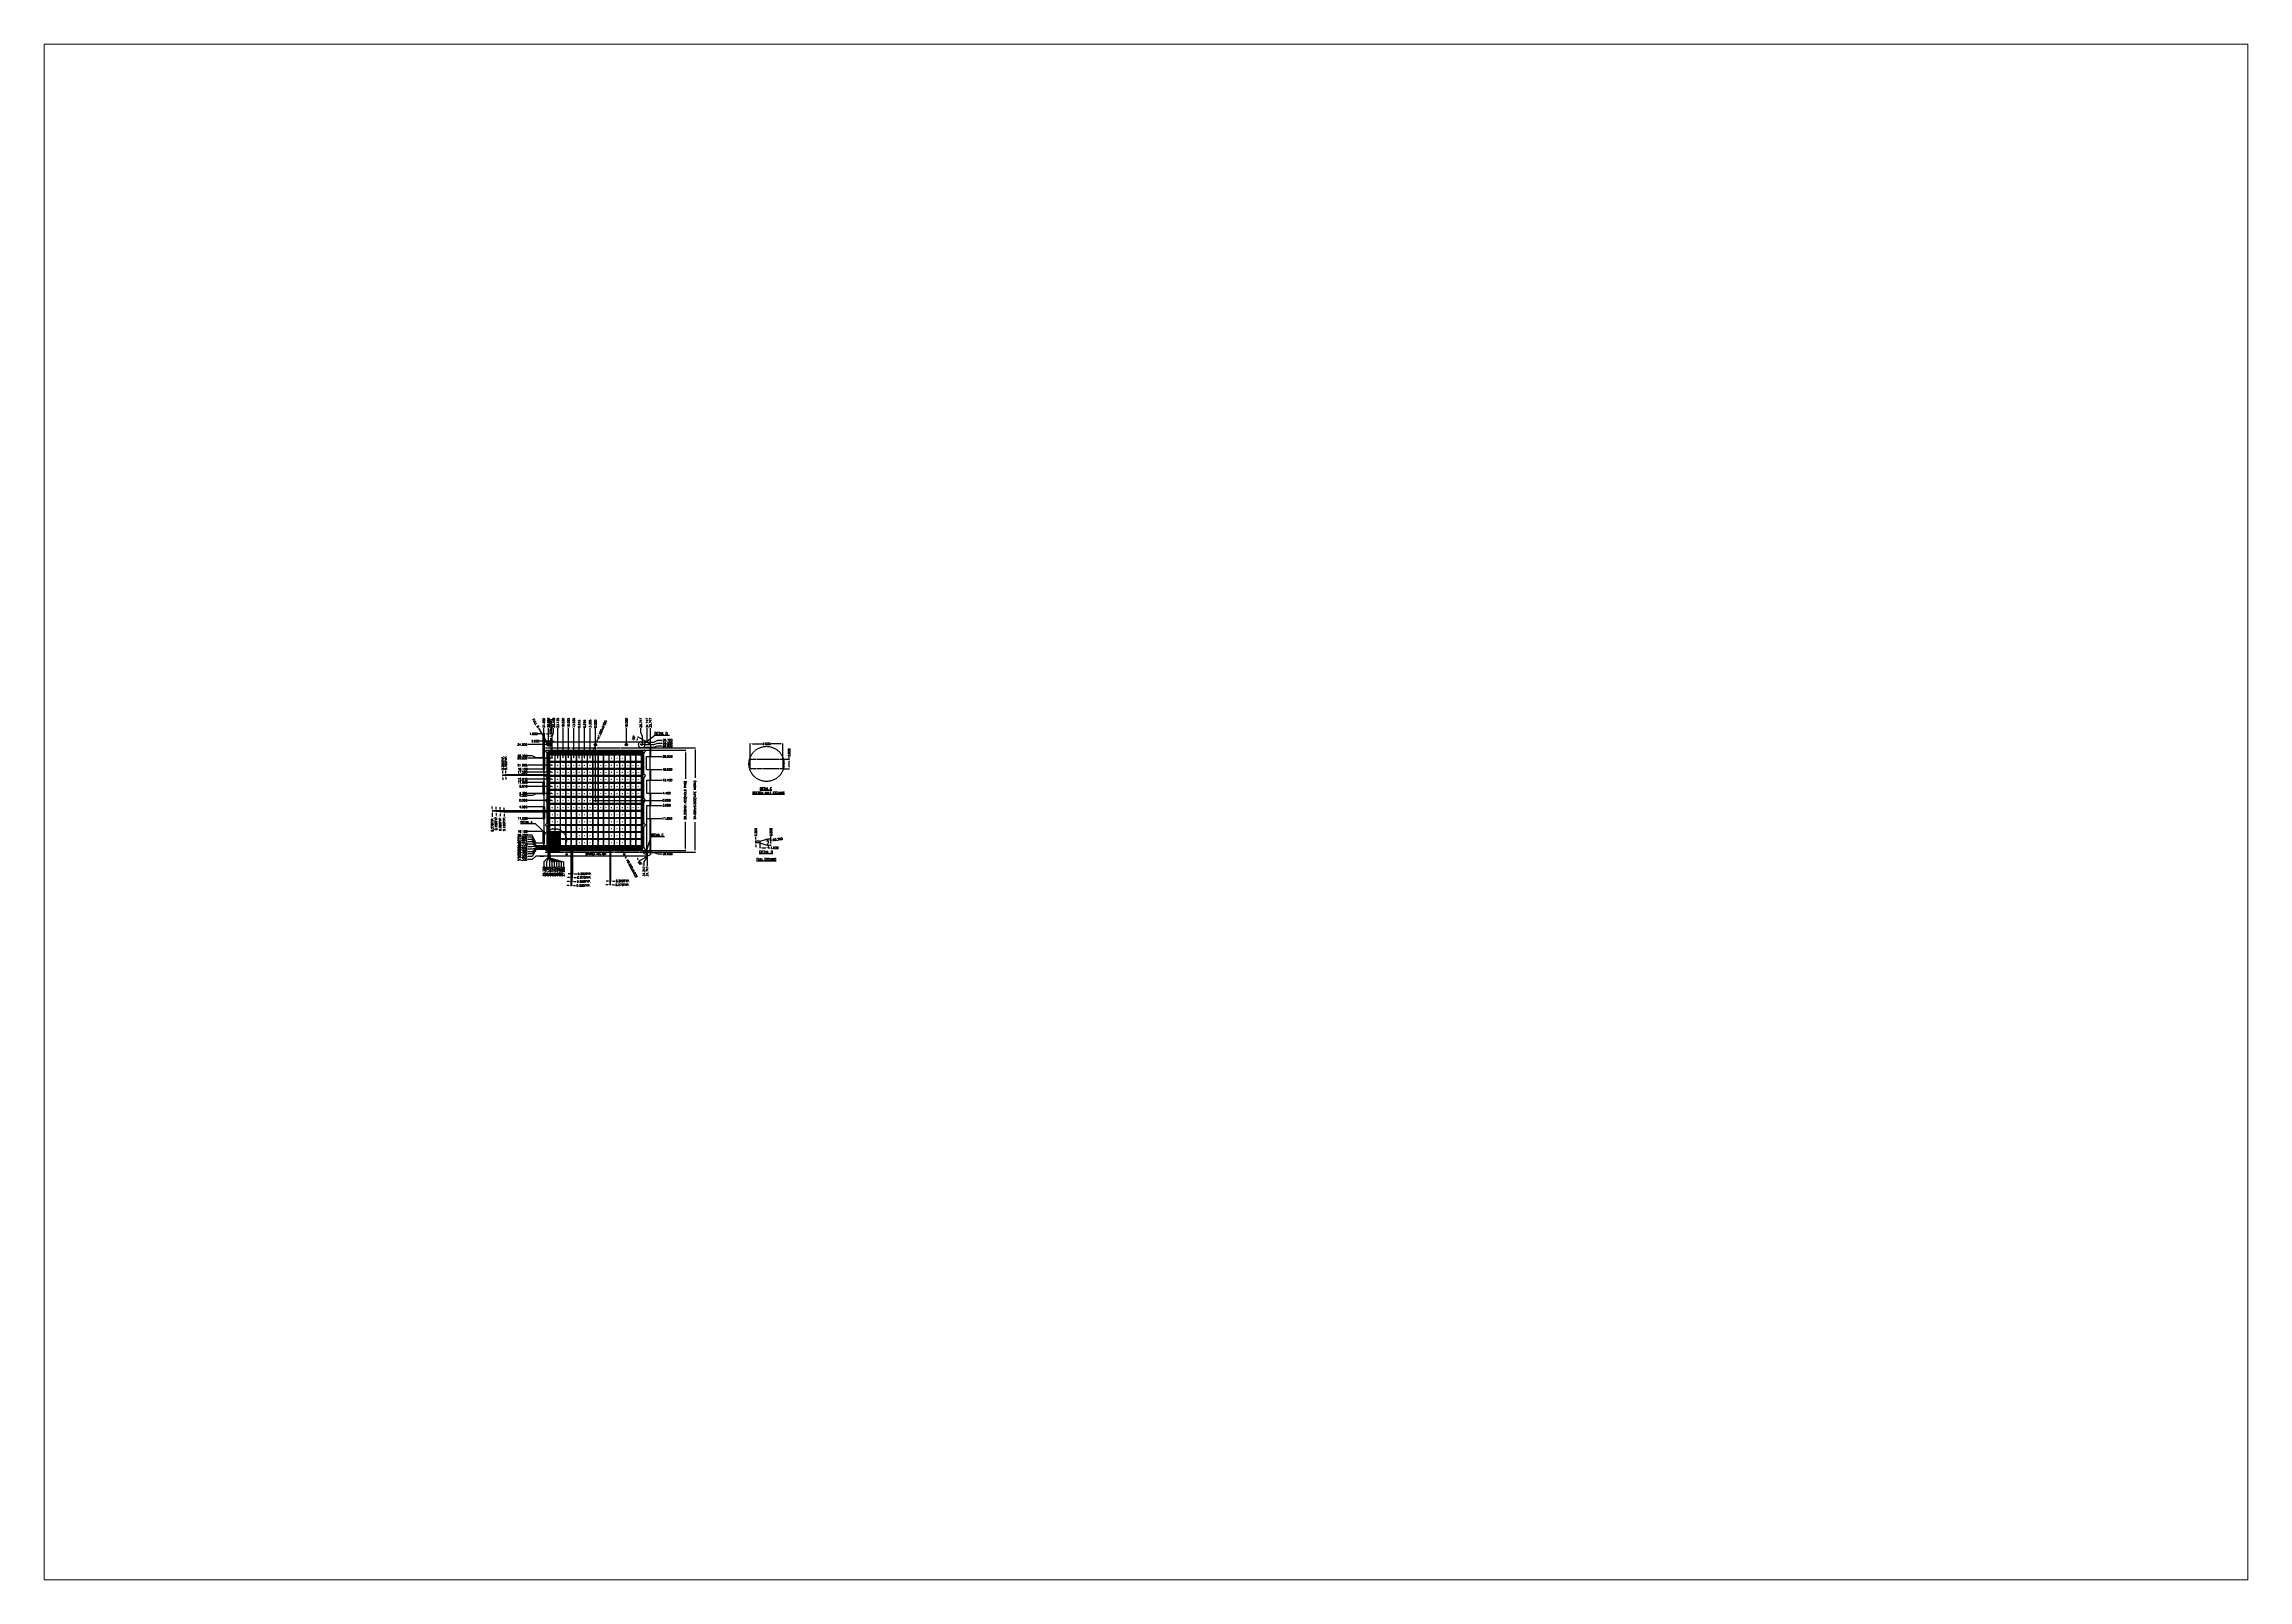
# Paper-space layout '布局5' of a CAD drawing. Header units: millimetres. Extents: x 29 to 258, y 20 to 180.
# The model-space entities are those that its viewports show. They can reach past a viewport. Long polylines and large blocks are cut down to what shows.
import ezdxf
from ezdxf.enums import TextEntityAlignment as Align

# ---------------------------------------------------------------- set-up
doc = ezdxf.new("R2010")
doc.units = ezdxf.units.MM
doc.header["$LTSCALE"] = 0.5
doc.header["$PDMODE"] = 98
for name, pattern in [('CENTER', [50.8, 31.75, -6.35, 6.35, -6.35]), ('HIDDEN', [0.375, 0.25, -0.125]), ('PHANTOM', [2.5, 1.25, -0.25, 0.25, -0.25, 0.25, -0.25])]:
    doc.linetypes.add(name, pattern=pattern)
for name, color, linetype in [('1', 7, 'HIDDEN'), ('1D', 4, 'Continuous'), ('BORDER', 7, 'Continuous'), ('BTM', 7, 'HIDDEN'), ('CEN', 2, 'CENTER'), ('DEF', 5, 'Continuous'), ('DIM', 3, 'Continuous'), ('PKG', 1, 'PHANTOM')]:
    doc.layers.add(name, color=color, linetype=linetype)
doc.layers.add('AM_VIEWS', color=1, linetype='Continuous', lineweight=25, plot=False)
doc.styles.add('ADESK1', font='romans', dxfattribs={"bigfont": 'AllInOneBig.shx'})
doc.styles.add('ROMANS', font='romans.shx', dxfattribs={"bigfont": 'AllInOneBig.shx'})
doc.styles.add('SIMPLEX', font='simplex.shx', dxfattribs={"bigfont": 'AllInOneBig.shx'})
doc.dimstyles.new('Standard1', dxfattribs={"dimtxt": 0.08, "dimasz": 0.08, "dimexe": 0.015, "dimexo": 0.015, "dimgap": 0.027, "dimtad": 1, "dimdec": 3, "dimlfac": 22.222222, "dimrnd": 0.0005, "dimzin": 1, "dimtxsty": 'SIMPLEX', "dimcen": 0.1905, "dimclrd": 256, "dimclre": 256, "dimclrt": 256, "dimazin": 3, "dimtp": 0.03, "dimtm": 0.05, "dimtfac": 0.8, "dimtdec": 3, "dimtmove": 0, "dimatfit": 3, "dimfxl": 0.05, "dimtzin": 4, "dimlwd": -1, "dimlwe": -1})
doc.dimstyles.new('Standard2', dxfattribs={"dimtxt": 0.08, "dimasz": 0.08, "dimexe": 0.01, "dimexo": 0.01, "dimgap": 0.015, "dimtad": 1, "dimdec": 3, "dimlfac": 16, "dimrnd": 0.0005, "dimzin": 1, "dimtxsty": 'SIMPLEX', "dimcen": 0.01, "dimclrd": 256, "dimclre": 256, "dimclrt": 256, "dimazin": 3, "dimtp": 0.03, "dimtm": 0.05, "dimtfac": 0.8, "dimtdec": 3, "dimtmove": 0, "dimatfit": 3, "dimfxl": 0.05, "dimtzin": 4, "dimlwd": -1, "dimlwe": -1})
doc.dimstyles.new('Standard3', dxfattribs={"dimtxt": 0.08, "dimasz": 0.08, "dimexe": 0.027, "dimexo": 0.027, "dimgap": 0.027, "dimtad": 1, "dimdec": 3, "dimlfac": 2, "dimrnd": 0.0005, "dimzin": 1, "dimtxsty": 'SIMPLEX', "dimcen": 0.1905, "dimclrd": 256, "dimclre": 256, "dimclrt": 256, "dimazin": 3, "dimtp": 0.03, "dimtm": 0.03, "dimtfac": 0.8, "dimtdec": 3, "dimtmove": 0, "dimatfit": 3, "dimfxl": 0.05, "dimlwd": -1, "dimlwe": -1})

# ---------------------------------------------------------------- blocks, each defined once
blk = doc.blocks.new('*U182')
at = {"layer": 'CEN', "ltscale": 0.005}
for p, q in [((-0.003125, 0), (0.003125, 0)), ((0, -0.003125), (0, 0.003125))]:
    blk.add_line(p, q, dxfattribs=at)
at = {"layer": 'PKG', "ltscale": 0.3}
blk.add_lwpolyline([(-0.09375, 0.125), (0.09375, 0.125), (0.09375, -0.125), (-0.09375, -0.125)], close=True, dxfattribs=at)
blk = doc.blocks.new('*U183')
at = {"layer": 'DIM', "color": 0, "linetype": 'ByBlock', "lineweight": -2, "transparency": 16777216}
for p in [(0, 3.229), (0, 2.96), (0, 2.691), (0, 2.422), (0.207, 3.229), (0.207, 2.96), (0.207, 2.691), (0.207, 2.422), (0.413, 3.229), (0.413, 2.96), (0.413, 2.691), (0.413, 2.422), (0.62, 3.229), (0.62, 2.96), (0.62, 2.691), (0.62, 2.422), (0.826, 3.229), (0.826, 2.96), (0.826, 2.691), (0.826, 2.422), (1.033, 3.229), (1.033, 2.96), (1.033, 2.691), (1.033, 2.422), (1.239, 3.229), (1.239, 2.96), (1.239, 2.691), (1.239, 2.422), (1.446, 3.229), (1.446, 2.96), (1.446, 2.691), (1.446, 2.422), (1.653, 3.229), (1.653, 2.96), (1.653, 2.691), (1.653, 2.422), (1.859, 3.229), (1.859, 2.96), (1.859, 2.691), (1.859, 2.422), (2.066, 3.229), (2.066, 2.96), (2.066, 2.691), (2.066, 2.422), (2.272, 3.229), (2.272, 2.96), (2.272, 2.691), (2.272, 2.422), (2.479, 3.229), (2.479, 2.96), (2.479, 2.691), (2.479, 2.422), (2.685, 3.229), (2.685, 2.96), (2.685, 2.691), (2.685, 2.422), (2.892, 3.229), (2.892, 2.96), (2.892, 2.691), (2.892, 2.422), (3.098, 3.229), (3.098, 2.96), (3.098, 2.691), (3.098, 2.422), (3.305, 3.229), (3.305, 2.96), (3.305, 2.691), (3.305, 2.422), (0, 2.152), (0, 1.883), (0, 1.614), (0.207, 2.152), (0.207, 1.883), (0.207, 1.614), (0.413, 2.152), (0.413, 1.883), (0.413, 1.614), (0.62, 2.152), (0.62, 1.883), (0.62, 1.614), (0.826, 2.152), (0.826, 1.883), (0.826, 1.614), (1.033, 2.152), (1.033, 1.883), (1.033, 1.614), (1.239, 2.152), (1.239, 1.883), (1.239, 1.614), (1.446, 2.152), (1.446, 1.883), (1.446, 1.614), (1.653, 2.152), (1.653, 1.883), (1.653, 1.614), (1.859, 2.152), (1.859, 1.883), (1.859, 1.614), (2.066, 2.152), (2.066, 1.883), (2.066, 1.614), (2.272, 2.152), (2.272, 1.883), (2.272, 1.614), (2.479, 2.152), (2.479, 1.883), (2.479, 1.614), (2.685, 2.152), (2.685, 1.883), (2.685, 1.614), (2.892, 2.152), (2.892, 1.883), (2.892, 1.614), (3.098, 2.152), (3.098, 1.883), (3.098, 1.614), (3.305, 2.152), (3.305, 1.883), (3.305, 1.614), (0, 1.345), (0, 1.076), (0, 0.807), (0.207, 1.345), (0.207, 1.076), (0.207, 0.807), (0.413, 1.345), (0.413, 1.076), (0.413, 0.807), (0.62, 1.345), (0.62, 1.076), (0.62, 0.807), (0.826, 1.345), (0.826, 1.076), (0.826, 0.807), (1.033, 1.345), (1.033, 1.076), (1.033, 0.807), (1.239, 1.345), (1.239, 1.076), (1.239, 0.807), (1.446, 1.345), (1.446, 1.076), (1.446, 0.807), (1.653, 1.345), (1.653, 1.076), (1.653, 0.807), (1.859, 1.345), (1.859, 1.076), (1.859, 0.807), (2.066, 1.345), (2.066, 1.076), (2.066, 0.807), (2.272, 1.345), (2.272, 1.076), (2.272, 0.807), (2.479, 1.345), (2.479, 1.076), (2.479, 0.807), (2.685, 1.345), (2.685, 1.076), (2.685, 0.807), (2.892, 1.345), (2.892, 1.076), (2.892, 0.807), (3.098, 1.345), (3.098, 1.076), (3.098, 0.807), (3.305, 1.345), (3.305, 1.076), (3.305, 0.807), (0, 0.538), (0, 0.269), (0, 0), (0.207, 0.538), (0.207, 0.269), (0.207, 0), (0.413, 0.538), (0.413, 0.269), (0.413, 0), (0.62, 0.538), (0.62, 0.269), (0.62, 0), (0.826, 0.538), (0.826, 0.269), (0.826, 0), (1.033, 0.538), (1.033, 0.269), (1.033, 0), (1.239, 0.538), (1.239, 0.269), (1.239, 0), (1.446, 0.538), (1.446, 0.269), (1.446, 0), (1.653, 0.538), (1.653, 0.269), (1.653, 0), (1.859, 0.538), (1.859, 0.269), (1.859, 0), (2.066, 0.538), (2.066, 0.269), (2.066, 0), (2.272, 0.538), (2.272, 0.269), (2.272, 0), (2.479, 0.538), (2.479, 0.269), (2.479, 0), (2.685, 0.538), (2.685, 0.269), (2.685, 0), (2.892, 0.538), (2.892, 0.269), (2.892, 0), (3.098, 0.538), (3.098, 0.269), (3.098, 0), (3.305, 0.538), (3.305, 0.269), (3.305, 0)]:
    blk.add_blockref('*U182', p, dxfattribs=at)
blk = doc.blocks.new('*D199')
at = {"ltscale": 0.1, "transparency": 16777216}
for p, q in [((488.594, 78.189), (488.594, 78.773)), ((488.674, 78.763), (489.043, 78.763)), ((489.763, 78.763), (489.393, 78.763)), ((489.843, 78.189), (489.843, 78.773))]:
    blk.add_line(p, q, dxfattribs=at)
for points in [[(488.674, 78.777), (488.674, 78.75), (488.594, 78.763)], [(489.763, 78.777), (489.763, 78.75), (489.843, 78.763)]]:
    blk.add_solid(points, dxfattribs=at)
at = {"layer": 'Defpoints', "color": 0, "ltscale": 0.1, "transparency": 16777216}
for p in [(489.843, 78.763), (488.594, 78.179), (489.843, 78.179)]:
    blk.add_point(p, dxfattribs=at)
at = {"ltscale": 0.1, "transparency": 16777216, "insert": (489.218, 78.763), "char_height": 0.08, "attachment_point": 5, "style": 'SIMPLEX'}
blk.add_mtext('\\A1;2.000', dxfattribs=at)
blk = doc.blocks.new('*D200')
at = {"transparency": 16777216}
for p, q in [((489.853, 77.804), (490.089, 77.804)), ((489.854, 78.179), (490.089, 78.179)), ((490.079, 78.179), (490.079, 78.259)), ((490.079, 77.884), (490.079, 78.099))]:
    blk.add_line(p, q, dxfattribs=at)
for points in [[(490.066, 78.099), (490.092, 78.099), (490.079, 78.179)], [(490.066, 77.884), (490.092, 77.884), (490.079, 77.804)]]:
    blk.add_solid(points, dxfattribs=at)
at = {"layer": 'Defpoints', "color": 0, "transparency": 16777216}
for p in [(489.843, 77.804), (489.844, 78.179), (490.079, 77.804)]:
    blk.add_point(p, dxfattribs=at)
at = {"transparency": 16777216, "insert": (490.079, 78.434), "char_height": 0.08, "attachment_point": 5, "rotation": 90, "style": 'SIMPLEX'}
blk.add_mtext('\\A1;0.600', dxfattribs=at)
blk = doc.blocks.new('*D254')
at = {"ltscale": 0.1, "transparency": 16777216}
for p, q in [((488.807, 75.113), (488.807, 75.193)), ((488.946, 75.033), (488.792, 75.033)), ((488.946, 74.97), (488.792, 74.97)), ((488.807, 74.97), (488.807, 75.033)), ((488.807, 74.89), (488.807, 74.81))]:
    blk.add_line(p, q, dxfattribs=at)
for points in [[(488.794, 75.113), (488.82, 75.113), (488.807, 75.033)], [(488.794, 74.89), (488.82, 74.89), (488.807, 74.97)]]:
    blk.add_solid(points, dxfattribs=at)
at = {"layer": 'Defpoints', "color": 0, "ltscale": 0.1, "transparency": 16777216}
for p in [(488.807, 75.033), (488.961, 75.033), (488.961, 74.97)]:
    blk.add_point(p, dxfattribs=at)
at = {"ltscale": 0.1, "transparency": 16777216, "insert": (488.807, 75.38), "char_height": 0.08, "attachment_point": 5, "rotation": 90, "style": 'SIMPLEX'}
blk.add_mtext('\\A1;0.200', dxfattribs=at)
blk = doc.blocks.new('*D206')
at = {"linetype": 'ByBlock', "ltscale": 0.1, "transparency": 16777216}
for p, q in [((488.961, 74.96), (488.961, 74.771)), ((489.041, 74.781), (489.193, 74.781)), ((489.273, 74.866), (489.273, 74.771)), ((489.273, 74.781), (489.353, 74.781))]:
    blk.add_line(p, q, dxfattribs=at)
at = {"ltscale": 0.1, "transparency": 16777216}
for points in [[(489.041, 74.794), (489.041, 74.768), (488.961, 74.781)], [(489.193, 74.794), (489.193, 74.768), (489.273, 74.781)]]:
    blk.add_solid(points, dxfattribs=at)
at = {"layer": 'Defpoints', "color": 0, "ltscale": 0.1, "transparency": 16777216}
for p in [(488.961, 74.97), (489.273, 74.876), (489.273, 74.781)]:
    blk.add_point(p, dxfattribs=at)
at = {"ltscale": 0.1, "transparency": 16777216, "insert": (489.521, 74.781), "char_height": 0.08, "attachment_point": 5, "style": 'SIMPLEX'}
blk.add_mtext('\\A1;1.000', dxfattribs=at)
blk = doc.blocks.new('*D207')
at = {"linetype": 'ByBlock', "ltscale": 0.1, "transparency": 16777216}
for p, q in [((489.211, 75.042), (489.273, 75.051)), ((489.431, 75.074), (489.352, 75.063))]:
    blk.add_line(p, q, dxfattribs=at)
at = {"ltscale": 0.1, "transparency": 16777216}
blk.add_solid([(489.35, 75.076), (489.354, 75.05), (489.273, 75.051)], dxfattribs=at)
at = {"layer": 'Defpoints', "color": 0, "ltscale": 0.1, "transparency": 16777216}
for p in [(489.211, 75.042), (489.273, 75.051)]:
    blk.add_point(p, dxfattribs=at)
at = {"ltscale": 0.1, "transparency": 16777216, "insert": (489.644, 75.106), "char_height": 0.08, "attachment_point": 5, "rotation": 8.31019, "style": 'SIMPLEX'}
blk.add_mtext('\\A1;R0.200', dxfattribs=at)
blk = doc.blocks.new('*D208')
at = {"layer": 'Defpoints', "color": 0, "ltscale": 0.1, "transparency": 16777216}
for p in [(482.641, 78.693), (482.678, 78.779)]:
    blk.add_point(p, dxfattribs=at)
at = {"layer": 'DIM', "linetype": 'ByBlock', "ltscale": 0.1, "transparency": 16777216}
for p, q in [((482.609, 78.62), (482.577, 78.547)), ((482.641, 78.693), (482.678, 78.779)), ((482.742, 78.926), (482.71, 78.853))]:
    blk.add_line(p, q, dxfattribs=at)
at = {"layer": 'DIM', "ltscale": 0.1, "transparency": 16777216}
for points in [[(482.597, 78.625), (482.621, 78.615), (482.641, 78.693)], [(482.698, 78.858), (482.722, 78.847), (482.678, 78.779)]]:
    blk.add_solid(points, dxfattribs=at)
at = {"layer": 'DIM', "ltscale": 0.1, "transparency": 16777216, "insert": (482.911, 79.316), "char_height": 0.08, "attachment_point": 5, "rotation": 66.52496, "style": 'SIMPLEX'}
blk.add_mtext('\\A1;∅1.500%%P0.025', dxfattribs=at)
blk = doc.blocks.new('*D209')
at = {"layer": 'Defpoints', "color": 0, "ltscale": 0.1, "transparency": 16777216}
for p in [(480.536, 74.455), (484.269, 74.389), (484.644, 74.455), (484.644, 74.455), (484.769, 74.527)]:
    blk.add_point(p, dxfattribs=at)
at = {"layer": 'DIM', "linetype": 'ByBlock', "ltscale": 0.1, "transparency": 16777216}
blk.add_line((484.635, 74.45), (484.306, 74.26), dxfattribs=at)
blk.add_arc((484.644, 74.455), 0.38, 192.0721, 197.9279, dxfattribs=at)
at = {"layer": 'DIM', "ltscale": 0.1, "transparency": 16777216}
for points in [[(484.258, 74.374), (484.285, 74.377), (484.263, 74.455)], [(484.294, 74.343), (484.27, 74.333), (484.314, 74.265)]]:
    blk.add_solid(points, dxfattribs=at)
at = {"layer": 'DIM', "ltscale": 0.1, "transparency": 16777216, "insert": (484.369, 74.192), "char_height": 0.08, "attachment_point": 5, "rotation": 313.85949, "style": 'SIMPLEX'}
blk.add_mtext('\\A1;30°', dxfattribs=at)
blk = doc.blocks.new('*D210')
at = {"linetype": 'ByBlock', "ltscale": 0.1, "transparency": 16777216}
blk.add_line((484.635, 78.835), (484.284, 79.038), dxfattribs=at)
blk.add_arc((484.644, 78.83), 0.406, 161.30702, 168.68655, dxfattribs=at)
at = {"ltscale": 0.1, "transparency": 16777216}
for points in [[(484.259, 78.908), (484.232, 78.911), (484.238, 78.83)], [(484.247, 78.966), (484.271, 78.955), (484.292, 79.033)]]:
    blk.add_solid(points, dxfattribs=at)
at = {"layer": 'Defpoints', "color": 0, "ltscale": 0.1, "transparency": 16777216}
for p in [(480.687, 78.83), (484.244, 78.901), (484.644, 78.83), (484.644, 78.83), (484.769, 78.758)]:
    blk.add_point(p, dxfattribs=at)
at = {"ltscale": 0.1, "transparency": 16777216, "insert": (484.123, 78.994), "char_height": 0.08, "attachment_point": 5, "rotation": 72.57386, "style": 'SIMPLEX'}
blk.add_mtext('\\A1;30°', dxfattribs=at)
blk = doc.blocks.new('*D211')
at = {"layer": 'Defpoints', "color": 0, "ltscale": 0.1, "transparency": 16777216}
for p in [(483.749, 74.555), (483.776, 74.505)]:
    blk.add_point(p, dxfattribs=at)
at = {"layer": 'DIM', "linetype": 'ByBlock', "ltscale": 0.1, "transparency": 16777216}
for p, q in [((483.711, 74.625), (483.672, 74.695)), ((483.749, 74.555), (483.776, 74.505)), ((483.853, 74.365), (483.814, 74.435))]:
    blk.add_line(p, q, dxfattribs=at)
at = {"layer": 'DIM', "ltscale": 0.1, "transparency": 16777216}
for points in [[(483.723, 74.631), (483.699, 74.619), (483.749, 74.555)], [(483.826, 74.442), (483.803, 74.429), (483.776, 74.505)]]:
    blk.add_solid(points, dxfattribs=at)
at = {"layer": 'DIM', "ltscale": 0.1, "transparency": 16777216, "insert": (484.06, 73.986), "char_height": 0.08, "attachment_point": 5, "rotation": 298.6422, "style": 'SIMPLEX'}
blk.add_mtext('\\A1;∅0.900%%P0.025', dxfattribs=at)
blk = doc.blocks.new('*D212')
at = {"layer": 'Defpoints', "color": 0, "ltscale": 0.1, "transparency": 16777216}
for p in [(484.544, 78.518), (486.111, 78.518), (484.544, 74.68)]:
    blk.add_point(p, dxfattribs=at)
at = {"layer": 'DIM', "linetype": 'ByBlock', "ltscale": 0.1, "transparency": 16777216}
for p, q in [((484.554, 78.518), (486.121, 78.518)), ((486.111, 78.438), (486.111, 77.42)), ((486.111, 74.76), (486.111, 75.778)), ((484.554, 74.68), (486.121, 74.68))]:
    blk.add_line(p, q, dxfattribs=at)
at = {"layer": 'DIM', "ltscale": 0.1, "transparency": 16777216}
for points in [[(486.098, 78.438), (486.124, 78.438), (486.111, 78.518)], [(486.098, 74.76), (486.124, 74.76), (486.111, 74.68)]]:
    blk.add_solid(points, dxfattribs=at)
at = {"layer": 'DIM', "ltscale": 0.1, "transparency": 16777216, "insert": (486.111, 76.599), "char_height": 0.08, "attachment_point": 5, "rotation": 90, "style": 'SIMPLEX'}
blk.add_mtext('\\A1;59.300X61.400(MOLD PKG)', dxfattribs=at)
blk = doc.blocks.new('*D213')
at = {"linetype": 'ByBlock', "ltscale": 0.1, "transparency": 16777216}
for p, q in [((489.385, 75.126), (489.385, 75.206)), ((489.283, 75.126), (489.395, 75.126)), ((489.283, 74.876), (489.395, 74.876)), ((489.385, 74.956), (489.385, 75.046))]:
    blk.add_line(p, q, dxfattribs=at)
at = {"ltscale": 0.1, "transparency": 16777216}
for points in [[(489.371, 75.046), (489.398, 75.046), (489.385, 75.126)], [(489.371, 74.956), (489.398, 74.956), (489.385, 74.876)]]:
    blk.add_solid(points, dxfattribs=at)
at = {"layer": 'Defpoints', "color": 0, "ltscale": 0.1, "transparency": 16777216}
for p in [(489.273, 75.126), (489.273, 74.876), (489.385, 75.126)]:
    blk.add_point(p, dxfattribs=at)
at = {"ltscale": 0.1, "transparency": 16777216, "insert": (489.385, 75.381), "char_height": 0.08, "attachment_point": 5, "rotation": 90, "style": 'SIMPLEX'}
blk.add_mtext('\\A1;0.800', dxfattribs=at)
blk = doc.blocks.new('*D214')
at = {"layer": 'Defpoints', "color": 0, "ltscale": 0.1, "transparency": 16777216}
for p in [(480.713, 79.147), (480.65, 78.233), (480.713, 78.233)]:
    blk.add_point(p, dxfattribs=at)
at = {"layer": 'DIM', "ltscale": 0.1, "transparency": 16777216}
for p, q in [((480.57, 79.147), (480.452, 79.147)), ((480.65, 78.243), (480.65, 79.157)), ((480.713, 79.147), (480.65, 79.147)), ((480.713, 78.243), (480.713, 79.157)), ((480.793, 79.147), (480.873, 79.147))]:
    blk.add_line(p, q, dxfattribs=at)
for points in [[(480.57, 79.16), (480.57, 79.134), (480.65, 79.147)], [(480.793, 79.16), (480.793, 79.134), (480.713, 79.147)]]:
    blk.add_solid(points, dxfattribs=at)
at = {"layer": 'DIM', "ltscale": 0.1, "transparency": 16777216, "insert": (480.285, 79.147), "char_height": 0.08, "attachment_point": 5, "style": 'SIMPLEX'}
blk.add_mtext('\\A1;1.000', dxfattribs=at)
blk = doc.blocks.new('*D184')
at = {"layer": 'Defpoints', "color": 0, "ltscale": 0.1, "transparency": 16777216}
for p in [(482.718, 76.599), (482.718, 76.599), (485.211, 76.599)]:
    blk.add_point(p, dxfattribs=at)
at = {"layer": 'DIM', "ltscale": 0.1, "transparency": 16777216}
blk.add_line((482.728, 76.599), (485.211, 76.599), dxfattribs=at)
at = {"layer": 'DIM', "ltscale": 0.1, "transparency": 16777216, "insert": (485.386, 76.599), "char_height": 0.08, "attachment_point": 5, "style": 'SIMPLEX'}
blk.add_mtext('\\A1;0.000', dxfattribs=at)
blk = doc.blocks.new('*D215')
at = {"layer": 'Defpoints', "color": 0, "ltscale": 0.1, "transparency": 16777216}
for p in [(484.769, 78.283), (485.211, 78.283), (482.66, 76.599)]:
    blk.add_point(p, dxfattribs=at)
at = {"layer": 'DIM', "ltscale": 0.1, "transparency": 16777216}
blk.add_line((484.779, 78.283), (485.211, 78.283), dxfattribs=at)
at = {"layer": 'DIM', "ltscale": 0.1, "transparency": 16777216, "insert": (485.424, 78.283), "char_height": 0.08, "attachment_point": 5, "style": 'SIMPLEX'}
blk.add_mtext('\\A1;26.950', dxfattribs=at)
blk = doc.blocks.new('*D216')
at = {"layer": 'Defpoints', "color": 0, "ltscale": 0.1, "transparency": 16777216}
for p in [(484.769, 77.783), (485.211, 77.783), (482.66, 76.599)]:
    blk.add_point(p, dxfattribs=at)
at = {"layer": 'DIM', "ltscale": 0.1, "transparency": 16777216}
blk.add_line((484.779, 77.783), (485.211, 77.783), dxfattribs=at)
at = {"layer": 'DIM', "ltscale": 0.1, "transparency": 16777216, "insert": (485.417, 77.783), "char_height": 0.08, "attachment_point": 5, "style": 'SIMPLEX'}
blk.add_mtext('\\A1;18.950', dxfattribs=at)
blk = doc.blocks.new('*D217')
at = {"layer": 'Defpoints', "color": 0, "ltscale": 0.1, "transparency": 16777216}
for p in [(484.769, 77.377), (485.211, 77.377), (482.66, 76.599)]:
    blk.add_point(p, dxfattribs=at)
at = {"layer": 'DIM', "ltscale": 0.1, "transparency": 16777216}
blk.add_line((484.779, 77.377), (485.211, 77.377), dxfattribs=at)
at = {"layer": 'DIM', "ltscale": 0.1, "transparency": 16777216, "insert": (485.417, 77.377), "char_height": 0.08, "attachment_point": 5, "style": 'SIMPLEX'}
blk.add_mtext('\\A1;12.450', dxfattribs=at)
blk = doc.blocks.new('*D218')
at = {"layer": 'Defpoints', "color": 0, "ltscale": 0.1, "transparency": 16777216}
for p in [(484.769, 76.877), (485.211, 76.877), (482.66, 76.599)]:
    blk.add_point(p, dxfattribs=at)
at = {"layer": 'DIM', "ltscale": 0.1, "transparency": 16777216}
blk.add_line((484.779, 76.877), (485.211, 76.877), dxfattribs=at)
at = {"layer": 'DIM', "ltscale": 0.1, "transparency": 16777216, "insert": (485.386, 76.877), "char_height": 0.08, "attachment_point": 5, "style": 'SIMPLEX'}
blk.add_mtext('\\A1;4.450', dxfattribs=at)
blk = doc.blocks.new('*D219')
at = {"layer": 'Defpoints', "color": 0, "ltscale": 0.1, "transparency": 16777216}
for p in [(482.66, 76.599), (484.769, 75.908), (485.211, 75.908)]:
    blk.add_point(p, dxfattribs=at)
at = {"layer": 'DIM', "ltscale": 0.1, "transparency": 16777216}
blk.add_line((484.779, 75.908), (485.211, 75.908), dxfattribs=at)
at = {"layer": 'DIM', "ltscale": 0.1, "transparency": 16777216, "insert": (485.409, 75.908), "char_height": 0.08, "attachment_point": 5, "style": 'SIMPLEX'}
blk.add_mtext('\\A1;11.050', dxfattribs=at)
blk = doc.blocks.new('*D220')
at = {"layer": 'Defpoints', "color": 0, "ltscale": 0.1, "transparency": 16777216}
for p in [(482.66, 76.599), (484.769, 76.408), (485.211, 76.408)]:
    blk.add_point(p, dxfattribs=at)
at = {"layer": 'DIM', "ltscale": 0.1, "transparency": 16777216}
blk.add_line((484.779, 76.408), (485.211, 76.408), dxfattribs=at)
at = {"layer": 'DIM', "ltscale": 0.1, "transparency": 16777216, "insert": (485.386, 76.408), "char_height": 0.08, "attachment_point": 5, "style": 'SIMPLEX'}
blk.add_mtext('\\A1;3.050', dxfattribs=at)
blk = doc.blocks.new('*D221')
at = {"layer": 'Defpoints', "color": 0, "ltscale": 0.1, "transparency": 16777216}
for p in [(484.644, 78.83), (485.211, 78.906), (482.66, 76.599)]:
    blk.add_point(p, dxfattribs=at)
at = {"layer": 'DIM', "ltscale": 0.1, "transparency": 16777216}
for p, q in [((484.654, 78.83), (484.891, 78.83)), ((484.891, 78.83), (485.051, 78.906)), ((485.051, 78.906), (485.211, 78.906))]:
    blk.add_line(p, q, dxfattribs=at)
at = {"layer": 'DIM', "ltscale": 0.1, "transparency": 16777216, "insert": (485.424, 78.906), "char_height": 0.08, "attachment_point": 5, "style": 'SIMPLEX'}
blk.add_mtext('\\A1;35.700', dxfattribs=at)
blk = doc.blocks.new('*D222')
at = {"layer": 'Defpoints', "color": 0, "ltscale": 0.1, "transparency": 16777216}
for p in [(484.512, 78.736), (485.211, 78.796), (482.66, 76.599)]:
    blk.add_point(p, dxfattribs=at)
at = {"layer": 'DIM', "ltscale": 0.1, "transparency": 16777216}
for p, q in [((484.522, 78.736), (484.891, 78.736)), ((484.891, 78.736), (485.051, 78.796)), ((485.051, 78.796), (485.211, 78.796))]:
    blk.add_line(p, q, dxfattribs=at)
at = {"layer": 'DIM', "ltscale": 0.1, "transparency": 16777216, "insert": (485.424, 78.796), "char_height": 0.08, "attachment_point": 5, "style": 'SIMPLEX'}
blk.add_mtext('\\A1;34.200', dxfattribs=at)
blk = doc.blocks.new('*D223')
at = {"layer": 'Defpoints', "color": 0, "ltscale": 0.1, "transparency": 16777216}
for p in [(484.644, 78.636), (485.211, 78.686), (482.66, 76.599)]:
    blk.add_point(p, dxfattribs=at)
at = {"layer": 'DIM', "ltscale": 0.1, "transparency": 16777216}
for p, q in [((484.654, 78.636), (484.891, 78.636)), ((484.891, 78.636), (485.051, 78.686)), ((485.051, 78.686), (485.211, 78.686))]:
    blk.add_line(p, q, dxfattribs=at)
at = {"layer": 'DIM', "ltscale": 0.1, "transparency": 16777216, "insert": (485.424, 78.686), "char_height": 0.08, "attachment_point": 5, "style": 'SIMPLEX'}
blk.add_mtext('\\A1;32.600', dxfattribs=at)
blk = doc.blocks.new('*D224')
at = {"layer": 'Defpoints', "color": 0, "ltscale": 0.1, "transparency": 16777216}
for p in [(482.66, 76.599), (484.644, 74.599), (485.211, 74.549)]:
    blk.add_point(p, dxfattribs=at)
at = {"layer": 'DIM', "ltscale": 0.1, "transparency": 16777216}
for p, q in [((484.654, 74.599), (484.891, 74.599)), ((484.891, 74.599), (485.051, 74.549)), ((485.051, 74.549), (485.211, 74.549))]:
    blk.add_line(p, q, dxfattribs=at)
at = {"layer": 'DIM', "ltscale": 0.1, "transparency": 16777216, "insert": (485.424, 74.549), "char_height": 0.08, "attachment_point": 5, "style": 'SIMPLEX'}
blk.add_mtext('\\A1;32.000', dxfattribs=at)
blk = doc.blocks.new('*D225')
at = {"layer": 'Defpoints', "color": 0, "ltscale": 0.1, "transparency": 16777216}
for p in [(484.769, 79.362), (484.769, 78.758), (482.66, 76.599)]:
    blk.add_point(p, dxfattribs=at)
at = {"layer": 'DIM', "ltscale": 0.1, "transparency": 16777216}
blk.add_line((484.769, 78.768), (484.769, 79.362), dxfattribs=at)
at = {"layer": 'DIM', "ltscale": 0.1, "transparency": 16777216, "insert": (484.769, 79.575), "char_height": 0.08, "attachment_point": 5, "rotation": 90, "style": 'SIMPLEX'}
blk.add_mtext('\\A1;33.747', dxfattribs=at)
blk = doc.blocks.new('*D226')
at = {"layer": 'Defpoints', "color": 0, "ltscale": 0.1, "transparency": 16777216}
for p in [(484.644, 79.362), (484.644, 78.83), (482.66, 76.599)]:
    blk.add_point(p, dxfattribs=at)
at = {"layer": 'DIM', "ltscale": 0.1, "transparency": 16777216}
blk.add_line((484.644, 78.84), (484.644, 79.362), dxfattribs=at)
at = {"layer": 'DIM', "ltscale": 0.1, "transparency": 16777216, "insert": (484.644, 79.567), "char_height": 0.08, "attachment_point": 5, "rotation": 90, "style": 'SIMPLEX'}
blk.add_mtext('\\A1;31.747', dxfattribs=at)
blk = doc.blocks.new('*D227')
at = {"layer": 'Defpoints', "color": 0, "ltscale": 0.1, "transparency": 16777216}
for p in [(484.396, 79.362), (484.456, 78.745), (482.66, 76.599)]:
    blk.add_point(p, dxfattribs=at)
at = {"layer": 'DIM', "ltscale": 0.1, "transparency": 16777216}
for p, q in [((484.396, 79.202), (484.396, 79.362)), ((484.456, 79.042), (484.396, 79.202)), ((484.456, 78.755), (484.456, 79.042))]:
    blk.add_line(p, q, dxfattribs=at)
at = {"layer": 'DIM', "ltscale": 0.1, "transparency": 16777216, "insert": (484.396, 79.575), "char_height": 0.08, "attachment_point": 5, "rotation": 90, "style": 'SIMPLEX'}
blk.add_mtext('\\A1;28.747', dxfattribs=at)
blk = doc.blocks.new('*D228')
at = {"layer": 'Defpoints', "color": 0, "ltscale": 0.1, "transparency": 16777216}
for p in [(483.847, 79.362), (483.847, 78.736), (482.66, 76.599)]:
    blk.add_point(p, dxfattribs=at)
at = {"layer": 'DIM', "ltscale": 0.1, "transparency": 16777216}
blk.add_line((483.847, 78.746), (483.847, 79.362), dxfattribs=at)
at = {"layer": 'DIM', "ltscale": 0.1, "transparency": 16777216, "insert": (483.847, 79.567), "char_height": 0.08, "attachment_point": 5, "rotation": 90, "style": 'SIMPLEX'}
blk.add_mtext('\\A1;19.000', dxfattribs=at)
blk = doc.blocks.new('*D229')
at = {"layer": 'Defpoints', "color": 0, "ltscale": 0.1, "transparency": 16777216}
for p in [(480.856, 79.362), (480.856, 78.736), (482.66, 76.599)]:
    blk.add_point(p, dxfattribs=at)
at = {"layer": 'DIM', "ltscale": 0.1, "transparency": 16777216}
blk.add_line((480.856, 78.746), (480.856, 79.362), dxfattribs=at)
at = {"layer": 'DIM', "ltscale": 0.1, "transparency": 16777216, "insert": (480.856, 79.575), "char_height": 0.08, "attachment_point": 5, "rotation": 90, "style": 'SIMPLEX'}
blk.add_mtext('\\A1;28.850', dxfattribs=at)
blk = doc.blocks.new('*D230')
at = {"layer": 'Defpoints', "color": 0, "ltscale": 0.1, "transparency": 16777216}
for p in [(480.681, 79.362), (480.681, 78.233), (482.66, 76.599)]:
    blk.add_point(p, dxfattribs=at)
at = {"layer": 'DIM', "ltscale": 0.1, "transparency": 16777216}
blk.add_line((480.681, 78.243), (480.681, 79.362), dxfattribs=at)
at = {"layer": 'DIM', "ltscale": 0.1, "transparency": 16777216, "insert": (480.681, 79.567), "char_height": 0.08, "attachment_point": 5, "rotation": 90, "style": 'SIMPLEX'}
blk.add_mtext('\\A1;31.650', dxfattribs=at)
blk = doc.blocks.new('*D231')
at = {"layer": 'Defpoints', "color": 0, "ltscale": 0.1, "transparency": 16777216}
for p in [(480.069, 78.736), (480.856, 78.736), (482.66, 76.599)]:
    blk.add_point(p, dxfattribs=at)
at = {"layer": 'DIM', "ltscale": 0.1, "transparency": 16777216}
blk.add_line((480.846, 78.736), (480.069, 78.736), dxfattribs=at)
at = {"layer": 'DIM', "ltscale": 0.1, "transparency": 16777216, "insert": (479.855, 78.736), "char_height": 0.08, "attachment_point": 5, "style": 'SIMPLEX'}
blk.add_mtext('\\A1;34.200', dxfattribs=at)
blk = doc.blocks.new('*D232')
at = {"layer": 'Defpoints', "color": 0, "ltscale": 0.1, "transparency": 16777216}
for p in [(480.069, 77.796), (480.681, 77.796), (482.66, 76.599)]:
    blk.add_point(p, dxfattribs=at)
at = {"layer": 'DIM', "ltscale": 0.1, "transparency": 16777216}
blk.add_line((480.671, 77.796), (480.069, 77.796), dxfattribs=at)
at = {"layer": 'DIM', "ltscale": 0.1, "transparency": 16777216, "insert": (479.871, 77.796), "char_height": 0.08, "attachment_point": 5, "style": 'SIMPLEX'}
blk.add_mtext('\\A1;19.150', dxfattribs=at)
blk = doc.blocks.new('*D233')
at = {"layer": 'Defpoints', "color": 0, "ltscale": 0.1, "transparency": 16777216}
for p in [(480.069, 78.3), (480.681, 78.233), (482.66, 76.599)]:
    blk.add_point(p, dxfattribs=at)
at = {"layer": 'DIM', "ltscale": 0.1, "transparency": 16777216}
for p, q in [((480.229, 78.3), (480.069, 78.3)), ((480.389, 78.233), (480.229, 78.3)), ((480.671, 78.233), (480.389, 78.233))]:
    blk.add_line(p, q, dxfattribs=at)
at = {"layer": 'DIM', "ltscale": 0.1, "transparency": 16777216, "insert": (479.863, 78.3), "char_height": 0.08, "attachment_point": 5, "style": 'SIMPLEX'}
blk.add_mtext('\\A1;26.150', dxfattribs=at)
blk = doc.blocks.new('*D234')
at = {"layer": 'Defpoints', "color": 0, "ltscale": 0.1, "transparency": 16777216}
for p in [(480.069, 76.346), (480.681, 76.346), (482.66, 76.599)]:
    blk.add_point(p, dxfattribs=at)
at = {"layer": 'DIM', "ltscale": 0.1, "transparency": 16777216}
blk.add_line((480.671, 76.346), (480.069, 76.346), dxfattribs=at)
at = {"layer": 'DIM', "ltscale": 0.1, "transparency": 16777216, "insert": (479.894, 76.346), "char_height": 0.08, "attachment_point": 5, "style": 'SIMPLEX'}
blk.add_mtext('\\A1;4.050', dxfattribs=at)
blk = doc.blocks.new('*D235')
at = {"layer": 'Defpoints', "color": 0, "ltscale": 0.1, "transparency": 16777216}
for p in [(482.66, 76.599), (480.069, 75.908), (480.681, 75.908)]:
    blk.add_point(p, dxfattribs=at)
at = {"layer": 'DIM', "ltscale": 0.1, "transparency": 16777216}
blk.add_line((480.671, 75.908), (480.069, 75.908), dxfattribs=at)
at = {"layer": 'DIM', "ltscale": 0.1, "transparency": 16777216, "insert": (479.871, 75.908), "char_height": 0.08, "attachment_point": 5, "style": 'SIMPLEX'}
blk.add_mtext('\\A1;11.050', dxfattribs=at)
blk = doc.blocks.new('*D236')
at = {"layer": 'Defpoints', "color": 0, "ltscale": 0.1, "transparency": 16777216}
for p in [(482.66, 76.599), (480.069, 75.402), (480.681, 75.402)]:
    blk.add_point(p, dxfattribs=at)
at = {"layer": 'DIM', "ltscale": 0.1, "transparency": 16777216}
blk.add_line((480.671, 75.402), (480.069, 75.402), dxfattribs=at)
at = {"layer": 'DIM', "ltscale": 0.1, "transparency": 16777216, "insert": (479.871, 75.402), "char_height": 0.08, "attachment_point": 5, "style": 'SIMPLEX'}
blk.add_mtext('\\A1;19.150', dxfattribs=at)
blk = doc.blocks.new('*D237')
at = {"layer": 'Defpoints', "color": 0, "ltscale": 0.1, "transparency": 16777216}
for p in [(482.66, 76.599), (480.069, 75.27), (480.681, 74.965)]:
    blk.add_point(p, dxfattribs=at)
at = {"layer": 'DIM', "ltscale": 0.1, "transparency": 16777216}
for p, q in [((480.229, 75.27), (480.069, 75.27)), ((480.389, 74.965), (480.229, 75.27)), ((480.671, 74.965), (480.389, 74.965))]:
    blk.add_line(p, q, dxfattribs=at)
at = {"layer": 'DIM', "ltscale": 0.1, "transparency": 16777216, "insert": (479.863, 75.27), "char_height": 0.08, "attachment_point": 5, "style": 'SIMPLEX'}
blk.add_mtext('\\A1;26.150', dxfattribs=at)
blk = doc.blocks.new('*D238')
at = {"layer": 'Defpoints', "color": 0, "ltscale": 0.1, "transparency": 16777216}
for p in [(482.66, 76.599), (480.069, 75.008), (480.876, 74.844)]:
    blk.add_point(p, dxfattribs=at)
at = {"layer": 'DIM', "ltscale": 0.1, "transparency": 16777216}
for p, q in [((480.229, 75.008), (480.069, 75.008)), ((480.389, 74.844), (480.229, 75.008)), ((480.866, 74.844), (480.389, 74.844))]:
    blk.add_line(p, q, dxfattribs=at)
at = {"layer": 'DIM', "ltscale": 0.1, "transparency": 16777216, "insert": (479.855, 75.008), "char_height": 0.08, "attachment_point": 5, "style": 'SIMPLEX'}
blk.add_mtext('\\A1;28.073', dxfattribs=at)
blk = doc.blocks.new('*D239')
at = {"layer": 'Defpoints', "color": 0, "ltscale": 0.1, "transparency": 16777216}
for p in [(482.66, 76.599), (480.069, 74.914), (480.846, 74.842)]:
    blk.add_point(p, dxfattribs=at)
at = {"layer": 'DIM', "ltscale": 0.1, "transparency": 16777216}
for p, q in [((480.229, 74.914), (480.069, 74.914)), ((480.389, 74.842), (480.229, 74.914)), ((480.836, 74.842), (480.389, 74.842))]:
    blk.add_line(p, q, dxfattribs=at)
at = {"layer": 'DIM', "ltscale": 0.1, "transparency": 16777216, "insert": (479.871, 74.914), "char_height": 0.08, "attachment_point": 5, "style": 'SIMPLEX'}
blk.add_mtext('\\A1;28.118', dxfattribs=at)
blk = doc.blocks.new('*D240')
at = {"layer": 'Defpoints', "color": 0, "ltscale": 0.1, "transparency": 16777216}
for p in [(482.66, 76.599), (480.069, 74.632), (480.838, 74.766)]:
    blk.add_point(p, dxfattribs=at)
at = {"layer": 'DIM', "ltscale": 0.1, "transparency": 16777216}
for p, q in [((480.229, 74.632), (480.069, 74.632)), ((480.389, 74.766), (480.229, 74.632)), ((480.828, 74.766), (480.389, 74.766))]:
    blk.add_line(p, q, dxfattribs=at)
at = {"layer": 'DIM', "ltscale": 0.1, "transparency": 16777216, "insert": (479.855, 74.632), "char_height": 0.08, "attachment_point": 5, "style": 'SIMPLEX'}
blk.add_mtext('\\A1;29.328', dxfattribs=at)
blk = doc.blocks.new('*D241')
at = {"layer": 'Defpoints', "color": 0, "ltscale": 0.1, "transparency": 16777216}
for p in [(482.66, 76.599), (480.069, 74.443), (480.86, 74.711)]:
    blk.add_point(p, dxfattribs=at)
at = {"layer": 'DIM', "ltscale": 0.1, "transparency": 16777216}
for p, q in [((480.229, 74.443), (480.069, 74.443)), ((480.389, 74.711), (480.229, 74.443)), ((480.85, 74.711), (480.389, 74.711))]:
    blk.add_line(p, q, dxfattribs=at)
at = {"layer": 'DIM', "ltscale": 0.1, "transparency": 16777216, "insert": (479.855, 74.443), "char_height": 0.08, "attachment_point": 5, "style": 'SIMPLEX'}
blk.add_mtext('\\A1;30.200', dxfattribs=at)
blk = doc.blocks.new('*D242')
at = {"layer": 'Defpoints', "color": 0, "ltscale": 0.1, "transparency": 16777216}
for p in [(482.66, 76.599), (480.069, 74.732), (480.838, 74.782)]:
    blk.add_point(p, dxfattribs=at)
at = {"layer": 'DIM', "ltscale": 0.1, "transparency": 16777216}
for p, q in [((480.229, 74.732), (480.069, 74.732)), ((480.389, 74.782), (480.229, 74.732)), ((480.828, 74.782), (480.389, 74.782))]:
    blk.add_line(p, q, dxfattribs=at)
at = {"layer": 'DIM', "ltscale": 0.1, "transparency": 16777216, "insert": (479.855, 74.732), "char_height": 0.08, "attachment_point": 5, "style": 'SIMPLEX'}
blk.add_mtext('\\A1;29.078', dxfattribs=at)
blk = doc.blocks.new('*D243')
at = {"layer": 'Defpoints', "color": 0, "ltscale": 0.1, "transparency": 16777216}
for p in [(482.66, 76.599), (480.069, 74.823), (480.898, 74.834)]:
    blk.add_point(p, dxfattribs=at)
at = {"layer": 'DIM', "ltscale": 0.1, "transparency": 16777216}
for p, q in [((480.229, 74.823), (480.069, 74.823)), ((480.389, 74.834), (480.229, 74.823)), ((480.888, 74.834), (480.389, 74.834))]:
    blk.add_line(p, q, dxfattribs=at)
at = {"layer": 'DIM', "ltscale": 0.1, "transparency": 16777216, "insert": (479.855, 74.823), "char_height": 0.08, "attachment_point": 5, "style": 'SIMPLEX'}
blk.add_mtext('\\A1;28.233', dxfattribs=at)
blk = doc.blocks.new('*D244')
at = {"layer": 'Defpoints', "color": 0, "ltscale": 0.1, "transparency": 16777216}
for p in [(482.66, 76.599), (480.069, 74.546), (480.838, 74.739)]:
    blk.add_point(p, dxfattribs=at)
at = {"layer": 'DIM', "ltscale": 0.1, "transparency": 16777216}
for p, q in [((480.229, 74.546), (480.069, 74.546)), ((480.389, 74.739), (480.229, 74.546)), ((480.828, 74.739), (480.389, 74.739))]:
    blk.add_line(p, q, dxfattribs=at)
at = {"layer": 'DIM', "ltscale": 0.1, "transparency": 16777216, "insert": (479.857, 74.546), "char_height": 0.08, "attachment_point": 5, "style": 'SIMPLEX'}
blk.add_mtext('\\A1;29.759', dxfattribs=at)
blk = doc.blocks.new('*D185')
at = {"layer": 'Defpoints', "color": 0, "ltscale": 0.1, "transparency": 16777216}
for p in [(482.66, 76.599), (480.838, 74.739), (480.687, 74.082)]:
    blk.add_point(p, dxfattribs=at)
at = {"layer": 'DIM', "ltscale": 0.1, "transparency": 16777216}
for p, q in [((480.838, 74.402), (480.687, 74.242)), ((480.838, 74.729), (480.838, 74.402)), ((480.687, 74.242), (480.687, 74.082))]:
    blk.add_line(p, q, dxfattribs=at)
at = {"layer": 'DIM', "ltscale": 0.1, "transparency": 16777216, "insert": (480.687, 73.877), "char_height": 0.08, "attachment_point": 5, "rotation": 90, "style": 'SIMPLEX'}
blk.add_mtext('\\A1;29.150', dxfattribs=at)
blk = doc.blocks.new('*D186')
at = {"layer": 'Defpoints', "color": 0, "ltscale": 0.1, "transparency": 16777216}
for p in [(482.66, 76.599), (480.86, 74.711), (480.782, 74.082)]:
    blk.add_point(p, dxfattribs=at)
at = {"layer": 'DIM', "ltscale": 0.1, "transparency": 16777216}
for p, q in [((480.86, 74.402), (480.782, 74.242)), ((480.86, 74.701), (480.86, 74.402)), ((480.782, 74.242), (480.782, 74.082))]:
    blk.add_line(p, q, dxfattribs=at)
at = {"layer": 'DIM', "ltscale": 0.1, "transparency": 16777216, "insert": (480.782, 73.869), "char_height": 0.08, "attachment_point": 5, "rotation": 90, "style": 'SIMPLEX'}
blk.add_mtext('\\A1;28.788', dxfattribs=at)
blk = doc.blocks.new('*D187')
at = {"layer": 'Defpoints', "color": 0, "ltscale": 0.1, "transparency": 16777216}
for p in [(482.66, 76.599), (480.876, 74.782), (480.895, 74.082)]:
    blk.add_point(p, dxfattribs=at)
at = {"layer": 'DIM', "ltscale": 0.1, "transparency": 16777216}
for p, q in [((480.876, 74.772), (480.876, 74.402)), ((480.876, 74.402), (480.895, 74.242)), ((480.895, 74.242), (480.895, 74.082))]:
    blk.add_line(p, q, dxfattribs=at)
at = {"layer": 'DIM', "ltscale": 0.1, "transparency": 16777216, "insert": (480.895, 73.869), "char_height": 0.08, "attachment_point": 5, "rotation": 90, "style": 'SIMPLEX'}
blk.add_mtext('\\A1;28.538', dxfattribs=at)
blk = doc.blocks.new('*D188')
at = {"layer": 'Defpoints', "color": 0, "ltscale": 0.1, "transparency": 16777216}
for p in [(482.66, 76.599), (480.883, 74.711), (480.989, 74.082)]:
    blk.add_point(p, dxfattribs=at)
at = {"layer": 'DIM', "ltscale": 0.1, "transparency": 16777216}
for p, q in [((480.883, 74.701), (480.883, 74.402)), ((480.883, 74.402), (480.989, 74.242)), ((480.989, 74.242), (480.989, 74.082))]:
    blk.add_line(p, q, dxfattribs=at)
at = {"layer": 'DIM', "ltscale": 0.1, "transparency": 16777216, "insert": (480.989, 73.869), "char_height": 0.08, "attachment_point": 5, "rotation": 90, "style": 'SIMPLEX'}
blk.add_mtext('\\A1;28.420', dxfattribs=at)
blk = doc.blocks.new('*D189')
at = {"layer": 'Defpoints', "color": 0, "ltscale": 0.1, "transparency": 16777216}
for p in [(482.66, 76.599), (480.888, 74.844), (481.073, 74.082)]:
    blk.add_point(p, dxfattribs=at)
at = {"layer": 'DIM', "ltscale": 0.1, "transparency": 16777216}
for p, q in [((480.888, 74.834), (480.888, 74.402)), ((480.888, 74.402), (481.073, 74.242)), ((481.073, 74.242), (481.073, 74.082))]:
    blk.add_line(p, q, dxfattribs=at)
at = {"layer": 'DIM', "ltscale": 0.1, "transparency": 16777216, "insert": (481.073, 73.869), "char_height": 0.08, "attachment_point": 5, "rotation": 90, "style": 'SIMPLEX'}
blk.add_mtext('\\A1;28.343', dxfattribs=at)
blk = doc.blocks.new('*D190')
at = {"layer": 'Defpoints', "color": 0, "ltscale": 0.1, "transparency": 16777216}
for p in [(482.66, 76.599), (480.896, 74.72), (481.164, 74.082)]:
    blk.add_point(p, dxfattribs=at)
at = {"layer": 'DIM', "ltscale": 0.1, "transparency": 16777216}
for p, q in [((480.896, 74.71), (480.896, 74.402)), ((480.896, 74.402), (481.164, 74.242)), ((481.164, 74.242), (481.164, 74.082))]:
    blk.add_line(p, q, dxfattribs=at)
at = {"layer": 'DIM', "ltscale": 0.1, "transparency": 16777216, "insert": (481.164, 73.869), "char_height": 0.08, "attachment_point": 5, "rotation": 90, "style": 'SIMPLEX'}
blk.add_mtext('\\A1;28.220', dxfattribs=at)
blk = doc.blocks.new('*D191')
at = {"layer": 'Defpoints', "color": 0, "ltscale": 0.1, "transparency": 16777216}
for p in [(482.66, 76.599), (484.644, 74.599), (484.644, 74.082)]:
    blk.add_point(p, dxfattribs=at)
at = {"layer": 'DIM', "ltscale": 0.1, "transparency": 16777216}
blk.add_line((484.644, 74.589), (484.644, 74.082), dxfattribs=at)
at = {"layer": 'DIM', "ltscale": 0.1, "transparency": 16777216, "insert": (484.644, 73.877), "char_height": 0.08, "attachment_point": 5, "rotation": 90, "style": 'SIMPLEX'}
blk.add_mtext('\\A1;31.747', dxfattribs=at)
blk = doc.blocks.new('*D245')
at = {"layer": 'Defpoints', "color": 0, "ltscale": 0.1, "transparency": 16777216}
for p in [(482.66, 76.599), (484.612, 75.908), (484.514, 74.082)]:
    blk.add_point(p, dxfattribs=at)
at = {"layer": 'DIM', "ltscale": 0.1, "transparency": 16777216}
for p, q in [((484.612, 75.898), (484.612, 74.402)), ((484.612, 74.402), (484.514, 74.242)), ((484.514, 74.242), (484.514, 74.082))]:
    blk.add_line(p, q, dxfattribs=at)
at = {"layer": 'DIM', "ltscale": 0.1, "transparency": 16777216, "insert": (484.514, 73.877), "char_height": 0.08, "attachment_point": 5, "rotation": 90, "style": 'SIMPLEX'}
blk.add_mtext('\\A1;31.247', dxfattribs=at)
blk = doc.blocks.new('*D192')
at = {"layer": 'Defpoints', "color": 0, "ltscale": 0.1, "transparency": 16777216}
for p in [(483.228, 74.782), (483.241, 74.782), (483.241, 73.507)]:
    blk.add_point(p, dxfattribs=at)
at = {"layer": 'DIM', "ltscale": 0.1, "transparency": 16777216}
for p, q in [((483.228, 74.772), (483.228, 73.497)), ((483.241, 74.772), (483.241, 73.497)), ((483.148, 73.507), (483.068, 73.507)), ((483.228, 73.507), (483.241, 73.507)), ((483.321, 73.507), (483.401, 73.507))]:
    blk.add_line(p, q, dxfattribs=at)
for points in [[(483.148, 73.521), (483.148, 73.494), (483.228, 73.507)], [(483.321, 73.521), (483.321, 73.494), (483.241, 73.507)]]:
    blk.add_solid(points, dxfattribs=at)
at = {"layer": 'DIM', "ltscale": 0.1, "transparency": 16777216, "insert": (483.704, 73.507), "char_height": 0.08, "attachment_point": 5, "style": 'SIMPLEX'}
blk.add_mtext('\\A1;0.200TYP.', dxfattribs=at)
blk = doc.blocks.new('*D193')
at = {"layer": 'Defpoints', "color": 0, "ltscale": 0.1, "transparency": 16777216}
for p in [(483.211, 74.782), (483.228, 74.782), (483.228, 73.366)]:
    blk.add_point(p, dxfattribs=at)
at = {"layer": 'DIM', "ltscale": 0.1, "transparency": 16777216}
for p, q in [((483.211, 74.772), (483.211, 73.356)), ((483.228, 74.772), (483.228, 73.356)), ((483.131, 73.366), (483.051, 73.366)), ((483.211, 73.366), (483.228, 73.366)), ((483.308, 73.366), (483.388, 73.366))]:
    blk.add_line(p, q, dxfattribs=at)
for points in [[(483.131, 73.38), (483.131, 73.353), (483.211, 73.366)], [(483.308, 73.38), (483.308, 73.353), (483.228, 73.366)]]:
    blk.add_solid(points, dxfattribs=at)
at = {"layer": 'DIM', "ltscale": 0.1, "transparency": 16777216, "insert": (483.691, 73.366), "char_height": 0.08, "attachment_point": 5, "style": 'SIMPLEX'}
blk.add_mtext('\\A1;0.275TYP.', dxfattribs=at)
blk = doc.blocks.new('*D194')
at = {"layer": 'Defpoints', "color": 0, "ltscale": 0.1, "transparency": 16777216}
for p in [(479.223, 77.564), (480.876, 77.576), (480.876, 77.564)]:
    blk.add_point(p, dxfattribs=at)
at = {"layer": 'DIM', "ltscale": 0.1, "transparency": 16777216}
for p, q in [((479.223, 77.656), (479.223, 77.736)), ((480.866, 77.576), (479.213, 77.576)), ((480.866, 77.564), (479.213, 77.564)), ((479.223, 77.564), (479.223, 77.576)), ((479.223, 77.484), (479.223, 77.404))]:
    blk.add_line(p, q, dxfattribs=at)
for points in [[(479.21, 77.656), (479.237, 77.656), (479.223, 77.576)], [(479.21, 77.484), (479.237, 77.484), (479.223, 77.564)]]:
    blk.add_solid(points, dxfattribs=at)
at = {"layer": 'DIM', "ltscale": 0.1, "transparency": 16777216, "insert": (479.223, 78.031), "char_height": 0.08, "attachment_point": 5, "rotation": 90, "style": 'SIMPLEX'}
blk.add_mtext('\\A1;0.195TYP.', dxfattribs=at)
blk = doc.blocks.new('*D195')
at = {"layer": 'Defpoints', "color": 0, "ltscale": 0.1, "transparency": 16777216}
for p in [(479.107, 77.546), (480.876, 77.564), (480.876, 77.546)]:
    blk.add_point(p, dxfattribs=at)
at = {"layer": 'DIM', "ltscale": 0.1, "transparency": 16777216}
for p, q in [((479.107, 77.644), (479.107, 77.724)), ((480.866, 77.564), (479.097, 77.564)), ((480.866, 77.546), (479.097, 77.546)), ((479.107, 77.546), (479.107, 77.564)), ((479.107, 77.466), (479.107, 77.386))]:
    blk.add_line(p, q, dxfattribs=at)
for points in [[(479.093, 77.644), (479.12, 77.644), (479.107, 77.564)], [(479.093, 77.466), (479.12, 77.466), (479.107, 77.546)]]:
    blk.add_solid(points, dxfattribs=at)
at = {"layer": 'DIM', "ltscale": 0.1, "transparency": 16777216, "insert": (479.107, 78.027), "char_height": 0.08, "attachment_point": 5, "rotation": 90, "style": 'SIMPLEX'}
blk.add_mtext('\\A1;0.285TYP.', dxfattribs=at)
blk = doc.blocks.new('*D196')
at = {"layer": 'Defpoints', "color": 0, "ltscale": 0.1, "transparency": 16777216}
for p in [(478.708, 76.204), (480.845, 76.204), (480.846, 76.187)]:
    blk.add_point(p, dxfattribs=at)
at = {"layer": 'DIM', "ltscale": 0.1, "transparency": 16777216}
for p, q in [((480.835, 76.204), (478.698, 76.204)), ((480.836, 76.187), (478.698, 76.187)), ((478.708, 76.284), (478.708, 76.364)), ((478.708, 76.204), (478.708, 76.187)), ((478.708, 76.107), (478.708, 75.973))]:
    blk.add_line(p, q, dxfattribs=at)
for points in [[(478.695, 76.284), (478.722, 76.284), (478.708, 76.204)], [(478.695, 76.107), (478.722, 76.107), (478.708, 76.187)]]:
    blk.add_solid(points, dxfattribs=at)
at = {"layer": 'DIM', "ltscale": 0.1, "transparency": 16777216, "insert": (478.708, 75.67), "char_height": 0.08, "attachment_point": 5, "rotation": 90, "style": 'SIMPLEX'}
blk.add_mtext('\\A1;0.270TYP.', dxfattribs=at)
blk = doc.blocks.new('*D197')
at = {"layer": 'Defpoints', "color": 0, "ltscale": 0.1, "transparency": 16777216}
for p in [(478.85, 76.187), (480.838, 76.175), (480.846, 76.187)]:
    blk.add_point(p, dxfattribs=at)
at = {"layer": 'DIM', "ltscale": 0.1, "transparency": 16777216}
for p, q in [((480.836, 76.187), (478.84, 76.187)), ((480.828, 76.175), (478.84, 76.175)), ((478.85, 76.267), (478.85, 76.347)), ((478.85, 76.187), (478.85, 76.175)), ((478.85, 76.095), (478.85, 76.015))]:
    blk.add_line(p, q, dxfattribs=at)
for points in [[(478.836, 76.267), (478.863, 76.267), (478.85, 76.187)], [(478.836, 76.095), (478.863, 76.095), (478.85, 76.175)]]:
    blk.add_solid(points, dxfattribs=at)
at = {"layer": 'DIM', "ltscale": 0.1, "transparency": 16777216, "insert": (478.85, 75.72), "char_height": 0.08, "attachment_point": 5, "rotation": 90, "style": 'SIMPLEX'}
blk.add_mtext('\\A1;0.195TYP.', dxfattribs=at)
blk = doc.blocks.new('*D198')
at = {"layer": 'Defpoints', "color": 0, "ltscale": 0.1, "transparency": 16777216}
for p in [(479.01, 76.175), (480.838, 76.175), (480.838, 76.157)]:
    blk.add_point(p, dxfattribs=at)
at = {"layer": 'DIM', "ltscale": 0.1, "transparency": 16777216}
for p, q in [((480.828, 76.175), (479, 76.175)), ((480.828, 76.157), (479, 76.157)), ((479.01, 76.255), (479.01, 76.335)), ((479.01, 76.175), (479.01, 76.157)), ((479.01, 76.077), (479.01, 75.997))]:
    blk.add_line(p, q, dxfattribs=at)
for points in [[(478.996, 76.255), (479.023, 76.255), (479.01, 76.175)], [(478.996, 76.077), (479.023, 76.077), (479.01, 76.157)]]:
    blk.add_solid(points, dxfattribs=at)
at = {"layer": 'DIM', "ltscale": 0.1, "transparency": 16777216, "insert": (479.01, 75.694), "char_height": 0.08, "attachment_point": 5, "rotation": 90, "style": 'SIMPLEX'}
blk.add_mtext('\\A1;0.285TYP.', dxfattribs=at)
blk = doc.blocks.new('*D246')
at = {"layer": 'Defpoints', "color": 0, "ltscale": 0.1, "transparency": 16777216}
for p in [(484.737, 78.618), (486.479, 78.618), (484.737, 74.618)]:
    blk.add_point(p, dxfattribs=at)
at = {"layer": 'DIM', "ltscale": 0.1, "transparency": 16777216}
for p, q in [((484.747, 78.618), (486.489, 78.618)), ((486.479, 78.538), (486.479, 77.469)), ((486.479, 74.698), (486.479, 75.766)), ((484.747, 74.618), (486.489, 74.618))]:
    blk.add_line(p, q, dxfattribs=at)
for points in [[(486.465, 78.538), (486.492, 78.538), (486.479, 78.618)], [(486.465, 74.698), (486.492, 74.698), (486.479, 74.618)]]:
    blk.add_solid(points, dxfattribs=at)
at = {"layer": 'DIM', "ltscale": 0.1, "transparency": 16777216, "insert": (486.479, 76.618), "char_height": 0.08, "attachment_point": 5, "rotation": 90, "style": 'SIMPLEX'}
blk.add_mtext('\\A1;64.000%%P0.500(TAPE WIDTH)', dxfattribs=at)
blk = doc.blocks.new('*D247')
at = {"layer": 'Defpoints', "color": 0, "ltscale": 0.1, "transparency": 16777216}
for p in [(480.069, 76.599), (481.004, 76.599), (482.66, 76.599)]:
    blk.add_point(p, dxfattribs=at)
at = {"layer": 'DIM', "ltscale": 0.1, "transparency": 16777216}
blk.add_line((480.994, 76.599), (480.069, 76.599), dxfattribs=at)
at = {"layer": 'DIM', "ltscale": 0.1, "transparency": 16777216, "insert": (479.894, 76.599), "char_height": 0.08, "attachment_point": 5, "style": 'SIMPLEX'}
blk.add_mtext('\\A1;0.000', dxfattribs=at)
blk = doc.blocks.new('*D248')
at = {"layer": 'Defpoints', "color": 0, "ltscale": 0.1, "transparency": 16777216}
for p in [(480.663, 76.852), (480.069, 76.788), (482.66, 76.599)]:
    blk.add_point(p, dxfattribs=at)
at = {"layer": 'DIM', "ltscale": 0.1, "transparency": 16777216}
for p, q in [((480.389, 76.852), (480.229, 76.788)), ((480.653, 76.852), (480.389, 76.852)), ((480.229, 76.788), (480.069, 76.788))]:
    blk.add_line(p, q, dxfattribs=at)
at = {"layer": 'DIM', "ltscale": 0.1, "transparency": 16777216, "insert": (479.894, 76.788), "char_height": 0.08, "attachment_point": 5, "style": 'SIMPLEX'}
blk.add_mtext('\\A1;4.050', dxfattribs=at)
blk = doc.blocks.new('*D249')
at = {"layer": 'Defpoints', "color": 0, "ltscale": 0.1, "transparency": 16777216}
for p in [(480.069, 77.29), (480.663, 77.29), (482.66, 76.599)]:
    blk.add_point(p, dxfattribs=at)
at = {"layer": 'DIM', "ltscale": 0.1, "transparency": 16777216}
blk.add_line((480.653, 77.29), (480.069, 77.29), dxfattribs=at)
at = {"layer": 'DIM', "ltscale": 0.1, "transparency": 16777216, "insert": (479.871, 77.29), "char_height": 0.08, "attachment_point": 5, "style": 'SIMPLEX'}
blk.add_mtext('\\A1;11.050', dxfattribs=at)
blk = doc.blocks.new('*D250')
at = {"color": 0, "ltscale": 0.1, "transparency": 16777216}
for p, q in [((480.714, 78.868), (480.537, 78.868)), ((480.794, 78.746), (480.794, 78.878)), ((480.919, 78.868), (480.794, 78.868)), ((480.919, 78.746), (480.919, 78.878)), ((480.999, 78.868), (481.079, 78.868))]:
    blk.add_line(p, q, dxfattribs=at)
for points in [[(480.714, 78.881), (480.714, 78.854), (480.794, 78.868)], [(480.999, 78.881), (480.999, 78.854), (480.919, 78.868)]]:
    blk.add_solid(points, dxfattribs=at)
at = {"layer": 'Defpoints', "color": 0, "ltscale": 0.1, "transparency": 16777216}
for p in [(480.794, 78.736), (480.919, 78.868), (480.919, 78.736)]:
    blk.add_point(p, dxfattribs=at)
at = {"color": 1, "ltscale": 0.1, "transparency": 16777216, "insert": (480.362, 78.868), "char_height": 0.08, "attachment_point": 5, "style": 'SIMPLEX'}
blk.add_mtext('\\A1;2.000', dxfattribs=at)
blk = doc.blocks.new('*D251')
at = {"color": 0, "ltscale": 0.1, "transparency": 16777216}
for p, q in [((480.851, 78.783), (480.959, 78.783)), ((480.851, 78.69), (480.959, 78.69)), ((480.949, 78.863), (480.949, 78.979)), ((480.949, 78.69), (480.949, 78.783)), ((480.949, 78.61), (480.949, 78.53))]:
    blk.add_line(p, q, dxfattribs=at)
for points in [[(480.936, 78.863), (480.963, 78.863), (480.949, 78.783)], [(480.936, 78.61), (480.963, 78.61), (480.949, 78.69)]]:
    blk.add_solid(points, dxfattribs=at)
at = {"layer": 'Defpoints', "color": 0, "ltscale": 0.1, "transparency": 16777216}
for p in [(480.841, 78.783), (480.841, 78.69), (480.949, 78.783)]:
    blk.add_point(p, dxfattribs=at)
at = {"color": 1, "ltscale": 0.1, "transparency": 16777216, "insert": (480.949, 79.367), "char_height": 0.08, "attachment_point": 5, "rotation": 90, "style": 'SIMPLEX'}
blk.add_mtext('\\A1;1.500%%P0.025', dxfattribs=at)
blk = doc.blocks.new('*D252')
at = {"color": 0, "ltscale": 0.1, "transparency": 16777216}
for p, q in [((480.48, 79.368), (480.778, 78.847)), ((480.841, 78.736), (480.817, 78.777))]:
    blk.add_line(p, q, dxfattribs=at)
blk.add_solid([(480.789, 78.853), (480.766, 78.84), (480.817, 78.777)], dxfattribs=at)
at = {"layer": 'Defpoints', "color": 0, "ltscale": 0.1, "transparency": 16777216}
for p in [(480.817, 78.777), (480.841, 78.736)]:
    blk.add_point(p, dxfattribs=at)
at = {"color": 1, "ltscale": 0.1, "transparency": 16777216, "insert": (480.371, 79.558), "char_height": 0.08, "attachment_point": 5, "rotation": 299.74742, "style": 'SIMPLEX'}
blk.add_mtext('\\A1;FULL R', dxfattribs=at)
blk = doc.blocks.new('*D253')
at = {"layer": 'Defpoints', "color": 0, "ltscale": 0.1, "transparency": 16777216}
for p in [(482.66, 79.362), (482.66, 76.657), (482.66, 76.599)]:
    blk.add_point(p, dxfattribs=at)
at = {"layer": 'DIM', "ltscale": 0.1, "transparency": 16777216}
blk.add_line((482.66, 76.667), (482.66, 79.362), dxfattribs=at)
at = {"layer": 'DIM', "ltscale": 0.1, "transparency": 16777216, "insert": (482.66, 79.537), "char_height": 0.08, "attachment_point": 5, "rotation": 90, "style": 'SIMPLEX'}
blk.add_mtext('\\A1;0.000', dxfattribs=at)
blk = doc.blocks.new('*D201')
at = {"layer": 'Defpoints', "color": 0, "ltscale": 0.1, "transparency": 16777216}
for p in [(479.161, 76.157), (480.838, 76.157), (480.838, 76.145)]:
    blk.add_point(p, dxfattribs=at)
at = {"layer": 'DIM', "ltscale": 0.1, "transparency": 16777216}
for p, q in [((480.828, 76.157), (479.151, 76.157)), ((480.828, 76.145), (479.151, 76.145)), ((479.161, 76.237), (479.161, 76.317)), ((479.161, 76.157), (479.161, 76.145)), ((479.161, 76.065), (479.161, 75.985))]:
    blk.add_line(p, q, dxfattribs=at)
for points in [[(479.148, 76.237), (479.174, 76.237), (479.161, 76.157)], [(479.148, 76.065), (479.174, 76.065), (479.161, 76.145)]]:
    blk.add_solid(points, dxfattribs=at)
at = {"layer": 'DIM', "ltscale": 0.1, "transparency": 16777216, "insert": (479.161, 75.69), "char_height": 0.08, "attachment_point": 5, "rotation": 90, "style": 'SIMPLEX'}
blk.add_mtext('\\A1;0.195TYP.', dxfattribs=at)
blk = doc.blocks.new('*D202')
at = {"layer": 'Defpoints', "color": 0, "ltscale": 0.1, "transparency": 16777216}
for p in [(481.722, 74.72), (481.738, 74.72), (481.738, 73.333)]:
    blk.add_point(p, dxfattribs=at)
at = {"layer": 'DIM', "ltscale": 0.1, "transparency": 16777216}
for p, q in [((481.722, 74.71), (481.722, 73.323)), ((481.738, 74.71), (481.738, 73.323)), ((481.642, 73.333), (481.562, 73.333)), ((481.722, 73.333), (481.738, 73.333)), ((481.818, 73.333), (481.898, 73.333))]:
    blk.add_line(p, q, dxfattribs=at)
for points in [[(481.642, 73.347), (481.642, 73.32), (481.722, 73.333)], [(481.818, 73.347), (481.818, 73.32), (481.738, 73.333)]]:
    blk.add_solid(points, dxfattribs=at)
at = {"layer": 'DIM', "ltscale": 0.1, "transparency": 16777216, "insert": (482.201, 73.333), "char_height": 0.08, "attachment_point": 5, "style": 'SIMPLEX'}
blk.add_mtext('\\A1;0.255TYP.', dxfattribs=at)
blk = doc.blocks.new('*D203')
at = {"layer": 'Defpoints', "color": 0, "ltscale": 0.1, "transparency": 16777216}
for p in [(481.738, 74.72), (481.75, 74.711), (481.75, 73.485)]:
    blk.add_point(p, dxfattribs=at)
at = {"layer": 'DIM', "ltscale": 0.1, "transparency": 16777216}
for p, q in [((481.738, 74.71), (481.738, 73.475)), ((481.75, 74.701), (481.75, 73.475)), ((481.658, 73.485), (481.578, 73.485)), ((481.738, 73.485), (481.75, 73.485)), ((481.83, 73.485), (481.91, 73.485))]:
    blk.add_line(p, q, dxfattribs=at)
for points in [[(481.658, 73.499), (481.658, 73.472), (481.738, 73.485)], [(481.83, 73.499), (481.83, 73.472), (481.75, 73.485)]]:
    blk.add_solid(points, dxfattribs=at)
at = {"layer": 'DIM', "ltscale": 0.1, "transparency": 16777216, "insert": (482.213, 73.485), "char_height": 0.08, "attachment_point": 5, "style": 'SIMPLEX'}
blk.add_mtext('\\A1;0.200TYP.', dxfattribs=at)
blk = doc.blocks.new('*D204')
at = {"layer": 'Defpoints', "color": 0, "ltscale": 0.1, "transparency": 16777216}
for p in [(481.75, 74.711), (481.768, 74.711), (481.768, 73.64)]:
    blk.add_point(p, dxfattribs=at)
at = {"layer": 'DIM', "ltscale": 0.1, "transparency": 16777216}
for p, q in [((481.75, 74.701), (481.75, 73.63)), ((481.768, 74.701), (481.768, 73.63)), ((481.67, 73.64), (481.59, 73.64)), ((481.75, 73.64), (481.768, 73.64)), ((481.848, 73.64), (481.928, 73.64))]:
    blk.add_line(p, q, dxfattribs=at)
for points in [[(481.67, 73.654), (481.67, 73.627), (481.75, 73.64)], [(481.848, 73.654), (481.848, 73.627), (481.768, 73.64)]]:
    blk.add_solid(points, dxfattribs=at)
at = {"layer": 'DIM', "ltscale": 0.1, "transparency": 16777216, "insert": (482.23, 73.64), "char_height": 0.08, "attachment_point": 5, "style": 'SIMPLEX'}
blk.add_mtext('\\A1;0.275TYP.', dxfattribs=at)
blk = doc.blocks.new('*D205')
at = {"layer": 'Defpoints', "color": 0, "ltscale": 0.1, "transparency": 16777216}
for p in [(481.768, 74.711), (481.78, 74.711), (481.78, 73.779)]:
    blk.add_point(p, dxfattribs=at)
at = {"layer": 'DIM', "ltscale": 0.1, "transparency": 16777216}
for p, q in [((481.768, 74.701), (481.768, 73.769)), ((481.78, 74.701), (481.78, 73.769)), ((481.688, 73.779), (481.608, 73.779)), ((481.768, 73.779), (481.78, 73.779)), ((481.86, 73.779), (481.94, 73.779))]:
    blk.add_line(p, q, dxfattribs=at)
for points in [[(481.688, 73.792), (481.688, 73.765), (481.768, 73.779)], [(481.86, 73.792), (481.86, 73.765), (481.78, 73.779)]]:
    blk.add_solid(points, dxfattribs=at)
at = {"layer": 'DIM', "ltscale": 0.1, "transparency": 16777216, "insert": (482.243, 73.779), "char_height": 0.08, "attachment_point": 5, "style": 'SIMPLEX'}
blk.add_mtext('\\A1;0.200TYP.', dxfattribs=at)
blk = doc.blocks.new('*D255')
at = {"layer": 'Defpoints', "color": 0, "ltscale": 0.1, "transparency": 16777216}
for p in [(482.66, 76.599), (480.898, 74.782), (481.255, 74.082)]:
    blk.add_point(p, dxfattribs=at)
at = {"layer": 'DIM', "ltscale": 0.1, "transparency": 16777216}
for p, q in [((480.898, 74.772), (480.898, 74.402)), ((480.898, 74.402), (481.255, 74.242)), ((481.255, 74.242), (481.255, 74.082))]:
    blk.add_line(p, q, dxfattribs=at)
at = {"layer": 'DIM', "ltscale": 0.1, "transparency": 16777216, "insert": (481.255, 73.877), "char_height": 0.08, "attachment_point": 5, "rotation": 90, "style": 'SIMPLEX'}
blk.add_mtext('\\A1;28.183', dxfattribs=at)
blk = doc.blocks.new('*D256')
at = {"layer": 'Defpoints', "color": 0, "ltscale": 0.1, "transparency": 16777216}
for p in [(482.66, 76.599), (480.909, 74.782), (481.34, 74.082)]:
    blk.add_point(p, dxfattribs=at)
at = {"layer": 'DIM', "ltscale": 0.1, "transparency": 16777216}
for p, q in [((480.909, 74.772), (480.909, 74.402)), ((480.909, 74.402), (481.34, 74.242)), ((481.34, 74.242), (481.34, 74.082))]:
    blk.add_line(p, q, dxfattribs=at)
at = {"layer": 'DIM', "ltscale": 0.1, "transparency": 16777216, "insert": (481.34, 73.869), "char_height": 0.08, "attachment_point": 5, "rotation": 90, "style": 'SIMPLEX'}
blk.add_mtext('\\A1;28.003', dxfattribs=at)
blk = doc.blocks.new('*D257')
at = {"layer": 'Defpoints', "color": 0, "ltscale": 0.1, "transparency": 16777216}
for p in [(482.66, 76.599), (480.912, 74.72), (481.437, 74.082)]:
    blk.add_point(p, dxfattribs=at)
at = {"layer": 'DIM', "ltscale": 0.1, "transparency": 16777216}
for p, q in [((480.912, 74.71), (480.912, 74.402)), ((480.912, 74.402), (481.437, 74.242)), ((481.437, 74.242), (481.437, 74.082))]:
    blk.add_line(p, q, dxfattribs=at)
at = {"layer": 'DIM', "ltscale": 0.1, "transparency": 16777216, "insert": (481.437, 73.869), "char_height": 0.08, "attachment_point": 5, "rotation": 90, "style": 'SIMPLEX'}
blk.add_mtext('\\A1;27.965', dxfattribs=at)
blk = doc.blocks.new('*D258')
at = {"layer": 'Defpoints', "color": 0, "ltscale": 0.1, "transparency": 16777216}
for p in [(482.66, 76.599), (480.069, 74.334), (480.536, 74.455)]:
    blk.add_point(p, dxfattribs=at)
at = {"layer": 'DIM', "ltscale": 0.1, "transparency": 16777216}
for p, q in [((480.229, 74.334), (480.069, 74.334)), ((480.376, 74.455), (480.229, 74.334)), ((480.526, 74.455), (480.376, 74.455))]:
    blk.add_line(p, q, dxfattribs=at)
at = {"layer": 'DIM', "ltscale": 0.1, "transparency": 16777216, "insert": (479.855, 74.334), "char_height": 0.08, "attachment_point": 5, "style": 'SIMPLEX'}
blk.add_mtext('\\A1;34.300', dxfattribs=at)
blk = doc.blocks.new('*D259')
at = {"layer": 'Defpoints', "color": 0, "ltscale": 0.1, "transparency": 16777216}
for p in [(482.66, 76.599), (480.069, 75.097), (480.876, 74.856)]:
    blk.add_point(p, dxfattribs=at)
at = {"layer": 'DIM', "ltscale": 0.1, "transparency": 16777216}
for p, q in [((480.229, 75.097), (480.069, 75.097)), ((480.389, 74.856), (480.229, 75.097)), ((480.866, 74.856), (480.389, 74.856))]:
    blk.add_line(p, q, dxfattribs=at)
at = {"layer": 'DIM', "ltscale": 0.1, "transparency": 16777216, "insert": (479.855, 75.097), "char_height": 0.08, "attachment_point": 5, "style": 'SIMPLEX'}
blk.add_mtext('\\A1;27.893', dxfattribs=at)
blk = doc.blocks.new('*D260')
at = {"layer": 'Defpoints', "color": 0, "ltscale": 0.1, "transparency": 16777216}
for p in [(482.66, 76.599), (480.069, 75.188), (480.846, 74.858)]:
    blk.add_point(p, dxfattribs=at)
at = {"layer": 'DIM', "ltscale": 0.1, "transparency": 16777216}
for p, q in [((480.229, 75.188), (480.069, 75.188)), ((480.389, 74.858), (480.229, 75.188)), ((480.836, 74.858), (480.389, 74.858))]:
    blk.add_line(p, q, dxfattribs=at)
at = {"layer": 'DIM', "ltscale": 0.1, "transparency": 16777216, "insert": (479.855, 75.188), "char_height": 0.08, "attachment_point": 5, "style": 'SIMPLEX'}
blk.add_mtext('\\A1;27.848', dxfattribs=at)
blk = doc.blocks.new('*D261')
at = {"layer": 'Defpoints', "color": 0, "ltscale": 0.1, "transparency": 16777216}
for p in [(480.069, 78.213), (481.004, 78.213), (482.66, 76.599)]:
    blk.add_point(p, dxfattribs=at)
at = {"layer": 'DIM', "ltscale": 0.1, "transparency": 16777216}
blk.add_line((480.994, 78.213), (480.069, 78.213), dxfattribs=at)
at = {"layer": 'DIM', "ltscale": 0.1, "transparency": 16777216, "insert": (479.855, 78.213), "char_height": 0.08, "attachment_point": 5, "style": 'SIMPLEX'}
blk.add_mtext('\\A1;25.830', dxfattribs=at)
blk = doc.blocks.new('*D262')
at = {"layer": 'Defpoints', "color": 0, "ltscale": 0.1, "transparency": 16777216}
for p in [(480.069, 77.944), (481.004, 77.944), (482.66, 76.599)]:
    blk.add_point(p, dxfattribs=at)
at = {"layer": 'DIM', "ltscale": 0.1, "transparency": 16777216}
blk.add_line((480.994, 77.944), (480.069, 77.944), dxfattribs=at)
at = {"layer": 'DIM', "ltscale": 0.1, "transparency": 16777216, "insert": (479.863, 77.944), "char_height": 0.08, "attachment_point": 5, "style": 'SIMPLEX'}
blk.add_mtext('\\A1;21.525', dxfattribs=at)
blk = doc.blocks.new('*D263')
at = {"layer": 'Defpoints', "color": 0, "ltscale": 0.1, "transparency": 16777216}
for p in [(480.069, 77.675), (481.004, 77.675), (482.66, 76.599)]:
    blk.add_point(p, dxfattribs=at)
at = {"layer": 'DIM', "ltscale": 0.1, "transparency": 16777216}
blk.add_line((480.994, 77.675), (480.069, 77.675), dxfattribs=at)
at = {"layer": 'DIM', "ltscale": 0.1, "transparency": 16777216, "insert": (479.863, 77.675), "char_height": 0.08, "attachment_point": 5, "style": 'SIMPLEX'}
blk.add_mtext('\\A1;17.220', dxfattribs=at)
blk = doc.blocks.new('*D264')
at = {"layer": 'Defpoints', "color": 0, "ltscale": 0.1, "transparency": 16777216}
for p in [(480.069, 77.406), (481.004, 77.406), (482.66, 76.599)]:
    blk.add_point(p, dxfattribs=at)
at = {"layer": 'DIM', "ltscale": 0.1, "transparency": 16777216}
blk.add_line((480.994, 77.406), (480.069, 77.406), dxfattribs=at)
at = {"layer": 'DIM', "ltscale": 0.1, "transparency": 16777216, "insert": (479.871, 77.406), "char_height": 0.08, "attachment_point": 5, "style": 'SIMPLEX'}
blk.add_mtext('\\A1;12.915', dxfattribs=at)
blk = doc.blocks.new('*D265')
at = {"layer": 'Defpoints', "color": 0, "ltscale": 0.1, "transparency": 16777216}
for p in [(480.069, 77.137), (481.004, 77.137), (482.66, 76.599)]:
    blk.add_point(p, dxfattribs=at)
at = {"layer": 'DIM', "ltscale": 0.1, "transparency": 16777216}
blk.add_line((480.994, 77.137), (480.069, 77.137), dxfattribs=at)
at = {"layer": 'DIM', "ltscale": 0.1, "transparency": 16777216, "insert": (479.901, 77.137), "char_height": 0.08, "attachment_point": 5, "style": 'SIMPLEX'}
blk.add_mtext('\\A1;8.610', dxfattribs=at)
blk = doc.blocks.new('*D266')
at = {"layer": 'Defpoints', "color": 0, "ltscale": 0.1, "transparency": 16777216}
for p in [(480.069, 76.868), (481.004, 76.868), (482.66, 76.599)]:
    blk.add_point(p, dxfattribs=at)
at = {"layer": 'DIM', "ltscale": 0.1, "transparency": 16777216}
blk.add_line((480.994, 76.868), (480.069, 76.868), dxfattribs=at)
at = {"layer": 'DIM', "ltscale": 0.1, "transparency": 16777216, "insert": (479.894, 76.868), "char_height": 0.08, "attachment_point": 5, "style": 'SIMPLEX'}
blk.add_mtext('\\A1;4.305', dxfattribs=at)
blk = doc.blocks.new('*D267')
at = {"layer": 'Defpoints', "color": 0, "ltscale": 0.1, "transparency": 16777216}
for p in [(482.453, 79.362), (482.453, 78.216), (482.66, 76.599)]:
    blk.add_point(p, dxfattribs=at)
at = {"layer": 'DIM', "ltscale": 0.1, "transparency": 16777216}
blk.add_line((482.453, 78.226), (482.453, 79.362), dxfattribs=at)
at = {"layer": 'DIM', "ltscale": 0.1, "transparency": 16777216, "insert": (482.453, 79.537), "char_height": 0.08, "attachment_point": 5, "rotation": 90, "style": 'SIMPLEX'}
blk.add_mtext('\\A1;3.305', dxfattribs=at)
blk = doc.blocks.new('*D268')
at = {"layer": 'Defpoints', "color": 0, "ltscale": 0.1, "transparency": 16777216}
for p in [(482.246, 79.362), (482.246, 78.216), (482.66, 76.599)]:
    blk.add_point(p, dxfattribs=at)
at = {"layer": 'DIM', "ltscale": 0.1, "transparency": 16777216}
blk.add_line((482.246, 78.226), (482.246, 79.362), dxfattribs=at)
at = {"layer": 'DIM', "ltscale": 0.1, "transparency": 16777216, "insert": (482.246, 79.529), "char_height": 0.08, "attachment_point": 5, "rotation": 90, "style": 'SIMPLEX'}
blk.add_mtext('\\A1;6.610', dxfattribs=at)
blk = doc.blocks.new('*D269')
at = {"layer": 'Defpoints', "color": 0, "ltscale": 0.1, "transparency": 16777216}
for p in [(482.04, 79.362), (482.04, 78.216), (482.66, 76.599)]:
    blk.add_point(p, dxfattribs=at)
at = {"layer": 'DIM', "ltscale": 0.1, "transparency": 16777216}
blk.add_line((482.04, 78.226), (482.04, 79.362), dxfattribs=at)
at = {"layer": 'DIM', "ltscale": 0.1, "transparency": 16777216, "insert": (482.04, 79.529), "char_height": 0.08, "attachment_point": 5, "rotation": 90, "style": 'SIMPLEX'}
blk.add_mtext('\\A1;9.915', dxfattribs=at)
blk = doc.blocks.new('*D270')
at = {"layer": 'Defpoints', "color": 0, "ltscale": 0.1, "transparency": 16777216}
for p in [(481.833, 79.362), (481.833, 78.216), (482.66, 76.599)]:
    blk.add_point(p, dxfattribs=at)
at = {"layer": 'DIM', "ltscale": 0.1, "transparency": 16777216}
blk.add_line((481.833, 78.226), (481.833, 79.362), dxfattribs=at)
at = {"layer": 'DIM', "ltscale": 0.1, "transparency": 16777216, "insert": (481.833, 79.567), "char_height": 0.08, "attachment_point": 5, "rotation": 90, "style": 'SIMPLEX'}
blk.add_mtext('\\A1;13.220', dxfattribs=at)
blk = doc.blocks.new('*D271')
at = {"layer": 'Defpoints', "color": 0, "ltscale": 0.1, "transparency": 16777216}
for p in [(481.627, 79.362), (481.627, 78.216), (482.66, 76.599)]:
    blk.add_point(p, dxfattribs=at)
at = {"layer": 'DIM', "ltscale": 0.1, "transparency": 16777216}
blk.add_line((481.627, 78.226), (481.627, 79.362), dxfattribs=at)
at = {"layer": 'DIM', "ltscale": 0.1, "transparency": 16777216, "insert": (481.627, 79.567), "char_height": 0.08, "attachment_point": 5, "rotation": 90, "style": 'SIMPLEX'}
blk.add_mtext('\\A1;16.525', dxfattribs=at)
blk = doc.blocks.new('*D272')
at = {"layer": 'Defpoints', "color": 0, "ltscale": 0.1, "transparency": 16777216}
for p in [(481.42, 79.362), (481.42, 78.216), (482.66, 76.599)]:
    blk.add_point(p, dxfattribs=at)
at = {"layer": 'DIM', "ltscale": 0.1, "transparency": 16777216}
blk.add_line((481.42, 78.226), (481.42, 79.362), dxfattribs=at)
at = {"layer": 'DIM', "ltscale": 0.1, "transparency": 16777216, "insert": (481.42, 79.567), "char_height": 0.08, "attachment_point": 5, "rotation": 90, "style": 'SIMPLEX'}
blk.add_mtext('\\A1;19.830', dxfattribs=at)
blk = doc.blocks.new('*D273')
at = {"layer": 'Defpoints', "color": 0, "ltscale": 0.1, "transparency": 16777216}
for p in [(481.214, 79.362), (481.214, 78.216), (482.66, 76.599)]:
    blk.add_point(p, dxfattribs=at)
at = {"layer": 'DIM', "ltscale": 0.1, "transparency": 16777216}
blk.add_line((481.214, 78.226), (481.214, 79.362), dxfattribs=at)
at = {"layer": 'DIM', "ltscale": 0.1, "transparency": 16777216, "insert": (481.214, 79.567), "char_height": 0.08, "attachment_point": 5, "rotation": 90, "style": 'SIMPLEX'}
blk.add_mtext('\\A1;23.135', dxfattribs=at)
blk = doc.blocks.new('*D274')
at = {"layer": 'Defpoints', "color": 0, "ltscale": 0.1, "transparency": 16777216}
for p in [(481.058, 79.362), (481.007, 78.216), (482.66, 76.599)]:
    blk.add_point(p, dxfattribs=at)
at = {"layer": 'DIM', "ltscale": 0.1, "transparency": 16777216}
for p, q in [((481.007, 79.042), (481.058, 79.202)), ((481.007, 78.226), (481.007, 79.042)), ((481.058, 79.202), (481.058, 79.362))]:
    blk.add_line(p, q, dxfattribs=at)
at = {"layer": 'DIM', "ltscale": 0.1, "transparency": 16777216, "insert": (481.058, 79.575), "char_height": 0.08, "attachment_point": 5, "rotation": 90, "style": 'SIMPLEX'}
blk.add_mtext('\\A1;26.440', dxfattribs=at)

msp = doc.modelspace()

# ---------------------------------------------------------------- linework, layer by layer
for p, q in [((484.643691, 78.830161), (480.687391, 78.830161)), ((484.768691, 78.757974), (484.768691, 78.283286)), ((480.650129, 78.233273), (480.650129, 77.7958)), ((480.712629, 78.233273), (480.712629, 77.7958)), ((484.768691, 77.783286), (484.768691, 77.377036)), ((480.650129, 76.85205), (480.650129, 77.289523)), ((480.712629, 76.85205), (480.712629, 77.289523)), ((480.650129, 76.345773), (480.650129, 75.9083)), ((480.712629, 76.345773), (480.712629, 75.9083)), ((480.650129, 74.96455), (480.650129, 75.402023)), ((480.712629, 74.96455), (480.712629, 75.402023)), ((484.768691, 75.908286), (484.768691, 75.502036)), ((484.768691, 75.908286), (484.768691, 74.52733)), ((484.643691, 74.455161), (480.535782, 74.455161)), ((480.535782, 74.455161), (480.681659, 74.455161)), ((484.643691, 74.455161), (484.768691, 74.52733))]:
    msp.add_line(p, q)
at = {"color": 1, "linetype": 'CENTER', "ltscale": 0.002}
msp.add_line((484.511868, 78.736411), (484.363421, 78.736411), dxfattribs=at)
at = {"ltscale": 0.1}
for p, q in [((484.393723, 78.742658), (484.440108, 78.756574)), ((484.393723, 78.742658), (484.393723, 78.730165)), ((484.393723, 78.730165), (484.440108, 78.716249)), ((484.456191, 78.744607), (484.456191, 78.728216))]:
    msp.add_line(p, q, dxfattribs=at)
at = {"color": 2, "linetype": 'HIDDEN', "ltscale": 1.5}
msp.add_line((484.737441, 78.617661), (484.737441, 74.617661), dxfattribs=at)
at = {"color": 0}
for p, q in [((484.612441, 77.783286), (484.612441, 78.283286)), ((484.612441, 78.283286), (484.768691, 78.283286)), ((484.612441, 77.783286), (484.768691, 77.783286)), ((484.612441, 77.377036), (484.768691, 77.377036)), ((484.612441, 77.377036), (484.612441, 76.877036)), ((484.612441, 76.877036), (484.768691, 76.877036)), ((484.768691, 76.877036), (484.768691, 76.408286)), ((484.612441, 76.408286), (484.768691, 76.408286)), ((484.612441, 76.408286), (484.612441, 75.908286)), ((484.612441, 75.908286), (484.768691, 75.908286))]:
    msp.add_line(p, q, dxfattribs=at)
at = {"ltscale": 0.03}
for p, q in [((480.909348, 75.357916), (480.909348, 75.382505)), ((480.949562, 75.382505), (480.909348, 75.382505)), ((480.913254, 75.352661), (480.909348, 75.352661)), ((480.913254, 75.342036), (480.909348, 75.342036)), ((480.909348, 75.336782), (480.909348, 75.326666)), ((480.913254, 75.321411), (480.909348, 75.321411)), ((480.913254, 75.310786), (480.909348, 75.310786)), ((480.909348, 75.305532), (480.909348, 75.295416)), ((480.913254, 75.290161), (480.909348, 75.290161)), ((480.913254, 75.279536), (480.909348, 75.279536)), ((480.909348, 75.274282), (480.909348, 75.264166)), ((480.913254, 75.258911), (480.909348, 75.258911)), ((480.913254, 75.248286), (480.909348, 75.248286)), ((480.909348, 75.243032), (480.909348, 75.232916)), ((480.913254, 75.227661), (480.909348, 75.227661)), ((480.913254, 75.217036), (480.909348, 75.217036)), ((480.909348, 75.211782), (480.909348, 75.201666)), ((480.913254, 75.196411), (480.909348, 75.196411)), ((480.913254, 75.185786), (480.909348, 75.185786)), ((480.909348, 75.180532), (480.909348, 75.170416)), ((480.913254, 75.165161), (480.909348, 75.165161)), ((480.954816, 75.378599), (480.954816, 75.382505)), ((480.965441, 75.378599), (480.965441, 75.382505)), ((480.983, 75.382505), (480.970696, 75.382505)), ((481.015187, 75.382505), (481.006008, 75.382505)), ((481.020441, 75.378599), (481.020441, 75.382505)), ((481.036066, 75.378599), (481.036066, 75.382505)), ((481.041321, 75.382505), (481.058937, 75.382505)), ((481.064191, 75.378599), (481.064191, 75.382505)), ((481.074816, 75.378599), (481.074816, 75.382505)), ((481.080071, 75.382505), (481.10466, 75.382505)), ((481.100754, 75.321411), (481.10466, 75.321411)), ((481.100754, 75.310786), (481.10466, 75.310786)), ((481.100754, 75.290161), (481.10466, 75.290161)), ((481.100754, 75.279536), (481.10466, 75.279536)), ((481.100754, 75.258911), (481.10466, 75.258911)), ((481.100754, 75.248286), (481.10466, 75.248286)), ((481.100754, 75.227661), (481.10466, 75.227661)), ((481.100754, 75.217036), (481.10466, 75.217036)), ((481.100754, 75.196411), (481.10466, 75.196411)), ((481.100754, 75.185786), (481.10466, 75.185786)), ((481.100754, 75.165161), (481.10466, 75.165161)), ((481.10466, 75.326666), (481.10466, 75.382505)), ((481.10466, 75.295416), (481.10466, 75.305532)), ((481.10466, 75.264166), (481.10466, 75.274282)), ((481.10466, 75.232916), (481.10466, 75.243032)), ((481.10466, 75.201666), (481.10466, 75.211782)), ((481.10466, 75.170416), (481.10466, 75.180532)), ((481.11591, 75.357916), (481.11591, 75.382505)), ((481.156125, 75.382505), (481.11591, 75.382505)), ((481.119816, 75.352661), (481.11591, 75.352661)), ((481.119816, 75.342036), (481.11591, 75.342036)), ((481.11591, 75.336782), (481.11591, 75.326666)), ((481.119816, 75.321411), (481.11591, 75.321411)), ((481.119816, 75.310786), (481.11591, 75.310786)), ((481.11591, 75.305532), (481.11591, 75.295416)), ((481.119816, 75.290161), (481.11591, 75.290161)), ((481.119816, 75.279536), (481.11591, 75.279536)), ((481.11591, 75.274282), (481.11591, 75.264166)), ((481.119816, 75.258911), (481.11591, 75.258911)), ((481.119816, 75.248286), (481.11591, 75.248286)), ((481.11591, 75.243032), (481.11591, 75.232916)), ((481.119816, 75.227661), (481.11591, 75.227661)), ((481.119816, 75.217036), (481.11591, 75.217036)), ((481.11591, 75.211782), (481.11591, 75.201666)), ((481.119816, 75.196411), (481.11591, 75.196411)), ((481.119816, 75.185786), (481.11591, 75.185786)), ((481.11591, 75.180532), (481.11591, 75.170416)), ((481.119816, 75.165161), (481.11591, 75.165161)), ((481.161379, 75.378599), (481.161379, 75.382505)), ((481.172004, 75.378599), (481.172004, 75.382505)), ((481.189562, 75.382505), (481.177258, 75.382505)), ((481.22175, 75.382505), (481.212571, 75.382505)), ((481.227004, 75.378599), (481.227004, 75.382505)), ((481.242629, 75.378599), (481.242629, 75.382505)), ((481.247883, 75.382505), (481.2655, 75.382505)), ((481.270754, 75.378599), (481.270754, 75.382505)), ((481.281379, 75.378599), (481.281379, 75.382505)), ((481.286633, 75.382505), (481.311223, 75.382505)), ((481.307316, 75.321411), (481.311223, 75.321411)), ((481.307316, 75.310786), (481.311223, 75.310786)), ((481.307316, 75.290161), (481.311223, 75.290161)), ((481.307316, 75.279536), (481.311223, 75.279536)), ((481.307316, 75.258911), (481.311223, 75.258911)), ((481.307316, 75.248286), (481.311223, 75.248286)), ((481.307316, 75.227661), (481.311223, 75.227661)), ((481.307316, 75.217036), (481.311223, 75.217036)), ((481.307316, 75.196411), (481.311223, 75.196411)), ((481.307316, 75.185786), (481.311223, 75.185786)), ((481.307316, 75.165161), (481.311223, 75.165161)), ((481.311223, 75.326666), (481.311223, 75.382505)), ((481.311223, 75.295416), (481.311223, 75.305532)), ((481.311223, 75.264166), (481.311223, 75.274282)), ((481.311223, 75.232916), (481.311223, 75.243032)), ((481.311223, 75.201666), (481.311223, 75.211782)), ((481.311223, 75.170416), (481.311223, 75.180532)), ((480.913254, 75.154536), (480.909348, 75.154536)), ((480.909348, 75.149282), (480.909348, 75.124693)), ((480.949562, 75.124693), (480.909348, 75.124693)), ((480.909348, 75.088853), (480.909348, 75.113443)), ((480.949562, 75.113443), (480.909348, 75.113443)), ((480.913254, 75.083599), (480.909348, 75.083599)), ((480.913254, 75.072974), (480.909348, 75.072974)), ((480.909348, 75.06772), (480.909348, 75.057603)), ((480.913254, 75.052349), (480.909348, 75.052349)), ((480.913254, 75.041724), (480.909348, 75.041724)), ((480.909348, 75.03647), (480.909348, 75.026353)), ((480.913254, 75.021099), (480.909348, 75.021099)), ((480.913254, 75.010474), (480.909348, 75.010474)), ((480.909348, 75.00522), (480.909348, 74.995103)), ((480.913254, 74.989849), (480.909348, 74.989849)), ((480.913254, 74.979224), (480.909348, 74.979224)), ((480.909348, 74.97397), (480.909348, 74.963853)), ((480.913254, 74.958599), (480.909348, 74.958599)), ((480.913254, 74.947974), (480.909348, 74.947974)), ((480.909348, 74.94272), (480.909348, 74.932603)), ((480.913254, 74.927349), (480.909348, 74.927349)), ((480.913254, 74.916724), (480.909348, 74.916724)), ((480.909348, 74.91147), (480.909348, 74.901353)), ((480.913254, 74.896099), (480.909348, 74.896099)), ((480.913254, 74.885474), (480.909348, 74.885474)), ((480.909348, 74.88022), (480.909348, 74.85563)), ((480.949562, 74.85563), (480.909348, 74.85563)), ((480.954816, 75.128599), (480.954816, 75.124693)), ((480.954816, 75.109536), (480.954816, 75.113443)), ((480.954816, 74.859536), (480.954816, 74.85563)), ((480.965441, 75.128599), (480.965441, 75.124693)), ((480.965441, 75.109536), (480.965441, 75.113443)), ((480.965441, 74.859536), (480.965441, 74.85563)), ((480.970696, 75.124693), (480.983937, 75.124693)), ((480.983, 75.113443), (480.970696, 75.113443)), ((480.970696, 74.85563), (480.983937, 74.85563)), ((480.989191, 75.128599), (480.989191, 75.124693)), ((480.989191, 74.859536), (480.989191, 74.85563)), ((480.999816, 75.128599), (480.999816, 75.124693)), ((480.999816, 74.859536), (480.999816, 74.85563)), ((481.005071, 75.124693), (481.016125, 75.124693)), ((481.005071, 74.85563), (481.016125, 74.85563)), ((481.015187, 75.113443), (481.006008, 75.113443)), ((481.020441, 75.109536), (481.020441, 75.113443)), ((481.036066, 75.109536), (481.036066, 75.113443)), ((481.041321, 75.113443), (481.058937, 75.113443)), ((481.045383, 75.124693), (481.10466, 75.124693)), ((481.045383, 74.85563), (481.10466, 74.85563)), ((481.064191, 75.109536), (481.064191, 75.113443)), ((481.074816, 75.109536), (481.074816, 75.113443)), ((481.080071, 75.113443), (481.10466, 75.113443)), ((481.100754, 75.154536), (481.10466, 75.154536)), ((481.100754, 75.052349), (481.10466, 75.052349)), ((481.100754, 75.041724), (481.10466, 75.041724)), ((481.100754, 75.021099), (481.10466, 75.021099)), ((481.100754, 75.010474), (481.10466, 75.010474)), ((481.100754, 74.989849), (481.10466, 74.989849)), ((481.100754, 74.979224), (481.10466, 74.979224)), ((481.100754, 74.958599), (481.10466, 74.958599)), ((481.100754, 74.947974), (481.10466, 74.947974)), ((481.100754, 74.927349), (481.10466, 74.927349)), ((481.100754, 74.916724), (481.10466, 74.916724)), ((481.100754, 74.896099), (481.10466, 74.896099)), ((481.100754, 74.885474), (481.10466, 74.885474)), ((481.10466, 75.149282), (481.10466, 75.124693)), ((481.10466, 75.057603), (481.10466, 75.113443)), ((481.10466, 75.026353), (481.10466, 75.03647)), ((481.10466, 74.995103), (481.10466, 75.00522)), ((481.10466, 74.963853), (481.10466, 74.97397)), ((481.10466, 74.932603), (481.10466, 74.94272)), ((481.10466, 74.901353), (481.10466, 74.91147)), ((481.10466, 74.88022), (481.10466, 74.85563)), ((481.119816, 75.154536), (481.11591, 75.154536)), ((481.11591, 75.149282), (481.11591, 75.124693)), ((481.156125, 75.124693), (481.11591, 75.124693)), ((481.11591, 75.088853), (481.11591, 75.113443)), ((481.156125, 75.113443), (481.11591, 75.113443)), ((481.119816, 75.083599), (481.11591, 75.083599)), ((481.119816, 75.072974), (481.11591, 75.072974)), ((481.11591, 75.06772), (481.11591, 75.057603)), ((481.119816, 75.052349), (481.11591, 75.052349)), ((481.119816, 75.041724), (481.11591, 75.041724)), ((481.11591, 75.03647), (481.11591, 75.026353)), ((481.119816, 75.021099), (481.11591, 75.021099)), ((481.119816, 75.010474), (481.11591, 75.010474)), ((481.11591, 75.00522), (481.11591, 74.995103)), ((481.119816, 74.989849), (481.11591, 74.989849)), ((481.119816, 74.979224), (481.11591, 74.979224)), ((481.11591, 74.97397), (481.11591, 74.963853)), ((481.119816, 74.958599), (481.11591, 74.958599)), ((481.119816, 74.947974), (481.11591, 74.947974)), ((481.11591, 74.94272), (481.11591, 74.932603)), ((481.119816, 74.927349), (481.11591, 74.927349)), ((481.119816, 74.916724), (481.11591, 74.916724)), ((481.11591, 74.91147), (481.11591, 74.901353)), ((481.119816, 74.896099), (481.11591, 74.896099)), ((481.119816, 74.885474), (481.11591, 74.885474)), ((481.11591, 74.88022), (481.11591, 74.85563)), ((481.156125, 74.85563), (481.11591, 74.85563)), ((481.161379, 75.128599), (481.161379, 75.124693)), ((481.161379, 75.109536), (481.161379, 75.113443)), ((481.161379, 74.859536), (481.161379, 74.85563)), ((481.172004, 75.128599), (481.172004, 75.124693)), ((481.172004, 75.109536), (481.172004, 75.113443)), ((481.172004, 74.859536), (481.172004, 74.85563)), ((481.177258, 75.124693), (481.1905, 75.124693)), ((481.189562, 75.113443), (481.177258, 75.113443)), ((481.177258, 74.85563), (481.1905, 74.85563)), ((481.195754, 75.128599), (481.195754, 75.124693)), ((481.195754, 74.859536), (481.195754, 74.85563)), ((481.206379, 75.128599), (481.206379, 75.124693)), ((481.206379, 74.859536), (481.206379, 74.85563)), ((481.211633, 75.124693), (481.222687, 75.124693)), ((481.211633, 74.85563), (481.222687, 74.85563)), ((481.22175, 75.113443), (481.212571, 75.113443)), ((481.227004, 75.109536), (481.227004, 75.113443)), ((481.242629, 75.109536), (481.242629, 75.113443)), ((481.247883, 75.113443), (481.2655, 75.113443)), ((481.251946, 75.124693), (481.311223, 75.124693)), ((481.251946, 74.85563), (481.311223, 74.85563)), ((481.270754, 75.109536), (481.270754, 75.113443)), ((481.281379, 75.109536), (481.281379, 75.113443)), ((481.286633, 75.113443), (481.311223, 75.113443)), ((481.307316, 75.154536), (481.311223, 75.154536)), ((481.307316, 75.052349), (481.311223, 75.052349)), ((481.307316, 75.041724), (481.311223, 75.041724)), ((481.307316, 75.021099), (481.311223, 75.021099)), ((481.307316, 75.010474), (481.311223, 75.010474)), ((481.307316, 74.989849), (481.311223, 74.989849)), ((481.307316, 74.979224), (481.311223, 74.979224)), ((481.307316, 74.958599), (481.311223, 74.958599)), ((481.307316, 74.947974), (481.311223, 74.947974)), ((481.307316, 74.927349), (481.311223, 74.927349)), ((481.307316, 74.916724), (481.311223, 74.916724)), ((481.307316, 74.896099), (481.311223, 74.896099)), ((481.307316, 74.885474), (481.311223, 74.885474)), ((481.311223, 75.149282), (481.311223, 75.124693)), ((481.311223, 75.057603), (481.311223, 75.113443)), ((481.311223, 75.026353), (481.311223, 75.03647)), ((481.311223, 74.995103), (481.311223, 75.00522)), ((481.311223, 74.963853), (481.311223, 74.97397)), ((481.311223, 74.932603), (481.311223, 74.94272)), ((481.311223, 74.901353), (481.311223, 74.91147)), ((481.311223, 74.88022), (481.311223, 74.85563))]:
    msp.add_line(p, q, dxfattribs=at)
at = {"linetype": 'ByBlock', "ltscale": 0.02}
for p, q in [((480.916379, 75.353599), (480.913254, 75.352661)), ((480.916379, 75.341099), (480.913254, 75.342036)), ((480.916379, 75.322349), (480.913254, 75.321411)), ((480.916379, 75.309849), (480.913254, 75.310786)), ((480.916379, 75.291099), (480.913254, 75.290161)), ((480.916379, 75.278599), (480.913254, 75.279536)), ((480.916379, 75.259849), (480.913254, 75.258911)), ((480.916379, 75.247349), (480.913254, 75.248286)), ((480.916379, 75.228599), (480.913254, 75.227661)), ((480.916379, 75.216099), (480.913254, 75.217036)), ((480.916379, 75.197349), (480.913254, 75.196411)), ((480.916379, 75.184849), (480.913254, 75.185786)), ((480.916379, 75.166099), (480.913254, 75.165161)), ((480.921066, 75.356724), (480.935129, 75.356724)), ((480.921066, 75.275474), (480.93623, 75.275474)), ((480.921066, 75.262974), (480.935471, 75.262974)), ((480.921066, 75.244224), (480.935471, 75.244224)), ((480.921066, 75.231724), (480.93623, 75.231724)), ((480.921066, 75.212974), (480.935129, 75.212974)), ((480.921066, 75.200474), (480.935887, 75.200474)), ((480.921066, 75.181724), (480.93465, 75.181724)), ((480.921066, 75.169224), (480.934544, 75.169224)), ((480.948743, 75.181536), (480.934544, 75.169224)), ((480.939368, 75.185815), (480.93465, 75.181724)), ((480.941379, 75.350474), (480.935129, 75.356724)), ((480.939368, 75.190668), (480.947612, 75.198911)), ((480.939368, 75.190668), (480.939368, 75.185815)), ((480.941379, 75.350474), (480.941379, 75.344536)), ((480.956871, 75.176724), (480.945754, 75.166232)), ((480.964504, 75.198911), (480.947612, 75.198911)), ((480.948743, 75.186784), (480.951495, 75.189536)), ((480.948743, 75.186784), (480.948743, 75.181536)), ((480.950754, 75.370786), (480.950754, 75.34878)), ((480.964504, 75.189536), (480.951495, 75.189536)), ((480.953879, 75.375474), (480.954816, 75.378599)), ((480.960596, 75.167349), (480.955129, 75.162189)), ((480.955129, 75.154849), (480.955129, 75.162189)), ((480.964504, 75.176724), (480.956871, 75.176724)), ((480.960596, 75.167349), (480.969504, 75.167349)), ((480.964504, 75.198911), (480.964504, 75.211724)), ((480.964504, 75.189536), (480.964504, 75.176724)), ((480.966379, 75.375474), (480.965441, 75.378599)), ((480.977941, 75.334224), (480.967325, 75.334224)), ((480.971066, 75.370786), (480.971066, 75.351278)), ((480.971066, 75.351278), (480.977941, 75.344403)), ((480.977941, 75.344403), (480.977941, 75.334224)), ((481.019504, 75.375474), (481.020441, 75.378599)), ((481.037004, 75.375474), (481.036066, 75.378599)), ((481.055248, 75.347974), (481.049504, 75.353393)), ((481.055248, 75.347974), (481.078879, 75.347974)), ((481.063254, 75.375474), (481.064191, 75.378599)), ((481.063254, 75.375474), (481.063254, 75.370786)), ((481.075754, 75.375474), (481.074816, 75.378599)), ((481.075754, 75.370786), (481.075754, 75.375474)), ((481.097629, 75.322349), (481.100754, 75.321411)), ((481.097629, 75.309849), (481.100754, 75.310786)), ((481.097629, 75.291099), (481.100754, 75.290161)), ((481.097629, 75.278599), (481.100754, 75.279536)), ((481.097629, 75.259849), (481.100754, 75.258911)), ((481.097629, 75.247349), (481.100754, 75.248286)), ((481.097629, 75.228599), (481.100754, 75.227661)), ((481.097629, 75.216099), (481.100754, 75.217036)), ((481.097629, 75.197349), (481.100754, 75.196411)), ((481.097629, 75.184849), (481.100754, 75.185786)), ((481.097629, 75.166099), (481.100754, 75.165161)), ((481.122941, 75.353599), (481.119816, 75.352661)), ((481.122941, 75.341099), (481.119816, 75.342036)), ((481.122941, 75.322349), (481.119816, 75.321411)), ((481.122941, 75.309849), (481.119816, 75.310786)), ((481.122941, 75.291099), (481.119816, 75.290161)), ((481.122941, 75.278599), (481.119816, 75.279536)), ((481.122941, 75.259849), (481.119816, 75.258911)), ((481.122941, 75.247349), (481.119816, 75.248286)), ((481.122941, 75.228599), (481.119816, 75.227661)), ((481.122941, 75.216099), (481.119816, 75.217036)), ((481.122941, 75.197349), (481.119816, 75.196411)), ((481.122941, 75.184849), (481.119816, 75.185786)), ((481.122941, 75.166099), (481.119816, 75.165161)), ((481.127629, 75.356724), (481.141691, 75.356724)), ((481.127629, 75.275474), (481.142792, 75.275474)), ((481.127629, 75.262974), (481.142034, 75.262974)), ((481.127629, 75.244224), (481.142034, 75.244224)), ((481.127629, 75.231724), (481.142792, 75.231724)), ((481.127629, 75.212974), (481.141691, 75.212974)), ((481.127629, 75.200474), (481.14245, 75.200474)), ((481.127629, 75.181724), (481.141212, 75.181724)), ((481.127629, 75.169224), (481.141107, 75.169224)), ((481.155306, 75.181536), (481.141107, 75.169224)), ((481.145931, 75.185815), (481.141212, 75.181724)), ((481.147941, 75.350474), (481.141691, 75.356724)), ((481.145931, 75.190668), (481.154175, 75.198911)), ((481.145931, 75.190668), (481.145931, 75.185815)), ((481.147941, 75.350474), (481.147941, 75.344536)), ((481.163433, 75.176724), (481.152316, 75.166232)), ((481.171066, 75.198911), (481.154175, 75.198911)), ((481.155306, 75.186784), (481.158058, 75.189536)), ((481.155306, 75.186784), (481.155306, 75.181536)), ((481.157316, 75.370786), (481.157316, 75.34878)), ((481.171066, 75.189536), (481.158058, 75.189536)), ((481.160441, 75.375474), (481.161379, 75.378599)), ((481.167159, 75.167349), (481.161691, 75.162189)), ((481.161691, 75.154849), (481.161691, 75.162189)), ((481.171066, 75.176724), (481.163433, 75.176724)), ((481.167159, 75.167349), (481.176066, 75.167349)), ((481.171066, 75.198911), (481.171066, 75.211724)), ((481.171066, 75.189536), (481.171066, 75.176724)), ((481.172941, 75.375474), (481.172004, 75.378599)), ((481.184504, 75.334224), (481.173888, 75.334224)), ((481.177629, 75.370786), (481.177629, 75.351278)), ((481.177629, 75.351278), (481.184504, 75.344403)), ((481.184504, 75.344403), (481.184504, 75.334224)), ((481.226066, 75.375474), (481.227004, 75.378599)), ((481.243566, 75.375474), (481.242629, 75.378599)), ((481.261811, 75.347974), (481.256066, 75.353393)), ((481.261811, 75.347974), (481.285441, 75.347974)), ((481.269816, 75.375474), (481.270754, 75.378599)), ((481.269816, 75.375474), (481.269816, 75.370786)), ((481.282316, 75.375474), (481.281379, 75.378599)), ((481.282316, 75.370786), (481.282316, 75.375474)), ((481.304191, 75.322349), (481.307316, 75.321411)), ((481.304191, 75.309849), (481.307316, 75.310786)), ((481.304191, 75.291099), (481.307316, 75.290161)), ((481.304191, 75.278599), (481.307316, 75.279536)), ((481.304191, 75.259849), (481.307316, 75.258911)), ((481.304191, 75.247349), (481.307316, 75.248286)), ((481.304191, 75.228599), (481.307316, 75.227661)), ((481.304191, 75.216099), (481.307316, 75.217036)), ((481.304191, 75.197349), (481.307316, 75.196411)), ((481.304191, 75.184849), (481.307316, 75.185786)), ((481.304191, 75.166099), (481.307316, 75.165161)), ((480.916379, 75.153599), (480.913254, 75.154536)), ((480.916379, 75.084536), (480.913254, 75.083599)), ((480.916379, 75.072036), (480.913254, 75.072974)), ((480.916379, 75.053286), (480.913254, 75.052349)), ((480.916379, 75.040786), (480.913254, 75.041724)), ((480.916379, 75.022036), (480.913254, 75.021099)), ((480.916379, 75.009536), (480.913254, 75.010474)), ((480.916379, 74.990786), (480.913254, 74.989849)), ((480.916379, 74.978286), (480.913254, 74.979224)), ((480.916379, 74.959536), (480.913254, 74.958599)), ((480.916379, 74.947036), (480.913254, 74.947974)), ((480.916379, 74.928286), (480.913254, 74.927349)), ((480.916379, 74.915786), (480.913254, 74.916724)), ((480.916379, 74.897036), (480.913254, 74.896099)), ((480.916379, 74.884536), (480.913254, 74.885474)), ((480.921066, 75.087661), (480.935129, 75.087661)), ((480.921066, 75.006411), (480.93623, 75.006411)), ((480.921066, 74.993911), (480.935471, 74.993911)), ((480.921066, 74.975161), (480.935471, 74.975161)), ((480.921066, 74.962661), (480.93623, 74.962661)), ((480.921066, 74.943911), (480.935129, 74.943911)), ((480.921066, 74.931411), (480.935887, 74.931411)), ((480.921066, 74.912661), (480.93465, 74.912661)), ((480.921066, 74.900161), (480.934544, 74.900161)), ((480.948743, 74.912473), (480.934544, 74.900161)), ((480.939368, 74.916753), (480.93465, 74.912661)), ((480.941379, 75.081411), (480.935129, 75.087661)), ((480.939368, 74.921605), (480.947612, 74.929849)), ((480.939368, 74.921605), (480.939368, 74.916753)), ((480.941379, 75.081411), (480.941379, 75.075474)), ((480.956871, 74.907661), (480.945754, 74.89717)), ((480.964504, 74.929849), (480.947612, 74.929849)), ((480.948743, 74.917722), (480.951495, 74.920474)), ((480.948743, 74.917722), (480.948743, 74.912473)), ((480.950754, 75.101724), (480.950754, 75.079717)), ((480.964504, 74.920474), (480.951495, 74.920474)), ((480.953879, 75.131724), (480.954816, 75.128599)), ((480.953879, 75.106411), (480.954816, 75.109536)), ((480.953879, 74.862661), (480.954816, 74.859536)), ((480.960596, 74.898286), (480.955129, 74.893127)), ((480.955129, 74.885786), (480.955129, 74.893127)), ((480.964504, 74.907661), (480.956871, 74.907661)), ((480.960596, 74.898286), (480.969504, 74.898286)), ((480.964504, 74.929849), (480.964504, 74.942661)), ((480.964504, 74.920474), (480.964504, 74.907661)), ((480.966379, 75.131724), (480.965441, 75.128599)), ((480.966379, 75.106411), (480.965441, 75.109536)), ((480.966379, 74.862661), (480.965441, 74.859536)), ((480.977941, 75.065161), (480.967325, 75.065161)), ((480.971066, 75.101724), (480.971066, 75.082216)), ((480.971066, 75.082216), (480.977941, 75.075341)), ((480.977941, 75.075341), (480.977941, 75.065161)), ((480.988254, 75.131724), (480.989191, 75.128599)), ((480.988254, 74.862661), (480.989191, 74.859536)), ((481.000754, 75.131724), (480.999816, 75.128599)), ((481.000754, 74.862661), (480.999816, 74.859536)), ((481.019504, 75.106411), (481.020441, 75.109536)), ((481.037004, 75.106411), (481.036066, 75.109536)), ((481.055248, 75.078911), (481.049504, 75.084331)), ((481.055248, 75.078911), (481.078879, 75.078911)), ((481.063254, 75.106411), (481.064191, 75.109536)), ((481.063254, 75.106411), (481.063254, 75.101724)), ((481.075754, 75.106411), (481.074816, 75.109536)), ((481.075754, 75.101724), (481.075754, 75.106411)), ((481.097629, 75.153599), (481.100754, 75.154536)), ((481.097629, 75.053286), (481.100754, 75.052349)), ((481.097629, 75.040786), (481.100754, 75.041724)), ((481.097629, 75.022036), (481.100754, 75.021099)), ((481.097629, 75.009536), (481.100754, 75.010474)), ((481.097629, 74.990786), (481.100754, 74.989849)), ((481.097629, 74.978286), (481.100754, 74.979224)), ((481.097629, 74.959536), (481.100754, 74.958599)), ((481.097629, 74.947036), (481.100754, 74.947974)), ((481.097629, 74.928286), (481.100754, 74.927349)), ((481.097629, 74.915786), (481.100754, 74.916724)), ((481.097629, 74.897036), (481.100754, 74.896099)), ((481.097629, 74.884536), (481.100754, 74.885474)), ((481.122941, 75.153599), (481.119816, 75.154536)), ((481.122941, 75.084536), (481.119816, 75.083599)), ((481.122941, 75.072036), (481.119816, 75.072974)), ((481.122941, 75.053286), (481.119816, 75.052349)), ((481.122941, 75.040786), (481.119816, 75.041724)), ((481.122941, 75.022036), (481.119816, 75.021099)), ((481.122941, 75.009536), (481.119816, 75.010474)), ((481.122941, 74.990786), (481.119816, 74.989849)), ((481.122941, 74.978286), (481.119816, 74.979224)), ((481.122941, 74.959536), (481.119816, 74.958599)), ((481.122941, 74.947036), (481.119816, 74.947974)), ((481.122941, 74.928286), (481.119816, 74.927349)), ((481.122941, 74.915786), (481.119816, 74.916724)), ((481.122941, 74.897036), (481.119816, 74.896099)), ((481.122941, 74.884536), (481.119816, 74.885474)), ((481.127629, 75.087661), (481.141691, 75.087661)), ((481.127629, 75.006411), (481.142792, 75.006411)), ((481.127629, 74.993911), (481.142034, 74.993911)), ((481.127629, 74.975161), (481.142034, 74.975161)), ((481.127629, 74.962661), (481.142792, 74.962661)), ((481.127629, 74.943911), (481.141691, 74.943911)), ((481.127629, 74.931411), (481.14245, 74.931411)), ((481.127629, 74.912661), (481.141212, 74.912661)), ((481.127629, 74.900161), (481.141107, 74.900161)), ((481.155306, 74.912473), (481.141107, 74.900161)), ((481.145931, 74.916753), (481.141212, 74.912661)), ((481.147941, 75.081411), (481.141691, 75.087661)), ((481.145931, 74.921605), (481.154175, 74.929849)), ((481.145931, 74.921605), (481.145931, 74.916753)), ((481.147941, 75.081411), (481.147941, 75.075474)), ((481.163433, 74.907661), (481.152316, 74.89717)), ((481.171066, 74.929849), (481.154175, 74.929849)), ((481.155306, 74.917722), (481.158058, 74.920474)), ((481.155306, 74.917722), (481.155306, 74.912473)), ((481.157316, 75.101724), (481.157316, 75.079717)), ((481.171066, 74.920474), (481.158058, 74.920474)), ((481.160441, 75.131724), (481.161379, 75.128599)), ((481.160441, 75.106411), (481.161379, 75.109536)), ((481.160441, 74.862661), (481.161379, 74.859536)), ((481.167159, 74.898286), (481.161691, 74.893127)), ((481.161691, 74.885786), (481.161691, 74.893127)), ((481.171066, 74.907661), (481.163433, 74.907661)), ((481.167159, 74.898286), (481.176066, 74.898286)), ((481.171066, 74.929849), (481.171066, 74.942661)), ((481.171066, 74.920474), (481.171066, 74.907661)), ((481.172941, 75.131724), (481.172004, 75.128599)), ((481.172941, 75.106411), (481.172004, 75.109536)), ((481.172941, 74.862661), (481.172004, 74.859536)), ((481.184504, 75.065161), (481.173888, 75.065161)), ((481.177629, 75.101724), (481.177629, 75.082216)), ((481.177629, 75.082216), (481.184504, 75.075341)), ((481.184504, 75.075341), (481.184504, 75.065161)), ((481.194816, 75.131724), (481.195754, 75.128599)), ((481.194816, 74.862661), (481.195754, 74.859536)), ((481.207316, 75.131724), (481.206379, 75.128599)), ((481.207316, 74.862661), (481.206379, 74.859536)), ((481.226066, 75.106411), (481.227004, 75.109536)), ((481.243566, 75.106411), (481.242629, 75.109536)), ((481.261811, 75.078911), (481.256066, 75.084331)), ((481.261811, 75.078911), (481.285441, 75.078911)), ((481.269816, 75.106411), (481.270754, 75.109536)), ((481.269816, 75.106411), (481.269816, 75.101724)), ((481.282316, 75.106411), (481.281379, 75.109536)), ((481.282316, 75.101724), (481.282316, 75.106411)), ((481.304191, 75.153599), (481.307316, 75.154536)), ((481.304191, 75.053286), (481.307316, 75.052349)), ((481.304191, 75.040786), (481.307316, 75.041724)), ((481.304191, 75.022036), (481.307316, 75.021099)), ((481.304191, 75.009536), (481.307316, 75.010474)), ((481.304191, 74.990786), (481.307316, 74.989849)), ((481.304191, 74.978286), (481.307316, 74.979224)), ((481.304191, 74.959536), (481.307316, 74.958599)), ((481.304191, 74.947036), (481.307316, 74.947974)), ((481.304191, 74.928286), (481.307316, 74.927349)), ((481.304191, 74.915786), (481.307316, 74.916724)), ((481.304191, 74.897036), (481.307316, 74.896099)), ((481.304191, 74.884536), (481.307316, 74.885474))]:
    msp.add_line(p, q, dxfattribs=at)
at = {"ltscale": 0.02}
for p, q in [((480.913254, 75.352661), (480.916379, 75.353599)), ((480.913254, 75.342036), (480.916379, 75.341099)), ((480.913254, 75.321411), (480.916379, 75.322349)), ((480.913254, 75.310786), (480.916379, 75.309849)), ((480.913254, 75.290161), (480.916379, 75.291099)), ((480.913254, 75.279536), (480.916379, 75.278599)), ((480.913254, 75.258911), (480.916379, 75.259849)), ((480.913254, 75.248286), (480.916379, 75.247349)), ((480.913254, 75.227661), (480.916379, 75.228599)), ((480.913254, 75.217036), (480.916379, 75.216099)), ((480.913254, 75.196411), (480.916379, 75.197349)), ((480.913254, 75.185786), (480.916379, 75.184849)), ((480.913254, 75.165161), (480.916379, 75.166099)), ((480.916379, 75.353599), (480.921066, 75.353599)), ((480.921066, 75.341099), (480.916379, 75.341099)), ((480.916379, 75.322349), (480.921066, 75.322349)), ((480.921066, 75.309849), (480.916379, 75.309849)), ((480.916379, 75.291099), (480.921066, 75.291099)), ((480.921066, 75.278599), (480.916379, 75.278599)), ((480.916379, 75.259849), (480.921066, 75.259849)), ((480.921066, 75.247349), (480.916379, 75.247349)), ((480.916379, 75.228599), (480.921066, 75.228599)), ((480.921066, 75.216099), (480.916379, 75.216099)), ((480.916379, 75.197349), (480.921066, 75.197349)), ((480.921066, 75.184849), (480.916379, 75.184849)), ((480.916379, 75.166099), (480.921066, 75.166099)), ((480.921066, 75.353599), (480.921066, 75.356724)), ((480.921066, 75.337974), (480.921066, 75.341099)), ((480.921066, 75.337974), (480.934544, 75.337974)), ((480.921066, 75.322349), (480.921066, 75.325474)), ((480.921066, 75.325474), (480.93465, 75.325474)), ((480.921066, 75.306724), (480.921066, 75.309849)), ((480.921066, 75.306724), (480.935887, 75.306724)), ((480.921066, 75.306724), (480.935887, 75.306724)), ((480.921066, 75.291099), (480.921066, 75.294224)), ((480.921066, 75.294224), (480.935129, 75.294224)), ((480.921066, 75.275474), (480.921066, 75.278599)), ((480.921066, 75.259849), (480.921066, 75.262974)), ((480.921066, 75.247349), (480.921066, 75.244224)), ((480.921066, 75.231724), (480.921066, 75.228599)), ((480.921066, 75.216099), (480.921066, 75.212974)), ((480.921066, 75.200474), (480.921066, 75.197349)), ((480.921066, 75.184849), (480.921066, 75.181724)), ((480.921066, 75.169224), (480.921066, 75.166099)), ((480.929418, 75.239599), (480.929418, 75.267599)), ((480.948743, 75.325662), (480.934544, 75.337974)), ((480.948743, 75.325662), (480.934544, 75.337974)), ((480.939368, 75.321383), (480.93465, 75.325474)), ((480.935129, 75.294224), (480.946379, 75.282974)), ((480.946379, 75.224224), (480.935129, 75.212974)), ((480.935471, 75.262974), (480.937971, 75.260474)), ((480.935471, 75.244224), (480.937971, 75.246724)), ((480.947137, 75.295474), (480.935887, 75.306724)), ((480.947137, 75.295474), (480.935887, 75.306724)), ((480.935887, 75.200474), (480.947137, 75.211724)), ((480.941855, 75.269849), (480.93623, 75.275474)), ((480.941855, 75.237349), (480.93623, 75.231724)), ((480.945754, 75.158732), (480.937496, 75.150474)), ((480.937971, 75.260474), (480.964504, 75.260474)), ((480.937971, 75.246724), (480.964504, 75.246724)), ((480.939368, 75.31653), (480.939368, 75.321383)), ((480.939368, 75.31653), (480.947612, 75.308286)), ((480.941379, 75.344536), (480.964504, 75.324224)), ((480.941379, 75.344536), (480.964504, 75.324224)), ((480.964504, 75.269849), (480.941855, 75.269849)), ((480.964504, 75.237349), (480.941855, 75.237349)), ((480.945754, 75.166232), (480.945754, 75.158732)), ((480.946379, 75.282974), (480.964504, 75.282974)), ((480.964504, 75.224224), (480.946379, 75.224224)), ((480.964504, 75.295474), (480.947137, 75.295474)), ((480.964504, 75.295474), (480.947137, 75.295474)), ((480.947137, 75.211724), (480.964504, 75.211724)), ((480.964504, 75.308286), (480.947612, 75.308286)), ((480.948743, 75.320413), (480.948743, 75.325662)), ((480.948743, 75.320413), (480.948743, 75.325662)), ((480.951495, 75.317661), (480.948743, 75.320413)), ((480.950754, 75.370786), (480.953879, 75.370786)), ((480.950754, 75.34878), (480.967325, 75.334224)), ((480.964504, 75.317661), (480.951495, 75.317661)), ((480.954816, 75.378599), (480.953879, 75.375474)), ((480.953879, 75.370786), (480.953879, 75.375474)), ((480.964504, 75.324224), (480.964504, 75.317661)), ((480.964504, 75.322974), (480.964504, 75.317974)), ((480.964504, 75.308286), (480.964504, 75.295474)), ((480.964504, 75.282974), (480.964504, 75.269849)), ((480.964504, 75.260474), (480.964504, 75.246724)), ((480.964504, 75.237349), (480.964504, 75.224224)), ((480.964504, 75.189224), (480.964504, 75.176724)), ((480.965441, 75.378599), (480.966379, 75.375474)), ((480.966379, 75.375474), (480.966379, 75.370786)), ((480.966379, 75.370786), (480.971066, 75.370786)), ((480.969504, 75.167349), (480.969504, 75.136411)), ((480.973879, 75.31577), (480.982004, 75.325028)), ((480.973879, 75.191428), (480.973879, 75.31577)), ((480.982004, 75.182841), (480.973879, 75.191428)), ((480.982004, 75.353599), (480.982004, 75.370786)), ((480.982004, 75.370786), (480.988254, 75.370786)), ((480.988254, 75.347349), (480.982004, 75.353599)), ((480.982004, 75.325028), (480.988254, 75.331278)), ((480.982004, 75.136411), (480.982004, 75.182841)), ((480.988254, 75.370786), (480.988254, 75.374693)), ((480.988254, 75.331278), (480.988254, 75.347349)), ((481.000754, 75.374693), (481.000754, 75.370786)), ((481.000754, 75.370786), (481.007004, 75.370786)), ((481.007004, 75.353599), (481.003566, 75.347349)), ((481.003566, 75.347349), (481.003566, 75.136411)), ((481.007004, 75.370786), (481.007004, 75.353599)), ((481.016379, 75.351191), (481.012941, 75.344941)), ((481.012941, 75.144224), (481.012941, 75.344941)), ((481.016379, 75.351191), (481.016379, 75.370786)), ((481.016379, 75.370786), (481.019504, 75.370786)), ((481.020441, 75.378599), (481.019504, 75.375474)), ((481.019504, 75.375474), (481.019504, 75.370786)), ((481.036066, 75.378599), (481.037004, 75.375474)), ((481.037004, 75.375474), (481.037004, 75.370786)), ((481.037004, 75.370786), (481.040129, 75.370786)), ((481.040129, 75.349349), (481.040129, 75.370786)), ((481.048879, 75.341094), (481.040129, 75.349349)), ((481.048879, 75.144224), (481.048879, 75.341094)), ((481.049504, 75.353393), (481.049504, 75.361411)), ((481.057004, 75.361411), (481.049504, 75.361411)), ((481.057004, 75.361411), (481.060129, 75.364536)), ((481.058254, 75.338286), (481.058254, 75.147349)), ((481.092941, 75.338286), (481.058254, 75.338286)), ((481.063254, 75.370786), (481.060129, 75.370786)), ((481.060129, 75.370786), (481.060129, 75.364536)), ((481.064191, 75.378599), (481.063254, 75.375474)), ((481.074816, 75.378599), (481.075754, 75.375474)), ((481.075754, 75.370786), (481.078879, 75.370786)), ((481.078879, 75.370786), (481.078879, 75.347974)), ((481.092941, 75.322349), (481.092941, 75.338286)), ((481.097629, 75.322349), (481.092941, 75.322349)), ((481.092941, 75.291099), (481.092941, 75.309849)), ((481.092941, 75.309849), (481.097629, 75.309849)), ((481.097629, 75.291099), (481.092941, 75.291099)), ((481.092941, 75.259849), (481.092941, 75.278599)), ((481.092941, 75.278599), (481.097629, 75.278599)), ((481.097629, 75.259849), (481.092941, 75.259849)), ((481.092941, 75.228599), (481.092941, 75.247349)), ((481.092941, 75.247349), (481.097629, 75.247349)), ((481.097629, 75.228599), (481.092941, 75.228599)), ((481.092941, 75.197349), (481.092941, 75.216099)), ((481.092941, 75.216099), (481.097629, 75.216099)), ((481.097629, 75.197349), (481.092941, 75.197349)), ((481.092941, 75.166099), (481.092941, 75.184849)), ((481.092941, 75.184849), (481.097629, 75.184849)), ((481.097629, 75.166099), (481.092941, 75.166099)), ((481.100754, 75.321411), (481.097629, 75.322349)), ((481.100754, 75.310786), (481.097629, 75.309849)), ((481.100754, 75.290161), (481.097629, 75.291099)), ((481.100754, 75.279536), (481.097629, 75.278599)), ((481.100754, 75.258911), (481.097629, 75.259849)), ((481.100754, 75.248286), (481.097629, 75.247349)), ((481.100754, 75.227661), (481.097629, 75.228599)), ((481.100754, 75.217036), (481.097629, 75.216099)), ((481.100754, 75.196411), (481.097629, 75.197349)), ((481.100754, 75.185786), (481.097629, 75.184849)), ((481.100754, 75.165161), (481.097629, 75.166099)), ((481.100754, 75.208349), (481.100754, 75.236349)), ((481.119816, 75.352661), (481.122941, 75.353599)), ((481.119816, 75.342036), (481.122941, 75.341099)), ((481.119816, 75.321411), (481.122941, 75.322349)), ((481.119816, 75.310786), (481.122941, 75.309849)), ((481.119816, 75.290161), (481.122941, 75.291099)), ((481.119816, 75.279536), (481.122941, 75.278599)), ((481.119816, 75.258911), (481.122941, 75.259849)), ((481.119816, 75.248286), (481.122941, 75.247349)), ((481.119816, 75.227661), (481.122941, 75.228599)), ((481.119816, 75.217036), (481.122941, 75.216099)), ((481.119816, 75.196411), (481.122941, 75.197349)), ((481.119816, 75.185786), (481.122941, 75.184849)), ((481.119816, 75.165161), (481.122941, 75.166099)), ((481.122941, 75.353599), (481.127629, 75.353599)), ((481.127629, 75.341099), (481.122941, 75.341099)), ((481.122941, 75.322349), (481.127629, 75.322349)), ((481.127629, 75.309849), (481.122941, 75.309849)), ((481.122941, 75.291099), (481.127629, 75.291099)), ((481.127629, 75.278599), (481.122941, 75.278599)), ((481.122941, 75.259849), (481.127629, 75.259849)), ((481.127629, 75.247349), (481.122941, 75.247349)), ((481.122941, 75.228599), (481.127629, 75.228599)), ((481.127629, 75.216099), (481.122941, 75.216099)), ((481.122941, 75.197349), (481.127629, 75.197349)), ((481.127629, 75.184849), (481.122941, 75.184849)), ((481.122941, 75.166099), (481.127629, 75.166099)), ((481.127629, 75.353599), (481.127629, 75.356724)), ((481.127629, 75.337974), (481.127629, 75.341099)), ((481.127629, 75.337974), (481.141107, 75.337974)), ((481.127629, 75.322349), (481.127629, 75.325474)), ((481.127629, 75.325474), (481.141212, 75.325474)), ((481.127629, 75.306724), (481.127629, 75.309849)), ((481.127629, 75.306724), (481.14245, 75.306724)), ((481.127629, 75.306724), (481.14245, 75.306724)), ((481.127629, 75.291099), (481.127629, 75.294224)), ((481.127629, 75.294224), (481.141691, 75.294224)), ((481.127629, 75.275474), (481.127629, 75.278599)), ((481.127629, 75.259849), (481.127629, 75.262974)), ((481.127629, 75.247349), (481.127629, 75.244224)), ((481.127629, 75.231724), (481.127629, 75.228599)), ((481.127629, 75.216099), (481.127629, 75.212974)), ((481.127629, 75.200474), (481.127629, 75.197349)), ((481.127629, 75.184849), (481.127629, 75.181724)), ((481.127629, 75.169224), (481.127629, 75.166099)), ((481.13598, 75.239599), (481.13598, 75.267599)), ((481.155306, 75.325662), (481.141107, 75.337974)), ((481.155306, 75.325662), (481.141107, 75.337974)), ((481.145931, 75.321383), (481.141212, 75.325474)), ((481.141691, 75.294224), (481.152941, 75.282974)), ((481.152941, 75.224224), (481.141691, 75.212974)), ((481.142034, 75.262974), (481.144534, 75.260474)), ((481.142034, 75.244224), (481.144534, 75.246724)), ((481.1537, 75.295474), (481.14245, 75.306724)), ((481.1537, 75.295474), (481.14245, 75.306724)), ((481.14245, 75.200474), (481.1537, 75.211724)), ((481.148417, 75.269849), (481.142792, 75.275474)), ((481.148417, 75.237349), (481.142792, 75.231724)), ((481.152316, 75.158732), (481.144058, 75.150474)), ((481.144534, 75.260474), (481.171066, 75.260474)), ((481.144534, 75.246724), (481.171066, 75.246724)), ((481.145931, 75.31653), (481.145931, 75.321383)), ((481.145931, 75.31653), (481.154175, 75.308286)), ((481.147941, 75.344536), (481.171066, 75.324224)), ((481.147941, 75.344536), (481.171066, 75.324224)), ((481.171066, 75.269849), (481.148417, 75.269849)), ((481.171066, 75.237349), (481.148417, 75.237349)), ((481.152316, 75.166232), (481.152316, 75.158732)), ((481.152941, 75.282974), (481.171066, 75.282974)), ((481.171066, 75.224224), (481.152941, 75.224224)), ((481.171066, 75.295474), (481.1537, 75.295474)), ((481.171066, 75.295474), (481.1537, 75.295474)), ((481.1537, 75.211724), (481.171066, 75.211724)), ((481.171066, 75.308286), (481.154175, 75.308286)), ((481.155306, 75.320413), (481.155306, 75.325662)), ((481.155306, 75.320413), (481.155306, 75.325662)), ((481.158058, 75.317661), (481.155306, 75.320413)), ((481.157316, 75.370786), (481.160441, 75.370786)), ((481.157316, 75.34878), (481.173888, 75.334224)), ((481.171066, 75.317661), (481.158058, 75.317661)), ((481.161379, 75.378599), (481.160441, 75.375474)), ((481.160441, 75.370786), (481.160441, 75.375474)), ((481.171066, 75.324224), (481.171066, 75.317661)), ((481.171066, 75.322974), (481.171066, 75.317974)), ((481.171066, 75.308286), (481.171066, 75.295474)), ((481.171066, 75.282974), (481.171066, 75.269849)), ((481.171066, 75.260474), (481.171066, 75.246724)), ((481.171066, 75.237349), (481.171066, 75.224224)), ((481.171066, 75.189224), (481.171066, 75.176724)), ((481.172004, 75.378599), (481.172941, 75.375474)), ((481.172941, 75.375474), (481.172941, 75.370786)), ((481.172941, 75.370786), (481.177629, 75.370786)), ((481.176066, 75.167349), (481.176066, 75.136411)), ((481.180441, 75.31577), (481.188566, 75.325028)), ((481.180441, 75.191428), (481.180441, 75.31577)), ((481.188566, 75.182841), (481.180441, 75.191428)), ((481.188566, 75.353599), (481.188566, 75.370786)), ((481.188566, 75.370786), (481.194816, 75.370786)), ((481.194816, 75.347349), (481.188566, 75.353599)), ((481.188566, 75.325028), (481.194816, 75.331278)), ((481.188566, 75.136411), (481.188566, 75.182841)), ((481.194816, 75.370786), (481.194816, 75.374693)), ((481.194816, 75.331278), (481.194816, 75.347349)), ((481.207316, 75.374693), (481.207316, 75.370786)), ((481.207316, 75.370786), (481.213566, 75.370786)), ((481.213566, 75.353599), (481.210129, 75.347349)), ((481.210129, 75.347349), (481.210129, 75.136411)), ((481.213566, 75.370786), (481.213566, 75.353599)), ((481.222941, 75.351191), (481.219504, 75.344941)), ((481.219504, 75.144224), (481.219504, 75.344941)), ((481.222941, 75.351191), (481.222941, 75.370786)), ((481.222941, 75.370786), (481.226066, 75.370786)), ((481.227004, 75.378599), (481.226066, 75.375474)), ((481.226066, 75.375474), (481.226066, 75.370786)), ((481.242629, 75.378599), (481.243566, 75.375474)), ((481.243566, 75.375474), (481.243566, 75.370786)), ((481.243566, 75.370786), (481.246691, 75.370786)), ((481.246691, 75.349349), (481.246691, 75.370786)), ((481.255441, 75.341094), (481.246691, 75.349349)), ((481.255441, 75.144224), (481.255441, 75.341094)), ((481.256066, 75.353393), (481.256066, 75.361411)), ((481.263566, 75.361411), (481.256066, 75.361411)), ((481.263566, 75.361411), (481.266691, 75.364536)), ((481.264816, 75.338286), (481.264816, 75.147349)), ((481.299504, 75.338286), (481.264816, 75.338286)), ((481.269816, 75.370786), (481.266691, 75.370786)), ((481.266691, 75.370786), (481.266691, 75.364536)), ((481.270754, 75.378599), (481.269816, 75.375474)), ((481.281379, 75.378599), (481.282316, 75.375474)), ((481.282316, 75.370786), (481.285441, 75.370786)), ((481.285441, 75.370786), (481.285441, 75.347974)), ((481.299504, 75.322349), (481.299504, 75.338286)), ((481.304191, 75.322349), (481.299504, 75.322349)), ((481.299504, 75.291099), (481.299504, 75.309849)), ((481.299504, 75.309849), (481.304191, 75.309849)), ((481.304191, 75.291099), (481.299504, 75.291099)), ((481.299504, 75.259849), (481.299504, 75.278599)), ((481.299504, 75.278599), (481.304191, 75.278599)), ((481.304191, 75.259849), (481.299504, 75.259849)), ((481.299504, 75.228599), (481.299504, 75.247349)), ((481.299504, 75.247349), (481.304191, 75.247349)), ((481.304191, 75.228599), (481.299504, 75.228599)), ((481.299504, 75.197349), (481.299504, 75.216099)), ((481.299504, 75.216099), (481.304191, 75.216099)), ((481.304191, 75.197349), (481.299504, 75.197349)), ((481.299504, 75.166099), (481.299504, 75.184849)), ((481.299504, 75.184849), (481.304191, 75.184849)), ((481.304191, 75.166099), (481.299504, 75.166099)), ((481.307316, 75.321411), (481.304191, 75.322349)), ((481.307316, 75.310786), (481.304191, 75.309849)), ((481.307316, 75.290161), (481.304191, 75.291099)), ((481.307316, 75.279536), (481.304191, 75.278599)), ((481.307316, 75.258911), (481.304191, 75.259849)), ((481.307316, 75.248286), (481.304191, 75.247349)), ((481.307316, 75.227661), (481.304191, 75.228599)), ((481.307316, 75.217036), (481.304191, 75.216099)), ((481.307316, 75.196411), (481.304191, 75.197349)), ((481.307316, 75.185786), (481.304191, 75.184849)), ((481.307316, 75.165161), (481.304191, 75.166099)), ((481.307316, 75.208349), (481.307316, 75.236349)), ((480.913254, 75.154536), (480.916379, 75.153599)), ((480.913254, 75.083599), (480.916379, 75.084536)), ((480.913254, 75.072974), (480.916379, 75.072036)), ((480.913254, 75.052349), (480.916379, 75.053286)), ((480.913254, 75.041724), (480.916379, 75.040786)), ((480.913254, 75.021099), (480.916379, 75.022036)), ((480.913254, 75.010474), (480.916379, 75.009536)), ((480.913254, 74.989849), (480.916379, 74.990786)), ((480.913254, 74.979224), (480.916379, 74.978286)), ((480.913254, 74.958599), (480.916379, 74.959536)), ((480.913254, 74.947974), (480.916379, 74.947036)), ((480.913254, 74.927349), (480.916379, 74.928286)), ((480.913254, 74.916724), (480.916379, 74.915786)), ((480.913254, 74.896099), (480.916379, 74.897036)), ((480.913254, 74.885474), (480.916379, 74.884536)), ((480.921066, 75.153599), (480.916379, 75.153599)), ((480.916379, 75.084536), (480.921066, 75.084536)), ((480.921066, 75.072036), (480.916379, 75.072036)), ((480.916379, 75.053286), (480.921066, 75.053286)), ((480.921066, 75.040786), (480.916379, 75.040786)), ((480.916379, 75.022036), (480.921066, 75.022036)), ((480.921066, 75.009536), (480.916379, 75.009536)), ((480.916379, 74.990786), (480.921066, 74.990786)), ((480.921066, 74.978286), (480.916379, 74.978286)), ((480.916379, 74.959536), (480.921066, 74.959536)), ((480.921066, 74.947036), (480.916379, 74.947036)), ((480.916379, 74.928286), (480.921066, 74.928286)), ((480.921066, 74.915786), (480.916379, 74.915786)), ((480.916379, 74.897036), (480.921066, 74.897036)), ((480.921066, 74.884536), (480.916379, 74.884536)), ((480.921066, 75.153599), (480.921066, 75.150474)), ((480.921066, 75.150474), (480.937496, 75.150474)), ((480.921066, 75.084536), (480.921066, 75.087661)), ((480.921066, 75.068911), (480.921066, 75.072036)), ((480.921066, 75.068911), (480.934544, 75.068911)), ((480.921066, 75.053286), (480.921066, 75.056411)), ((480.921066, 75.056411), (480.93465, 75.056411)), ((480.921066, 75.037661), (480.921066, 75.040786)), ((480.921066, 75.037661), (480.935887, 75.037661)), ((480.921066, 75.037661), (480.935887, 75.037661)), ((480.921066, 75.022036), (480.921066, 75.025161)), ((480.921066, 75.025161), (480.935129, 75.025161)), ((480.921066, 75.006411), (480.921066, 75.009536)), ((480.921066, 74.990786), (480.921066, 74.993911)), ((480.921066, 74.978286), (480.921066, 74.975161)), ((480.921066, 74.962661), (480.921066, 74.959536)), ((480.921066, 74.947036), (480.921066, 74.943911)), ((480.921066, 74.931411), (480.921066, 74.928286)), ((480.921066, 74.915786), (480.921066, 74.912661)), ((480.921066, 74.900161), (480.921066, 74.897036)), ((480.921066, 74.884536), (480.921066, 74.881411)), ((480.921066, 74.881411), (480.937496, 74.881411)), ((480.929418, 74.970536), (480.929418, 74.998536)), ((480.948743, 75.0566), (480.934544, 75.068911)), ((480.948743, 75.0566), (480.934544, 75.068911)), ((480.939368, 75.05232), (480.93465, 75.056411)), ((480.935129, 75.025161), (480.946379, 75.013911)), ((480.946379, 74.955161), (480.935129, 74.943911)), ((480.935471, 74.993911), (480.937971, 74.991411)), ((480.935471, 74.975161), (480.937971, 74.977661)), ((480.947137, 75.026411), (480.935887, 75.037661)), ((480.947137, 75.026411), (480.935887, 75.037661)), ((480.935887, 74.931411), (480.947137, 74.942661)), ((480.941855, 75.000786), (480.93623, 75.006411)), ((480.941855, 74.968286), (480.93623, 74.962661)), ((480.945754, 74.88967), (480.937496, 74.881411)), ((480.937971, 74.991411), (480.964504, 74.991411)), ((480.937971, 74.977661), (480.964504, 74.977661)), ((480.939368, 75.047468), (480.939368, 75.05232)), ((480.939368, 75.047468), (480.947612, 75.039224)), ((480.941379, 75.075474), (480.964504, 75.055161)), ((480.941379, 75.075474), (480.964504, 75.055161)), ((480.964504, 75.000786), (480.941855, 75.000786)), ((480.964504, 74.968286), (480.941855, 74.968286)), ((480.945754, 74.89717), (480.945754, 74.88967)), ((480.946379, 75.013911), (480.964504, 75.013911)), ((480.964504, 74.955161), (480.946379, 74.955161)), ((480.964504, 75.026411), (480.947137, 75.026411)), ((480.964504, 75.026411), (480.947137, 75.026411)), ((480.947137, 74.942661), (480.964504, 74.942661)), ((480.964504, 75.039224), (480.947612, 75.039224)), ((480.948743, 75.051351), (480.948743, 75.0566)), ((480.948743, 75.051351), (480.948743, 75.0566)), ((480.951495, 75.048599), (480.948743, 75.051351)), ((480.950754, 75.150474), (480.955129, 75.154849)), ((480.950754, 75.136411), (480.950754, 75.150474)), ((480.953879, 75.136411), (480.950754, 75.136411)), ((480.950754, 75.101724), (480.953879, 75.101724)), ((480.950754, 75.079717), (480.967325, 75.065161)), ((480.950754, 74.881411), (480.955129, 74.885786)), ((480.950754, 74.867349), (480.950754, 74.881411)), ((480.953879, 74.867349), (480.950754, 74.867349)), ((480.964504, 75.048599), (480.951495, 75.048599)), ((480.953879, 75.131724), (480.953879, 75.136411)), ((480.954816, 75.128599), (480.953879, 75.131724)), ((480.954816, 75.109536), (480.953879, 75.106411)), ((480.953879, 75.101724), (480.953879, 75.106411)), ((480.953879, 74.862661), (480.953879, 74.867349)), ((480.954816, 74.859536), (480.953879, 74.862661)), ((480.964504, 75.055161), (480.964504, 75.048599)), ((480.964504, 75.053911), (480.964504, 75.048911)), ((480.964504, 75.039224), (480.964504, 75.026411)), ((480.964504, 75.013911), (480.964504, 75.000786)), ((480.964504, 74.991411), (480.964504, 74.977661)), ((480.964504, 74.968286), (480.964504, 74.955161)), ((480.964504, 74.920161), (480.964504, 74.907661)), ((480.965441, 75.128599), (480.966379, 75.131724)), ((480.965441, 75.109536), (480.966379, 75.106411)), ((480.965441, 74.859536), (480.966379, 74.862661)), ((480.969504, 75.136411), (480.966379, 75.136411)), ((480.966379, 75.136411), (480.966379, 75.131724)), ((480.966379, 75.106411), (480.966379, 75.101724)), ((480.966379, 75.101724), (480.971066, 75.101724)), ((480.969504, 74.867349), (480.966379, 74.867349)), ((480.966379, 74.867349), (480.966379, 74.862661)), ((480.969504, 74.898286), (480.969504, 74.867349)), ((480.973879, 75.046707), (480.982004, 75.055966)), ((480.973879, 74.922366), (480.973879, 75.046707)), ((480.982004, 74.913778), (480.973879, 74.922366)), ((480.988254, 75.136411), (480.982004, 75.136411)), ((480.982004, 75.084536), (480.982004, 75.101724)), ((480.982004, 75.101724), (480.988254, 75.101724)), ((480.988254, 75.078286), (480.982004, 75.084536)), ((480.982004, 75.055966), (480.988254, 75.062216)), ((480.982004, 74.867349), (480.982004, 74.913778)), ((480.988254, 74.867349), (480.982004, 74.867349)), ((480.988254, 75.131724), (480.988254, 75.136411)), ((480.989191, 75.128599), (480.988254, 75.131724)), ((480.988254, 75.101724), (480.988254, 75.10563)), ((480.988254, 75.062216), (480.988254, 75.078286)), ((480.988254, 74.862661), (480.988254, 74.867349)), ((480.989191, 74.859536), (480.988254, 74.862661)), ((480.999816, 75.128599), (481.000754, 75.131724)), ((480.999816, 74.859536), (481.000754, 74.862661)), ((481.000754, 75.137974), (481.000754, 75.131724)), ((481.003566, 75.136411), (481.000754, 75.136411)), ((481.000754, 75.10563), (481.000754, 75.101724)), ((481.000754, 75.101724), (481.007004, 75.101724)), ((481.000754, 74.868911), (481.000754, 74.862661)), ((481.003566, 74.867349), (481.000754, 74.867349)), ((481.007004, 75.084536), (481.003566, 75.078286)), ((481.003566, 75.078286), (481.003566, 74.867349)), ((481.007004, 75.101724), (481.007004, 75.084536)), ((481.021379, 75.144224), (481.012941, 75.144224)), ((481.016379, 75.082128), (481.012941, 75.075878)), ((481.012941, 74.875161), (481.012941, 75.075878)), ((481.021379, 74.875161), (481.012941, 74.875161)), ((481.016379, 75.082128), (481.016379, 75.101724)), ((481.016379, 75.101724), (481.019504, 75.101724)), ((481.020441, 75.109536), (481.019504, 75.106411)), ((481.019504, 75.106411), (481.019504, 75.101724)), ((481.021379, 75.132505), (481.021379, 75.144224)), ((481.021379, 74.863443), (481.021379, 74.875161)), ((481.036066, 75.109536), (481.037004, 75.106411)), ((481.037004, 75.106411), (481.037004, 75.101724)), ((481.037004, 75.101724), (481.040129, 75.101724)), ((481.040129, 75.132505), (481.040129, 75.144224)), ((481.040129, 75.144224), (481.048879, 75.144224)), ((481.040129, 75.080286), (481.040129, 75.101724)), ((481.048879, 75.072032), (481.040129, 75.080286)), ((481.040129, 74.863443), (481.040129, 74.875161)), ((481.040129, 74.875161), (481.048879, 74.875161)), ((481.048879, 74.875161), (481.048879, 75.072032)), ((481.049504, 75.084331), (481.049504, 75.092349)), ((481.057004, 75.092349), (481.049504, 75.092349)), ((481.057004, 75.092349), (481.060129, 75.095474)), ((481.058254, 75.147349), (481.092941, 75.147349)), ((481.058254, 75.069224), (481.058254, 74.878286)), ((481.092941, 75.069224), (481.058254, 75.069224)), ((481.058254, 74.878286), (481.092941, 74.878286)), ((481.063254, 75.101724), (481.060129, 75.101724)), ((481.060129, 75.101724), (481.060129, 75.095474)), ((481.064191, 75.109536), (481.063254, 75.106411)), ((481.074816, 75.109536), (481.075754, 75.106411)), ((481.075754, 75.101724), (481.078879, 75.101724)), ((481.078879, 75.101724), (481.078879, 75.078911)), ((481.092941, 75.147349), (481.092941, 75.153599)), ((481.092941, 75.153599), (481.097629, 75.153599)), ((481.092941, 75.053286), (481.092941, 75.069224)), ((481.097629, 75.053286), (481.092941, 75.053286)), ((481.092941, 75.022036), (481.092941, 75.040786)), ((481.092941, 75.040786), (481.097629, 75.040786)), ((481.097629, 75.022036), (481.092941, 75.022036)), ((481.092941, 74.990786), (481.092941, 75.009536)), ((481.092941, 75.009536), (481.097629, 75.009536)), ((481.097629, 74.990786), (481.092941, 74.990786)), ((481.092941, 74.959536), (481.092941, 74.978286)), ((481.092941, 74.978286), (481.097629, 74.978286)), ((481.097629, 74.959536), (481.092941, 74.959536)), ((481.092941, 74.928286), (481.092941, 74.947036)), ((481.092941, 74.947036), (481.097629, 74.947036)), ((481.097629, 74.928286), (481.092941, 74.928286)), ((481.092941, 74.897036), (481.092941, 74.915786)), ((481.092941, 74.915786), (481.097629, 74.915786)), ((481.097629, 74.897036), (481.092941, 74.897036)), ((481.092941, 74.878286), (481.092941, 74.884536)), ((481.092941, 74.884536), (481.097629, 74.884536)), ((481.100754, 75.154536), (481.097629, 75.153599)), ((481.100754, 75.052349), (481.097629, 75.053286)), ((481.100754, 75.041724), (481.097629, 75.040786)), ((481.100754, 75.021099), (481.097629, 75.022036)), ((481.100754, 75.010474), (481.097629, 75.009536)), ((481.100754, 74.989849), (481.097629, 74.990786)), ((481.100754, 74.979224), (481.097629, 74.978286)), ((481.100754, 74.958599), (481.097629, 74.959536)), ((481.100754, 74.947974), (481.097629, 74.947036)), ((481.100754, 74.927349), (481.097629, 74.928286)), ((481.100754, 74.916724), (481.097629, 74.915786)), ((481.100754, 74.896099), (481.097629, 74.897036)), ((481.100754, 74.885474), (481.097629, 74.884536)), ((481.100754, 74.939286), (481.100754, 74.967286)), ((481.119816, 75.154536), (481.122941, 75.153599)), ((481.119816, 75.083599), (481.122941, 75.084536)), ((481.119816, 75.072974), (481.122941, 75.072036)), ((481.119816, 75.052349), (481.122941, 75.053286)), ((481.119816, 75.041724), (481.122941, 75.040786)), ((481.119816, 75.021099), (481.122941, 75.022036)), ((481.119816, 75.010474), (481.122941, 75.009536)), ((481.119816, 74.989849), (481.122941, 74.990786)), ((481.119816, 74.979224), (481.122941, 74.978286)), ((481.119816, 74.958599), (481.122941, 74.959536)), ((481.119816, 74.947974), (481.122941, 74.947036)), ((481.119816, 74.927349), (481.122941, 74.928286)), ((481.119816, 74.916724), (481.122941, 74.915786)), ((481.119816, 74.896099), (481.122941, 74.897036)), ((481.119816, 74.885474), (481.122941, 74.884536)), ((481.127629, 75.153599), (481.122941, 75.153599)), ((481.122941, 75.084536), (481.127629, 75.084536)), ((481.127629, 75.072036), (481.122941, 75.072036)), ((481.122941, 75.053286), (481.127629, 75.053286)), ((481.127629, 75.040786), (481.122941, 75.040786)), ((481.122941, 75.022036), (481.127629, 75.022036)), ((481.127629, 75.009536), (481.122941, 75.009536)), ((481.122941, 74.990786), (481.127629, 74.990786)), ((481.127629, 74.978286), (481.122941, 74.978286)), ((481.122941, 74.959536), (481.127629, 74.959536)), ((481.127629, 74.947036), (481.122941, 74.947036)), ((481.122941, 74.928286), (481.127629, 74.928286)), ((481.127629, 74.915786), (481.122941, 74.915786)), ((481.122941, 74.897036), (481.127629, 74.897036)), ((481.127629, 74.884536), (481.122941, 74.884536)), ((481.127629, 75.153599), (481.127629, 75.150474)), ((481.127629, 75.150474), (481.144058, 75.150474)), ((481.127629, 75.084536), (481.127629, 75.087661)), ((481.127629, 75.068911), (481.127629, 75.072036)), ((481.127629, 75.068911), (481.141107, 75.068911)), ((481.127629, 75.053286), (481.127629, 75.056411)), ((481.127629, 75.056411), (481.141212, 75.056411)), ((481.127629, 75.037661), (481.127629, 75.040786)), ((481.127629, 75.037661), (481.14245, 75.037661)), ((481.127629, 75.037661), (481.14245, 75.037661)), ((481.127629, 75.022036), (481.127629, 75.025161)), ((481.127629, 75.025161), (481.141691, 75.025161)), ((481.127629, 75.006411), (481.127629, 75.009536)), ((481.127629, 74.990786), (481.127629, 74.993911)), ((481.127629, 74.978286), (481.127629, 74.975161)), ((481.127629, 74.962661), (481.127629, 74.959536)), ((481.127629, 74.947036), (481.127629, 74.943911)), ((481.127629, 74.931411), (481.127629, 74.928286)), ((481.127629, 74.915786), (481.127629, 74.912661)), ((481.127629, 74.900161), (481.127629, 74.897036)), ((481.127629, 74.884536), (481.127629, 74.881411)), ((481.127629, 74.881411), (481.144058, 74.881411)), ((481.13598, 74.970536), (481.13598, 74.998536)), ((481.155306, 75.0566), (481.141107, 75.068911)), ((481.155306, 75.0566), (481.141107, 75.068911)), ((481.145931, 75.05232), (481.141212, 75.056411)), ((481.141691, 75.025161), (481.152941, 75.013911)), ((481.152941, 74.955161), (481.141691, 74.943911)), ((481.142034, 74.993911), (481.144534, 74.991411)), ((481.142034, 74.975161), (481.144534, 74.977661)), ((481.1537, 75.026411), (481.14245, 75.037661)), ((481.1537, 75.026411), (481.14245, 75.037661)), ((481.14245, 74.931411), (481.1537, 74.942661)), ((481.148417, 75.000786), (481.142792, 75.006411)), ((481.148417, 74.968286), (481.142792, 74.962661)), ((481.152316, 74.88967), (481.144058, 74.881411)), ((481.144534, 74.991411), (481.171066, 74.991411)), ((481.144534, 74.977661), (481.171066, 74.977661)), ((481.145931, 75.047468), (481.145931, 75.05232)), ((481.145931, 75.047468), (481.154175, 75.039224)), ((481.147941, 75.075474), (481.171066, 75.055161)), ((481.147941, 75.075474), (481.171066, 75.055161)), ((481.171066, 75.000786), (481.148417, 75.000786)), ((481.171066, 74.968286), (481.148417, 74.968286)), ((481.152316, 74.89717), (481.152316, 74.88967)), ((481.152941, 75.013911), (481.171066, 75.013911)), ((481.171066, 74.955161), (481.152941, 74.955161)), ((481.171066, 75.026411), (481.1537, 75.026411)), ((481.171066, 75.026411), (481.1537, 75.026411)), ((481.1537, 74.942661), (481.171066, 74.942661)), ((481.171066, 75.039224), (481.154175, 75.039224)), ((481.155306, 75.051351), (481.155306, 75.0566)), ((481.155306, 75.051351), (481.155306, 75.0566)), ((481.158058, 75.048599), (481.155306, 75.051351)), ((481.157316, 75.150474), (481.161691, 75.154849)), ((481.157316, 75.136411), (481.157316, 75.150474)), ((481.160441, 75.136411), (481.157316, 75.136411)), ((481.157316, 75.101724), (481.160441, 75.101724)), ((481.157316, 75.079717), (481.173888, 75.065161)), ((481.157316, 74.881411), (481.161691, 74.885786)), ((481.157316, 74.867349), (481.157316, 74.881411)), ((481.160441, 74.867349), (481.157316, 74.867349)), ((481.171066, 75.048599), (481.158058, 75.048599)), ((481.160441, 75.131724), (481.160441, 75.136411)), ((481.161379, 75.128599), (481.160441, 75.131724)), ((481.161379, 75.109536), (481.160441, 75.106411)), ((481.160441, 75.101724), (481.160441, 75.106411)), ((481.160441, 74.862661), (481.160441, 74.867349)), ((481.161379, 74.859536), (481.160441, 74.862661)), ((481.171066, 75.055161), (481.171066, 75.048599)), ((481.171066, 75.053911), (481.171066, 75.048911)), ((481.171066, 75.039224), (481.171066, 75.026411)), ((481.171066, 75.013911), (481.171066, 75.000786)), ((481.171066, 74.991411), (481.171066, 74.977661)), ((481.171066, 74.968286), (481.171066, 74.955161)), ((481.171066, 74.920161), (481.171066, 74.907661)), ((481.172004, 75.128599), (481.172941, 75.131724)), ((481.172004, 75.109536), (481.172941, 75.106411)), ((481.172004, 74.859536), (481.172941, 74.862661)), ((481.176066, 75.136411), (481.172941, 75.136411)), ((481.172941, 75.136411), (481.172941, 75.131724)), ((481.172941, 75.106411), (481.172941, 75.101724)), ((481.172941, 75.101724), (481.177629, 75.101724)), ((481.176066, 74.867349), (481.172941, 74.867349)), ((481.172941, 74.867349), (481.172941, 74.862661)), ((481.176066, 74.898286), (481.176066, 74.867349)), ((481.180441, 75.046707), (481.188566, 75.055966)), ((481.180441, 74.922366), (481.180441, 75.046707)), ((481.188566, 74.913778), (481.180441, 74.922366)), ((481.194816, 75.136411), (481.188566, 75.136411)), ((481.188566, 75.084536), (481.188566, 75.101724)), ((481.188566, 75.101724), (481.194816, 75.101724)), ((481.194816, 75.078286), (481.188566, 75.084536)), ((481.188566, 75.055966), (481.194816, 75.062216)), ((481.188566, 74.867349), (481.188566, 74.913778)), ((481.194816, 74.867349), (481.188566, 74.867349)), ((481.194816, 75.131724), (481.194816, 75.136411)), ((481.195754, 75.128599), (481.194816, 75.131724)), ((481.194816, 75.101724), (481.194816, 75.10563)), ((481.194816, 75.062216), (481.194816, 75.078286)), ((481.194816, 74.862661), (481.194816, 74.867349)), ((481.195754, 74.859536), (481.194816, 74.862661)), ((481.206379, 75.128599), (481.207316, 75.131724)), ((481.206379, 74.859536), (481.207316, 74.862661)), ((481.207316, 75.137974), (481.207316, 75.131724)), ((481.210129, 75.136411), (481.207316, 75.136411)), ((481.207316, 75.10563), (481.207316, 75.101724)), ((481.207316, 75.101724), (481.213566, 75.101724)), ((481.207316, 74.868911), (481.207316, 74.862661)), ((481.210129, 74.867349), (481.207316, 74.867349)), ((481.213566, 75.084536), (481.210129, 75.078286)), ((481.210129, 75.078286), (481.210129, 74.867349)), ((481.213566, 75.101724), (481.213566, 75.084536)), ((481.227941, 75.144224), (481.219504, 75.144224)), ((481.222941, 75.082128), (481.219504, 75.075878)), ((481.219504, 74.875161), (481.219504, 75.075878)), ((481.227941, 74.875161), (481.219504, 74.875161)), ((481.222941, 75.082128), (481.222941, 75.101724)), ((481.222941, 75.101724), (481.226066, 75.101724)), ((481.227004, 75.109536), (481.226066, 75.106411)), ((481.226066, 75.106411), (481.226066, 75.101724)), ((481.227941, 75.132505), (481.227941, 75.144224)), ((481.227941, 74.863443), (481.227941, 74.875161)), ((481.242629, 75.109536), (481.243566, 75.106411)), ((481.243566, 75.106411), (481.243566, 75.101724)), ((481.243566, 75.101724), (481.246691, 75.101724)), ((481.246691, 75.132505), (481.246691, 75.144224)), ((481.246691, 75.144224), (481.255441, 75.144224)), ((481.246691, 75.080286), (481.246691, 75.101724)), ((481.255441, 75.072032), (481.246691, 75.080286)), ((481.246691, 74.863443), (481.246691, 74.875161)), ((481.246691, 74.875161), (481.255441, 74.875161)), ((481.255441, 74.875161), (481.255441, 75.072032)), ((481.256066, 75.084331), (481.256066, 75.092349)), ((481.263566, 75.092349), (481.256066, 75.092349)), ((481.263566, 75.092349), (481.266691, 75.095474)), ((481.264816, 75.147349), (481.299504, 75.147349)), ((481.264816, 75.069224), (481.264816, 74.878286)), ((481.299504, 75.069224), (481.264816, 75.069224)), ((481.264816, 74.878286), (481.299504, 74.878286)), ((481.269816, 75.101724), (481.266691, 75.101724)), ((481.266691, 75.101724), (481.266691, 75.095474)), ((481.270754, 75.109536), (481.269816, 75.106411)), ((481.281379, 75.109536), (481.282316, 75.106411)), ((481.282316, 75.101724), (481.285441, 75.101724)), ((481.285441, 75.101724), (481.285441, 75.078911)), ((481.299504, 75.147349), (481.299504, 75.153599)), ((481.299504, 75.153599), (481.304191, 75.153599)), ((481.299504, 75.053286), (481.299504, 75.069224)), ((481.304191, 75.053286), (481.299504, 75.053286)), ((481.299504, 75.022036), (481.299504, 75.040786)), ((481.299504, 75.040786), (481.304191, 75.040786)), ((481.304191, 75.022036), (481.299504, 75.022036)), ((481.299504, 74.990786), (481.299504, 75.009536)), ((481.299504, 75.009536), (481.304191, 75.009536)), ((481.304191, 74.990786), (481.299504, 74.990786)), ((481.299504, 74.959536), (481.299504, 74.978286)), ((481.299504, 74.978286), (481.304191, 74.978286)), ((481.304191, 74.959536), (481.299504, 74.959536)), ((481.299504, 74.928286), (481.299504, 74.947036)), ((481.299504, 74.947036), (481.304191, 74.947036)), ((481.304191, 74.928286), (481.299504, 74.928286)), ((481.299504, 74.897036), (481.299504, 74.915786)), ((481.299504, 74.915786), (481.304191, 74.915786)), ((481.304191, 74.897036), (481.299504, 74.897036)), ((481.299504, 74.878286), (481.299504, 74.884536)), ((481.299504, 74.884536), (481.304191, 74.884536)), ((481.307316, 75.154536), (481.304191, 75.153599)), ((481.307316, 75.052349), (481.304191, 75.053286)), ((481.307316, 75.041724), (481.304191, 75.040786)), ((481.307316, 75.021099), (481.304191, 75.022036)), ((481.307316, 75.010474), (481.304191, 75.009536)), ((481.307316, 74.989849), (481.304191, 74.990786)), ((481.307316, 74.979224), (481.304191, 74.978286)), ((481.307316, 74.958599), (481.304191, 74.959536)), ((481.307316, 74.947974), (481.304191, 74.947036)), ((481.307316, 74.927349), (481.304191, 74.928286)), ((481.307316, 74.916724), (481.304191, 74.915786)), ((481.307316, 74.896099), (481.304191, 74.897036)), ((481.307316, 74.885474), (481.304191, 74.884536)), ((481.307316, 74.939286), (481.307316, 74.967286))]:
    msp.add_line(p, q, dxfattribs=at)
at = {"color": 1, "ltscale": 0.1}
for p, q in [((488.961133, 75.032551), (489.193058, 75.102128)), ((488.961133, 75.032551), (488.961133, 74.970082)), ((488.961133, 74.970082), (489.193058, 74.900505)), ((489.273477, 75.042294), (489.273477, 74.960339))]:
    msp.add_line(p, q, dxfattribs=at)
at = {"color": 7, "ltscale": 0.1}
for p, q in [((489.249098, 75.118941), (489.273477, 75.126254)), ((489.254668, 74.882022), (489.273477, 74.876379)), ((489.273477, 75.101148), (489.273477, 75.126254)), ((489.273477, 74.900417), (489.273477, 74.876379))]:
    msp.add_line(p, q, dxfattribs=at)
at = {"color": 1, "ltscale": 0.1}
msp.add_lwpolyline([(480.840754, 78.783286), (480.872004, 78.783286, -1), (480.872004, 78.689536), (480.840754, 78.689536, -1), (480.840754, 78.783286, -1)], format="xyb", dxfattribs=at)
at = {"linetype": 'HIDDEN', "ltscale": 0.1}
for points in [[(484.518691, 78.636411), (484.643691, 78.636411), (484.643691, 78.598911), (484.518691, 78.598911)], [(484.518691, 74.636411), (484.643691, 74.636411), (484.643691, 74.598911), (484.518691, 74.598911)]]:
    msp.add_lwpolyline(points, close=True, dxfattribs=at)
at = {"ltscale": 0.03}
for points in [[(480.837629, 78.43188), (480.883254, 78.43188), (480.883254, 78.486411), (480.860285, 78.486411), (480.860285, 78.458833), (480.837629, 78.458833)], [(480.860285, 78.398443), (480.860285, 78.416255), (480.837629, 78.416255), (480.837629, 78.398443)], [(480.860285, 78.368443), (480.860285, 78.386255), (480.837629, 78.386255), (480.837629, 78.368443)], [(480.860285, 78.327193), (480.860285, 78.30938), (480.837629, 78.30938), (480.837629, 78.327193)], [(480.860285, 78.297193), (480.860285, 78.27938), (480.837629, 78.27938), (480.837629, 78.297193)], [(480.860285, 78.267193), (480.860285, 78.24938), (480.837629, 78.24938), (480.837629, 78.267193)], [(480.860285, 78.237193), (480.860285, 78.21938), (480.837629, 78.21938), (480.837629, 78.237193)], [(480.860285, 78.18938), (480.860285, 78.207193), (480.837629, 78.207193), (480.837629, 78.18938)], [(480.860285, 78.15938), (480.860285, 78.177193), (480.837629, 78.177193), (480.837629, 78.15938)], [(480.860285, 78.12938), (480.860285, 78.147193), (480.837629, 78.147193), (480.837629, 78.12938)], [(480.860285, 78.09938), (480.860285, 78.117193), (480.837629, 78.117193), (480.837629, 78.09938)], [(480.860285, 78.05813), (480.860285, 78.040318), (480.837629, 78.040318), (480.837629, 78.05813)], [(480.860285, 78.02813), (480.860285, 78.010318), (480.837629, 78.010318), (480.837629, 78.02813)], [(480.860285, 77.99813), (480.860285, 77.980318), (480.837629, 77.980318), (480.837629, 77.99813)], [(480.860285, 77.96813), (480.860285, 77.950318), (480.837629, 77.950318), (480.837629, 77.96813)], [(480.860285, 77.920318), (480.860285, 77.93813), (480.837629, 77.93813), (480.837629, 77.920318)], [(480.860285, 77.890318), (480.860285, 77.90813), (480.837629, 77.90813), (480.837629, 77.890318)], [(480.860285, 77.860318), (480.860285, 77.87813), (480.837629, 77.87813), (480.837629, 77.860318)], [(480.860285, 77.830318), (480.860285, 77.84813), (480.837629, 77.84813), (480.837629, 77.830318)], [(480.860285, 77.789068), (480.860285, 77.771255), (480.837629, 77.771255), (480.837629, 77.789068)], [(480.860285, 77.759068), (480.860285, 77.741255), (480.837629, 77.741255), (480.837629, 77.759068)], [(480.860285, 77.729068), (480.860285, 77.711255), (480.837629, 77.711255), (480.837629, 77.729068)], [(480.860285, 77.699068), (480.860285, 77.681255), (480.837629, 77.681255), (480.837629, 77.699068)], [(480.898098, 78.416255), (480.898098, 78.353443), (480.87591, 78.353443), (480.87591, 78.416255)], [(480.898098, 78.32438), (480.898098, 78.342193), (480.87591, 78.342193), (480.87591, 78.32438)], [(480.898098, 78.29438), (480.898098, 78.312193), (480.87591, 78.312193), (480.87591, 78.29438)], [(480.898098, 78.26438), (480.898098, 78.282193), (480.87591, 78.282193), (480.87591, 78.26438)], [(480.898098, 78.23438), (480.898098, 78.252193), (480.87591, 78.252193), (480.87591, 78.23438)], [(480.898098, 78.20438), (480.898098, 78.222193), (480.87591, 78.222193), (480.87591, 78.20438)], [(480.898098, 78.17438), (480.898098, 78.192193), (480.87591, 78.192193), (480.87591, 78.17438)], [(480.898098, 78.14438), (480.898098, 78.162193), (480.87591, 78.162193), (480.87591, 78.14438)], [(480.898098, 78.11438), (480.898098, 78.132193), (480.87591, 78.132193), (480.87591, 78.11438)], [(480.898098, 78.08438), (480.898098, 78.102193), (480.87591, 78.102193), (480.87591, 78.08438)], [(480.898098, 78.055318), (480.898098, 78.07313), (480.87591, 78.07313), (480.87591, 78.055318)], [(480.898098, 78.025318), (480.898098, 78.04313), (480.87591, 78.04313), (480.87591, 78.025318)], [(480.898098, 77.995318), (480.898098, 78.01313), (480.87591, 78.01313), (480.87591, 77.995318)], [(480.898098, 77.965318), (480.898098, 77.98313), (480.87591, 77.98313), (480.87591, 77.965318)], [(480.898098, 77.935318), (480.898098, 77.95313), (480.87591, 77.95313), (480.87591, 77.935318)], [(480.898098, 77.905318), (480.898098, 77.92313), (480.87591, 77.92313), (480.87591, 77.905318)], [(480.898098, 77.875318), (480.898098, 77.89313), (480.87591, 77.89313), (480.87591, 77.875318)], [(480.898098, 77.845318), (480.898098, 77.86313), (480.87591, 77.86313), (480.87591, 77.845318)], [(480.898098, 77.815318), (480.898098, 77.83313), (480.87591, 77.83313), (480.87591, 77.815318)], [(480.898098, 77.786255), (480.898098, 77.804068), (480.87591, 77.804068), (480.87591, 77.786255)], [(480.898098, 77.756255), (480.898098, 77.774068), (480.87591, 77.774068), (480.87591, 77.756255)], [(480.898098, 77.726255), (480.898098, 77.744068), (480.87591, 77.744068), (480.87591, 77.726255)], [(480.898098, 77.696255), (480.898098, 77.714068), (480.87591, 77.714068), (480.87591, 77.696255)], [(480.909348, 78.416255), (480.909348, 78.353443), (480.926535, 78.353443), (480.926535, 78.416255)], [(480.924191, 78.486411), (480.924191, 78.43188), (480.941379, 78.43188), (480.941379, 78.486411)], [(480.939035, 78.416255), (480.939035, 78.353443), (480.956223, 78.353443), (480.956223, 78.416255)], [(480.953879, 78.486411), (480.953879, 78.43188), (480.971066, 78.43188), (480.971066, 78.486411)], [(480.968723, 78.416255), (480.968723, 78.353443), (480.98591, 78.353443), (480.98591, 78.416255)], [(480.983566, 78.486411), (480.983566, 78.43188), (481.000754, 78.43188), (481.000754, 78.486411)], [(480.99841, 78.416255), (480.99841, 78.353443), (481.015598, 78.353443), (481.015598, 78.416255)], [(481.013254, 78.486411), (481.013254, 78.43188), (481.030441, 78.43188), (481.030441, 78.486411)], [(481.028098, 78.416255), (481.028098, 78.353443), (481.045285, 78.353443), (481.045285, 78.416255)], [(481.042941, 78.486411), (481.042941, 78.43188), (481.060129, 78.43188), (481.060129, 78.486411)], [(481.057785, 78.416255), (481.057785, 78.353443), (481.074973, 78.353443), (481.074973, 78.416255)], [(481.072629, 78.486411), (481.072629, 78.43188), (481.089816, 78.43188), (481.089816, 78.486411)], [(481.087473, 78.416255), (481.087473, 78.353443), (481.10466, 78.353443), (481.10466, 78.416255)], [(481.11591, 78.416255), (481.11591, 78.353443), (481.133098, 78.353443), (481.133098, 78.416255)], [(481.130754, 78.486411), (481.130754, 78.43188), (481.147941, 78.43188), (481.147941, 78.486411)], [(481.145598, 78.416255), (481.145598, 78.353443), (481.162785, 78.353443), (481.162785, 78.416255)], [(481.160441, 78.486411), (481.160441, 78.43188), (481.177629, 78.43188), (481.177629, 78.486411)], [(481.175285, 78.416255), (481.175285, 78.353443), (481.192473, 78.353443), (481.192473, 78.416255)], [(481.190129, 78.486411), (481.190129, 78.43188), (481.207316, 78.43188), (481.207316, 78.486411)], [(481.204973, 78.416255), (481.204973, 78.353443), (481.22216, 78.353443), (481.22216, 78.416255)], [(481.219816, 78.486411), (481.219816, 78.43188), (481.237004, 78.43188), (481.237004, 78.486411)], [(481.23466, 78.416255), (481.23466, 78.353443), (481.251848, 78.353443), (481.251848, 78.416255)], [(481.249504, 78.486411), (481.249504, 78.43188), (481.266691, 78.43188), (481.266691, 78.486411)], [(481.264348, 78.416255), (481.264348, 78.353443), (481.281535, 78.353443), (481.281535, 78.416255)], [(481.279191, 78.486411), (481.279191, 78.43188), (481.296379, 78.43188), (481.296379, 78.486411)], [(481.294035, 78.416255), (481.294035, 78.353443), (481.311223, 78.353443), (481.311223, 78.416255)], [(481.33966, 78.416255), (481.33966, 78.353443), (481.322473, 78.353443), (481.322473, 78.416255)], [(481.354504, 78.486411), (481.354504, 78.43188), (481.337316, 78.43188), (481.337316, 78.486411)], [(481.369348, 78.416255), (481.369348, 78.353443), (481.35216, 78.353443), (481.35216, 78.416255)], [(481.384191, 78.486411), (481.384191, 78.43188), (481.367004, 78.43188), (481.367004, 78.486411)], [(481.399035, 78.416255), (481.399035, 78.353443), (481.381848, 78.353443), (481.381848, 78.416255)], [(481.413879, 78.486411), (481.413879, 78.43188), (481.396691, 78.43188), (481.396691, 78.486411)], [(481.428723, 78.416255), (481.428723, 78.353443), (481.411535, 78.353443), (481.411535, 78.416255)], [(481.443566, 78.486411), (481.443566, 78.43188), (481.426379, 78.43188), (481.426379, 78.486411)], [(481.45841, 78.416255), (481.45841, 78.353443), (481.441223, 78.353443), (481.441223, 78.416255)], [(481.473254, 78.486411), (481.473254, 78.43188), (481.456066, 78.43188), (481.456066, 78.486411)], [(481.488098, 78.416255), (481.488098, 78.353443), (481.47091, 78.353443), (481.47091, 78.416255)], [(481.502941, 78.486411), (481.502941, 78.43188), (481.485754, 78.43188), (481.485754, 78.486411)], [(481.517785, 78.416255), (481.517785, 78.353443), (481.500598, 78.353443), (481.500598, 78.416255)], [(481.546223, 78.416255), (481.546223, 78.353443), (481.529035, 78.353443), (481.529035, 78.416255)], [(481.561066, 78.486411), (481.561066, 78.43188), (481.543879, 78.43188), (481.543879, 78.486411)], [(481.57591, 78.416255), (481.57591, 78.353443), (481.558723, 78.353443), (481.558723, 78.416255)], [(481.590754, 78.486411), (481.590754, 78.43188), (481.573566, 78.43188), (481.573566, 78.486411)], [(481.605598, 78.416255), (481.605598, 78.353443), (481.58841, 78.353443), (481.58841, 78.416255)], [(481.620441, 78.486411), (481.620441, 78.43188), (481.603254, 78.43188), (481.603254, 78.486411)], [(481.635285, 78.416255), (481.635285, 78.353443), (481.618098, 78.353443), (481.618098, 78.416255)], [(481.650129, 78.486411), (481.650129, 78.43188), (481.632941, 78.43188), (481.632941, 78.486411)], [(481.664973, 78.416255), (481.664973, 78.353443), (481.647785, 78.353443), (481.647785, 78.416255)], [(481.679816, 78.486411), (481.679816, 78.43188), (481.662629, 78.43188), (481.662629, 78.486411)], [(481.69466, 78.416255), (481.69466, 78.353443), (481.677473, 78.353443), (481.677473, 78.416255)], [(481.709504, 78.486411), (481.709504, 78.43188), (481.692316, 78.43188), (481.692316, 78.486411)], [(481.724348, 78.416255), (481.724348, 78.353443), (481.70716, 78.353443), (481.70716, 78.416255)], [(481.752785, 78.416255), (481.752785, 78.353443), (481.735598, 78.353443), (481.735598, 78.416255)], [(481.767629, 78.486411), (481.767629, 78.43188), (481.750441, 78.43188), (481.750441, 78.486411)], [(481.782473, 78.416255), (481.782473, 78.353443), (481.765285, 78.353443), (481.765285, 78.416255)], [(481.797316, 78.486411), (481.797316, 78.43188), (481.780129, 78.43188), (481.780129, 78.486411)], [(481.81216, 78.416255), (481.81216, 78.353443), (481.794973, 78.353443), (481.794973, 78.416255)], [(481.827004, 78.486411), (481.827004, 78.43188), (481.809816, 78.43188), (481.809816, 78.486411)], [(481.841848, 78.416255), (481.841848, 78.353443), (481.82466, 78.353443), (481.82466, 78.416255)], [(481.856691, 78.486411), (481.856691, 78.43188), (481.839504, 78.43188), (481.839504, 78.486411)], [(481.871535, 78.416255), (481.871535, 78.353443), (481.854348, 78.353443), (481.854348, 78.416255)], [(481.886379, 78.486411), (481.886379, 78.43188), (481.869191, 78.43188), (481.869191, 78.486411)], [(481.901223, 78.416255), (481.901223, 78.353443), (481.884035, 78.353443), (481.884035, 78.416255)], [(481.916066, 78.486411), (481.916066, 78.43188), (481.898879, 78.43188), (481.898879, 78.486411)], [(481.93091, 78.416255), (481.93091, 78.353443), (481.913723, 78.353443), (481.913723, 78.416255)], [(481.959348, 78.416255), (481.959348, 78.353443), (481.94216, 78.353443), (481.94216, 78.416255)], [(481.974191, 78.486411), (481.974191, 78.43188), (481.957004, 78.43188), (481.957004, 78.486411)], [(481.989035, 78.416255), (481.989035, 78.353443), (481.971848, 78.353443), (481.971848, 78.416255)], [(482.003879, 78.486411), (482.003879, 78.43188), (481.986691, 78.43188), (481.986691, 78.486411)], [(482.018723, 78.416255), (482.018723, 78.353443), (482.001535, 78.353443), (482.001535, 78.416255)], [(482.033566, 78.486411), (482.033566, 78.43188), (482.016379, 78.43188), (482.016379, 78.486411)], [(482.04841, 78.416255), (482.04841, 78.353443), (482.031223, 78.353443), (482.031223, 78.416255)], [(482.063254, 78.486411), (482.063254, 78.43188), (482.046066, 78.43188), (482.046066, 78.486411)], [(482.078098, 78.416255), (482.078098, 78.353443), (482.06091, 78.353443), (482.06091, 78.416255)], [(482.092941, 78.486411), (482.092941, 78.43188), (482.075754, 78.43188), (482.075754, 78.486411)], [(482.107785, 78.416255), (482.107785, 78.353443), (482.090598, 78.353443), (482.090598, 78.416255)], [(482.122629, 78.486411), (482.122629, 78.43188), (482.105441, 78.43188), (482.105441, 78.486411)], [(482.137473, 78.416255), (482.137473, 78.353443), (482.120285, 78.353443), (482.120285, 78.416255)], [(482.16591, 78.416255), (482.16591, 78.353443), (482.148723, 78.353443), (482.148723, 78.416255)], [(482.180754, 78.486411), (482.180754, 78.43188), (482.163566, 78.43188), (482.163566, 78.486411)], [(482.195598, 78.416255), (482.195598, 78.353443), (482.17841, 78.353443), (482.17841, 78.416255)], [(482.210441, 78.486411), (482.210441, 78.43188), (482.193254, 78.43188), (482.193254, 78.486411)], [(482.225285, 78.416255), (482.225285, 78.353443), (482.208098, 78.353443), (482.208098, 78.416255)], [(482.240129, 78.486411), (482.240129, 78.43188), (482.222941, 78.43188), (482.222941, 78.486411)], [(482.254973, 78.416255), (482.254973, 78.353443), (482.237785, 78.353443), (482.237785, 78.416255)], [(482.269816, 78.486411), (482.269816, 78.43188), (482.252629, 78.43188), (482.252629, 78.486411)], [(482.28466, 78.416255), (482.28466, 78.353443), (482.267473, 78.353443), (482.267473, 78.416255)], [(482.299504, 78.486411), (482.299504, 78.43188), (482.282316, 78.43188), (482.282316, 78.486411)], [(482.314348, 78.416255), (482.314348, 78.353443), (482.29716, 78.353443), (482.29716, 78.416255)], [(482.329191, 78.486411), (482.329191, 78.43188), (482.312004, 78.43188), (482.312004, 78.486411)], [(482.344035, 78.416255), (482.344035, 78.353443), (482.326848, 78.353443), (482.326848, 78.416255)], [(482.372473, 78.416255), (482.372473, 78.353443), (482.355285, 78.353443), (482.355285, 78.416255)], [(482.387316, 78.486411), (482.387316, 78.43188), (482.370129, 78.43188), (482.370129, 78.486411)], [(482.40216, 78.416255), (482.40216, 78.353443), (482.384973, 78.353443), (482.384973, 78.416255)], [(482.417004, 78.486411), (482.417004, 78.43188), (482.399816, 78.43188), (482.399816, 78.486411)], [(482.431848, 78.416255), (482.431848, 78.353443), (482.41466, 78.353443), (482.41466, 78.416255)], [(482.446691, 78.486411), (482.446691, 78.43188), (482.429504, 78.43188), (482.429504, 78.486411)], [(482.461535, 78.416255), (482.461535, 78.353443), (482.444348, 78.353443), (482.444348, 78.416255)], [(482.476379, 78.486411), (482.476379, 78.43188), (482.459191, 78.43188), (482.459191, 78.486411)], [(482.491223, 78.416255), (482.491223, 78.353443), (482.474035, 78.353443), (482.474035, 78.416255)], [(482.506066, 78.486411), (482.506066, 78.43188), (482.488879, 78.43188), (482.488879, 78.486411)], [(482.52091, 78.416255), (482.52091, 78.353443), (482.503723, 78.353443), (482.503723, 78.416255)], [(482.535754, 78.486411), (482.535754, 78.43188), (482.518566, 78.43188), (482.518566, 78.486411)], [(482.550598, 78.416255), (482.550598, 78.353443), (482.53341, 78.353443), (482.53341, 78.416255)], [(482.579035, 78.416255), (482.579035, 78.353443), (482.561848, 78.353443), (482.561848, 78.416255)], [(482.593879, 78.486411), (482.593879, 78.43188), (482.576691, 78.43188), (482.576691, 78.486411)], [(482.608723, 78.416255), (482.608723, 78.353443), (482.591535, 78.353443), (482.591535, 78.416255)], [(482.623566, 78.486411), (482.623566, 78.43188), (482.606379, 78.43188), (482.606379, 78.486411)], [(482.63841, 78.416255), (482.63841, 78.353443), (482.621223, 78.353443), (482.621223, 78.416255)], [(482.653254, 78.486411), (482.653254, 78.43188), (482.636066, 78.43188), (482.636066, 78.486411)], [(482.668098, 78.416255), (482.668098, 78.353443), (482.65091, 78.353443), (482.65091, 78.416255)], [(482.682941, 78.486411), (482.682941, 78.43188), (482.665754, 78.43188), (482.665754, 78.486411)], [(482.697785, 78.416255), (482.697785, 78.353443), (482.680598, 78.353443), (482.680598, 78.416255)], [(482.712629, 78.486411), (482.712629, 78.43188), (482.695441, 78.43188), (482.695441, 78.486411)], [(482.727473, 78.416255), (482.727473, 78.353443), (482.710285, 78.353443), (482.710285, 78.416255)], [(482.742316, 78.486411), (482.742316, 78.43188), (482.725129, 78.43188), (482.725129, 78.486411)], [(482.75716, 78.416255), (482.75716, 78.353443), (482.739973, 78.353443), (482.739973, 78.416255)], [(482.785598, 78.416255), (482.785598, 78.353443), (482.76841, 78.353443), (482.76841, 78.416255)], [(482.800441, 78.486411), (482.800441, 78.43188), (482.783254, 78.43188), (482.783254, 78.486411)], [(482.815285, 78.416255), (482.815285, 78.353443), (482.798098, 78.353443), (482.798098, 78.416255)], [(482.830129, 78.486411), (482.830129, 78.43188), (482.812941, 78.43188), (482.812941, 78.486411)], [(482.844973, 78.416255), (482.844973, 78.353443), (482.827785, 78.353443), (482.827785, 78.416255)], [(482.859816, 78.486411), (482.859816, 78.43188), (482.842629, 78.43188), (482.842629, 78.486411)], [(482.87466, 78.416255), (482.87466, 78.353443), (482.857473, 78.353443), (482.857473, 78.416255)], [(482.889504, 78.486411), (482.889504, 78.43188), (482.872316, 78.43188), (482.872316, 78.486411)], [(482.904348, 78.416255), (482.904348, 78.353443), (482.88716, 78.353443), (482.88716, 78.416255)], [(482.919191, 78.486411), (482.919191, 78.43188), (482.902004, 78.43188), (482.902004, 78.486411)], [(482.934035, 78.416255), (482.934035, 78.353443), (482.916848, 78.353443), (482.916848, 78.416255)], [(482.948879, 78.486411), (482.948879, 78.43188), (482.931691, 78.43188), (482.931691, 78.486411)], [(482.963723, 78.416255), (482.963723, 78.353443), (482.946535, 78.353443), (482.946535, 78.416255)], [(482.99216, 78.416255), (482.99216, 78.353443), (482.974973, 78.353443), (482.974973, 78.416255)], [(483.007004, 78.486411), (483.007004, 78.43188), (482.989816, 78.43188), (482.989816, 78.486411)], [(483.021848, 78.416255), (483.021848, 78.353443), (483.00466, 78.353443), (483.00466, 78.416255)], [(483.036691, 78.486411), (483.036691, 78.43188), (483.019504, 78.43188), (483.019504, 78.486411)], [(483.051535, 78.416255), (483.051535, 78.353443), (483.034348, 78.353443), (483.034348, 78.416255)], [(483.066379, 78.486411), (483.066379, 78.43188), (483.049191, 78.43188), (483.049191, 78.486411)], [(483.081223, 78.416255), (483.081223, 78.353443), (483.064035, 78.353443), (483.064035, 78.416255)], [(483.096066, 78.486411), (483.096066, 78.43188), (483.078879, 78.43188), (483.078879, 78.486411)], [(483.11091, 78.416255), (483.11091, 78.353443), (483.093723, 78.353443), (483.093723, 78.416255)], [(483.125754, 78.486411), (483.125754, 78.43188), (483.108566, 78.43188), (483.108566, 78.486411)], [(483.140598, 78.416255), (483.140598, 78.353443), (483.12341, 78.353443), (483.12341, 78.416255)], [(483.155441, 78.486411), (483.155441, 78.43188), (483.138254, 78.43188), (483.138254, 78.486411)], [(483.170285, 78.416255), (483.170285, 78.353443), (483.153098, 78.353443), (483.153098, 78.416255)], [(483.198723, 78.416255), (483.198723, 78.353443), (483.181535, 78.353443), (483.181535, 78.416255)], [(483.213566, 78.486411), (483.213566, 78.43188), (483.196379, 78.43188), (483.196379, 78.486411)], [(483.22841, 78.416255), (483.22841, 78.353443), (483.211223, 78.353443), (483.211223, 78.416255)], [(483.243254, 78.486411), (483.243254, 78.43188), (483.226066, 78.43188), (483.226066, 78.486411)], [(483.258098, 78.416255), (483.258098, 78.353443), (483.24091, 78.353443), (483.24091, 78.416255)], [(483.272941, 78.486411), (483.272941, 78.43188), (483.255754, 78.43188), (483.255754, 78.486411)], [(483.287785, 78.416255), (483.287785, 78.353443), (483.270598, 78.353443), (483.270598, 78.416255)], [(483.302629, 78.486411), (483.302629, 78.43188), (483.285441, 78.43188), (483.285441, 78.486411)], [(483.317473, 78.416255), (483.317473, 78.353443), (483.300285, 78.353443), (483.300285, 78.416255)], [(483.332316, 78.486411), (483.332316, 78.43188), (483.315129, 78.43188), (483.315129, 78.486411)], [(483.34716, 78.416255), (483.34716, 78.353443), (483.329973, 78.353443), (483.329973, 78.416255)], [(483.362004, 78.486411), (483.362004, 78.43188), (483.344816, 78.43188), (483.344816, 78.486411)], [(483.376848, 78.416255), (483.376848, 78.353443), (483.35966, 78.353443), (483.35966, 78.416255)], [(483.405285, 78.416255), (483.405285, 78.353443), (483.388098, 78.353443), (483.388098, 78.416255)], [(483.420129, 78.486411), (483.420129, 78.43188), (483.402941, 78.43188), (483.402941, 78.486411)], [(483.434973, 78.416255), (483.434973, 78.353443), (483.417785, 78.353443), (483.417785, 78.416255)], [(483.449816, 78.486411), (483.449816, 78.43188), (483.432629, 78.43188), (483.432629, 78.486411)], [(483.46466, 78.416255), (483.46466, 78.353443), (483.447473, 78.353443), (483.447473, 78.416255)], [(483.479504, 78.486411), (483.479504, 78.43188), (483.462316, 78.43188), (483.462316, 78.486411)], [(483.494348, 78.416255), (483.494348, 78.353443), (483.47716, 78.353443), (483.47716, 78.416255)], [(483.509191, 78.486411), (483.509191, 78.43188), (483.492004, 78.43188), (483.492004, 78.486411)], [(483.524035, 78.416255), (483.524035, 78.353443), (483.506848, 78.353443), (483.506848, 78.416255)], [(483.538879, 78.486411), (483.538879, 78.43188), (483.521691, 78.43188), (483.521691, 78.486411)], [(483.553723, 78.416255), (483.553723, 78.353443), (483.536535, 78.353443), (483.536535, 78.416255)], [(483.568566, 78.486411), (483.568566, 78.43188), (483.551379, 78.43188), (483.551379, 78.486411)], [(483.58341, 78.416255), (483.58341, 78.353443), (483.566223, 78.353443), (483.566223, 78.416255)], [(483.611848, 78.416255), (483.611848, 78.353443), (483.59466, 78.353443), (483.59466, 78.416255)], [(483.626691, 78.486411), (483.626691, 78.43188), (483.609504, 78.43188), (483.609504, 78.486411)], [(483.641535, 78.416255), (483.641535, 78.353443), (483.624348, 78.353443), (483.624348, 78.416255)], [(483.656379, 78.486411), (483.656379, 78.43188), (483.639191, 78.43188), (483.639191, 78.486411)], [(483.671223, 78.416255), (483.671223, 78.353443), (483.654035, 78.353443), (483.654035, 78.416255)], [(483.686066, 78.486411), (483.686066, 78.43188), (483.668879, 78.43188), (483.668879, 78.486411)], [(483.70091, 78.416255), (483.70091, 78.353443), (483.683723, 78.353443), (483.683723, 78.416255)], [(483.715754, 78.486411), (483.715754, 78.43188), (483.698566, 78.43188), (483.698566, 78.486411)], [(483.730598, 78.416255), (483.730598, 78.353443), (483.71341, 78.353443), (483.71341, 78.416255)], [(483.745441, 78.486411), (483.745441, 78.43188), (483.728254, 78.43188), (483.728254, 78.486411)], [(483.760285, 78.416255), (483.760285, 78.353443), (483.743098, 78.353443), (483.743098, 78.416255)], [(483.775129, 78.486411), (483.775129, 78.43188), (483.757941, 78.43188), (483.757941, 78.486411)], [(483.789973, 78.416255), (483.789973, 78.353443), (483.772785, 78.353443), (483.772785, 78.416255)], [(483.81841, 78.416255), (483.81841, 78.353443), (483.801223, 78.353443), (483.801223, 78.416255)], [(483.833254, 78.486411), (483.833254, 78.43188), (483.816066, 78.43188), (483.816066, 78.486411)], [(483.848098, 78.416255), (483.848098, 78.353443), (483.83091, 78.353443), (483.83091, 78.416255)], [(483.862941, 78.486411), (483.862941, 78.43188), (483.845754, 78.43188), (483.845754, 78.486411)], [(483.877785, 78.416255), (483.877785, 78.353443), (483.860598, 78.353443), (483.860598, 78.416255)], [(483.892629, 78.486411), (483.892629, 78.43188), (483.875441, 78.43188), (483.875441, 78.486411)], [(483.907473, 78.416255), (483.907473, 78.353443), (483.890285, 78.353443), (483.890285, 78.416255)], [(483.922316, 78.486411), (483.922316, 78.43188), (483.905129, 78.43188), (483.905129, 78.486411)], [(483.93716, 78.416255), (483.93716, 78.353443), (483.919973, 78.353443), (483.919973, 78.416255)], [(483.952004, 78.486411), (483.952004, 78.43188), (483.934816, 78.43188), (483.934816, 78.486411)], [(483.966848, 78.416255), (483.966848, 78.353443), (483.94966, 78.353443), (483.94966, 78.416255)], [(483.981691, 78.486411), (483.981691, 78.43188), (483.964504, 78.43188), (483.964504, 78.486411)], [(483.996535, 78.416255), (483.996535, 78.353443), (483.979348, 78.353443), (483.979348, 78.416255)], [(484.024973, 78.416255), (484.024973, 78.353443), (484.007785, 78.353443), (484.007785, 78.416255)], [(484.039816, 78.486411), (484.039816, 78.43188), (484.022629, 78.43188), (484.022629, 78.486411)], [(484.05466, 78.416255), (484.05466, 78.353443), (484.037473, 78.353443), (484.037473, 78.416255)], [(484.069504, 78.486411), (484.069504, 78.43188), (484.052316, 78.43188), (484.052316, 78.486411)], [(484.084348, 78.416255), (484.084348, 78.353443), (484.06716, 78.353443), (484.06716, 78.416255)], [(484.099191, 78.486411), (484.099191, 78.43188), (484.082004, 78.43188), (484.082004, 78.486411)], [(484.114035, 78.416255), (484.114035, 78.353443), (484.096848, 78.353443), (484.096848, 78.416255)], [(484.128879, 78.486411), (484.128879, 78.43188), (484.111691, 78.43188), (484.111691, 78.486411)], [(484.143723, 78.416255), (484.143723, 78.353443), (484.126535, 78.353443), (484.126535, 78.416255)], [(484.158566, 78.486411), (484.158566, 78.43188), (484.141379, 78.43188), (484.141379, 78.486411)], [(484.17341, 78.416255), (484.17341, 78.353443), (484.156223, 78.353443), (484.156223, 78.416255)], [(484.188254, 78.486411), (484.188254, 78.43188), (484.171066, 78.43188), (484.171066, 78.486411)], [(484.203098, 78.416255), (484.203098, 78.353443), (484.18591, 78.353443), (484.18591, 78.416255)], [(484.231535, 78.416255), (484.231535, 78.353443), (484.214348, 78.353443), (484.214348, 78.416255)], [(484.246379, 78.486411), (484.246379, 78.43188), (484.229191, 78.43188), (484.229191, 78.486411)], [(484.261223, 78.416255), (484.261223, 78.353443), (484.244035, 78.353443), (484.244035, 78.416255)], [(484.276066, 78.486411), (484.276066, 78.43188), (484.258879, 78.43188), (484.258879, 78.486411)], [(484.29091, 78.416255), (484.29091, 78.353443), (484.273723, 78.353443), (484.273723, 78.416255)], [(484.305754, 78.486411), (484.305754, 78.43188), (484.288566, 78.43188), (484.288566, 78.486411)], [(484.320598, 78.416255), (484.320598, 78.353443), (484.30341, 78.353443), (484.30341, 78.416255)], [(484.335441, 78.486411), (484.335441, 78.43188), (484.318254, 78.43188), (484.318254, 78.486411)], [(484.350285, 78.416255), (484.350285, 78.353443), (484.333098, 78.353443), (484.333098, 78.416255)], [(484.365129, 78.486411), (484.365129, 78.43188), (484.347941, 78.43188), (484.347941, 78.486411)], [(484.379973, 78.416255), (484.379973, 78.353443), (484.362785, 78.353443), (484.362785, 78.416255)], [(484.394816, 78.486411), (484.394816, 78.43188), (484.377629, 78.43188), (484.377629, 78.486411)], [(484.40966, 78.416255), (484.40966, 78.353443), (484.392473, 78.353443), (484.392473, 78.416255)], [(484.42091, 78.416255), (484.42091, 78.353755), (484.443098, 78.353755), (484.443098, 78.416255)], [(484.42091, 78.32438), (484.42091, 78.342193), (484.443098, 78.342193), (484.443098, 78.32438)], [(484.42091, 78.29438), (484.42091, 78.312193), (484.443098, 78.312193), (484.443098, 78.29438)], [(484.42091, 78.26438), (484.42091, 78.282193), (484.443098, 78.282193), (484.443098, 78.26438)], [(484.42091, 78.23438), (484.42091, 78.252193), (484.443098, 78.252193), (484.443098, 78.23438)], [(484.42091, 78.20438), (484.42091, 78.222193), (484.443098, 78.222193), (484.443098, 78.20438)], [(484.42091, 78.17438), (484.42091, 78.192193), (484.443098, 78.192193), (484.443098, 78.17438)], [(484.42091, 78.14438), (484.42091, 78.162193), (484.443098, 78.162193), (484.443098, 78.14438)], [(484.42091, 78.11438), (484.42091, 78.132193), (484.443098, 78.132193), (484.443098, 78.11438)], [(484.42091, 78.08438), (484.42091, 78.102193), (484.443098, 78.102193), (484.443098, 78.08438)], [(484.42091, 78.055318), (484.42091, 78.07313), (484.443098, 78.07313), (484.443098, 78.055318)], [(484.42091, 78.025318), (484.42091, 78.04313), (484.443098, 78.04313), (484.443098, 78.025318)], [(484.42091, 77.995318), (484.42091, 78.01313), (484.443098, 78.01313), (484.443098, 77.995318)], [(484.42091, 77.965318), (484.42091, 77.98313), (484.443098, 77.98313), (484.443098, 77.965318)], [(484.42091, 77.935318), (484.42091, 77.95313), (484.443098, 77.95313), (484.443098, 77.935318)], [(484.42091, 77.905318), (484.42091, 77.92313), (484.443098, 77.92313), (484.443098, 77.905318)], [(484.42091, 77.875318), (484.42091, 77.89313), (484.443098, 77.89313), (484.443098, 77.875318)], [(484.42091, 77.845318), (484.42091, 77.86313), (484.443098, 77.86313), (484.443098, 77.845318)], [(484.42091, 77.815318), (484.42091, 77.83313), (484.443098, 77.83313), (484.443098, 77.815318)], [(484.42091, 77.786255), (484.42091, 77.804068), (484.443098, 77.804068), (484.443098, 77.786255)], [(484.42091, 77.756255), (484.42091, 77.774068), (484.443098, 77.774068), (484.443098, 77.756255)], [(484.42091, 77.726255), (484.42091, 77.744068), (484.443098, 77.744068), (484.443098, 77.726255)], [(484.42091, 77.696255), (484.42091, 77.714068), (484.443098, 77.714068), (484.443098, 77.696255)], [(484.481379, 78.43188), (484.435754, 78.43188), (484.435754, 78.486411), (484.458723, 78.486411), (484.458723, 78.458833), (484.481379, 78.458833)], [(484.458723, 78.398443), (484.458723, 78.416255), (484.481379, 78.416255), (484.481379, 78.398443)], [(484.458723, 78.368443), (484.458723, 78.386255), (484.481379, 78.386255), (484.481379, 78.368443)], [(484.458723, 78.327193), (484.458723, 78.30938), (484.481379, 78.30938), (484.481379, 78.327193)], [(484.458723, 78.297193), (484.458723, 78.27938), (484.481379, 78.27938), (484.481379, 78.297193)], [(484.458723, 78.267193), (484.458723, 78.24938), (484.481379, 78.24938), (484.481379, 78.267193)], [(484.458723, 78.237193), (484.458723, 78.21938), (484.481379, 78.21938), (484.481379, 78.237193)], [(484.458723, 78.18938), (484.458723, 78.207193), (484.481379, 78.207193), (484.481379, 78.18938)], [(484.458723, 78.15938), (484.458723, 78.177193), (484.481379, 78.177193), (484.481379, 78.15938)], [(484.458723, 78.12938), (484.458723, 78.147193), (484.481379, 78.147193), (484.481379, 78.12938)], [(484.458723, 78.09938), (484.458723, 78.117193), (484.481379, 78.117193), (484.481379, 78.09938)], [(484.458723, 78.05813), (484.458723, 78.040318), (484.481379, 78.040318), (484.481379, 78.05813)], [(484.458723, 78.02813), (484.458723, 78.010318), (484.481379, 78.010318), (484.481379, 78.02813)], [(484.458723, 77.99813), (484.458723, 77.980318), (484.481379, 77.980318), (484.481379, 77.99813)], [(484.458723, 77.96813), (484.458723, 77.950318), (484.481379, 77.950318), (484.481379, 77.96813)], [(484.458723, 77.920318), (484.458723, 77.93813), (484.481379, 77.93813), (484.481379, 77.920318)], [(484.458723, 77.890318), (484.458723, 77.90813), (484.481379, 77.90813), (484.481379, 77.890318)], [(484.458723, 77.860318), (484.458723, 77.87813), (484.481379, 77.87813), (484.481379, 77.860318)], [(484.458723, 77.830318), (484.458723, 77.84813), (484.481379, 77.84813), (484.481379, 77.830318)], [(484.458723, 77.789068), (484.458723, 77.771255), (484.481379, 77.771255), (484.481379, 77.789068)], [(484.458723, 77.759068), (484.458723, 77.741255), (484.481379, 77.741255), (484.481379, 77.759068)], [(484.458723, 77.729068), (484.458723, 77.711255), (484.481379, 77.711255), (484.481379, 77.729068)], [(484.458723, 77.699068), (484.458723, 77.681255), (484.481379, 77.681255), (484.481379, 77.699068)], [(480.860285, 77.651255), (480.860285, 77.669068), (480.837629, 77.669068), (480.837629, 77.651255)], [(480.860285, 77.621255), (480.860285, 77.639068), (480.837629, 77.639068), (480.837629, 77.621255)], [(480.860285, 77.591255), (480.860285, 77.609068), (480.837629, 77.609068), (480.837629, 77.591255)], [(480.860285, 77.561255), (480.860285, 77.579068), (480.837629, 77.579068), (480.837629, 77.561255)], [(480.860285, 77.520005), (480.860285, 77.502193), (480.837629, 77.502193), (480.837629, 77.520005)], [(480.860285, 77.490005), (480.860285, 77.472193), (480.837629, 77.472193), (480.837629, 77.490005)], [(480.860285, 77.460005), (480.860285, 77.442193), (480.837629, 77.442193), (480.837629, 77.460005)], [(480.860285, 77.430005), (480.860285, 77.412193), (480.837629, 77.412193), (480.837629, 77.430005)], [(480.860285, 77.382193), (480.860285, 77.400005), (480.837629, 77.400005), (480.837629, 77.382193)], [(480.860285, 77.352193), (480.860285, 77.370005), (480.837629, 77.370005), (480.837629, 77.352193)], [(480.860285, 77.322193), (480.860285, 77.340005), (480.837629, 77.340005), (480.837629, 77.322193)], [(480.860285, 77.292193), (480.860285, 77.310005), (480.837629, 77.310005), (480.837629, 77.292193)], [(480.860285, 77.250943), (480.860285, 77.23313), (480.837629, 77.23313), (480.837629, 77.250943)], [(480.860285, 77.220943), (480.860285, 77.20313), (480.837629, 77.20313), (480.837629, 77.220943)], [(480.860285, 77.190943), (480.860285, 77.17313), (480.837629, 77.17313), (480.837629, 77.190943)], [(480.860285, 77.160943), (480.860285, 77.14313), (480.837629, 77.14313), (480.837629, 77.160943)], [(480.860285, 77.11313), (480.860285, 77.130943), (480.837629, 77.130943), (480.837629, 77.11313)], [(480.860285, 77.08313), (480.860285, 77.100943), (480.837629, 77.100943), (480.837629, 77.08313)], [(480.860285, 77.05313), (480.860285, 77.070943), (480.837629, 77.070943), (480.837629, 77.05313)], [(480.860285, 77.02313), (480.860285, 77.040943), (480.837629, 77.040943), (480.837629, 77.02313)], [(480.860285, 76.98188), (480.860285, 76.964068), (480.837629, 76.964068), (480.837629, 76.98188)], [(480.860285, 76.95188), (480.860285, 76.934068), (480.837629, 76.934068), (480.837629, 76.95188)], [(480.860285, 76.92188), (480.860285, 76.904068), (480.837629, 76.904068), (480.837629, 76.92188)], [(480.860285, 76.89188), (480.860285, 76.874068), (480.837629, 76.874068), (480.837629, 76.89188)], [(480.860285, 76.844068), (480.860285, 76.86188), (480.837629, 76.86188), (480.837629, 76.844068)], [(480.898098, 77.666255), (480.898098, 77.684068), (480.87591, 77.684068), (480.87591, 77.666255)], [(480.898098, 77.636255), (480.898098, 77.654068), (480.87591, 77.654068), (480.87591, 77.636255)], [(480.898098, 77.606255), (480.898098, 77.624068), (480.87591, 77.624068), (480.87591, 77.606255)], [(480.898098, 77.576255), (480.898098, 77.594068), (480.87591, 77.594068), (480.87591, 77.576255)], [(480.898098, 77.546255), (480.898098, 77.564068), (480.87591, 77.564068), (480.87591, 77.546255)], [(480.898098, 77.517193), (480.898098, 77.535005), (480.87591, 77.535005), (480.87591, 77.517193)], [(480.898098, 77.487193), (480.898098, 77.505005), (480.87591, 77.505005), (480.87591, 77.487193)], [(480.898098, 77.457193), (480.898098, 77.475005), (480.87591, 77.475005), (480.87591, 77.457193)], [(480.898098, 77.427193), (480.898098, 77.445005), (480.87591, 77.445005), (480.87591, 77.427193)], [(480.898098, 77.397193), (480.898098, 77.415005), (480.87591, 77.415005), (480.87591, 77.397193)], [(480.898098, 77.367193), (480.898098, 77.385005), (480.87591, 77.385005), (480.87591, 77.367193)], [(480.898098, 77.337193), (480.898098, 77.355005), (480.87591, 77.355005), (480.87591, 77.337193)], [(480.898098, 77.307193), (480.898098, 77.325005), (480.87591, 77.325005), (480.87591, 77.307193)], [(480.898098, 77.277193), (480.898098, 77.295005), (480.87591, 77.295005), (480.87591, 77.277193)], [(480.898098, 77.24813), (480.898098, 77.265943), (480.87591, 77.265943), (480.87591, 77.24813)], [(480.898098, 77.21813), (480.898098, 77.235943), (480.87591, 77.235943), (480.87591, 77.21813)], [(480.898098, 77.18813), (480.898098, 77.205943), (480.87591, 77.205943), (480.87591, 77.18813)], [(480.898098, 77.15813), (480.898098, 77.175943), (480.87591, 77.175943), (480.87591, 77.15813)], [(480.898098, 77.12813), (480.898098, 77.145943), (480.87591, 77.145943), (480.87591, 77.12813)], [(480.898098, 77.09813), (480.898098, 77.115943), (480.87591, 77.115943), (480.87591, 77.09813)], [(480.898098, 77.06813), (480.898098, 77.085943), (480.87591, 77.085943), (480.87591, 77.06813)], [(480.898098, 77.03813), (480.898098, 77.055943), (480.87591, 77.055943), (480.87591, 77.03813)], [(480.898098, 77.00813), (480.898098, 77.025943), (480.87591, 77.025943), (480.87591, 77.00813)], [(480.898098, 76.979068), (480.898098, 76.99688), (480.87591, 76.99688), (480.87591, 76.979068)], [(480.898098, 76.949068), (480.898098, 76.96688), (480.87591, 76.96688), (480.87591, 76.949068)], [(480.898098, 76.919068), (480.898098, 76.93688), (480.87591, 76.93688), (480.87591, 76.919068)], [(480.898098, 76.889068), (480.898098, 76.90688), (480.87591, 76.90688), (480.87591, 76.889068)], [(480.898098, 76.859068), (480.898098, 76.87688), (480.87591, 76.87688), (480.87591, 76.859068)], [(480.898098, 76.829068), (480.898098, 76.84688), (480.87591, 76.84688), (480.87591, 76.829068)], [(484.42091, 77.666255), (484.42091, 77.684068), (484.443098, 77.684068), (484.443098, 77.666255)], [(484.42091, 77.636255), (484.42091, 77.654068), (484.443098, 77.654068), (484.443098, 77.636255)], [(484.42091, 77.606255), (484.42091, 77.624068), (484.443098, 77.624068), (484.443098, 77.606255)], [(484.42091, 77.576255), (484.42091, 77.594068), (484.443098, 77.594068), (484.443098, 77.576255)], [(484.42091, 77.546255), (484.42091, 77.564068), (484.443098, 77.564068), (484.443098, 77.546255)], [(484.42091, 77.517193), (484.42091, 77.535005), (484.443098, 77.535005), (484.443098, 77.517193)], [(484.42091, 77.487193), (484.42091, 77.505005), (484.443098, 77.505005), (484.443098, 77.487193)], [(484.42091, 77.457193), (484.42091, 77.475005), (484.443098, 77.475005), (484.443098, 77.457193)], [(484.42091, 77.427193), (484.42091, 77.445005), (484.443098, 77.445005), (484.443098, 77.427193)], [(484.42091, 77.397193), (484.42091, 77.415005), (484.443098, 77.415005), (484.443098, 77.397193)], [(484.42091, 77.367193), (484.42091, 77.385005), (484.443098, 77.385005), (484.443098, 77.367193)], [(484.42091, 77.337193), (484.42091, 77.355005), (484.443098, 77.355005), (484.443098, 77.337193)], [(484.42091, 77.307193), (484.42091, 77.325005), (484.443098, 77.325005), (484.443098, 77.307193)], [(484.42091, 77.277193), (484.42091, 77.295005), (484.443098, 77.295005), (484.443098, 77.277193)], [(484.42091, 77.24813), (484.42091, 77.265943), (484.443098, 77.265943), (484.443098, 77.24813)], [(484.42091, 77.21813), (484.42091, 77.235943), (484.443098, 77.235943), (484.443098, 77.21813)], [(484.42091, 77.18813), (484.42091, 77.205943), (484.443098, 77.205943), (484.443098, 77.18813)], [(484.42091, 77.15813), (484.42091, 77.175943), (484.443098, 77.175943), (484.443098, 77.15813)], [(484.42091, 77.12813), (484.42091, 77.145943), (484.443098, 77.145943), (484.443098, 77.12813)], [(484.42091, 77.09813), (484.42091, 77.115943), (484.443098, 77.115943), (484.443098, 77.09813)], [(484.42091, 77.06813), (484.42091, 77.085943), (484.443098, 77.085943), (484.443098, 77.06813)], [(484.42091, 77.03813), (484.42091, 77.055943), (484.443098, 77.055943), (484.443098, 77.03813)], [(484.42091, 77.00813), (484.42091, 77.025943), (484.443098, 77.025943), (484.443098, 77.00813)], [(484.42091, 76.979068), (484.42091, 76.99688), (484.443098, 76.99688), (484.443098, 76.979068)], [(484.42091, 76.949068), (484.42091, 76.96688), (484.443098, 76.96688), (484.443098, 76.949068)], [(484.42091, 76.919068), (484.42091, 76.93688), (484.443098, 76.93688), (484.443098, 76.919068)], [(484.42091, 76.889068), (484.42091, 76.90688), (484.443098, 76.90688), (484.443098, 76.889068)], [(484.42091, 76.859068), (484.42091, 76.87688), (484.443098, 76.87688), (484.443098, 76.859068)], [(484.42091, 76.829068), (484.42091, 76.84688), (484.443098, 76.84688), (484.443098, 76.829068)], [(484.458723, 77.651255), (484.458723, 77.669068), (484.481379, 77.669068), (484.481379, 77.651255)], [(484.458723, 77.621255), (484.458723, 77.639068), (484.481379, 77.639068), (484.481379, 77.621255)], [(484.458723, 77.591255), (484.458723, 77.609068), (484.481379, 77.609068), (484.481379, 77.591255)], [(484.458723, 77.561255), (484.458723, 77.579068), (484.481379, 77.579068), (484.481379, 77.561255)], [(484.458723, 77.520005), (484.458723, 77.502193), (484.481379, 77.502193), (484.481379, 77.520005)], [(484.458723, 77.490005), (484.458723, 77.472193), (484.481379, 77.472193), (484.481379, 77.490005)], [(484.458723, 77.460005), (484.458723, 77.442193), (484.481379, 77.442193), (484.481379, 77.460005)], [(484.458723, 77.430005), (484.458723, 77.412193), (484.481379, 77.412193), (484.481379, 77.430005)], [(484.458723, 77.382193), (484.458723, 77.400005), (484.481379, 77.400005), (484.481379, 77.382193)], [(484.458723, 77.352193), (484.458723, 77.370005), (484.481379, 77.370005), (484.481379, 77.352193)], [(484.458723, 77.322193), (484.458723, 77.340005), (484.481379, 77.340005), (484.481379, 77.322193)], [(484.458723, 77.292193), (484.458723, 77.310005), (484.481379, 77.310005), (484.481379, 77.292193)], [(484.458723, 77.250943), (484.458723, 77.23313), (484.481379, 77.23313), (484.481379, 77.250943)], [(484.458723, 77.220943), (484.458723, 77.20313), (484.481379, 77.20313), (484.481379, 77.220943)], [(484.458723, 77.190943), (484.458723, 77.17313), (484.481379, 77.17313), (484.481379, 77.190943)], [(484.458723, 77.160943), (484.458723, 77.14313), (484.481379, 77.14313), (484.481379, 77.160943)], [(484.458723, 77.11313), (484.458723, 77.130943), (484.481379, 77.130943), (484.481379, 77.11313)], [(484.458723, 77.08313), (484.458723, 77.100943), (484.481379, 77.100943), (484.481379, 77.08313)], [(484.458723, 77.05313), (484.458723, 77.070943), (484.481379, 77.070943), (484.481379, 77.05313)], [(484.458723, 77.02313), (484.458723, 77.040943), (484.481379, 77.040943), (484.481379, 77.02313)], [(484.458723, 76.98188), (484.458723, 76.964068), (484.481379, 76.964068), (484.481379, 76.98188)], [(484.458723, 76.95188), (484.458723, 76.934068), (484.481379, 76.934068), (484.481379, 76.95188)], [(484.458723, 76.92188), (484.458723, 76.904068), (484.481379, 76.904068), (484.481379, 76.92188)], [(484.458723, 76.89188), (484.458723, 76.874068), (484.481379, 76.874068), (484.481379, 76.89188)], [(484.458723, 76.844068), (484.458723, 76.86188), (484.481379, 76.86188), (484.481379, 76.844068)], [(480.860285, 76.814068), (480.860285, 76.83188), (480.837629, 76.83188), (480.837629, 76.814068)], [(480.860285, 76.784068), (480.860285, 76.80188), (480.837629, 76.80188), (480.837629, 76.784068)], [(480.860285, 76.754068), (480.860285, 76.77188), (480.837629, 76.77188), (480.837629, 76.754068)], [(480.860285, 76.712818), (480.860285, 76.695005), (480.837629, 76.695005), (480.837629, 76.712818)], [(480.860285, 76.682818), (480.860285, 76.665005), (480.837629, 76.665005), (480.837629, 76.682818)], [(480.860285, 76.652818), (480.860285, 76.635005), (480.837629, 76.635005), (480.837629, 76.652818)], [(480.860285, 76.622818), (480.860285, 76.605005), (480.837629, 76.605005), (480.837629, 76.622818)], [(480.860285, 76.575005), (480.860285, 76.592818), (480.837629, 76.592818), (480.837629, 76.575005)], [(480.860285, 76.545005), (480.860285, 76.562818), (480.837629, 76.562818), (480.837629, 76.545005)], [(480.860285, 76.515005), (480.860285, 76.532818), (480.837629, 76.532818), (480.837629, 76.515005)], [(480.860285, 76.485005), (480.860285, 76.502818), (480.837629, 76.502818), (480.837629, 76.485005)], [(480.860285, 76.443755), (480.860285, 76.425943), (480.837629, 76.425943), (480.837629, 76.443755)], [(480.860285, 76.413755), (480.860285, 76.395943), (480.837629, 76.395943), (480.837629, 76.413755)], [(480.860285, 76.383755), (480.860285, 76.365943), (480.837629, 76.365943), (480.837629, 76.383755)], [(480.860285, 76.353755), (480.860285, 76.335943), (480.837629, 76.335943), (480.837629, 76.353755)], [(480.860285, 76.305943), (480.860285, 76.323755), (480.837629, 76.323755), (480.837629, 76.305943)], [(480.860285, 76.275943), (480.860285, 76.293755), (480.837629, 76.293755), (480.837629, 76.275943)], [(480.860285, 76.245943), (480.860285, 76.263755), (480.837629, 76.263755), (480.837629, 76.245943)], [(480.860285, 76.215943), (480.860285, 76.233755), (480.837629, 76.233755), (480.837629, 76.215943)], [(480.860285, 76.174693), (480.860285, 76.15688), (480.837629, 76.15688), (480.837629, 76.174693)], [(480.860285, 76.144693), (480.860285, 76.12688), (480.837629, 76.12688), (480.837629, 76.144693)], [(480.860285, 76.114693), (480.860285, 76.09688), (480.837629, 76.09688), (480.837629, 76.114693)], [(480.860285, 76.084693), (480.860285, 76.06688), (480.837629, 76.06688), (480.837629, 76.084693)], [(480.860285, 76.03688), (480.860285, 76.054693), (480.837629, 76.054693), (480.837629, 76.03688)], [(480.860285, 76.00688), (480.860285, 76.024693), (480.837629, 76.024693), (480.837629, 76.00688)], [(480.898098, 76.799068), (480.898098, 76.81688), (480.87591, 76.81688), (480.87591, 76.799068)], [(480.898098, 76.769068), (480.898098, 76.78688), (480.87591, 76.78688), (480.87591, 76.769068)], [(480.898098, 76.739068), (480.898098, 76.75688), (480.87591, 76.75688), (480.87591, 76.739068)], [(480.898098, 76.710005), (480.898098, 76.727818), (480.87591, 76.727818), (480.87591, 76.710005)], [(480.898098, 76.680005), (480.898098, 76.697818), (480.87591, 76.697818), (480.87591, 76.680005)], [(480.898098, 76.650005), (480.898098, 76.667818), (480.87591, 76.667818), (480.87591, 76.650005)], [(480.898098, 76.620005), (480.898098, 76.637818), (480.87591, 76.637818), (480.87591, 76.620005)], [(480.898098, 76.590005), (480.898098, 76.607818), (480.87591, 76.607818), (480.87591, 76.590005)], [(480.898098, 76.560005), (480.898098, 76.577818), (480.87591, 76.577818), (480.87591, 76.560005)], [(480.898098, 76.530005), (480.898098, 76.547818), (480.87591, 76.547818), (480.87591, 76.530005)], [(480.898098, 76.500005), (480.898098, 76.517818), (480.87591, 76.517818), (480.87591, 76.500005)], [(480.898098, 76.470005), (480.898098, 76.487818), (480.87591, 76.487818), (480.87591, 76.470005)], [(480.898098, 76.440943), (480.898098, 76.458755), (480.87591, 76.458755), (480.87591, 76.440943)], [(480.898098, 76.410943), (480.898098, 76.428755), (480.87591, 76.428755), (480.87591, 76.410943)], [(480.898098, 76.380943), (480.898098, 76.398755), (480.87591, 76.398755), (480.87591, 76.380943)], [(480.898098, 76.350943), (480.898098, 76.368755), (480.87591, 76.368755), (480.87591, 76.350943)], [(480.898098, 76.320943), (480.898098, 76.338755), (480.87591, 76.338755), (480.87591, 76.320943)], [(480.898098, 76.290943), (480.898098, 76.308755), (480.87591, 76.308755), (480.87591, 76.290943)], [(480.898098, 76.260943), (480.898098, 76.278755), (480.87591, 76.278755), (480.87591, 76.260943)], [(480.898098, 76.230943), (480.898098, 76.248755), (480.87591, 76.248755), (480.87591, 76.230943)], [(480.898098, 76.200943), (480.898098, 76.218755), (480.87591, 76.218755), (480.87591, 76.200943)], [(480.898098, 76.17188), (480.898098, 76.189693), (480.87591, 76.189693), (480.87591, 76.17188)], [(480.898098, 76.14188), (480.898098, 76.159693), (480.87591, 76.159693), (480.87591, 76.14188)], [(480.898098, 76.11188), (480.898098, 76.129693), (480.87591, 76.129693), (480.87591, 76.11188)], [(480.898098, 76.08188), (480.898098, 76.099693), (480.87591, 76.099693), (480.87591, 76.08188)], [(480.898098, 76.05188), (480.898098, 76.069693), (480.87591, 76.069693), (480.87591, 76.05188)], [(480.898098, 76.02188), (480.898098, 76.039693), (480.87591, 76.039693), (480.87591, 76.02188)], [(480.898098, 75.99188), (480.898098, 76.009693), (480.87591, 76.009693), (480.87591, 75.99188)], [(484.42091, 76.799068), (484.42091, 76.81688), (484.443098, 76.81688), (484.443098, 76.799068)], [(484.42091, 76.769068), (484.42091, 76.78688), (484.443098, 76.78688), (484.443098, 76.769068)], [(484.42091, 76.739068), (484.42091, 76.75688), (484.443098, 76.75688), (484.443098, 76.739068)], [(484.42091, 76.710005), (484.42091, 76.727818), (484.443098, 76.727818), (484.443098, 76.710005)], [(484.42091, 76.680005), (484.42091, 76.697818), (484.443098, 76.697818), (484.443098, 76.680005)], [(484.42091, 76.650005), (484.42091, 76.667818), (484.443098, 76.667818), (484.443098, 76.650005)], [(484.42091, 76.620005), (484.42091, 76.637818), (484.443098, 76.637818), (484.443098, 76.620005)], [(484.42091, 76.590005), (484.42091, 76.607818), (484.443098, 76.607818), (484.443098, 76.590005)], [(484.42091, 76.560005), (484.42091, 76.577818), (484.443098, 76.577818), (484.443098, 76.560005)], [(484.42091, 76.530005), (484.42091, 76.547818), (484.443098, 76.547818), (484.443098, 76.530005)], [(484.42091, 76.500005), (484.42091, 76.517818), (484.443098, 76.517818), (484.443098, 76.500005)], [(484.42091, 76.470005), (484.42091, 76.487818), (484.443098, 76.487818), (484.443098, 76.470005)], [(484.42091, 76.440943), (484.42091, 76.458755), (484.443098, 76.458755), (484.443098, 76.440943)], [(484.42091, 76.410943), (484.42091, 76.428755), (484.443098, 76.428755), (484.443098, 76.410943)], [(484.42091, 76.380943), (484.42091, 76.398755), (484.443098, 76.398755), (484.443098, 76.380943)], [(484.42091, 76.350943), (484.42091, 76.368755), (484.443098, 76.368755), (484.443098, 76.350943)], [(484.42091, 76.320943), (484.42091, 76.338755), (484.443098, 76.338755), (484.443098, 76.320943)], [(484.42091, 76.290943), (484.42091, 76.308755), (484.443098, 76.308755), (484.443098, 76.290943)], [(484.42091, 76.260943), (484.42091, 76.278755), (484.443098, 76.278755), (484.443098, 76.260943)], [(484.42091, 76.230943), (484.42091, 76.248755), (484.443098, 76.248755), (484.443098, 76.230943)], [(484.42091, 76.200943), (484.42091, 76.218755), (484.443098, 76.218755), (484.443098, 76.200943)], [(484.42091, 76.17188), (484.42091, 76.189693), (484.443098, 76.189693), (484.443098, 76.17188)], [(484.42091, 76.14188), (484.42091, 76.159693), (484.443098, 76.159693), (484.443098, 76.14188)], [(484.42091, 76.11188), (484.42091, 76.129693), (484.443098, 76.129693), (484.443098, 76.11188)], [(484.42091, 76.08188), (484.42091, 76.099693), (484.443098, 76.099693), (484.443098, 76.08188)], [(484.42091, 76.05188), (484.42091, 76.069693), (484.443098, 76.069693), (484.443098, 76.05188)], [(484.42091, 76.02188), (484.42091, 76.039693), (484.443098, 76.039693), (484.443098, 76.02188)], [(484.42091, 75.99188), (484.42091, 76.009693), (484.443098, 76.009693), (484.443098, 75.99188)], [(484.458723, 76.814068), (484.458723, 76.83188), (484.481379, 76.83188), (484.481379, 76.814068)], [(484.458723, 76.784068), (484.458723, 76.80188), (484.481379, 76.80188), (484.481379, 76.784068)], [(484.458723, 76.754068), (484.458723, 76.77188), (484.481379, 76.77188), (484.481379, 76.754068)], [(484.458723, 76.712818), (484.458723, 76.695005), (484.481379, 76.695005), (484.481379, 76.712818)], [(484.458723, 76.682818), (484.458723, 76.665005), (484.481379, 76.665005), (484.481379, 76.682818)], [(484.458723, 76.652818), (484.458723, 76.635005), (484.481379, 76.635005), (484.481379, 76.652818)], [(484.458723, 76.622818), (484.458723, 76.605005), (484.481379, 76.605005), (484.481379, 76.622818)], [(484.458723, 76.575005), (484.458723, 76.592818), (484.481379, 76.592818), (484.481379, 76.575005)], [(484.458723, 76.545005), (484.458723, 76.562818), (484.481379, 76.562818), (484.481379, 76.545005)], [(484.458723, 76.515005), (484.458723, 76.532818), (484.481379, 76.532818), (484.481379, 76.515005)], [(484.458723, 76.485005), (484.458723, 76.502818), (484.481379, 76.502818), (484.481379, 76.485005)], [(484.458723, 76.443755), (484.458723, 76.425943), (484.481379, 76.425943), (484.481379, 76.443755)], [(484.458723, 76.413755), (484.458723, 76.395943), (484.481379, 76.395943), (484.481379, 76.413755)], [(484.458723, 76.383755), (484.458723, 76.365943), (484.481379, 76.365943), (484.481379, 76.383755)], [(484.458723, 76.353755), (484.458723, 76.335943), (484.481379, 76.335943), (484.481379, 76.353755)], [(484.458723, 76.305943), (484.458723, 76.323755), (484.481379, 76.323755), (484.481379, 76.305943)], [(484.458723, 76.275943), (484.458723, 76.293755), (484.481379, 76.293755), (484.481379, 76.275943)], [(484.458723, 76.245943), (484.458723, 76.263755), (484.481379, 76.263755), (484.481379, 76.245943)], [(484.458723, 76.215943), (484.458723, 76.233755), (484.481379, 76.233755), (484.481379, 76.215943)], [(484.458723, 76.174693), (484.458723, 76.15688), (484.481379, 76.15688), (484.481379, 76.174693)], [(484.458723, 76.144693), (484.458723, 76.12688), (484.481379, 76.12688), (484.481379, 76.144693)], [(484.458723, 76.114693), (484.458723, 76.09688), (484.481379, 76.09688), (484.481379, 76.114693)], [(484.458723, 76.084693), (484.458723, 76.06688), (484.481379, 76.06688), (484.481379, 76.084693)], [(484.458723, 76.03688), (484.458723, 76.054693), (484.481379, 76.054693), (484.481379, 76.03688)], [(484.458723, 76.00688), (484.458723, 76.024693), (484.481379, 76.024693), (484.481379, 76.00688)], [(480.860285, 75.97688), (480.860285, 75.994693), (480.837629, 75.994693), (480.837629, 75.97688)], [(480.860285, 75.94688), (480.860285, 75.964693), (480.837629, 75.964693), (480.837629, 75.94688)], [(480.860285, 75.90563), (480.860285, 75.887818), (480.837629, 75.887818), (480.837629, 75.90563)], [(480.860285, 75.87563), (480.860285, 75.857818), (480.837629, 75.857818), (480.837629, 75.87563)], [(480.860285, 75.84563), (480.860285, 75.827818), (480.837629, 75.827818), (480.837629, 75.84563)], [(480.860285, 75.81563), (480.860285, 75.797818), (480.837629, 75.797818), (480.837629, 75.81563)], [(480.860285, 75.767818), (480.860285, 75.78563), (480.837629, 75.78563), (480.837629, 75.767818)], [(480.860285, 75.737818), (480.860285, 75.75563), (480.837629, 75.75563), (480.837629, 75.737818)], [(480.860285, 75.707818), (480.860285, 75.72563), (480.837629, 75.72563), (480.837629, 75.707818)], [(480.860285, 75.677818), (480.860285, 75.69563), (480.837629, 75.69563), (480.837629, 75.677818)], [(480.860285, 75.636568), (480.860285, 75.618755), (480.837629, 75.618755), (480.837629, 75.636568)], [(480.860285, 75.606568), (480.860285, 75.588755), (480.837629, 75.588755), (480.837629, 75.606568)], [(480.860285, 75.576568), (480.860285, 75.558755), (480.837629, 75.558755), (480.837629, 75.576568)], [(480.860285, 75.546568), (480.860285, 75.528755), (480.837629, 75.528755), (480.837629, 75.546568)], [(480.860285, 75.498755), (480.860285, 75.516568), (480.837629, 75.516568), (480.837629, 75.498755)], [(480.860285, 75.468755), (480.860285, 75.486568), (480.837629, 75.486568), (480.837629, 75.468755)], [(480.860285, 75.438755), (480.860285, 75.456568), (480.837629, 75.456568), (480.837629, 75.438755)], [(480.860285, 75.408755), (480.860285, 75.426568), (480.837629, 75.426568), (480.837629, 75.408755)], [(480.860285, 75.367505), (480.860285, 75.349693), (480.837629, 75.349693), (480.837629, 75.367505)], [(480.860285, 75.337505), (480.860285, 75.319693), (480.837629, 75.319693), (480.837629, 75.337505)], [(480.860285, 75.307505), (480.860285, 75.289693), (480.837629, 75.289693), (480.837629, 75.307505)], [(480.860285, 75.277505), (480.860285, 75.259693), (480.837629, 75.259693), (480.837629, 75.277505)], [(480.860285, 75.229693), (480.860285, 75.247505), (480.837629, 75.247505), (480.837629, 75.229693)], [(480.860285, 75.199693), (480.860285, 75.217505), (480.837629, 75.217505), (480.837629, 75.199693)], [(480.860285, 75.169693), (480.860285, 75.187505), (480.837629, 75.187505), (480.837629, 75.169693)], [(480.860285, 75.139693), (480.860285, 75.157505), (480.837629, 75.157505), (480.837629, 75.139693)], [(480.898098, 75.96188), (480.898098, 75.979693), (480.87591, 75.979693), (480.87591, 75.96188)], [(480.898098, 75.93188), (480.898098, 75.949693), (480.87591, 75.949693), (480.87591, 75.93188)], [(480.898098, 75.902818), (480.898098, 75.92063), (480.87591, 75.92063), (480.87591, 75.902818)], [(480.898098, 75.872818), (480.898098, 75.89063), (480.87591, 75.89063), (480.87591, 75.872818)], [(480.898098, 75.842818), (480.898098, 75.86063), (480.87591, 75.86063), (480.87591, 75.842818)], [(480.898098, 75.812818), (480.898098, 75.83063), (480.87591, 75.83063), (480.87591, 75.812818)], [(480.898098, 75.782818), (480.898098, 75.80063), (480.87591, 75.80063), (480.87591, 75.782818)], [(480.898098, 75.752818), (480.898098, 75.77063), (480.87591, 75.77063), (480.87591, 75.752818)], [(480.898098, 75.722818), (480.898098, 75.74063), (480.87591, 75.74063), (480.87591, 75.722818)], [(480.898098, 75.692818), (480.898098, 75.71063), (480.87591, 75.71063), (480.87591, 75.692818)], [(480.898098, 75.662818), (480.898098, 75.68063), (480.87591, 75.68063), (480.87591, 75.662818)], [(480.898098, 75.633755), (480.898098, 75.651568), (480.87591, 75.651568), (480.87591, 75.633755)], [(480.898098, 75.603755), (480.898098, 75.621568), (480.87591, 75.621568), (480.87591, 75.603755)], [(480.898098, 75.573755), (480.898098, 75.591568), (480.87591, 75.591568), (480.87591, 75.573755)], [(480.898098, 75.543755), (480.898098, 75.561568), (480.87591, 75.561568), (480.87591, 75.543755)], [(480.898098, 75.513755), (480.898098, 75.531568), (480.87591, 75.531568), (480.87591, 75.513755)], [(480.898098, 75.483755), (480.898098, 75.501568), (480.87591, 75.501568), (480.87591, 75.483755)], [(480.898098, 75.453755), (480.898098, 75.471568), (480.87591, 75.471568), (480.87591, 75.453755)], [(480.898098, 75.423755), (480.898098, 75.441568), (480.87591, 75.441568), (480.87591, 75.423755)], [(480.898098, 75.393755), (480.898098, 75.411568), (480.87591, 75.411568), (480.87591, 75.393755)], [(480.898098, 75.364693), (480.898098, 75.382505), (480.87591, 75.382505), (480.87591, 75.364693)], [(480.898098, 75.334693), (480.898098, 75.352505), (480.87591, 75.352505), (480.87591, 75.334693)], [(480.898098, 75.304693), (480.898098, 75.322505), (480.87591, 75.322505), (480.87591, 75.304693)], [(480.898098, 75.274693), (480.898098, 75.292505), (480.87591, 75.292505), (480.87591, 75.274693)], [(480.898098, 75.244693), (480.898098, 75.262505), (480.87591, 75.262505), (480.87591, 75.244693)], [(480.898098, 75.214693), (480.898098, 75.232505), (480.87591, 75.232505), (480.87591, 75.214693)], [(480.898098, 75.184693), (480.898098, 75.202505), (480.87591, 75.202505), (480.87591, 75.184693)], [(480.898098, 75.154693), (480.898098, 75.172505), (480.87591, 75.172505), (480.87591, 75.154693)], [(484.42091, 75.96188), (484.42091, 75.979693), (484.443098, 75.979693), (484.443098, 75.96188)], [(484.42091, 75.93188), (484.42091, 75.949693), (484.443098, 75.949693), (484.443098, 75.93188)], [(484.42091, 75.902818), (484.42091, 75.92063), (484.443098, 75.92063), (484.443098, 75.902818)], [(484.42091, 75.872818), (484.42091, 75.89063), (484.443098, 75.89063), (484.443098, 75.872818)], [(484.42091, 75.842818), (484.42091, 75.86063), (484.443098, 75.86063), (484.443098, 75.842818)], [(484.42091, 75.812818), (484.42091, 75.83063), (484.443098, 75.83063), (484.443098, 75.812818)], [(484.42091, 75.782818), (484.42091, 75.80063), (484.443098, 75.80063), (484.443098, 75.782818)], [(484.42091, 75.752818), (484.42091, 75.77063), (484.443098, 75.77063), (484.443098, 75.752818)], [(484.42091, 75.722818), (484.42091, 75.74063), (484.443098, 75.74063), (484.443098, 75.722818)], [(484.42091, 75.692818), (484.42091, 75.71063), (484.443098, 75.71063), (484.443098, 75.692818)], [(484.42091, 75.662818), (484.42091, 75.68063), (484.443098, 75.68063), (484.443098, 75.662818)], [(484.42091, 75.633755), (484.42091, 75.651568), (484.443098, 75.651568), (484.443098, 75.633755)], [(484.42091, 75.603755), (484.42091, 75.621568), (484.443098, 75.621568), (484.443098, 75.603755)], [(484.42091, 75.573755), (484.42091, 75.591568), (484.443098, 75.591568), (484.443098, 75.573755)], [(484.42091, 75.543755), (484.42091, 75.561568), (484.443098, 75.561568), (484.443098, 75.543755)], [(484.42091, 75.513755), (484.42091, 75.531568), (484.443098, 75.531568), (484.443098, 75.513755)], [(484.42091, 75.483755), (484.42091, 75.501568), (484.443098, 75.501568), (484.443098, 75.483755)], [(484.42091, 75.453755), (484.42091, 75.471568), (484.443098, 75.471568), (484.443098, 75.453755)], [(484.42091, 75.423755), (484.42091, 75.441568), (484.443098, 75.441568), (484.443098, 75.423755)], [(484.42091, 75.393755), (484.42091, 75.411568), (484.443098, 75.411568), (484.443098, 75.393755)], [(484.42091, 75.364693), (484.42091, 75.382505), (484.443098, 75.382505), (484.443098, 75.364693)], [(484.42091, 75.334693), (484.42091, 75.352505), (484.443098, 75.352505), (484.443098, 75.334693)], [(484.42091, 75.304693), (484.42091, 75.322505), (484.443098, 75.322505), (484.443098, 75.304693)], [(484.42091, 75.274693), (484.42091, 75.292505), (484.443098, 75.292505), (484.443098, 75.274693)], [(484.42091, 75.244693), (484.42091, 75.262505), (484.443098, 75.262505), (484.443098, 75.244693)], [(484.42091, 75.214693), (484.42091, 75.232505), (484.443098, 75.232505), (484.443098, 75.214693)], [(484.42091, 75.184693), (484.42091, 75.202505), (484.443098, 75.202505), (484.443098, 75.184693)], [(484.42091, 75.154693), (484.42091, 75.172505), (484.443098, 75.172505), (484.443098, 75.154693)], [(484.458723, 75.97688), (484.458723, 75.994693), (484.481379, 75.994693), (484.481379, 75.97688)], [(484.458723, 75.94688), (484.458723, 75.964693), (484.481379, 75.964693), (484.481379, 75.94688)], [(484.458723, 75.90563), (484.458723, 75.887818), (484.481379, 75.887818), (484.481379, 75.90563)], [(484.458723, 75.87563), (484.458723, 75.857818), (484.481379, 75.857818), (484.481379, 75.87563)], [(484.458723, 75.84563), (484.458723, 75.827818), (484.481379, 75.827818), (484.481379, 75.84563)], [(484.458723, 75.81563), (484.458723, 75.797818), (484.481379, 75.797818), (484.481379, 75.81563)], [(484.458723, 75.767818), (484.458723, 75.78563), (484.481379, 75.78563), (484.481379, 75.767818)], [(484.458723, 75.737818), (484.458723, 75.75563), (484.481379, 75.75563), (484.481379, 75.737818)], [(484.458723, 75.707818), (484.458723, 75.72563), (484.481379, 75.72563), (484.481379, 75.707818)], [(484.458723, 75.677818), (484.458723, 75.69563), (484.481379, 75.69563), (484.481379, 75.677818)], [(484.458723, 75.636568), (484.458723, 75.618755), (484.481379, 75.618755), (484.481379, 75.636568)], [(484.458723, 75.606568), (484.458723, 75.588755), (484.481379, 75.588755), (484.481379, 75.606568)], [(484.458723, 75.576568), (484.458723, 75.558755), (484.481379, 75.558755), (484.481379, 75.576568)], [(484.458723, 75.546568), (484.458723, 75.528755), (484.481379, 75.528755), (484.481379, 75.546568)], [(484.458723, 75.498755), (484.458723, 75.516568), (484.481379, 75.516568), (484.481379, 75.498755)], [(484.458723, 75.468755), (484.458723, 75.486568), (484.481379, 75.486568), (484.481379, 75.468755)], [(484.458723, 75.438755), (484.458723, 75.456568), (484.481379, 75.456568), (484.481379, 75.438755)], [(484.458723, 75.408755), (484.458723, 75.426568), (484.481379, 75.426568), (484.481379, 75.408755)], [(484.458723, 75.367505), (484.458723, 75.349693), (484.481379, 75.349693), (484.481379, 75.367505)], [(484.458723, 75.337505), (484.458723, 75.319693), (484.481379, 75.319693), (484.481379, 75.337505)], [(484.458723, 75.307505), (484.458723, 75.289693), (484.481379, 75.289693), (484.481379, 75.307505)], [(484.458723, 75.277505), (484.458723, 75.259693), (484.481379, 75.259693), (484.481379, 75.277505)], [(484.458723, 75.229693), (484.458723, 75.247505), (484.481379, 75.247505), (484.481379, 75.229693)], [(484.458723, 75.199693), (484.458723, 75.217505), (484.481379, 75.217505), (484.481379, 75.199693)], [(484.458723, 75.169693), (484.458723, 75.187505), (484.481379, 75.187505), (484.481379, 75.169693)], [(484.458723, 75.139693), (484.458723, 75.157505), (484.481379, 75.157505), (484.481379, 75.139693)], [(480.860285, 75.098443), (480.860285, 75.08063), (480.837629, 75.08063), (480.837629, 75.098443)], [(480.860285, 75.068443), (480.860285, 75.05063), (480.837629, 75.05063), (480.837629, 75.068443)], [(480.860285, 75.038443), (480.860285, 75.02063), (480.837629, 75.02063), (480.837629, 75.038443)], [(480.860285, 75.008443), (480.860285, 74.99063), (480.837629, 74.99063), (480.837629, 75.008443)], [(480.860285, 74.96063), (480.860285, 74.978443), (480.837629, 74.978443), (480.837629, 74.96063)], [(480.860285, 74.93063), (480.860285, 74.948443), (480.837629, 74.948443), (480.837629, 74.93063)], [(480.860285, 74.90063), (480.860285, 74.918443), (480.837629, 74.918443), (480.837629, 74.90063)], [(480.860285, 74.87063), (480.860285, 74.888443), (480.837629, 74.888443), (480.837629, 74.87063)], [(480.860285, 74.82938), (480.860285, 74.811568), (480.837629, 74.811568), (480.837629, 74.82938)], [(480.860285, 74.79938), (480.860285, 74.781568), (480.837629, 74.781568), (480.837629, 74.79938)], [(480.837629, 74.765943), (480.883254, 74.765943), (480.883254, 74.711411), (480.860285, 74.711411), (480.860285, 74.73899), (480.837629, 74.73899)], [(480.898098, 75.124693), (480.898098, 75.142505), (480.87591, 75.142505), (480.87591, 75.124693)], [(480.898098, 75.09563), (480.898098, 75.113443), (480.87591, 75.113443), (480.87591, 75.09563)], [(480.898098, 75.06563), (480.898098, 75.083443), (480.87591, 75.083443), (480.87591, 75.06563)], [(480.898098, 75.03563), (480.898098, 75.053443), (480.87591, 75.053443), (480.87591, 75.03563)], [(480.898098, 75.00563), (480.898098, 75.023443), (480.87591, 75.023443), (480.87591, 75.00563)], [(480.898098, 74.97563), (480.898098, 74.993443), (480.87591, 74.993443), (480.87591, 74.97563)], [(480.898098, 74.94563), (480.898098, 74.963443), (480.87591, 74.963443), (480.87591, 74.94563)], [(480.898098, 74.91563), (480.898098, 74.933443), (480.87591, 74.933443), (480.87591, 74.91563)], [(480.898098, 74.88563), (480.898098, 74.903443), (480.87591, 74.903443), (480.87591, 74.88563)], [(480.898098, 74.85563), (480.898098, 74.873443), (480.87591, 74.873443), (480.87591, 74.85563)], [(480.898098, 74.781568), (480.898098, 74.84438), (480.87591, 74.84438), (480.87591, 74.781568)], [(480.909348, 74.781568), (480.909348, 74.84438), (480.926535, 74.84438), (480.926535, 74.781568)], [(480.924191, 74.711411), (480.924191, 74.765943), (480.941379, 74.765943), (480.941379, 74.711411)], [(480.939035, 74.781568), (480.939035, 74.84438), (480.956223, 74.84438), (480.956223, 74.781568)], [(480.953879, 74.711411), (480.953879, 74.765943), (480.971066, 74.765943), (480.971066, 74.711411)], [(480.968723, 74.781568), (480.968723, 74.84438), (480.98591, 74.84438), (480.98591, 74.781568)], [(480.983566, 74.711411), (480.983566, 74.765943), (481.000754, 74.765943), (481.000754, 74.711411)], [(480.99841, 74.781568), (480.99841, 74.84438), (481.015598, 74.84438), (481.015598, 74.781568)], [(481.013254, 74.711411), (481.013254, 74.765943), (481.030441, 74.765943), (481.030441, 74.711411)], [(481.028098, 74.781568), (481.028098, 74.84438), (481.045285, 74.84438), (481.045285, 74.781568)], [(481.042941, 74.711411), (481.042941, 74.765943), (481.060129, 74.765943), (481.060129, 74.711411)], [(481.057785, 74.781568), (481.057785, 74.84438), (481.074973, 74.84438), (481.074973, 74.781568)], [(481.072629, 74.711411), (481.072629, 74.765943), (481.089816, 74.765943), (481.089816, 74.711411)], [(481.087473, 74.781568), (481.087473, 74.84438), (481.10466, 74.84438), (481.10466, 74.781568)], [(481.11591, 74.781568), (481.11591, 74.84438), (481.133098, 74.84438), (481.133098, 74.781568)], [(481.130754, 74.711411), (481.130754, 74.765943), (481.147941, 74.765943), (481.147941, 74.711411)], [(481.145598, 74.781568), (481.145598, 74.84438), (481.162785, 74.84438), (481.162785, 74.781568)], [(481.160441, 74.711411), (481.160441, 74.765943), (481.177629, 74.765943), (481.177629, 74.711411)], [(481.175285, 74.781568), (481.175285, 74.84438), (481.192473, 74.84438), (481.192473, 74.781568)], [(481.190129, 74.711411), (481.190129, 74.765943), (481.207316, 74.765943), (481.207316, 74.711411)], [(481.204973, 74.781568), (481.204973, 74.84438), (481.22216, 74.84438), (481.22216, 74.781568)], [(481.219816, 74.711411), (481.219816, 74.765943), (481.237004, 74.765943), (481.237004, 74.711411)], [(481.23466, 74.781568), (481.23466, 74.84438), (481.251848, 74.84438), (481.251848, 74.781568)], [(481.249504, 74.711411), (481.249504, 74.765943), (481.266691, 74.765943), (481.266691, 74.711411)], [(481.264348, 74.781568), (481.264348, 74.84438), (481.281535, 74.84438), (481.281535, 74.781568)], [(481.279191, 74.711411), (481.279191, 74.765943), (481.296379, 74.765943), (481.296379, 74.711411)], [(481.294035, 74.781568), (481.294035, 74.84438), (481.311223, 74.84438), (481.311223, 74.781568)], [(481.33966, 74.781568), (481.33966, 74.84438), (481.322473, 74.84438), (481.322473, 74.781568)], [(481.354504, 74.711411), (481.354504, 74.765943), (481.337316, 74.765943), (481.337316, 74.711411)], [(481.369348, 74.781568), (481.369348, 74.84438), (481.35216, 74.84438), (481.35216, 74.781568)], [(481.384191, 74.711411), (481.384191, 74.765943), (481.367004, 74.765943), (481.367004, 74.711411)], [(481.399035, 74.781568), (481.399035, 74.84438), (481.381848, 74.84438), (481.381848, 74.781568)], [(481.413879, 74.711411), (481.413879, 74.765943), (481.396691, 74.765943), (481.396691, 74.711411)], [(481.428723, 74.781568), (481.428723, 74.84438), (481.411535, 74.84438), (481.411535, 74.781568)], [(481.443566, 74.711411), (481.443566, 74.765943), (481.426379, 74.765943), (481.426379, 74.711411)], [(481.45841, 74.781568), (481.45841, 74.84438), (481.441223, 74.84438), (481.441223, 74.781568)], [(481.473254, 74.711411), (481.473254, 74.765943), (481.456066, 74.765943), (481.456066, 74.711411)], [(481.488098, 74.781568), (481.488098, 74.84438), (481.47091, 74.84438), (481.47091, 74.781568)], [(481.502941, 74.711411), (481.502941, 74.765943), (481.485754, 74.765943), (481.485754, 74.711411)], [(481.517785, 74.781568), (481.517785, 74.84438), (481.500598, 74.84438), (481.500598, 74.781568)], [(481.546223, 74.781568), (481.546223, 74.84438), (481.529035, 74.84438), (481.529035, 74.781568)], [(481.561066, 74.711411), (481.561066, 74.765943), (481.543879, 74.765943), (481.543879, 74.711411)], [(481.57591, 74.781568), (481.57591, 74.84438), (481.558723, 74.84438), (481.558723, 74.781568)], [(481.590754, 74.711411), (481.590754, 74.765943), (481.573566, 74.765943), (481.573566, 74.711411)], [(481.605598, 74.781568), (481.605598, 74.84438), (481.58841, 74.84438), (481.58841, 74.781568)], [(481.620441, 74.711411), (481.620441, 74.765943), (481.603254, 74.765943), (481.603254, 74.711411)], [(481.635285, 74.781568), (481.635285, 74.84438), (481.618098, 74.84438), (481.618098, 74.781568)], [(481.650129, 74.711411), (481.650129, 74.765943), (481.632941, 74.765943), (481.632941, 74.711411)], [(481.664973, 74.781568), (481.664973, 74.84438), (481.647785, 74.84438), (481.647785, 74.781568)], [(481.679816, 74.711411), (481.679816, 74.765943), (481.662629, 74.765943), (481.662629, 74.711411)], [(481.69466, 74.781568), (481.69466, 74.84438), (481.677473, 74.84438), (481.677473, 74.781568)], [(481.709504, 74.711411), (481.709504, 74.765943), (481.692316, 74.765943), (481.692316, 74.711411)], [(481.724348, 74.781568), (481.724348, 74.84438), (481.70716, 74.84438), (481.70716, 74.781568)], [(481.752785, 74.781568), (481.752785, 74.84438), (481.735598, 74.84438), (481.735598, 74.781568)], [(481.767629, 74.711411), (481.767629, 74.765943), (481.750441, 74.765943), (481.750441, 74.711411)], [(481.782473, 74.781568), (481.782473, 74.84438), (481.765285, 74.84438), (481.765285, 74.781568)], [(481.797316, 74.711411), (481.797316, 74.765943), (481.780129, 74.765943), (481.780129, 74.711411)], [(481.81216, 74.781568), (481.81216, 74.84438), (481.794973, 74.84438), (481.794973, 74.781568)], [(481.827004, 74.711411), (481.827004, 74.765943), (481.809816, 74.765943), (481.809816, 74.711411)], [(481.841848, 74.781568), (481.841848, 74.84438), (481.82466, 74.84438), (481.82466, 74.781568)], [(481.856691, 74.711411), (481.856691, 74.765943), (481.839504, 74.765943), (481.839504, 74.711411)], [(481.871535, 74.781568), (481.871535, 74.84438), (481.854348, 74.84438), (481.854348, 74.781568)], [(481.886379, 74.711411), (481.886379, 74.765943), (481.869191, 74.765943), (481.869191, 74.711411)], [(481.901223, 74.781568), (481.901223, 74.84438), (481.884035, 74.84438), (481.884035, 74.781568)], [(481.916066, 74.711411), (481.916066, 74.765943), (481.898879, 74.765943), (481.898879, 74.711411)], [(481.93091, 74.781568), (481.93091, 74.84438), (481.913723, 74.84438), (481.913723, 74.781568)], [(481.959348, 74.781568), (481.959348, 74.84438), (481.94216, 74.84438), (481.94216, 74.781568)], [(481.974191, 74.711411), (481.974191, 74.765943), (481.957004, 74.765943), (481.957004, 74.711411)], [(481.989035, 74.781568), (481.989035, 74.84438), (481.971848, 74.84438), (481.971848, 74.781568)], [(482.003879, 74.711411), (482.003879, 74.765943), (481.986691, 74.765943), (481.986691, 74.711411)], [(482.018723, 74.781568), (482.018723, 74.84438), (482.001535, 74.84438), (482.001535, 74.781568)], [(482.033566, 74.711411), (482.033566, 74.765943), (482.016379, 74.765943), (482.016379, 74.711411)], [(482.04841, 74.781568), (482.04841, 74.84438), (482.031223, 74.84438), (482.031223, 74.781568)], [(482.063254, 74.711411), (482.063254, 74.765943), (482.046066, 74.765943), (482.046066, 74.711411)], [(482.078098, 74.781568), (482.078098, 74.84438), (482.06091, 74.84438), (482.06091, 74.781568)], [(482.092941, 74.711411), (482.092941, 74.765943), (482.075754, 74.765943), (482.075754, 74.711411)], [(482.107785, 74.781568), (482.107785, 74.84438), (482.090598, 74.84438), (482.090598, 74.781568)], [(482.122629, 74.711411), (482.122629, 74.765943), (482.105441, 74.765943), (482.105441, 74.711411)], [(482.137473, 74.781568), (482.137473, 74.84438), (482.120285, 74.84438), (482.120285, 74.781568)], [(482.16591, 74.781568), (482.16591, 74.84438), (482.148723, 74.84438), (482.148723, 74.781568)], [(482.180754, 74.711411), (482.180754, 74.765943), (482.163566, 74.765943), (482.163566, 74.711411)], [(482.195598, 74.781568), (482.195598, 74.84438), (482.17841, 74.84438), (482.17841, 74.781568)], [(482.210441, 74.711411), (482.210441, 74.765943), (482.193254, 74.765943), (482.193254, 74.711411)], [(482.225285, 74.781568), (482.225285, 74.84438), (482.208098, 74.84438), (482.208098, 74.781568)], [(482.240129, 74.711411), (482.240129, 74.765943), (482.222941, 74.765943), (482.222941, 74.711411)], [(482.254973, 74.781568), (482.254973, 74.84438), (482.237785, 74.84438), (482.237785, 74.781568)], [(482.269816, 74.711411), (482.269816, 74.765943), (482.252629, 74.765943), (482.252629, 74.711411)], [(482.28466, 74.781568), (482.28466, 74.84438), (482.267473, 74.84438), (482.267473, 74.781568)], [(482.299504, 74.711411), (482.299504, 74.765943), (482.282316, 74.765943), (482.282316, 74.711411)], [(482.314348, 74.781568), (482.314348, 74.84438), (482.29716, 74.84438), (482.29716, 74.781568)], [(482.329191, 74.711411), (482.329191, 74.765943), (482.312004, 74.765943), (482.312004, 74.711411)], [(482.344035, 74.781568), (482.344035, 74.84438), (482.326848, 74.84438), (482.326848, 74.781568)], [(482.372473, 74.781568), (482.372473, 74.84438), (482.355285, 74.84438), (482.355285, 74.781568)], [(482.387316, 74.711411), (482.387316, 74.765943), (482.370129, 74.765943), (482.370129, 74.711411)], [(482.40216, 74.781568), (482.40216, 74.84438), (482.384973, 74.84438), (482.384973, 74.781568)], [(482.417004, 74.711411), (482.417004, 74.765943), (482.399816, 74.765943), (482.399816, 74.711411)], [(482.431848, 74.781568), (482.431848, 74.84438), (482.41466, 74.84438), (482.41466, 74.781568)], [(482.446691, 74.711411), (482.446691, 74.765943), (482.429504, 74.765943), (482.429504, 74.711411)], [(482.461535, 74.781568), (482.461535, 74.84438), (482.444348, 74.84438), (482.444348, 74.781568)], [(482.476379, 74.711411), (482.476379, 74.765943), (482.459191, 74.765943), (482.459191, 74.711411)], [(482.491223, 74.781568), (482.491223, 74.84438), (482.474035, 74.84438), (482.474035, 74.781568)], [(482.506066, 74.711411), (482.506066, 74.765943), (482.488879, 74.765943), (482.488879, 74.711411)], [(482.52091, 74.781568), (482.52091, 74.84438), (482.503723, 74.84438), (482.503723, 74.781568)], [(482.535754, 74.711411), (482.535754, 74.765943), (482.518566, 74.765943), (482.518566, 74.711411)], [(482.550598, 74.781568), (482.550598, 74.84438), (482.53341, 74.84438), (482.53341, 74.781568)], [(482.579035, 74.781568), (482.579035, 74.84438), (482.561848, 74.84438), (482.561848, 74.781568)], [(482.593879, 74.711411), (482.593879, 74.765943), (482.576691, 74.765943), (482.576691, 74.711411)], [(482.608723, 74.781568), (482.608723, 74.84438), (482.591535, 74.84438), (482.591535, 74.781568)], [(482.623566, 74.711411), (482.623566, 74.765943), (482.606379, 74.765943), (482.606379, 74.711411)], [(482.63841, 74.781568), (482.63841, 74.84438), (482.621223, 74.84438), (482.621223, 74.781568)], [(482.653254, 74.711411), (482.653254, 74.765943), (482.636066, 74.765943), (482.636066, 74.711411)], [(482.668098, 74.781568), (482.668098, 74.84438), (482.65091, 74.84438), (482.65091, 74.781568)], [(482.682941, 74.711411), (482.682941, 74.765943), (482.665754, 74.765943), (482.665754, 74.711411)], [(482.697785, 74.781568), (482.697785, 74.84438), (482.680598, 74.84438), (482.680598, 74.781568)], [(482.712629, 74.711411), (482.712629, 74.765943), (482.695441, 74.765943), (482.695441, 74.711411)], [(482.727473, 74.781568), (482.727473, 74.84438), (482.710285, 74.84438), (482.710285, 74.781568)], [(482.742316, 74.711411), (482.742316, 74.765943), (482.725129, 74.765943), (482.725129, 74.711411)], [(482.75716, 74.781568), (482.75716, 74.84438), (482.739973, 74.84438), (482.739973, 74.781568)], [(482.785598, 74.781568), (482.785598, 74.84438), (482.76841, 74.84438), (482.76841, 74.781568)], [(482.800441, 74.711411), (482.800441, 74.765943), (482.783254, 74.765943), (482.783254, 74.711411)], [(482.815285, 74.781568), (482.815285, 74.84438), (482.798098, 74.84438), (482.798098, 74.781568)], [(482.830129, 74.711411), (482.830129, 74.765943), (482.812941, 74.765943), (482.812941, 74.711411)], [(482.844973, 74.781568), (482.844973, 74.84438), (482.827785, 74.84438), (482.827785, 74.781568)], [(482.859816, 74.711411), (482.859816, 74.765943), (482.842629, 74.765943), (482.842629, 74.711411)], [(482.87466, 74.781568), (482.87466, 74.84438), (482.857473, 74.84438), (482.857473, 74.781568)], [(482.889504, 74.711411), (482.889504, 74.765943), (482.872316, 74.765943), (482.872316, 74.711411)], [(482.904348, 74.781568), (482.904348, 74.84438), (482.88716, 74.84438), (482.88716, 74.781568)], [(482.919191, 74.711411), (482.919191, 74.765943), (482.902004, 74.765943), (482.902004, 74.711411)], [(482.934035, 74.781568), (482.934035, 74.84438), (482.916848, 74.84438), (482.916848, 74.781568)], [(482.948879, 74.711411), (482.948879, 74.765943), (482.931691, 74.765943), (482.931691, 74.711411)], [(482.963723, 74.781568), (482.963723, 74.84438), (482.946535, 74.84438), (482.946535, 74.781568)], [(482.99216, 74.781568), (482.99216, 74.84438), (482.974973, 74.84438), (482.974973, 74.781568)], [(483.007004, 74.711411), (483.007004, 74.765943), (482.989816, 74.765943), (482.989816, 74.711411)], [(483.021848, 74.781568), (483.021848, 74.84438), (483.00466, 74.84438), (483.00466, 74.781568)], [(483.036691, 74.711411), (483.036691, 74.765943), (483.019504, 74.765943), (483.019504, 74.711411)], [(483.051535, 74.781568), (483.051535, 74.84438), (483.034348, 74.84438), (483.034348, 74.781568)], [(483.066379, 74.711411), (483.066379, 74.765943), (483.049191, 74.765943), (483.049191, 74.711411)], [(483.081223, 74.781568), (483.081223, 74.84438), (483.064035, 74.84438), (483.064035, 74.781568)], [(483.096066, 74.711411), (483.096066, 74.765943), (483.078879, 74.765943), (483.078879, 74.711411)], [(483.11091, 74.781568), (483.11091, 74.84438), (483.093723, 74.84438), (483.093723, 74.781568)], [(483.125754, 74.711411), (483.125754, 74.765943), (483.108566, 74.765943), (483.108566, 74.711411)], [(483.140598, 74.781568), (483.140598, 74.84438), (483.12341, 74.84438), (483.12341, 74.781568)], [(483.155441, 74.711411), (483.155441, 74.765943), (483.138254, 74.765943), (483.138254, 74.711411)], [(483.170285, 74.781568), (483.170285, 74.84438), (483.153098, 74.84438), (483.153098, 74.781568)], [(483.198723, 74.781568), (483.198723, 74.84438), (483.181535, 74.84438), (483.181535, 74.781568)], [(483.213566, 74.711411), (483.213566, 74.765943), (483.196379, 74.765943), (483.196379, 74.711411)], [(483.22841, 74.781568), (483.22841, 74.84438), (483.211223, 74.84438), (483.211223, 74.781568)], [(483.243254, 74.711411), (483.243254, 74.765943), (483.226066, 74.765943), (483.226066, 74.711411)], [(483.258098, 74.781568), (483.258098, 74.84438), (483.24091, 74.84438), (483.24091, 74.781568)], [(483.272941, 74.711411), (483.272941, 74.765943), (483.255754, 74.765943), (483.255754, 74.711411)], [(483.287785, 74.781568), (483.287785, 74.84438), (483.270598, 74.84438), (483.270598, 74.781568)], [(483.302629, 74.711411), (483.302629, 74.765943), (483.285441, 74.765943), (483.285441, 74.711411)], [(483.317473, 74.781568), (483.317473, 74.84438), (483.300285, 74.84438), (483.300285, 74.781568)], [(483.332316, 74.711411), (483.332316, 74.765943), (483.315129, 74.765943), (483.315129, 74.711411)], [(483.34716, 74.781568), (483.34716, 74.84438), (483.329973, 74.84438), (483.329973, 74.781568)], [(483.362004, 74.711411), (483.362004, 74.765943), (483.344816, 74.765943), (483.344816, 74.711411)], [(483.376848, 74.781568), (483.376848, 74.84438), (483.35966, 74.84438), (483.35966, 74.781568)], [(483.405285, 74.781568), (483.405285, 74.84438), (483.388098, 74.84438), (483.388098, 74.781568)], [(483.420129, 74.711411), (483.420129, 74.765943), (483.402941, 74.765943), (483.402941, 74.711411)], [(483.434973, 74.781568), (483.434973, 74.84438), (483.417785, 74.84438), (483.417785, 74.781568)], [(483.449816, 74.711411), (483.449816, 74.765943), (483.432629, 74.765943), (483.432629, 74.711411)], [(483.46466, 74.781568), (483.46466, 74.84438), (483.447473, 74.84438), (483.447473, 74.781568)], [(483.479504, 74.711411), (483.479504, 74.765943), (483.462316, 74.765943), (483.462316, 74.711411)], [(483.494348, 74.781568), (483.494348, 74.84438), (483.47716, 74.84438), (483.47716, 74.781568)], [(483.509191, 74.711411), (483.509191, 74.765943), (483.492004, 74.765943), (483.492004, 74.711411)], [(483.524035, 74.781568), (483.524035, 74.84438), (483.506848, 74.84438), (483.506848, 74.781568)], [(483.538879, 74.711411), (483.538879, 74.765943), (483.521691, 74.765943), (483.521691, 74.711411)], [(483.553723, 74.781568), (483.553723, 74.84438), (483.536535, 74.84438), (483.536535, 74.781568)], [(483.568566, 74.711411), (483.568566, 74.765943), (483.551379, 74.765943), (483.551379, 74.711411)], [(483.58341, 74.781568), (483.58341, 74.84438), (483.566223, 74.84438), (483.566223, 74.781568)], [(483.611848, 74.781568), (483.611848, 74.84438), (483.59466, 74.84438), (483.59466, 74.781568)], [(483.626691, 74.711411), (483.626691, 74.765943), (483.609504, 74.765943), (483.609504, 74.711411)], [(483.641535, 74.781568), (483.641535, 74.84438), (483.624348, 74.84438), (483.624348, 74.781568)], [(483.656379, 74.711411), (483.656379, 74.765943), (483.639191, 74.765943), (483.639191, 74.711411)], [(483.671223, 74.781568), (483.671223, 74.84438), (483.654035, 74.84438), (483.654035, 74.781568)], [(483.686066, 74.711411), (483.686066, 74.765943), (483.668879, 74.765943), (483.668879, 74.711411)], [(483.70091, 74.781568), (483.70091, 74.84438), (483.683723, 74.84438), (483.683723, 74.781568)], [(483.715754, 74.711411), (483.715754, 74.765943), (483.698566, 74.765943), (483.698566, 74.711411)], [(483.730598, 74.781568), (483.730598, 74.84438), (483.71341, 74.84438), (483.71341, 74.781568)], [(483.745441, 74.711411), (483.745441, 74.765943), (483.728254, 74.765943), (483.728254, 74.711411)], [(483.760285, 74.781568), (483.760285, 74.84438), (483.743098, 74.84438), (483.743098, 74.781568)], [(483.775129, 74.711411), (483.775129, 74.765943), (483.757941, 74.765943), (483.757941, 74.711411)], [(483.789973, 74.781568), (483.789973, 74.84438), (483.772785, 74.84438), (483.772785, 74.781568)], [(483.81841, 74.781568), (483.81841, 74.84438), (483.801223, 74.84438), (483.801223, 74.781568)], [(483.833254, 74.711411), (483.833254, 74.765943), (483.816066, 74.765943), (483.816066, 74.711411)], [(483.848098, 74.781568), (483.848098, 74.84438), (483.83091, 74.84438), (483.83091, 74.781568)], [(483.862941, 74.711411), (483.862941, 74.765943), (483.845754, 74.765943), (483.845754, 74.711411)], [(483.877785, 74.781568), (483.877785, 74.84438), (483.860598, 74.84438), (483.860598, 74.781568)], [(483.892629, 74.711411), (483.892629, 74.765943), (483.875441, 74.765943), (483.875441, 74.711411)], [(483.907473, 74.781568), (483.907473, 74.84438), (483.890285, 74.84438), (483.890285, 74.781568)], [(483.922316, 74.711411), (483.922316, 74.765943), (483.905129, 74.765943), (483.905129, 74.711411)], [(483.93716, 74.781568), (483.93716, 74.84438), (483.919973, 74.84438), (483.919973, 74.781568)], [(483.952004, 74.711411), (483.952004, 74.765943), (483.934816, 74.765943), (483.934816, 74.711411)], [(483.966848, 74.781568), (483.966848, 74.84438), (483.94966, 74.84438), (483.94966, 74.781568)], [(483.981691, 74.711411), (483.981691, 74.765943), (483.964504, 74.765943), (483.964504, 74.711411)], [(483.996535, 74.781568), (483.996535, 74.84438), (483.979348, 74.84438), (483.979348, 74.781568)], [(484.024973, 74.781568), (484.024973, 74.84438), (484.007785, 74.84438), (484.007785, 74.781568)], [(484.039816, 74.711411), (484.039816, 74.765943), (484.022629, 74.765943), (484.022629, 74.711411)], [(484.05466, 74.781568), (484.05466, 74.84438), (484.037473, 74.84438), (484.037473, 74.781568)], [(484.069504, 74.711411), (484.069504, 74.765943), (484.052316, 74.765943), (484.052316, 74.711411)], [(484.084348, 74.781568), (484.084348, 74.84438), (484.06716, 74.84438), (484.06716, 74.781568)], [(484.099191, 74.711411), (484.099191, 74.765943), (484.082004, 74.765943), (484.082004, 74.711411)], [(484.114035, 74.781568), (484.114035, 74.84438), (484.096848, 74.84438), (484.096848, 74.781568)], [(484.128879, 74.711411), (484.128879, 74.765943), (484.111691, 74.765943), (484.111691, 74.711411)], [(484.143723, 74.781568), (484.143723, 74.84438), (484.126535, 74.84438), (484.126535, 74.781568)], [(484.158566, 74.711411), (484.158566, 74.765943), (484.141379, 74.765943), (484.141379, 74.711411)], [(484.17341, 74.781568), (484.17341, 74.84438), (484.156223, 74.84438), (484.156223, 74.781568)], [(484.188254, 74.711411), (484.188254, 74.765943), (484.171066, 74.765943), (484.171066, 74.711411)], [(484.203098, 74.781568), (484.203098, 74.84438), (484.18591, 74.84438), (484.18591, 74.781568)], [(484.231535, 74.781568), (484.231535, 74.84438), (484.214348, 74.84438), (484.214348, 74.781568)], [(484.246379, 74.711411), (484.246379, 74.765943), (484.229191, 74.765943), (484.229191, 74.711411)], [(484.261223, 74.781568), (484.261223, 74.84438), (484.244035, 74.84438), (484.244035, 74.781568)], [(484.276066, 74.711411), (484.276066, 74.765943), (484.258879, 74.765943), (484.258879, 74.711411)], [(484.29091, 74.781568), (484.29091, 74.84438), (484.273723, 74.84438), (484.273723, 74.781568)], [(484.305754, 74.711411), (484.305754, 74.765943), (484.288566, 74.765943), (484.288566, 74.711411)], [(484.320598, 74.781568), (484.320598, 74.84438), (484.30341, 74.84438), (484.30341, 74.781568)], [(484.335441, 74.711411), (484.335441, 74.765943), (484.318254, 74.765943), (484.318254, 74.711411)], [(484.350285, 74.781568), (484.350285, 74.84438), (484.333098, 74.84438), (484.333098, 74.781568)], [(484.365129, 74.711411), (484.365129, 74.765943), (484.347941, 74.765943), (484.347941, 74.711411)], [(484.379973, 74.781568), (484.379973, 74.84438), (484.362785, 74.84438), (484.362785, 74.781568)], [(484.394816, 74.711411), (484.394816, 74.765943), (484.377629, 74.765943), (484.377629, 74.711411)], [(484.40966, 74.781568), (484.40966, 74.84438), (484.392473, 74.84438), (484.392473, 74.781568)], [(484.42091, 75.124693), (484.42091, 75.142505), (484.443098, 75.142505), (484.443098, 75.124693)], [(484.42091, 75.09563), (484.42091, 75.113443), (484.443098, 75.113443), (484.443098, 75.09563)], [(484.42091, 75.06563), (484.42091, 75.083443), (484.443098, 75.083443), (484.443098, 75.06563)], [(484.42091, 75.03563), (484.42091, 75.053443), (484.443098, 75.053443), (484.443098, 75.03563)], [(484.42091, 75.00563), (484.42091, 75.023443), (484.443098, 75.023443), (484.443098, 75.00563)], [(484.42091, 74.97563), (484.42091, 74.993443), (484.443098, 74.993443), (484.443098, 74.97563)], [(484.42091, 74.94563), (484.42091, 74.963443), (484.443098, 74.963443), (484.443098, 74.94563)], [(484.42091, 74.91563), (484.42091, 74.933443), (484.443098, 74.933443), (484.443098, 74.91563)], [(484.42091, 74.88563), (484.42091, 74.903443), (484.443098, 74.903443), (484.443098, 74.88563)], [(484.42091, 74.85563), (484.42091, 74.873443), (484.443098, 74.873443), (484.443098, 74.85563)], [(484.42091, 74.781568), (484.42091, 74.844068), (484.443098, 74.844068), (484.443098, 74.781568)], [(484.481379, 74.765943), (484.435754, 74.765943), (484.435754, 74.711411), (484.458723, 74.711411), (484.458723, 74.73899), (484.481379, 74.73899)], [(484.458723, 75.098443), (484.458723, 75.08063), (484.481379, 75.08063), (484.481379, 75.098443)], [(484.458723, 75.068443), (484.458723, 75.05063), (484.481379, 75.05063), (484.481379, 75.068443)], [(484.458723, 75.038443), (484.458723, 75.02063), (484.481379, 75.02063), (484.481379, 75.038443)], [(484.458723, 75.008443), (484.458723, 74.99063), (484.481379, 74.99063), (484.481379, 75.008443)], [(484.458723, 74.96063), (484.458723, 74.978443), (484.481379, 74.978443), (484.481379, 74.96063)], [(484.458723, 74.93063), (484.458723, 74.948443), (484.481379, 74.948443), (484.481379, 74.93063)], [(484.458723, 74.90063), (484.458723, 74.918443), (484.481379, 74.918443), (484.481379, 74.90063)], [(484.458723, 74.87063), (484.458723, 74.888443), (484.481379, 74.888443), (484.481379, 74.87063)], [(484.458723, 74.82938), (484.458723, 74.811568), (484.481379, 74.811568), (484.481379, 74.82938)], [(484.458723, 74.79938), (484.458723, 74.781568), (484.481379, 74.781568), (484.481379, 74.79938)]]:
    msp.add_lwpolyline(points, close=True, dxfattribs=at)
for points in [[(480.860285, 78.347818), (480.860285, 78.347818, -0.414213562), (480.851848, 78.33938), (480.846066, 78.33938, -0.414213562), (480.837629, 78.347818), (480.837629, 78.347818, -0.414213562), (480.846066, 78.356255), (480.851848, 78.356255, -0.414213562)], [(480.860285, 78.078755), (480.860285, 78.078755, 0.414213562), (480.851848, 78.087193), (480.846066, 78.087193, 0.414213562), (480.837629, 78.078755), (480.837629, 78.078755, 0.414213562), (480.846066, 78.070318), (480.851848, 78.070318, 0.414213562)], [(480.860285, 77.809693), (480.860285, 77.809693, 0.414213562), (480.851848, 77.81813), (480.846066, 77.81813, 0.414213562), (480.837629, 77.809693), (480.837629, 77.809693, 0.414213562), (480.846066, 77.801255), (480.851848, 77.801255, 0.414213562)], [(480.895754, 78.47813), (480.895754, 78.439536, 0.414213562), (480.903723, 78.431568), (480.903723, 78.431568, 0.414213562), (480.911691, 78.439536), (480.911691, 78.47813, 0.414213562), (480.903723, 78.486099), (480.903723, 78.486099, 0.414213562)], [(481.102316, 78.47813), (481.102316, 78.439536, 0.414213562), (481.110285, 78.431568), (481.110285, 78.431568, 0.414213562), (481.118254, 78.439536), (481.118254, 78.47813, 0.414213562), (481.110285, 78.486099), (481.110285, 78.486099, 0.414213562)], [(481.324816, 78.47813), (481.324816, 78.439536, -0.414213562), (481.316848, 78.431568), (481.316848, 78.431568, -0.414213562), (481.308879, 78.439536), (481.308879, 78.47813, -0.414213562), (481.316848, 78.486099), (481.316848, 78.486099, -0.414213562)], [(481.531379, 78.47813), (481.531379, 78.439536, -0.414213562), (481.52341, 78.431568), (481.52341, 78.431568, -0.414213562), (481.515441, 78.439536), (481.515441, 78.47813, -0.414213562), (481.52341, 78.486099), (481.52341, 78.486099, -0.414213562)], [(481.737941, 78.47813), (481.737941, 78.439536, -0.414213562), (481.729973, 78.431568), (481.729973, 78.431568, -0.414213562), (481.722004, 78.439536), (481.722004, 78.47813, -0.414213562), (481.729973, 78.486099), (481.729973, 78.486099, -0.414213562)], [(481.944504, 78.47813), (481.944504, 78.439536, -0.414213562), (481.936535, 78.431568), (481.936535, 78.431568, -0.414213562), (481.928566, 78.439536), (481.928566, 78.47813, -0.414213562), (481.936535, 78.486099), (481.936535, 78.486099, -0.414213562)], [(482.151066, 78.47813), (482.151066, 78.439536, -0.414213562), (482.143098, 78.431568), (482.143098, 78.431568, -0.414213562), (482.135129, 78.439536), (482.135129, 78.47813, -0.414213562), (482.143098, 78.486099), (482.143098, 78.486099, -0.414213562)], [(482.357629, 78.47813), (482.357629, 78.439536, -0.414213562), (482.34966, 78.431568), (482.34966, 78.431568, -0.414213562), (482.341691, 78.439536), (482.341691, 78.47813, -0.414213562), (482.34966, 78.486099), (482.34966, 78.486099, -0.414213562)], [(482.564191, 78.47813), (482.564191, 78.439536, -0.414213562), (482.556223, 78.431568), (482.556223, 78.431568, -0.414213562), (482.548254, 78.439536), (482.548254, 78.47813, -0.414213562), (482.556223, 78.486099), (482.556223, 78.486099, -0.414213562)], [(482.770754, 78.47813), (482.770754, 78.439536, -0.414213562), (482.762785, 78.431568), (482.762785, 78.431568, -0.414213562), (482.754816, 78.439536), (482.754816, 78.47813, -0.414213562), (482.762785, 78.486099), (482.762785, 78.486099, -0.414213562)], [(482.977316, 78.47813), (482.977316, 78.439536, -0.414213562), (482.969348, 78.431568), (482.969348, 78.431568, -0.414213562), (482.961379, 78.439536), (482.961379, 78.47813, -0.414213562), (482.969348, 78.486099), (482.969348, 78.486099, -0.414213562)], [(483.183879, 78.47813), (483.183879, 78.439536, -0.414213562), (483.17591, 78.431568), (483.17591, 78.431568, -0.414213562), (483.167941, 78.439536), (483.167941, 78.47813, -0.414213562), (483.17591, 78.486099), (483.17591, 78.486099, -0.414213562)], [(483.390441, 78.47813), (483.390441, 78.439536, -0.414213562), (483.382473, 78.431568), (483.382473, 78.431568, -0.414213562), (483.374504, 78.439536), (483.374504, 78.47813, -0.414213562), (483.382473, 78.486099), (483.382473, 78.486099, -0.414213562)], [(483.597004, 78.47813), (483.597004, 78.439536, -0.414213562), (483.589035, 78.431568), (483.589035, 78.431568, -0.414213562), (483.581066, 78.439536), (483.581066, 78.47813, -0.414213562), (483.589035, 78.486099), (483.589035, 78.486099, -0.414213562)], [(483.803566, 78.47813), (483.803566, 78.439536, -0.414213562), (483.795598, 78.431568), (483.795598, 78.431568, -0.414213562), (483.787629, 78.439536), (483.787629, 78.47813, -0.414213562), (483.795598, 78.486099), (483.795598, 78.486099, -0.414213562)], [(484.010129, 78.47813), (484.010129, 78.439536, -0.414213562), (484.00216, 78.431568), (484.00216, 78.431568, -0.414213562), (483.994191, 78.439536), (483.994191, 78.47813, -0.414213562), (484.00216, 78.486099), (484.00216, 78.486099, -0.414213562)], [(484.216691, 78.47813), (484.216691, 78.439536, -0.414213562), (484.208723, 78.431568), (484.208723, 78.431568, -0.414213562), (484.200754, 78.439536), (484.200754, 78.47813, -0.414213562), (484.208723, 78.486099), (484.208723, 78.486099, -0.414213562)], [(484.423254, 78.47813), (484.423254, 78.439536, -0.414213562), (484.415285, 78.431568), (484.415285, 78.431568, -0.414213562), (484.407316, 78.439536), (484.407316, 78.47813, -0.414213562), (484.415285, 78.486099), (484.415285, 78.486099, -0.414213562)], [(484.458723, 78.347818), (484.458723, 78.347818, 0.414213562), (484.46716, 78.33938), (484.472941, 78.33938, 0.414213562), (484.481379, 78.347818), (484.481379, 78.347818, 0.414213562), (484.472941, 78.356255), (484.46716, 78.356255, 0.414213562)], [(484.458723, 78.078755), (484.458723, 78.078755, -0.414213562), (484.46716, 78.087193), (484.472941, 78.087193, -0.414213562), (484.481379, 78.078755), (484.481379, 78.078755, -0.414213562), (484.472941, 78.070318), (484.46716, 78.070318, -0.414213562)], [(484.458723, 77.809693), (484.458723, 77.809693, -0.414213562), (484.46716, 77.81813), (484.472941, 77.81813, -0.414213562), (484.481379, 77.809693), (484.481379, 77.809693, -0.414213562), (484.472941, 77.801255), (484.46716, 77.801255, -0.414213562)], [(480.860285, 77.54063), (480.860285, 77.54063, 0.414213562), (480.851848, 77.549068), (480.846066, 77.549068, 0.414213562), (480.837629, 77.54063), (480.837629, 77.54063, 0.414213562), (480.846066, 77.532193), (480.851848, 77.532193, 0.414213562)], [(480.860285, 77.271568), (480.860285, 77.271568, 0.414213562), (480.851848, 77.280005), (480.846066, 77.280005, 0.414213562), (480.837629, 77.271568), (480.837629, 77.271568, 0.414213562), (480.846066, 77.26313), (480.851848, 77.26313, 0.414213562)], [(480.860285, 77.002505), (480.860285, 77.002505, 0.414213562), (480.851848, 77.010943), (480.846066, 77.010943, 0.414213562), (480.837629, 77.002505), (480.837629, 77.002505, 0.414213562), (480.846066, 76.994068), (480.851848, 76.994068, 0.414213562)], [(484.458723, 77.54063), (484.458723, 77.54063, -0.414213562), (484.46716, 77.549068), (484.472941, 77.549068, -0.414213562), (484.481379, 77.54063), (484.481379, 77.54063, -0.414213562), (484.472941, 77.532193), (484.46716, 77.532193, -0.414213562)], [(484.458723, 77.271568), (484.458723, 77.271568, -0.414213562), (484.46716, 77.280005), (484.472941, 77.280005, -0.414213562), (484.481379, 77.271568), (484.481379, 77.271568, -0.414213562), (484.472941, 77.26313), (484.46716, 77.26313, -0.414213562)], [(484.458723, 77.002505), (484.458723, 77.002505, -0.414213562), (484.46716, 77.010943), (484.472941, 77.010943, -0.414213562), (484.481379, 77.002505), (484.481379, 77.002505, -0.414213562), (484.472941, 76.994068), (484.46716, 76.994068, -0.414213562)], [(480.860285, 76.733443), (480.860285, 76.733443, 0.414213562), (480.851848, 76.74188), (480.846066, 76.74188, 0.414213562), (480.837629, 76.733443), (480.837629, 76.733443, 0.414213562), (480.846066, 76.725005), (480.851848, 76.725005, 0.414213562)], [(480.860285, 76.46438), (480.860285, 76.46438, 0.414213562), (480.851848, 76.472818), (480.846066, 76.472818, 0.414213562), (480.837629, 76.46438), (480.837629, 76.46438, 0.414213562), (480.846066, 76.455943), (480.851848, 76.455943, 0.414213562)], [(480.860285, 76.195318), (480.860285, 76.195318, 0.414213562), (480.851848, 76.203755), (480.846066, 76.203755, 0.414213562), (480.837629, 76.195318), (480.837629, 76.195318, 0.414213562), (480.846066, 76.18688), (480.851848, 76.18688, 0.414213562)], [(484.458723, 76.733443), (484.458723, 76.733443, -0.414213562), (484.46716, 76.74188), (484.472941, 76.74188, -0.414213562), (484.481379, 76.733443), (484.481379, 76.733443, -0.414213562), (484.472941, 76.725005), (484.46716, 76.725005, -0.414213562)], [(484.458723, 76.46438), (484.458723, 76.46438, -0.414213562), (484.46716, 76.472818), (484.472941, 76.472818, -0.414213562), (484.481379, 76.46438), (484.481379, 76.46438, -0.414213562), (484.472941, 76.455943), (484.46716, 76.455943, -0.414213562)], [(484.458723, 76.195318), (484.458723, 76.195318, -0.414213562), (484.46716, 76.203755), (484.472941, 76.203755, -0.414213562), (484.481379, 76.195318), (484.481379, 76.195318, -0.414213562), (484.472941, 76.18688), (484.46716, 76.18688, -0.414213562)], [(480.860285, 75.926255), (480.860285, 75.926255, 0.414213562), (480.851848, 75.934693), (480.846066, 75.934693, 0.414213562), (480.837629, 75.926255), (480.837629, 75.926255, 0.414213562), (480.846066, 75.917818), (480.851848, 75.917818, 0.414213562)], [(480.860285, 75.657193), (480.860285, 75.657193, 0.414213562), (480.851848, 75.66563), (480.846066, 75.66563, 0.414213562), (480.837629, 75.657193), (480.837629, 75.657193, 0.414213562), (480.846066, 75.648755), (480.851848, 75.648755, 0.414213562)], [(480.860285, 75.38813), (480.860285, 75.38813, 0.414213562), (480.851848, 75.396568), (480.846066, 75.396568, 0.414213562), (480.837629, 75.38813), (480.837629, 75.38813, 0.414213562), (480.846066, 75.379693), (480.851848, 75.379693, 0.414213562)], [(484.458723, 75.926255), (484.458723, 75.926255, -0.414213562), (484.46716, 75.934693), (484.472941, 75.934693, -0.414213562), (484.481379, 75.926255), (484.481379, 75.926255, -0.414213562), (484.472941, 75.917818), (484.46716, 75.917818, -0.414213562)], [(484.458723, 75.657193), (484.458723, 75.657193, -0.414213562), (484.46716, 75.66563), (484.472941, 75.66563, -0.414213562), (484.481379, 75.657193), (484.481379, 75.657193, -0.414213562), (484.472941, 75.648755), (484.46716, 75.648755, -0.414213562)], [(484.458723, 75.38813), (484.458723, 75.38813, -0.414213562), (484.46716, 75.396568), (484.472941, 75.396568, -0.414213562), (484.481379, 75.38813), (484.481379, 75.38813, -0.414213562), (484.472941, 75.379693), (484.46716, 75.379693, -0.414213562)], [(480.860285, 75.119068), (480.860285, 75.119068, -0.414213562), (480.851848, 75.11063), (480.846066, 75.11063, -0.414213562), (480.837629, 75.119068), (480.837629, 75.119068, -0.414213562), (480.846066, 75.127505), (480.851848, 75.127505, -0.414213562)], [(480.860285, 74.850005), (480.860285, 74.850005, 0.414213562), (480.851848, 74.858443), (480.846066, 74.858443, 0.414213562), (480.837629, 74.850005), (480.837629, 74.850005, 0.414213562), (480.846066, 74.841568), (480.851848, 74.841568, 0.414213562)], [(480.895754, 74.719693), (480.895754, 74.758286, -0.414213562), (480.903723, 74.766255), (480.903723, 74.766255, -0.414213562), (480.911691, 74.758286), (480.911691, 74.719693, -0.414213562), (480.903723, 74.711724), (480.903723, 74.711724, -0.414213562)], [(481.102316, 74.719693), (481.102316, 74.758286, -0.414213562), (481.110285, 74.766255), (481.110285, 74.766255, -0.414213562), (481.118254, 74.758286), (481.118254, 74.719693, -0.414213562), (481.110285, 74.711724), (481.110285, 74.711724, -0.414213562)], [(481.324816, 74.719693), (481.324816, 74.758286, 0.414213562), (481.316848, 74.766255), (481.316848, 74.766255, 0.414213562), (481.308879, 74.758286), (481.308879, 74.719693, 0.414213562), (481.316848, 74.711724), (481.316848, 74.711724, 0.414213562)], [(481.531379, 74.719693), (481.531379, 74.758286, 0.414213562), (481.52341, 74.766255), (481.52341, 74.766255, 0.414213562), (481.515441, 74.758286), (481.515441, 74.719693, 0.414213562), (481.52341, 74.711724), (481.52341, 74.711724, 0.414213562)], [(481.737941, 74.719693), (481.737941, 74.758286, 0.414213562), (481.729973, 74.766255), (481.729973, 74.766255, 0.414213562), (481.722004, 74.758286), (481.722004, 74.719693, 0.414213562), (481.729973, 74.711724), (481.729973, 74.711724, 0.414213562)], [(481.944504, 74.719693), (481.944504, 74.758286, 0.414213562), (481.936535, 74.766255), (481.936535, 74.766255, 0.414213562), (481.928566, 74.758286), (481.928566, 74.719693, 0.414213562), (481.936535, 74.711724), (481.936535, 74.711724, 0.414213562)], [(482.151066, 74.719693), (482.151066, 74.758286, 0.414213562), (482.143098, 74.766255), (482.143098, 74.766255, 0.414213562), (482.135129, 74.758286), (482.135129, 74.719693, 0.414213562), (482.143098, 74.711724), (482.143098, 74.711724, 0.414213562)], [(482.357629, 74.719693), (482.357629, 74.758286, 0.414213562), (482.34966, 74.766255), (482.34966, 74.766255, 0.414213562), (482.341691, 74.758286), (482.341691, 74.719693, 0.414213562), (482.34966, 74.711724), (482.34966, 74.711724, 0.414213562)], [(482.564191, 74.719693), (482.564191, 74.758286, 0.414213562), (482.556223, 74.766255), (482.556223, 74.766255, 0.414213562), (482.548254, 74.758286), (482.548254, 74.719693, 0.414213562), (482.556223, 74.711724), (482.556223, 74.711724, 0.414213562)], [(482.770754, 74.719693), (482.770754, 74.758286, 0.414213562), (482.762785, 74.766255), (482.762785, 74.766255, 0.414213562), (482.754816, 74.758286), (482.754816, 74.719693, 0.414213562), (482.762785, 74.711724), (482.762785, 74.711724, 0.414213562)], [(482.977316, 74.719693), (482.977316, 74.758286, 0.414213562), (482.969348, 74.766255), (482.969348, 74.766255, 0.414213562), (482.961379, 74.758286), (482.961379, 74.719693, 0.414213562), (482.969348, 74.711724), (482.969348, 74.711724, 0.414213562)], [(483.183879, 74.719693), (483.183879, 74.758286, 0.414213562), (483.17591, 74.766255), (483.17591, 74.766255, 0.414213562), (483.167941, 74.758286), (483.167941, 74.719693, 0.414213562), (483.17591, 74.711724), (483.17591, 74.711724, 0.414213562)], [(483.390441, 74.719693), (483.390441, 74.758286, 0.414213562), (483.382473, 74.766255), (483.382473, 74.766255, 0.414213562), (483.374504, 74.758286), (483.374504, 74.719693, 0.414213562), (483.382473, 74.711724), (483.382473, 74.711724, 0.414213562)], [(483.597004, 74.719693), (483.597004, 74.758286, 0.414213562), (483.589035, 74.766255), (483.589035, 74.766255, 0.414213562), (483.581066, 74.758286), (483.581066, 74.719693, 0.414213562), (483.589035, 74.711724), (483.589035, 74.711724, 0.414213562)], [(483.803566, 74.719693), (483.803566, 74.758286, 0.414213562), (483.795598, 74.766255), (483.795598, 74.766255, 0.414213562), (483.787629, 74.758286), (483.787629, 74.719693, 0.414213562), (483.795598, 74.711724), (483.795598, 74.711724, 0.414213562)], [(484.010129, 74.719693), (484.010129, 74.758286, 0.414213562), (484.00216, 74.766255), (484.00216, 74.766255, 0.414213562), (483.994191, 74.758286), (483.994191, 74.719693, 0.414213562), (484.00216, 74.711724), (484.00216, 74.711724, 0.414213562)], [(484.216691, 74.719693), (484.216691, 74.758286, 0.414213562), (484.208723, 74.766255), (484.208723, 74.766255, 0.414213562), (484.200754, 74.758286), (484.200754, 74.719693, 0.414213562), (484.208723, 74.711724), (484.208723, 74.711724, 0.414213562)], [(484.423254, 74.719693), (484.423254, 74.758286, 0.414213562), (484.415285, 74.766255), (484.415285, 74.766255, 0.414213562), (484.407316, 74.758286), (484.407316, 74.719693, 0.414213562), (484.415285, 74.711724), (484.415285, 74.711724, 0.414213562)], [(484.458723, 75.119068), (484.458723, 75.119068, 0.414213562), (484.46716, 75.11063), (484.472941, 75.11063, 0.414213562), (484.481379, 75.119068), (484.481379, 75.119068, 0.414213562), (484.472941, 75.127505), (484.46716, 75.127505, 0.414213562)], [(484.458723, 74.850005), (484.458723, 74.850005, -0.414213562), (484.46716, 74.858443), (484.472941, 74.858443, -0.414213562), (484.481379, 74.850005), (484.481379, 74.850005, -0.414213562), (484.472941, 74.841568), (484.46716, 74.841568, -0.414213562)]]:
    msp.add_lwpolyline(points, format="xyb", close=True, dxfattribs=at)
at = {"ltscale": 0.02}
for points in [[(480.920129, 75.350474), (480.922004, 75.350474, -0.414213562), (480.924191, 75.348286), (480.924191, 75.346411, -0.414213562), (480.922004, 75.344224), (480.920129, 75.344224, -0.414213562), (480.917941, 75.346411), (480.917941, 75.348286, -0.414213562)], [(480.920129, 75.319224), (480.922004, 75.319224, -0.414213562), (480.924191, 75.317036), (480.924191, 75.315161, -0.414213562), (480.922004, 75.312974), (480.920129, 75.312974, -0.414213562), (480.917941, 75.315161), (480.917941, 75.317036, -0.414213562)], [(480.920129, 75.287974), (480.922004, 75.287974, -0.414213562), (480.924191, 75.285786), (480.924191, 75.283911, -0.414213562), (480.922004, 75.281724), (480.920129, 75.281724, -0.414213562), (480.917941, 75.283911), (480.917941, 75.285786, -0.414213562)], [(480.920129, 75.256724), (480.922004, 75.256724, -0.414213562), (480.924191, 75.254536), (480.924191, 75.252661, -0.414213562), (480.922004, 75.250474), (480.920129, 75.250474, -0.414213562), (480.917941, 75.252661), (480.917941, 75.254536, -0.414213562)], [(480.920129, 75.225474), (480.922004, 75.225474, -0.414213562), (480.924191, 75.223286), (480.924191, 75.221411, -0.414213562), (480.922004, 75.219224), (480.920129, 75.219224, -0.414213562), (480.917941, 75.221411), (480.917941, 75.223286, -0.414213562)], [(480.920129, 75.194224), (480.922004, 75.194224, -0.414213562), (480.924191, 75.192036), (480.924191, 75.190161, -0.414213562), (480.922004, 75.187974), (480.920129, 75.187974, -0.414213562), (480.917941, 75.190161), (480.917941, 75.192036, -0.414213562)], [(480.920129, 75.162974), (480.922004, 75.162974, -0.414213562), (480.924191, 75.160786), (480.924191, 75.158911, -0.414213562), (480.922004, 75.156724), (480.920129, 75.156724, -0.414213562), (480.917941, 75.158911), (480.917941, 75.160786, -0.414213562)], [(480.957004, 75.371724), (480.957004, 75.369849, 0.414213562), (480.959191, 75.367661), (480.961066, 75.367661, 0.414213562), (480.963254, 75.369849), (480.963254, 75.371724, 0.414213562), (480.961066, 75.373911), (480.959191, 75.373911, 0.414213562)], [(480.985441, 75.302349), (480.987316, 75.302349, -0.414213562), (480.989504, 75.300161), (480.989504, 75.298286, -0.414213562), (480.987316, 75.296099), (480.985441, 75.296099, -0.414213562), (480.983254, 75.298286), (480.983254, 75.300161, -0.414213562)], [(480.985441, 75.289224), (480.987316, 75.289224, -0.414213562), (480.989504, 75.287036), (480.989504, 75.285161, -0.414213562), (480.987316, 75.282974), (480.985441, 75.282974, -0.414213562), (480.983254, 75.285161), (480.983254, 75.287036, -0.414213562)], [(480.985441, 75.276099), (480.987316, 75.276099, -0.414213562), (480.989504, 75.273911), (480.989504, 75.272036, -0.414213562), (480.987316, 75.269849), (480.985441, 75.269849, -0.414213562), (480.983254, 75.272036), (480.983254, 75.273911, -0.414213562)], [(480.985441, 75.210474), (480.987316, 75.210474, -0.414213562), (480.989504, 75.208286), (480.989504, 75.206411, -0.414213562), (480.987316, 75.204224), (480.985441, 75.204224, -0.414213562), (480.983254, 75.206411), (480.983254, 75.208286, -0.414213562)], [(480.996066, 75.364536), (480.992941, 75.364536, 0.414213562), (480.989816, 75.361411), (480.989816, 75.358286, 0.414213562), (480.992941, 75.355161), (480.996066, 75.355161, 0.414213562), (480.999191, 75.358286), (480.999191, 75.361411, 0.414213562)], [(481.027316, 75.373911), (481.029191, 75.373911, -0.414213562), (481.031379, 75.371724), (481.031379, 75.369849, -0.414213562), (481.029191, 75.367661), (481.027316, 75.367661, -0.414213562), (481.025129, 75.369849), (481.025129, 75.371724, -0.414213562)], [(481.027316, 75.359849), (481.029191, 75.359849, -0.414213562), (481.031379, 75.357661), (481.031379, 75.355786, -0.414213562), (481.029191, 75.353599), (481.027316, 75.353599, -0.414213562), (481.025129, 75.355786), (481.025129, 75.357661, -0.414213562)], [(481.029191, 75.335161), (481.031066, 75.335161, -0.414213562), (481.033254, 75.332974), (481.033254, 75.331099, -0.414213562), (481.031066, 75.328911), (481.029191, 75.328911, -0.414213562), (481.027004, 75.331099), (481.027004, 75.332974, -0.414213562)], [(481.029191, 75.322036), (481.031066, 75.322036, -0.414213562), (481.033254, 75.319849), (481.033254, 75.317974, -0.414213562), (481.031066, 75.315786), (481.029191, 75.315786, -0.414213562), (481.027004, 75.317974), (481.027004, 75.319849, -0.414213562)], [(481.029191, 75.308911), (481.031066, 75.308911, -0.414213562), (481.033254, 75.306724), (481.033254, 75.304849, -0.414213562), (481.031066, 75.302661), (481.029191, 75.302661, -0.414213562), (481.027004, 75.304849), (481.027004, 75.306724, -0.414213562)], [(481.029191, 75.295786), (481.031066, 75.295786, -0.414213562), (481.033254, 75.293599), (481.033254, 75.291724, -0.414213562), (481.031066, 75.289536), (481.029191, 75.289536, -0.414213562), (481.027004, 75.291724), (481.027004, 75.293599, -0.414213562)], [(481.029191, 75.282661), (481.031066, 75.282661, -0.414213562), (481.033254, 75.280474), (481.033254, 75.278599, -0.414213562), (481.031066, 75.276411), (481.029191, 75.276411, -0.414213562), (481.027004, 75.278599), (481.027004, 75.280474, -0.414213562)], [(481.029191, 75.269536), (481.031066, 75.269536, -0.414213562), (481.033254, 75.267349), (481.033254, 75.265474, -0.414213562), (481.031066, 75.263286), (481.029191, 75.263286, -0.414213562), (481.027004, 75.265474), (481.027004, 75.267349, -0.414213562)], [(481.066379, 75.371724), (481.066379, 75.369849, 0.414213562), (481.068566, 75.367661), (481.070441, 75.367661, 0.414213562), (481.072629, 75.369849), (481.072629, 75.371724, 0.414213562), (481.070441, 75.373911), (481.068566, 75.373911, 0.414213562)], [(481.093879, 75.319224), (481.092004, 75.319224, 0.414213562), (481.089816, 75.317036), (481.089816, 75.315161, 0.414213562), (481.092004, 75.312974), (481.093879, 75.312974, 0.414213562), (481.096066, 75.315161), (481.096066, 75.317036, 0.414213562)], [(481.093879, 75.287974), (481.092004, 75.287974, 0.414213562), (481.089816, 75.285786), (481.089816, 75.283911, 0.414213562), (481.092004, 75.281724), (481.093879, 75.281724, 0.414213562), (481.096066, 75.283911), (481.096066, 75.285786, 0.414213562)], [(481.093879, 75.256724), (481.092004, 75.256724, 0.414213562), (481.089816, 75.254536), (481.089816, 75.252661, 0.414213562), (481.092004, 75.250474), (481.093879, 75.250474, 0.414213562), (481.096066, 75.252661), (481.096066, 75.254536, 0.414213562)], [(481.093879, 75.225474), (481.092004, 75.225474, 0.414213562), (481.089816, 75.223286), (481.089816, 75.221411, 0.414213562), (481.092004, 75.219224), (481.093879, 75.219224, 0.414213562), (481.096066, 75.221411), (481.096066, 75.223286, 0.414213562)], [(481.093879, 75.194224), (481.092004, 75.194224, 0.414213562), (481.089816, 75.192036), (481.089816, 75.190161, 0.414213562), (481.092004, 75.187974), (481.093879, 75.187974, 0.414213562), (481.096066, 75.190161), (481.096066, 75.192036, 0.414213562)], [(481.093879, 75.162974), (481.092004, 75.162974, 0.414213562), (481.089816, 75.160786), (481.089816, 75.158911, 0.414213562), (481.092004, 75.156724), (481.093879, 75.156724, 0.414213562), (481.096066, 75.158911), (481.096066, 75.160786, 0.414213562)], [(481.126691, 75.350474), (481.128566, 75.350474, -0.414213562), (481.130754, 75.348286), (481.130754, 75.346411, -0.414213562), (481.128566, 75.344224), (481.126691, 75.344224, -0.414213562), (481.124504, 75.346411), (481.124504, 75.348286, -0.414213562)], [(481.126691, 75.319224), (481.128566, 75.319224, -0.414213562), (481.130754, 75.317036), (481.130754, 75.315161, -0.414213562), (481.128566, 75.312974), (481.126691, 75.312974, -0.414213562), (481.124504, 75.315161), (481.124504, 75.317036, -0.414213562)], [(481.126691, 75.287974), (481.128566, 75.287974, -0.414213562), (481.130754, 75.285786), (481.130754, 75.283911, -0.414213562), (481.128566, 75.281724), (481.126691, 75.281724, -0.414213562), (481.124504, 75.283911), (481.124504, 75.285786, -0.414213562)], [(481.126691, 75.256724), (481.128566, 75.256724, -0.414213562), (481.130754, 75.254536), (481.130754, 75.252661, -0.414213562), (481.128566, 75.250474), (481.126691, 75.250474, -0.414213562), (481.124504, 75.252661), (481.124504, 75.254536, -0.414213562)], [(481.126691, 75.225474), (481.128566, 75.225474, -0.414213562), (481.130754, 75.223286), (481.130754, 75.221411, -0.414213562), (481.128566, 75.219224), (481.126691, 75.219224, -0.414213562), (481.124504, 75.221411), (481.124504, 75.223286, -0.414213562)], [(481.126691, 75.194224), (481.128566, 75.194224, -0.414213562), (481.130754, 75.192036), (481.130754, 75.190161, -0.414213562), (481.128566, 75.187974), (481.126691, 75.187974, -0.414213562), (481.124504, 75.190161), (481.124504, 75.192036, -0.414213562)], [(481.126691, 75.162974), (481.128566, 75.162974, -0.414213562), (481.130754, 75.160786), (481.130754, 75.158911, -0.414213562), (481.128566, 75.156724), (481.126691, 75.156724, -0.414213562), (481.124504, 75.158911), (481.124504, 75.160786, -0.414213562)], [(481.163566, 75.371724), (481.163566, 75.369849, 0.414213562), (481.165754, 75.367661), (481.167629, 75.367661, 0.414213562), (481.169816, 75.369849), (481.169816, 75.371724, 0.414213562), (481.167629, 75.373911), (481.165754, 75.373911, 0.414213562)], [(481.192004, 75.302349), (481.193879, 75.302349, -0.414213562), (481.196066, 75.300161), (481.196066, 75.298286, -0.414213562), (481.193879, 75.296099), (481.192004, 75.296099, -0.414213562), (481.189816, 75.298286), (481.189816, 75.300161, -0.414213562)], [(481.192004, 75.289224), (481.193879, 75.289224, -0.414213562), (481.196066, 75.287036), (481.196066, 75.285161, -0.414213562), (481.193879, 75.282974), (481.192004, 75.282974, -0.414213562), (481.189816, 75.285161), (481.189816, 75.287036, -0.414213562)], [(481.192004, 75.276099), (481.193879, 75.276099, -0.414213562), (481.196066, 75.273911), (481.196066, 75.272036, -0.414213562), (481.193879, 75.269849), (481.192004, 75.269849, -0.414213562), (481.189816, 75.272036), (481.189816, 75.273911, -0.414213562)], [(481.192004, 75.210474), (481.193879, 75.210474, -0.414213562), (481.196066, 75.208286), (481.196066, 75.206411, -0.414213562), (481.193879, 75.204224), (481.192004, 75.204224, -0.414213562), (481.189816, 75.206411), (481.189816, 75.208286, -0.414213562)], [(481.202629, 75.364536), (481.199504, 75.364536, 0.414213562), (481.196379, 75.361411), (481.196379, 75.358286, 0.414213562), (481.199504, 75.355161), (481.202629, 75.355161, 0.414213562), (481.205754, 75.358286), (481.205754, 75.361411, 0.414213562)], [(481.233879, 75.373911), (481.235754, 75.373911, -0.414213562), (481.237941, 75.371724), (481.237941, 75.369849, -0.414213562), (481.235754, 75.367661), (481.233879, 75.367661, -0.414213562), (481.231691, 75.369849), (481.231691, 75.371724, -0.414213562)], [(481.233879, 75.359849), (481.235754, 75.359849, -0.414213562), (481.237941, 75.357661), (481.237941, 75.355786, -0.414213562), (481.235754, 75.353599), (481.233879, 75.353599, -0.414213562), (481.231691, 75.355786), (481.231691, 75.357661, -0.414213562)], [(481.235754, 75.335161), (481.237629, 75.335161, -0.414213562), (481.239816, 75.332974), (481.239816, 75.331099, -0.414213562), (481.237629, 75.328911), (481.235754, 75.328911, -0.414213562), (481.233566, 75.331099), (481.233566, 75.332974, -0.414213562)], [(481.235754, 75.322036), (481.237629, 75.322036, -0.414213562), (481.239816, 75.319849), (481.239816, 75.317974, -0.414213562), (481.237629, 75.315786), (481.235754, 75.315786, -0.414213562), (481.233566, 75.317974), (481.233566, 75.319849, -0.414213562)], [(481.235754, 75.308911), (481.237629, 75.308911, -0.414213562), (481.239816, 75.306724), (481.239816, 75.304849, -0.414213562), (481.237629, 75.302661), (481.235754, 75.302661, -0.414213562), (481.233566, 75.304849), (481.233566, 75.306724, -0.414213562)], [(481.235754, 75.295786), (481.237629, 75.295786, -0.414213562), (481.239816, 75.293599), (481.239816, 75.291724, -0.414213562), (481.237629, 75.289536), (481.235754, 75.289536, -0.414213562), (481.233566, 75.291724), (481.233566, 75.293599, -0.414213562)], [(481.235754, 75.282661), (481.237629, 75.282661, -0.414213562), (481.239816, 75.280474), (481.239816, 75.278599, -0.414213562), (481.237629, 75.276411), (481.235754, 75.276411, -0.414213562), (481.233566, 75.278599), (481.233566, 75.280474, -0.414213562)], [(481.235754, 75.269536), (481.237629, 75.269536, -0.414213562), (481.239816, 75.267349), (481.239816, 75.265474, -0.414213562), (481.237629, 75.263286), (481.235754, 75.263286, -0.414213562), (481.233566, 75.265474), (481.233566, 75.267349, -0.414213562)], [(481.272941, 75.371724), (481.272941, 75.369849, 0.414213562), (481.275129, 75.367661), (481.277004, 75.367661, 0.414213562), (481.279191, 75.369849), (481.279191, 75.371724, 0.414213562), (481.277004, 75.373911), (481.275129, 75.373911, 0.414213562)], [(481.300441, 75.319224), (481.298566, 75.319224, 0.414213562), (481.296379, 75.317036), (481.296379, 75.315161, 0.414213562), (481.298566, 75.312974), (481.300441, 75.312974, 0.414213562), (481.302629, 75.315161), (481.302629, 75.317036, 0.414213562)], [(481.300441, 75.287974), (481.298566, 75.287974, 0.414213562), (481.296379, 75.285786), (481.296379, 75.283911, 0.414213562), (481.298566, 75.281724), (481.300441, 75.281724, 0.414213562), (481.302629, 75.283911), (481.302629, 75.285786, 0.414213562)], [(481.300441, 75.256724), (481.298566, 75.256724, 0.414213562), (481.296379, 75.254536), (481.296379, 75.252661, 0.414213562), (481.298566, 75.250474), (481.300441, 75.250474, 0.414213562), (481.302629, 75.252661), (481.302629, 75.254536, 0.414213562)], [(481.300441, 75.225474), (481.298566, 75.225474, 0.414213562), (481.296379, 75.223286), (481.296379, 75.221411, 0.414213562), (481.298566, 75.219224), (481.300441, 75.219224, 0.414213562), (481.302629, 75.221411), (481.302629, 75.223286, 0.414213562)], [(481.300441, 75.194224), (481.298566, 75.194224, 0.414213562), (481.296379, 75.192036), (481.296379, 75.190161, 0.414213562), (481.298566, 75.187974), (481.300441, 75.187974, 0.414213562), (481.302629, 75.190161), (481.302629, 75.192036, 0.414213562)], [(481.300441, 75.162974), (481.298566, 75.162974, 0.414213562), (481.296379, 75.160786), (481.296379, 75.158911, 0.414213562), (481.298566, 75.156724), (481.300441, 75.156724, 0.414213562), (481.302629, 75.158911), (481.302629, 75.160786, 0.414213562)], [(480.920129, 75.081411), (480.922004, 75.081411, -0.414213562), (480.924191, 75.079224), (480.924191, 75.077349, -0.414213562), (480.922004, 75.075161), (480.920129, 75.075161, -0.414213562), (480.917941, 75.077349), (480.917941, 75.079224, -0.414213562)], [(480.920129, 75.050161), (480.922004, 75.050161, -0.414213562), (480.924191, 75.047974), (480.924191, 75.046099, -0.414213562), (480.922004, 75.043911), (480.920129, 75.043911, -0.414213562), (480.917941, 75.046099), (480.917941, 75.047974, -0.414213562)], [(480.920129, 75.018911), (480.922004, 75.018911, -0.414213562), (480.924191, 75.016724), (480.924191, 75.014849, -0.414213562), (480.922004, 75.012661), (480.920129, 75.012661, -0.414213562), (480.917941, 75.014849), (480.917941, 75.016724, -0.414213562)], [(480.920129, 74.987661), (480.922004, 74.987661, -0.414213562), (480.924191, 74.985474), (480.924191, 74.983599, -0.414213562), (480.922004, 74.981411), (480.920129, 74.981411, -0.414213562), (480.917941, 74.983599), (480.917941, 74.985474, -0.414213562)], [(480.920129, 74.956411), (480.922004, 74.956411, -0.414213562), (480.924191, 74.954224), (480.924191, 74.952349, -0.414213562), (480.922004, 74.950161), (480.920129, 74.950161, -0.414213562), (480.917941, 74.952349), (480.917941, 74.954224, -0.414213562)], [(480.920129, 74.925161), (480.922004, 74.925161, -0.414213562), (480.924191, 74.922974), (480.924191, 74.921099, -0.414213562), (480.922004, 74.918911), (480.920129, 74.918911, -0.414213562), (480.917941, 74.921099), (480.917941, 74.922974, -0.414213562)], [(480.920129, 74.893911), (480.922004, 74.893911, -0.414213562), (480.924191, 74.891724), (480.924191, 74.889849, -0.414213562), (480.922004, 74.887661), (480.920129, 74.887661, -0.414213562), (480.917941, 74.889849), (480.917941, 74.891724, -0.414213562)], [(480.957004, 75.135474), (480.957004, 75.137349, -0.414213562), (480.959191, 75.139536), (480.961066, 75.139536, -0.414213562), (480.963254, 75.137349), (480.963254, 75.135474, -0.414213562), (480.961066, 75.133286), (480.959191, 75.133286, -0.414213562)], [(480.957004, 75.102661), (480.957004, 75.100786, 0.414213562), (480.959191, 75.098599), (480.961066, 75.098599, 0.414213562), (480.963254, 75.100786), (480.963254, 75.102661, 0.414213562), (480.961066, 75.104849), (480.959191, 75.104849, 0.414213562)], [(480.957004, 74.866411), (480.957004, 74.868286, -0.414213562), (480.959191, 74.870474), (480.961066, 74.870474, -0.414213562), (480.963254, 74.868286), (480.963254, 74.866411, -0.414213562), (480.961066, 74.864224), (480.959191, 74.864224, -0.414213562)], [(480.985441, 75.033286), (480.987316, 75.033286, -0.414213562), (480.989504, 75.031099), (480.989504, 75.029224, -0.414213562), (480.987316, 75.027036), (480.985441, 75.027036, -0.414213562), (480.983254, 75.029224), (480.983254, 75.031099, -0.414213562)], [(480.985441, 75.020161), (480.987316, 75.020161, -0.414213562), (480.989504, 75.017974), (480.989504, 75.016099, -0.414213562), (480.987316, 75.013911), (480.985441, 75.013911, -0.414213562), (480.983254, 75.016099), (480.983254, 75.017974, -0.414213562)], [(480.985441, 75.007036), (480.987316, 75.007036, -0.414213562), (480.989504, 75.004849), (480.989504, 75.002974, -0.414213562), (480.987316, 75.000786), (480.985441, 75.000786, -0.414213562), (480.983254, 75.002974), (480.983254, 75.004849, -0.414213562)], [(480.985441, 74.941411), (480.987316, 74.941411, -0.414213562), (480.989504, 74.939224), (480.989504, 74.937349, -0.414213562), (480.987316, 74.935161), (480.985441, 74.935161, -0.414213562), (480.983254, 74.937349), (480.983254, 74.939224, -0.414213562)], [(480.996066, 75.095474), (480.992941, 75.095474, 0.414213562), (480.989816, 75.092349), (480.989816, 75.089224, 0.414213562), (480.992941, 75.086099), (480.996066, 75.086099, 0.414213562), (480.999191, 75.089224), (480.999191, 75.092349, 0.414213562)], [(480.991379, 75.149536), (480.991379, 75.151411, -0.414213562), (480.993566, 75.153599), (480.995441, 75.153599, -0.414213562), (480.997629, 75.151411), (480.997629, 75.149536, -0.414213562), (480.995441, 75.147349), (480.993566, 75.147349, -0.414213562)], [(480.991379, 75.135474), (480.991379, 75.137349, -0.414213562), (480.993566, 75.139536), (480.995441, 75.139536, -0.414213562), (480.997629, 75.137349), (480.997629, 75.135474, -0.414213562), (480.995441, 75.133286), (480.993566, 75.133286, -0.414213562)], [(480.991379, 74.880474), (480.991379, 74.882349, -0.414213562), (480.993566, 74.884536), (480.995441, 74.884536, -0.414213562), (480.997629, 74.882349), (480.997629, 74.880474, -0.414213562), (480.995441, 74.878286), (480.993566, 74.878286, -0.414213562)], [(480.991379, 74.866411), (480.991379, 74.868286, -0.414213562), (480.993566, 74.870474), (480.995441, 74.870474, -0.414213562), (480.997629, 74.868286), (480.997629, 74.866411, -0.414213562), (480.995441, 74.864224), (480.993566, 74.864224, -0.414213562)], [(481.027316, 75.104849), (481.029191, 75.104849, -0.414213562), (481.031379, 75.102661), (481.031379, 75.100786, -0.414213562), (481.029191, 75.098599), (481.027316, 75.098599, -0.414213562), (481.025129, 75.100786), (481.025129, 75.102661, -0.414213562)], [(481.027316, 75.090786), (481.029191, 75.090786, -0.414213562), (481.031379, 75.088599), (481.031379, 75.086724, -0.414213562), (481.029191, 75.084536), (481.027316, 75.084536, -0.414213562), (481.025129, 75.086724), (481.025129, 75.088599, -0.414213562)], [(481.029191, 75.066099), (481.031066, 75.066099, -0.414213562), (481.033254, 75.063911), (481.033254, 75.062036, -0.414213562), (481.031066, 75.059849), (481.029191, 75.059849, -0.414213562), (481.027004, 75.062036), (481.027004, 75.063911, -0.414213562)], [(481.029191, 75.052974), (481.031066, 75.052974, -0.414213562), (481.033254, 75.050786), (481.033254, 75.048911, -0.414213562), (481.031066, 75.046724), (481.029191, 75.046724, -0.414213562), (481.027004, 75.048911), (481.027004, 75.050786, -0.414213562)], [(481.029191, 75.039849), (481.031066, 75.039849, -0.414213562), (481.033254, 75.037661), (481.033254, 75.035786, -0.414213562), (481.031066, 75.033599), (481.029191, 75.033599, -0.414213562), (481.027004, 75.035786), (481.027004, 75.037661, -0.414213562)], [(481.029191, 75.026724), (481.031066, 75.026724, -0.414213562), (481.033254, 75.024536), (481.033254, 75.022661, -0.414213562), (481.031066, 75.020474), (481.029191, 75.020474, -0.414213562), (481.027004, 75.022661), (481.027004, 75.024536, -0.414213562)], [(481.029191, 75.013599), (481.031066, 75.013599, -0.414213562), (481.033254, 75.011411), (481.033254, 75.009536, -0.414213562), (481.031066, 75.007349), (481.029191, 75.007349, -0.414213562), (481.027004, 75.009536), (481.027004, 75.011411, -0.414213562)], [(481.029191, 75.000474), (481.031066, 75.000474, -0.414213562), (481.033254, 74.998286), (481.033254, 74.996411, -0.414213562), (481.031066, 74.994224), (481.029191, 74.994224, -0.414213562), (481.027004, 74.996411), (481.027004, 74.998286, -0.414213562)], [(481.066379, 75.102661), (481.066379, 75.100786, 0.414213562), (481.068566, 75.098599), (481.070441, 75.098599, 0.414213562), (481.072629, 75.100786), (481.072629, 75.102661, 0.414213562), (481.070441, 75.104849), (481.068566, 75.104849, 0.414213562)], [(481.093879, 75.050161), (481.092004, 75.050161, 0.414213562), (481.089816, 75.047974), (481.089816, 75.046099, 0.414213562), (481.092004, 75.043911), (481.093879, 75.043911, 0.414213562), (481.096066, 75.046099), (481.096066, 75.047974, 0.414213562)], [(481.093879, 75.018911), (481.092004, 75.018911, 0.414213562), (481.089816, 75.016724), (481.089816, 75.014849, 0.414213562), (481.092004, 75.012661), (481.093879, 75.012661, 0.414213562), (481.096066, 75.014849), (481.096066, 75.016724, 0.414213562)], [(481.093879, 74.987661), (481.092004, 74.987661, 0.414213562), (481.089816, 74.985474), (481.089816, 74.983599, 0.414213562), (481.092004, 74.981411), (481.093879, 74.981411, 0.414213562), (481.096066, 74.983599), (481.096066, 74.985474, 0.414213562)], [(481.093879, 74.956411), (481.092004, 74.956411, 0.414213562), (481.089816, 74.954224), (481.089816, 74.952349, 0.414213562), (481.092004, 74.950161), (481.093879, 74.950161, 0.414213562), (481.096066, 74.952349), (481.096066, 74.954224, 0.414213562)], [(481.093879, 74.925161), (481.092004, 74.925161, 0.414213562), (481.089816, 74.922974), (481.089816, 74.921099, 0.414213562), (481.092004, 74.918911), (481.093879, 74.918911, 0.414213562), (481.096066, 74.921099), (481.096066, 74.922974, 0.414213562)], [(481.093879, 74.893911), (481.092004, 74.893911, 0.414213562), (481.089816, 74.891724), (481.089816, 74.889849, 0.414213562), (481.092004, 74.887661), (481.093879, 74.887661, 0.414213562), (481.096066, 74.889849), (481.096066, 74.891724, 0.414213562)], [(481.126691, 75.081411), (481.128566, 75.081411, -0.414213562), (481.130754, 75.079224), (481.130754, 75.077349, -0.414213562), (481.128566, 75.075161), (481.126691, 75.075161, -0.414213562), (481.124504, 75.077349), (481.124504, 75.079224, -0.414213562)], [(481.126691, 75.050161), (481.128566, 75.050161, -0.414213562), (481.130754, 75.047974), (481.130754, 75.046099, -0.414213562), (481.128566, 75.043911), (481.126691, 75.043911, -0.414213562), (481.124504, 75.046099), (481.124504, 75.047974, -0.414213562)], [(481.126691, 75.018911), (481.128566, 75.018911, -0.414213562), (481.130754, 75.016724), (481.130754, 75.014849, -0.414213562), (481.128566, 75.012661), (481.126691, 75.012661, -0.414213562), (481.124504, 75.014849), (481.124504, 75.016724, -0.414213562)], [(481.126691, 74.987661), (481.128566, 74.987661, -0.414213562), (481.130754, 74.985474), (481.130754, 74.983599, -0.414213562), (481.128566, 74.981411), (481.126691, 74.981411, -0.414213562), (481.124504, 74.983599), (481.124504, 74.985474, -0.414213562)], [(481.126691, 74.956411), (481.128566, 74.956411, -0.414213562), (481.130754, 74.954224), (481.130754, 74.952349, -0.414213562), (481.128566, 74.950161), (481.126691, 74.950161, -0.414213562), (481.124504, 74.952349), (481.124504, 74.954224, -0.414213562)], [(481.126691, 74.925161), (481.128566, 74.925161, -0.414213562), (481.130754, 74.922974), (481.130754, 74.921099, -0.414213562), (481.128566, 74.918911), (481.126691, 74.918911, -0.414213562), (481.124504, 74.921099), (481.124504, 74.922974, -0.414213562)], [(481.126691, 74.893911), (481.128566, 74.893911, -0.414213562), (481.130754, 74.891724), (481.130754, 74.889849, -0.414213562), (481.128566, 74.887661), (481.126691, 74.887661, -0.414213562), (481.124504, 74.889849), (481.124504, 74.891724, -0.414213562)], [(481.163566, 75.135474), (481.163566, 75.137349, -0.414213562), (481.165754, 75.139536), (481.167629, 75.139536, -0.414213562), (481.169816, 75.137349), (481.169816, 75.135474, -0.414213562), (481.167629, 75.133286), (481.165754, 75.133286, -0.414213562)], [(481.163566, 75.102661), (481.163566, 75.100786, 0.414213562), (481.165754, 75.098599), (481.167629, 75.098599, 0.414213562), (481.169816, 75.100786), (481.169816, 75.102661, 0.414213562), (481.167629, 75.104849), (481.165754, 75.104849, 0.414213562)], [(481.163566, 74.866411), (481.163566, 74.868286, -0.414213562), (481.165754, 74.870474), (481.167629, 74.870474, -0.414213562), (481.169816, 74.868286), (481.169816, 74.866411, -0.414213562), (481.167629, 74.864224), (481.165754, 74.864224, -0.414213562)], [(481.192004, 75.033286), (481.193879, 75.033286, -0.414213562), (481.196066, 75.031099), (481.196066, 75.029224, -0.414213562), (481.193879, 75.027036), (481.192004, 75.027036, -0.414213562), (481.189816, 75.029224), (481.189816, 75.031099, -0.414213562)], [(481.192004, 75.020161), (481.193879, 75.020161, -0.414213562), (481.196066, 75.017974), (481.196066, 75.016099, -0.414213562), (481.193879, 75.013911), (481.192004, 75.013911, -0.414213562), (481.189816, 75.016099), (481.189816, 75.017974, -0.414213562)], [(481.192004, 75.007036), (481.193879, 75.007036, -0.414213562), (481.196066, 75.004849), (481.196066, 75.002974, -0.414213562), (481.193879, 75.000786), (481.192004, 75.000786, -0.414213562), (481.189816, 75.002974), (481.189816, 75.004849, -0.414213562)], [(481.192004, 74.941411), (481.193879, 74.941411, -0.414213562), (481.196066, 74.939224), (481.196066, 74.937349, -0.414213562), (481.193879, 74.935161), (481.192004, 74.935161, -0.414213562), (481.189816, 74.937349), (481.189816, 74.939224, -0.414213562)], [(481.202629, 75.095474), (481.199504, 75.095474, 0.414213562), (481.196379, 75.092349), (481.196379, 75.089224, 0.414213562), (481.199504, 75.086099), (481.202629, 75.086099, 0.414213562), (481.205754, 75.089224), (481.205754, 75.092349, 0.414213562)], [(481.197941, 75.149536), (481.197941, 75.151411, -0.414213562), (481.200129, 75.153599), (481.202004, 75.153599, -0.414213562), (481.204191, 75.151411), (481.204191, 75.149536, -0.414213562), (481.202004, 75.147349), (481.200129, 75.147349, -0.414213562)], [(481.197941, 75.135474), (481.197941, 75.137349, -0.414213562), (481.200129, 75.139536), (481.202004, 75.139536, -0.414213562), (481.204191, 75.137349), (481.204191, 75.135474, -0.414213562), (481.202004, 75.133286), (481.200129, 75.133286, -0.414213562)], [(481.197941, 74.880474), (481.197941, 74.882349, -0.414213562), (481.200129, 74.884536), (481.202004, 74.884536, -0.414213562), (481.204191, 74.882349), (481.204191, 74.880474, -0.414213562), (481.202004, 74.878286), (481.200129, 74.878286, -0.414213562)], [(481.197941, 74.866411), (481.197941, 74.868286, -0.414213562), (481.200129, 74.870474), (481.202004, 74.870474, -0.414213562), (481.204191, 74.868286), (481.204191, 74.866411, -0.414213562), (481.202004, 74.864224), (481.200129, 74.864224, -0.414213562)], [(481.233879, 75.104849), (481.235754, 75.104849, -0.414213562), (481.237941, 75.102661), (481.237941, 75.100786, -0.414213562), (481.235754, 75.098599), (481.233879, 75.098599, -0.414213562), (481.231691, 75.100786), (481.231691, 75.102661, -0.414213562)], [(481.233879, 75.090786), (481.235754, 75.090786, -0.414213562), (481.237941, 75.088599), (481.237941, 75.086724, -0.414213562), (481.235754, 75.084536), (481.233879, 75.084536, -0.414213562), (481.231691, 75.086724), (481.231691, 75.088599, -0.414213562)], [(481.235754, 75.066099), (481.237629, 75.066099, -0.414213562), (481.239816, 75.063911), (481.239816, 75.062036, -0.414213562), (481.237629, 75.059849), (481.235754, 75.059849, -0.414213562), (481.233566, 75.062036), (481.233566, 75.063911, -0.414213562)], [(481.235754, 75.052974), (481.237629, 75.052974, -0.414213562), (481.239816, 75.050786), (481.239816, 75.048911, -0.414213562), (481.237629, 75.046724), (481.235754, 75.046724, -0.414213562), (481.233566, 75.048911), (481.233566, 75.050786, -0.414213562)], [(481.235754, 75.039849), (481.237629, 75.039849, -0.414213562), (481.239816, 75.037661), (481.239816, 75.035786, -0.414213562), (481.237629, 75.033599), (481.235754, 75.033599, -0.414213562), (481.233566, 75.035786), (481.233566, 75.037661, -0.414213562)], [(481.235754, 75.026724), (481.237629, 75.026724, -0.414213562), (481.239816, 75.024536), (481.239816, 75.022661, -0.414213562), (481.237629, 75.020474), (481.235754, 75.020474, -0.414213562), (481.233566, 75.022661), (481.233566, 75.024536, -0.414213562)], [(481.235754, 75.013599), (481.237629, 75.013599, -0.414213562), (481.239816, 75.011411), (481.239816, 75.009536, -0.414213562), (481.237629, 75.007349), (481.235754, 75.007349, -0.414213562), (481.233566, 75.009536), (481.233566, 75.011411, -0.414213562)], [(481.235754, 75.000474), (481.237629, 75.000474, -0.414213562), (481.239816, 74.998286), (481.239816, 74.996411, -0.414213562), (481.237629, 74.994224), (481.235754, 74.994224, -0.414213562), (481.233566, 74.996411), (481.233566, 74.998286, -0.414213562)], [(481.272941, 75.102661), (481.272941, 75.100786, 0.414213562), (481.275129, 75.098599), (481.277004, 75.098599, 0.414213562), (481.279191, 75.100786), (481.279191, 75.102661, 0.414213562), (481.277004, 75.104849), (481.275129, 75.104849, 0.414213562)], [(481.300441, 75.050161), (481.298566, 75.050161, 0.414213562), (481.296379, 75.047974), (481.296379, 75.046099, 0.414213562), (481.298566, 75.043911), (481.300441, 75.043911, 0.414213562), (481.302629, 75.046099), (481.302629, 75.047974, 0.414213562)], [(481.300441, 75.018911), (481.298566, 75.018911, 0.414213562), (481.296379, 75.016724), (481.296379, 75.014849, 0.414213562), (481.298566, 75.012661), (481.300441, 75.012661, 0.414213562), (481.302629, 75.014849), (481.302629, 75.016724, 0.414213562)], [(481.300441, 74.987661), (481.298566, 74.987661, 0.414213562), (481.296379, 74.985474), (481.296379, 74.983599, 0.414213562), (481.298566, 74.981411), (481.300441, 74.981411, 0.414213562), (481.302629, 74.983599), (481.302629, 74.985474, 0.414213562)], [(481.300441, 74.956411), (481.298566, 74.956411, 0.414213562), (481.296379, 74.954224), (481.296379, 74.952349, 0.414213562), (481.298566, 74.950161), (481.300441, 74.950161, 0.414213562), (481.302629, 74.952349), (481.302629, 74.954224, 0.414213562)], [(481.300441, 74.925161), (481.298566, 74.925161, 0.414213562), (481.296379, 74.922974), (481.296379, 74.921099, 0.414213562), (481.298566, 74.918911), (481.300441, 74.918911, 0.414213562), (481.302629, 74.921099), (481.302629, 74.922974, 0.414213562)], [(481.300441, 74.893911), (481.298566, 74.893911, 0.414213562), (481.296379, 74.891724), (481.296379, 74.889849, 0.414213562), (481.298566, 74.887661), (481.300441, 74.887661, 0.414213562), (481.302629, 74.889849), (481.302629, 74.891724, 0.414213562)]]:
    msp.add_lwpolyline(points, format="xyb", close=True, dxfattribs=at)
at = {"color": 0}
for centre in [(481.556379, 74.530161), (483.762629, 74.530161)]:
    msp.add_circle(centre, 0.028125, dxfattribs=at)
at = {"ltscale": 0.1}
for centre, start, end in [((484.443698, 78.744607), 0, 106.69924423), ((484.443698, 78.728216), 253.30075577, 0)]:
    msp.add_arc(centre, 0.012494, start, end, dxfattribs=at)
for centre, start, end in [((480.681379, 78.233273), 0, 180), ((480.681379, 77.7958), 180, 0), ((480.681379, 77.289523), 0, 180), ((480.681379, 76.85205), 180, 0), ((480.681379, 76.345773), 0, 180), ((480.681379, 75.9083), 180, 0), ((480.681379, 75.402023), 0, 180), ((480.681379, 74.96455), 180, 0)]:
    msp.add_arc(centre, 0.03125, start, end)
at = {"ltscale": 0.03}
for centre, radius, start, end in [((480.91256, 75.355289), 0.00415, 140.72216237, 219.27783763), ((480.91256, 75.339409), 0.00415, 140.72216237, 219.27783763), ((480.91256, 75.324039), 0.00415, 140.72216237, 219.27783763), ((480.91256, 75.308159), 0.00415, 140.72216237, 219.27783763), ((480.91256, 75.292789), 0.00415, 140.72216237, 219.27783763), ((480.91256, 75.276909), 0.00415, 140.72216237, 219.27783763), ((480.91256, 75.261539), 0.00415, 140.72216237, 219.27783763), ((480.91256, 75.245659), 0.00415, 140.72216237, 219.27783763), ((480.91256, 75.230289), 0.00415, 140.72216237, 219.27783763), ((480.91256, 75.214409), 0.00415, 140.72216237, 219.27783763), ((480.91256, 75.199039), 0.00415, 140.72216237, 219.27783763), ((480.91256, 75.183159), 0.00415, 140.72216237, 219.27783763), ((480.91256, 75.167789), 0.00415, 140.72216237, 219.27783763), ((480.913447, 75.356195), 0.005412, 220.76233712, 267.95565123), ((480.913447, 75.338503), 0.005412, 92.04434877, 139.23766288), ((480.913447, 75.324945), 0.005412, 220.76233712, 267.95565123), ((480.913447, 75.307253), 0.005412, 92.04434877, 139.23766288), ((480.913447, 75.293695), 0.005412, 220.76233712, 267.95565123), ((480.913447, 75.276003), 0.005412, 92.04434877, 139.23766288), ((480.913447, 75.262445), 0.005412, 220.76233712, 267.95565123), ((480.913447, 75.244753), 0.005412, 92.04434877, 139.23766288), ((480.913447, 75.231195), 0.005412, 220.76233712, 267.95565123), ((480.913447, 75.213503), 0.005412, 92.04434877, 139.23766288), ((480.913447, 75.199945), 0.005412, 220.76233712, 267.95565123), ((480.913447, 75.182253), 0.005412, 92.04434877, 139.23766288), ((480.913447, 75.168695), 0.005412, 220.76233712, 267.95565123), ((480.952189, 75.379293), 0.00415, 50.72216237, 129.27783763), ((480.951283, 75.378406), 0.005412, 2.04434877, 49.23766288), ((480.968975, 75.378406), 0.005412, 130.76233712, 177.95565123), ((480.968069, 75.379293), 0.00415, 50.72216237, 129.27783763), ((480.985627, 75.379293), 0.00415, 50.72216237, 129.27783763), ((480.984236, 75.378632), 0.005581, 359.65786566, 43.94495331), ((481.004772, 75.378632), 0.005581, 136.05504669, 180.34213434), ((481.003381, 75.379293), 0.00415, 50.72216237, 129.27783763), ((481.017814, 75.379293), 0.00415, 50.72216237, 129.27783763), ((481.016908, 75.378406), 0.005412, 2.04434877, 49.23766288), ((481.0396, 75.378406), 0.005412, 130.76233712, 177.95565123), ((481.038694, 75.379293), 0.00415, 50.72216237, 129.27783763), ((481.061564, 75.379293), 0.00415, 50.72216237, 129.27783763), ((481.060658, 75.378406), 0.005412, 2.04434877, 49.23766288), ((481.07835, 75.378406), 0.005412, 130.76233712, 177.95565123), ((481.077444, 75.379293), 0.00415, 50.72216237, 129.27783763), ((481.100561, 75.324945), 0.005412, 272.04434877, 319.23766288), ((481.100561, 75.307253), 0.005412, 40.76233712, 87.95565123), ((481.100561, 75.293695), 0.005412, 272.04434877, 319.23766288), ((481.100561, 75.276003), 0.005412, 40.76233712, 87.95565123), ((481.100561, 75.262445), 0.005412, 272.04434877, 319.23766288), ((481.100561, 75.244753), 0.005412, 40.76233712, 87.95565123), ((481.100561, 75.231195), 0.005412, 272.04434877, 319.23766288), ((481.100561, 75.213503), 0.005412, 40.76233712, 87.95565123), ((481.100561, 75.199945), 0.005412, 272.04434877, 319.23766288), ((481.100561, 75.182253), 0.005412, 40.76233712, 87.95565123), ((481.100561, 75.168695), 0.005412, 272.04434877, 319.23766288), ((481.101448, 75.324039), 0.00415, 320.72216237, 39.27783763), ((481.101448, 75.308159), 0.00415, 320.72216237, 39.27783763), ((481.101448, 75.292789), 0.00415, 320.72216237, 39.27783763), ((481.101448, 75.276909), 0.00415, 320.72216237, 39.27783763), ((481.101448, 75.261539), 0.00415, 320.72216237, 39.27783763), ((481.101448, 75.245659), 0.00415, 320.72216237, 39.27783763), ((481.101448, 75.230289), 0.00415, 320.72216237, 39.27783763), ((481.101448, 75.214409), 0.00415, 320.72216237, 39.27783763), ((481.101448, 75.199039), 0.00415, 320.72216237, 39.27783763), ((481.101448, 75.183159), 0.00415, 320.72216237, 39.27783763), ((481.101448, 75.167789), 0.00415, 320.72216237, 39.27783763), ((481.119122, 75.355289), 0.00415, 140.72216237, 219.27783763), ((481.119122, 75.339409), 0.00415, 140.72216237, 219.27783763), ((481.119122, 75.324039), 0.00415, 140.72216237, 219.27783763), ((481.119122, 75.308159), 0.00415, 140.72216237, 219.27783763), ((481.119122, 75.292789), 0.00415, 140.72216237, 219.27783763), ((481.119122, 75.276909), 0.00415, 140.72216237, 219.27783763), ((481.119122, 75.261539), 0.00415, 140.72216237, 219.27783763), ((481.119122, 75.245659), 0.00415, 140.72216237, 219.27783763), ((481.119122, 75.230289), 0.00415, 140.72216237, 219.27783763), ((481.119122, 75.214409), 0.00415, 140.72216237, 219.27783763), ((481.119122, 75.199039), 0.00415, 140.72216237, 219.27783763), ((481.119122, 75.183159), 0.00415, 140.72216237, 219.27783763), ((481.119122, 75.167789), 0.00415, 140.72216237, 219.27783763), ((481.12001, 75.356195), 0.005412, 220.76233712, 267.95565123), ((481.12001, 75.338503), 0.005412, 92.04434877, 139.23766288), ((481.12001, 75.324945), 0.005412, 220.76233712, 267.95565123), ((481.12001, 75.307253), 0.005412, 92.04434877, 139.23766288), ((481.12001, 75.293695), 0.005412, 220.76233712, 267.95565123), ((481.12001, 75.276003), 0.005412, 92.04434877, 139.23766288), ((481.12001, 75.262445), 0.005412, 220.76233712, 267.95565123), ((481.12001, 75.244753), 0.005412, 92.04434877, 139.23766288), ((481.12001, 75.231195), 0.005412, 220.76233712, 267.95565123), ((481.12001, 75.213503), 0.005412, 92.04434877, 139.23766288), ((481.12001, 75.199945), 0.005412, 220.76233712, 267.95565123), ((481.12001, 75.182253), 0.005412, 92.04434877, 139.23766288), ((481.12001, 75.168695), 0.005412, 220.76233712, 267.95565123), ((481.158752, 75.379293), 0.00415, 50.72216237, 129.27783763), ((481.157845, 75.378406), 0.005412, 2.04434877, 49.23766288), ((481.175538, 75.378406), 0.005412, 130.76233712, 177.95565123), ((481.174631, 75.379293), 0.00415, 50.72216237, 129.27783763), ((481.192189, 75.379293), 0.00415, 50.72216237, 129.27783763), ((481.190798, 75.378632), 0.005581, 359.65786566, 43.94495331), ((481.211335, 75.378632), 0.005581, 136.05504669, 180.34213434), ((481.209944, 75.379293), 0.00415, 50.72216237, 129.27783763), ((481.224377, 75.379293), 0.00415, 50.72216237, 129.27783763), ((481.22347, 75.378406), 0.005412, 2.04434877, 49.23766288), ((481.246163, 75.378406), 0.005412, 130.76233712, 177.95565123), ((481.245256, 75.379293), 0.00415, 50.72216237, 129.27783763), ((481.268127, 75.379293), 0.00415, 50.72216237, 129.27783763), ((481.26722, 75.378406), 0.005412, 2.04434877, 49.23766288), ((481.284913, 75.378406), 0.005412, 130.76233712, 177.95565123), ((481.284006, 75.379293), 0.00415, 50.72216237, 129.27783763), ((481.307123, 75.324945), 0.005412, 272.04434877, 319.23766288), ((481.307123, 75.307253), 0.005412, 40.76233712, 87.95565123), ((481.307123, 75.293695), 0.005412, 272.04434877, 319.23766288), ((481.307123, 75.276003), 0.005412, 40.76233712, 87.95565123), ((481.307123, 75.262445), 0.005412, 272.04434877, 319.23766288), ((481.307123, 75.244753), 0.005412, 40.76233712, 87.95565123), ((481.307123, 75.231195), 0.005412, 272.04434877, 319.23766288), ((481.307123, 75.213503), 0.005412, 40.76233712, 87.95565123), ((481.307123, 75.199945), 0.005412, 272.04434877, 319.23766288), ((481.307123, 75.182253), 0.005412, 40.76233712, 87.95565123), ((481.307123, 75.168695), 0.005412, 272.04434877, 319.23766288), ((481.30801, 75.324039), 0.00415, 320.72216237, 39.27783763), ((481.30801, 75.308159), 0.00415, 320.72216237, 39.27783763), ((481.30801, 75.292789), 0.00415, 320.72216237, 39.27783763), ((481.30801, 75.276909), 0.00415, 320.72216237, 39.27783763), ((481.30801, 75.261539), 0.00415, 320.72216237, 39.27783763), ((481.30801, 75.245659), 0.00415, 320.72216237, 39.27783763), ((481.30801, 75.230289), 0.00415, 320.72216237, 39.27783763), ((481.30801, 75.214409), 0.00415, 320.72216237, 39.27783763), ((481.30801, 75.199039), 0.00415, 320.72216237, 39.27783763), ((481.30801, 75.183159), 0.00415, 320.72216237, 39.27783763), ((481.30801, 75.167789), 0.00415, 320.72216237, 39.27783763), ((480.91256, 75.151909), 0.00415, 140.72216237, 219.27783763), ((480.91256, 75.086226), 0.00415, 140.72216237, 219.27783763), ((480.91256, 75.070347), 0.00415, 140.72216237, 219.27783763), ((480.91256, 75.054976), 0.00415, 140.72216237, 219.27783763), ((480.91256, 75.039097), 0.00415, 140.72216237, 219.27783763), ((480.91256, 75.023726), 0.00415, 140.72216237, 219.27783763), ((480.91256, 75.007847), 0.00415, 140.72216237, 219.27783763), ((480.91256, 74.992476), 0.00415, 140.72216237, 219.27783763), ((480.91256, 74.976597), 0.00415, 140.72216237, 219.27783763), ((480.91256, 74.961226), 0.00415, 140.72216237, 219.27783763), ((480.91256, 74.945347), 0.00415, 140.72216237, 219.27783763), ((480.91256, 74.929976), 0.00415, 140.72216237, 219.27783763), ((480.91256, 74.914097), 0.00415, 140.72216237, 219.27783763), ((480.91256, 74.898726), 0.00415, 140.72216237, 219.27783763), ((480.91256, 74.882847), 0.00415, 140.72216237, 219.27783763), ((480.913447, 75.151003), 0.005412, 92.04434877, 139.23766288), ((480.913447, 75.087133), 0.005412, 220.76233712, 267.95565123), ((480.913447, 75.06944), 0.005412, 92.04434877, 139.23766288), ((480.913447, 75.055883), 0.005412, 220.76233712, 267.95565123), ((480.913447, 75.03819), 0.005412, 92.04434877, 139.23766288), ((480.913447, 75.024633), 0.005412, 220.76233712, 267.95565123), ((480.913447, 75.00694), 0.005412, 92.04434877, 139.23766288), ((480.913447, 74.993383), 0.005412, 220.76233712, 267.95565123), ((480.913447, 74.97569), 0.005412, 92.04434877, 139.23766288), ((480.913447, 74.962133), 0.005412, 220.76233712, 267.95565123), ((480.913447, 74.94444), 0.005412, 92.04434877, 139.23766288), ((480.913447, 74.930883), 0.005412, 220.76233712, 267.95565123), ((480.913447, 74.91319), 0.005412, 92.04434877, 139.23766288), ((480.913447, 74.899633), 0.005412, 220.76233712, 267.95565123), ((480.913447, 74.88194), 0.005412, 92.04434877, 139.23766288), ((480.952189, 75.127905), 0.00415, 230.72216237, 309.27783763), ((480.952189, 75.11023), 0.00415, 50.72216237, 129.27783763), ((480.952189, 74.858842), 0.00415, 230.72216237, 309.27783763), ((480.951283, 75.128792), 0.005412, 310.76233712, 357.95565123), ((480.951283, 75.109343), 0.005412, 2.04434877, 49.23766288), ((480.951283, 74.859729), 0.005412, 310.76233712, 357.95565123), ((480.968975, 75.128792), 0.005412, 182.04434877, 229.23766288), ((480.968975, 75.109343), 0.005412, 130.76233712, 177.95565123), ((480.968975, 74.859729), 0.005412, 182.04434877, 229.23766288), ((480.968069, 75.127905), 0.00415, 230.72216237, 309.27783763), ((480.968069, 75.11023), 0.00415, 50.72216237, 129.27783763), ((480.968069, 74.858842), 0.00415, 230.72216237, 309.27783763), ((480.985627, 75.11023), 0.00415, 50.72216237, 129.27783763), ((480.986564, 75.127905), 0.00415, 230.72216237, 309.27783763), ((480.986564, 74.858842), 0.00415, 230.72216237, 309.27783763), ((480.984236, 75.10957), 0.005581, 359.65786566, 43.94495331), ((480.985658, 75.128792), 0.005412, 310.76233712, 357.95565123), ((480.985658, 74.859729), 0.005412, 310.76233712, 357.95565123), ((481.00335, 75.128792), 0.005412, 182.04434877, 229.23766288), ((481.00335, 74.859729), 0.005412, 182.04434877, 229.23766288), ((481.004772, 75.10957), 0.005581, 136.05504669, 180.34213434), ((481.002444, 75.127905), 0.00415, 230.72216237, 309.27783763), ((481.002444, 74.858842), 0.00415, 230.72216237, 309.27783763), ((481.003381, 75.11023), 0.00415, 50.72216237, 129.27783763), ((481.017814, 75.11023), 0.00415, 50.72216237, 129.27783763), ((481.018752, 75.127905), 0.00415, 230.72216237, 309.27783763), ((481.018752, 74.858842), 0.00415, 230.72216237, 309.27783763), ((481.016908, 75.109343), 0.005412, 2.04434877, 49.23766288), ((481.017845, 75.128792), 0.005412, 310.76233712, 357.95565123), ((481.017845, 74.859729), 0.005412, 310.76233712, 357.95565123), ((481.0396, 75.109343), 0.005412, 130.76233712, 177.95565123), ((481.038694, 75.11023), 0.00415, 50.72216237, 129.27783763), ((481.043663, 75.128792), 0.005412, 182.04434877, 229.23766288), ((481.043663, 74.859729), 0.005412, 182.04434877, 229.23766288), ((481.042756, 75.127905), 0.00415, 230.72216237, 309.27783763), ((481.042756, 74.858842), 0.00415, 230.72216237, 309.27783763), ((481.061564, 75.11023), 0.00415, 50.72216237, 129.27783763), ((481.060658, 75.109343), 0.005412, 2.04434877, 49.23766288), ((481.07835, 75.109343), 0.005412, 130.76233712, 177.95565123), ((481.077444, 75.11023), 0.00415, 50.72216237, 129.27783763), ((481.100561, 75.151003), 0.005412, 40.76233712, 87.95565123), ((481.100561, 75.055883), 0.005412, 272.04434877, 319.23766288), ((481.100561, 75.03819), 0.005412, 40.76233712, 87.95565123), ((481.100561, 75.024633), 0.005412, 272.04434877, 319.23766288), ((481.100561, 75.00694), 0.005412, 40.76233712, 87.95565123), ((481.100561, 74.993383), 0.005412, 272.04434877, 319.23766288), ((481.100561, 74.97569), 0.005412, 40.76233712, 87.95565123), ((481.100561, 74.962133), 0.005412, 272.04434877, 319.23766288), ((481.100561, 74.94444), 0.005412, 40.76233712, 87.95565123), ((481.100561, 74.930883), 0.005412, 272.04434877, 319.23766288), ((481.100561, 74.91319), 0.005412, 40.76233712, 87.95565123), ((481.100561, 74.899633), 0.005412, 272.04434877, 319.23766288), ((481.100561, 74.88194), 0.005412, 40.76233712, 87.95565123), ((481.101448, 75.151909), 0.00415, 320.72216237, 39.27783763), ((481.101448, 75.054976), 0.00415, 320.72216237, 39.27783763), ((481.101448, 75.039097), 0.00415, 320.72216237, 39.27783763), ((481.101448, 75.023726), 0.00415, 320.72216237, 39.27783763), ((481.101448, 75.007847), 0.00415, 320.72216237, 39.27783763), ((481.101448, 74.992476), 0.00415, 320.72216237, 39.27783763), ((481.101448, 74.976597), 0.00415, 320.72216237, 39.27783763), ((481.101448, 74.961226), 0.00415, 320.72216237, 39.27783763), ((481.101448, 74.945347), 0.00415, 320.72216237, 39.27783763), ((481.101448, 74.929976), 0.00415, 320.72216237, 39.27783763), ((481.101448, 74.914097), 0.00415, 320.72216237, 39.27783763), ((481.101448, 74.898726), 0.00415, 320.72216237, 39.27783763), ((481.101448, 74.882847), 0.00415, 320.72216237, 39.27783763), ((481.119122, 75.151909), 0.00415, 140.72216237, 219.27783763), ((481.119122, 75.086226), 0.00415, 140.72216237, 219.27783763), ((481.119122, 75.070347), 0.00415, 140.72216237, 219.27783763), ((481.119122, 75.054976), 0.00415, 140.72216237, 219.27783763), ((481.119122, 75.039097), 0.00415, 140.72216237, 219.27783763), ((481.119122, 75.023726), 0.00415, 140.72216237, 219.27783763), ((481.119122, 75.007847), 0.00415, 140.72216237, 219.27783763), ((481.119122, 74.992476), 0.00415, 140.72216237, 219.27783763), ((481.119122, 74.976597), 0.00415, 140.72216237, 219.27783763), ((481.119122, 74.961226), 0.00415, 140.72216237, 219.27783763), ((481.119122, 74.945347), 0.00415, 140.72216237, 219.27783763), ((481.119122, 74.929976), 0.00415, 140.72216237, 219.27783763), ((481.119122, 74.914097), 0.00415, 140.72216237, 219.27783763), ((481.119122, 74.898726), 0.00415, 140.72216237, 219.27783763), ((481.119122, 74.882847), 0.00415, 140.72216237, 219.27783763), ((481.12001, 75.151003), 0.005412, 92.04434877, 139.23766288), ((481.12001, 75.087133), 0.005412, 220.76233712, 267.95565123), ((481.12001, 75.06944), 0.005412, 92.04434877, 139.23766288), ((481.12001, 75.055883), 0.005412, 220.76233712, 267.95565123), ((481.12001, 75.03819), 0.005412, 92.04434877, 139.23766288), ((481.12001, 75.024633), 0.005412, 220.76233712, 267.95565123), ((481.12001, 75.00694), 0.005412, 92.04434877, 139.23766288), ((481.12001, 74.993383), 0.005412, 220.76233712, 267.95565123), ((481.12001, 74.97569), 0.005412, 92.04434877, 139.23766288), ((481.12001, 74.962133), 0.005412, 220.76233712, 267.95565123), ((481.12001, 74.94444), 0.005412, 92.04434877, 139.23766288), ((481.12001, 74.930883), 0.005412, 220.76233712, 267.95565123), ((481.12001, 74.91319), 0.005412, 92.04434877, 139.23766288), ((481.12001, 74.899633), 0.005412, 220.76233712, 267.95565123), ((481.12001, 74.88194), 0.005412, 92.04434877, 139.23766288), ((481.158752, 75.127905), 0.00415, 230.72216237, 309.27783763), ((481.158752, 75.11023), 0.00415, 50.72216237, 129.27783763), ((481.158752, 74.858842), 0.00415, 230.72216237, 309.27783763), ((481.157845, 75.128792), 0.005412, 310.76233712, 357.95565123), ((481.157845, 75.109343), 0.005412, 2.04434877, 49.23766288), ((481.157845, 74.859729), 0.005412, 310.76233712, 357.95565123), ((481.175538, 75.128792), 0.005412, 182.04434877, 229.23766288), ((481.175538, 75.109343), 0.005412, 130.76233712, 177.95565123), ((481.175538, 74.859729), 0.005412, 182.04434877, 229.23766288), ((481.174631, 75.127905), 0.00415, 230.72216237, 309.27783763), ((481.174631, 75.11023), 0.00415, 50.72216237, 129.27783763), ((481.174631, 74.858842), 0.00415, 230.72216237, 309.27783763), ((481.192189, 75.11023), 0.00415, 50.72216237, 129.27783763), ((481.193127, 75.127905), 0.00415, 230.72216237, 309.27783763), ((481.193127, 74.858842), 0.00415, 230.72216237, 309.27783763), ((481.190798, 75.10957), 0.005581, 359.65786566, 43.94495331), ((481.19222, 75.128792), 0.005412, 310.76233712, 357.95565123), ((481.19222, 74.859729), 0.005412, 310.76233712, 357.95565123), ((481.209913, 75.128792), 0.005412, 182.04434877, 229.23766288), ((481.209913, 74.859729), 0.005412, 182.04434877, 229.23766288), ((481.211335, 75.10957), 0.005581, 136.05504669, 180.34213434), ((481.209006, 75.127905), 0.00415, 230.72216237, 309.27783763), ((481.209006, 74.858842), 0.00415, 230.72216237, 309.27783763), ((481.209944, 75.11023), 0.00415, 50.72216237, 129.27783763), ((481.224377, 75.11023), 0.00415, 50.72216237, 129.27783763), ((481.225314, 75.127905), 0.00415, 230.72216237, 309.27783763), ((481.225314, 74.858842), 0.00415, 230.72216237, 309.27783763), ((481.22347, 75.109343), 0.005412, 2.04434877, 49.23766288), ((481.224408, 75.128792), 0.005412, 310.76233712, 357.95565123), ((481.224408, 74.859729), 0.005412, 310.76233712, 357.95565123), ((481.246163, 75.109343), 0.005412, 130.76233712, 177.95565123), ((481.245256, 75.11023), 0.00415, 50.72216237, 129.27783763), ((481.250225, 75.128792), 0.005412, 182.04434877, 229.23766288), ((481.250225, 74.859729), 0.005412, 182.04434877, 229.23766288), ((481.249319, 75.127905), 0.00415, 230.72216237, 309.27783763), ((481.249319, 74.858842), 0.00415, 230.72216237, 309.27783763), ((481.268127, 75.11023), 0.00415, 50.72216237, 129.27783763), ((481.26722, 75.109343), 0.005412, 2.04434877, 49.23766288), ((481.284913, 75.109343), 0.005412, 130.76233712, 177.95565123), ((481.284006, 75.11023), 0.00415, 50.72216237, 129.27783763), ((481.307123, 75.151003), 0.005412, 40.76233712, 87.95565123), ((481.307123, 75.055883), 0.005412, 272.04434877, 319.23766288), ((481.307123, 75.03819), 0.005412, 40.76233712, 87.95565123), ((481.307123, 75.024633), 0.005412, 272.04434877, 319.23766288), ((481.307123, 75.00694), 0.005412, 40.76233712, 87.95565123), ((481.307123, 74.993383), 0.005412, 272.04434877, 319.23766288), ((481.307123, 74.97569), 0.005412, 40.76233712, 87.95565123), ((481.307123, 74.962133), 0.005412, 272.04434877, 319.23766288), ((481.307123, 74.94444), 0.005412, 40.76233712, 87.95565123), ((481.307123, 74.930883), 0.005412, 272.04434877, 319.23766288), ((481.307123, 74.91319), 0.005412, 40.76233712, 87.95565123), ((481.307123, 74.899633), 0.005412, 272.04434877, 319.23766288), ((481.307123, 74.88194), 0.005412, 40.76233712, 87.95565123), ((481.30801, 75.151909), 0.00415, 320.72216237, 39.27783763), ((481.30801, 75.054976), 0.00415, 320.72216237, 39.27783763), ((481.30801, 75.039097), 0.00415, 320.72216237, 39.27783763), ((481.30801, 75.023726), 0.00415, 320.72216237, 39.27783763), ((481.30801, 75.007847), 0.00415, 320.72216237, 39.27783763), ((481.30801, 74.992476), 0.00415, 320.72216237, 39.27783763), ((481.30801, 74.976597), 0.00415, 320.72216237, 39.27783763), ((481.30801, 74.961226), 0.00415, 320.72216237, 39.27783763), ((481.30801, 74.945347), 0.00415, 320.72216237, 39.27783763), ((481.30801, 74.929976), 0.00415, 320.72216237, 39.27783763), ((481.30801, 74.914097), 0.00415, 320.72216237, 39.27783763), ((481.30801, 74.898726), 0.00415, 320.72216237, 39.27783763), ((481.30801, 74.882847), 0.00415, 320.72216237, 39.27783763)]:
    msp.add_arc(centre, radius, start, end, dxfattribs=at)
at = {"ltscale": 0.02}
for centre, radius, start, end in [((480.91287, 75.354356), 0.00359, 276.14636907, 347.8284624), ((480.91287, 75.340342), 0.00359, 12.1715376, 83.85363093), ((480.91287, 75.323106), 0.00359, 276.14636907, 347.8284624), ((480.91287, 75.309092), 0.00359, 12.1715376, 83.85363093), ((480.91287, 75.291856), 0.00359, 276.14636907, 347.8284624), ((480.91287, 75.277842), 0.00359, 12.1715376, 83.85363093), ((480.91287, 75.260606), 0.00359, 276.14636907, 347.8284624), ((480.91287, 75.246592), 0.00359, 12.1715376, 83.85363093), ((480.91287, 75.229356), 0.00359, 276.14636907, 347.8284624), ((480.91287, 75.215342), 0.00359, 12.1715376, 83.85363093), ((480.91287, 75.198106), 0.00359, 276.14636907, 347.8284624), ((480.91287, 75.184092), 0.00359, 12.1715376, 83.85363093), ((480.91287, 75.166856), 0.00359, 276.14636907, 347.8284624), ((480.953122, 75.378983), 0.00359, 282.1715376, 353.85363093), ((480.967136, 75.378983), 0.00359, 186.14636907, 257.8284624), ((480.984236, 75.378566), 0.005581, 316.05504669, 0.34213434), ((481.004772, 75.378566), 0.005581, 179.65786566, 223.94495331), ((481.018747, 75.378983), 0.00359, 282.1715376, 353.85363093), ((481.037761, 75.378983), 0.00359, 186.14636907, 257.8284624), ((481.062497, 75.378983), 0.00359, 282.1715376, 353.85363093), ((481.076511, 75.378983), 0.00359, 186.14636907, 257.8284624), ((481.101138, 75.323106), 0.00359, 192.1715376, 263.85363093), ((481.101138, 75.309092), 0.00359, 96.14636907, 167.8284624), ((481.101138, 75.291856), 0.00359, 192.1715376, 263.85363093), ((481.101138, 75.277842), 0.00359, 96.14636907, 167.8284624), ((481.101138, 75.260606), 0.00359, 192.1715376, 263.85363093), ((481.101138, 75.246592), 0.00359, 96.14636907, 167.8284624), ((481.101138, 75.229356), 0.00359, 192.1715376, 263.85363093), ((481.101138, 75.215342), 0.00359, 96.14636907, 167.8284624), ((481.101138, 75.198106), 0.00359, 192.1715376, 263.85363093), ((481.101138, 75.184092), 0.00359, 96.14636907, 167.8284624), ((481.101138, 75.166856), 0.00359, 192.1715376, 263.85363093), ((481.119432, 75.354356), 0.00359, 276.14636907, 347.8284624), ((481.119432, 75.340342), 0.00359, 12.1715376, 83.85363093), ((481.119432, 75.323106), 0.00359, 276.14636907, 347.8284624), ((481.119432, 75.309092), 0.00359, 12.1715376, 83.85363093), ((481.119432, 75.291856), 0.00359, 276.14636907, 347.8284624), ((481.119432, 75.277842), 0.00359, 12.1715376, 83.85363093), ((481.119432, 75.260606), 0.00359, 276.14636907, 347.8284624), ((481.119432, 75.246592), 0.00359, 12.1715376, 83.85363093), ((481.119432, 75.229356), 0.00359, 276.14636907, 347.8284624), ((481.119432, 75.215342), 0.00359, 12.1715376, 83.85363093), ((481.119432, 75.198106), 0.00359, 276.14636907, 347.8284624), ((481.119432, 75.184092), 0.00359, 12.1715376, 83.85363093), ((481.119432, 75.166856), 0.00359, 276.14636907, 347.8284624), ((481.159685, 75.378983), 0.00359, 282.1715376, 353.85363093), ((481.173698, 75.378983), 0.00359, 186.14636907, 257.8284624), ((481.190798, 75.378566), 0.005581, 316.05504669, 0.34213434), ((481.211335, 75.378566), 0.005581, 179.65786566, 223.94495331), ((481.22531, 75.378983), 0.00359, 282.1715376, 353.85363093), ((481.244323, 75.378983), 0.00359, 186.14636907, 257.8284624), ((481.26906, 75.378983), 0.00359, 282.1715376, 353.85363093), ((481.283073, 75.378983), 0.00359, 186.14636907, 257.8284624), ((481.307701, 75.323106), 0.00359, 192.1715376, 263.85363093), ((481.307701, 75.309092), 0.00359, 96.14636907, 167.8284624), ((481.307701, 75.291856), 0.00359, 192.1715376, 263.85363093), ((481.307701, 75.277842), 0.00359, 96.14636907, 167.8284624), ((481.307701, 75.260606), 0.00359, 192.1715376, 263.85363093), ((481.307701, 75.246592), 0.00359, 96.14636907, 167.8284624), ((481.307701, 75.229356), 0.00359, 192.1715376, 263.85363093), ((481.307701, 75.215342), 0.00359, 96.14636907, 167.8284624), ((481.307701, 75.198106), 0.00359, 192.1715376, 263.85363093), ((481.307701, 75.184092), 0.00359, 96.14636907, 167.8284624), ((481.307701, 75.166856), 0.00359, 192.1715376, 263.85363093), ((480.91287, 75.152842), 0.00359, 12.1715376, 83.85363093), ((480.91287, 75.085293), 0.00359, 276.14636907, 347.8284624), ((480.91287, 75.071279), 0.00359, 12.1715376, 83.85363093), ((480.91287, 75.054043), 0.00359, 276.14636907, 347.8284624), ((480.91287, 75.040029), 0.00359, 12.1715376, 83.85363093), ((480.91287, 75.022793), 0.00359, 276.14636907, 347.8284624), ((480.91287, 75.008779), 0.00359, 12.1715376, 83.85363093), ((480.91287, 74.991543), 0.00359, 276.14636907, 347.8284624), ((480.91287, 74.977529), 0.00359, 12.1715376, 83.85363093), ((480.91287, 74.960293), 0.00359, 276.14636907, 347.8284624), ((480.91287, 74.946279), 0.00359, 12.1715376, 83.85363093), ((480.91287, 74.929043), 0.00359, 276.14636907, 347.8284624), ((480.91287, 74.915029), 0.00359, 12.1715376, 83.85363093), ((480.91287, 74.897793), 0.00359, 276.14636907, 347.8284624), ((480.91287, 74.883779), 0.00359, 12.1715376, 83.85363093), ((480.953122, 75.128215), 0.00359, 6.14636907, 77.8284624), ((480.953122, 75.109921), 0.00359, 282.1715376, 353.85363093), ((480.953122, 74.859152), 0.00359, 6.14636907, 77.8284624), ((480.967136, 75.128215), 0.00359, 102.1715376, 173.85363093), ((480.967136, 75.109921), 0.00359, 186.14636907, 257.8284624), ((480.967136, 74.859152), 0.00359, 102.1715376, 173.85363093), ((480.987497, 75.128215), 0.00359, 6.14636907, 77.8284624), ((480.984236, 75.109503), 0.005581, 316.05504669, 0.34213434), ((480.987497, 74.859152), 0.00359, 6.14636907, 77.8284624), ((481.001511, 75.128215), 0.00359, 102.1715376, 173.85363093), ((481.001511, 74.859152), 0.00359, 102.1715376, 173.85363093), ((481.004772, 75.109503), 0.005581, 179.65786566, 223.94495331), ((481.018747, 75.109921), 0.00359, 282.1715376, 353.85363093), ((481.017845, 75.128406), 0.005412, 2.04434877, 49.23766288), ((481.017845, 74.859343), 0.005412, 2.04434877, 49.23766288), ((481.037761, 75.109921), 0.00359, 186.14636907, 257.8284624), ((481.043663, 75.128406), 0.005412, 130.76233712, 177.95565123), ((481.043663, 74.859343), 0.005412, 130.76233712, 177.95565123), ((481.062497, 75.109921), 0.00359, 282.1715376, 353.85363093), ((481.076511, 75.109921), 0.00359, 186.14636907, 257.8284624), ((481.101138, 75.152842), 0.00359, 96.14636907, 167.8284624), ((481.101138, 75.054043), 0.00359, 192.1715376, 263.85363093), ((481.101138, 75.040029), 0.00359, 96.14636907, 167.8284624), ((481.101138, 75.022793), 0.00359, 192.1715376, 263.85363093), ((481.101138, 75.008779), 0.00359, 96.14636907, 167.8284624), ((481.101138, 74.991543), 0.00359, 192.1715376, 263.85363093), ((481.101138, 74.977529), 0.00359, 96.14636907, 167.8284624), ((481.101138, 74.960293), 0.00359, 192.1715376, 263.85363093), ((481.101138, 74.946279), 0.00359, 96.14636907, 167.8284624), ((481.101138, 74.929043), 0.00359, 192.1715376, 263.85363093), ((481.101138, 74.915029), 0.00359, 96.14636907, 167.8284624), ((481.101138, 74.897793), 0.00359, 192.1715376, 263.85363093), ((481.101138, 74.883779), 0.00359, 96.14636907, 167.8284624), ((481.119432, 75.152842), 0.00359, 12.1715376, 83.85363093), ((481.119432, 75.085293), 0.00359, 276.14636907, 347.8284624), ((481.119432, 75.071279), 0.00359, 12.1715376, 83.85363093), ((481.119432, 75.054043), 0.00359, 276.14636907, 347.8284624), ((481.119432, 75.040029), 0.00359, 12.1715376, 83.85363093), ((481.119432, 75.022793), 0.00359, 276.14636907, 347.8284624), ((481.119432, 75.008779), 0.00359, 12.1715376, 83.85363093), ((481.119432, 74.991543), 0.00359, 276.14636907, 347.8284624), ((481.119432, 74.977529), 0.00359, 12.1715376, 83.85363093), ((481.119432, 74.960293), 0.00359, 276.14636907, 347.8284624), ((481.119432, 74.946279), 0.00359, 12.1715376, 83.85363093), ((481.119432, 74.929043), 0.00359, 276.14636907, 347.8284624), ((481.119432, 74.915029), 0.00359, 12.1715376, 83.85363093), ((481.119432, 74.897793), 0.00359, 276.14636907, 347.8284624), ((481.119432, 74.883779), 0.00359, 12.1715376, 83.85363093), ((481.159685, 75.128215), 0.00359, 6.14636907, 77.8284624), ((481.159685, 75.109921), 0.00359, 282.1715376, 353.85363093), ((481.159685, 74.859152), 0.00359, 6.14636907, 77.8284624), ((481.173698, 75.128215), 0.00359, 102.1715376, 173.85363093), ((481.173698, 75.109921), 0.00359, 186.14636907, 257.8284624), ((481.173698, 74.859152), 0.00359, 102.1715376, 173.85363093), ((481.19406, 75.128215), 0.00359, 6.14636907, 77.8284624), ((481.190798, 75.109503), 0.005581, 316.05504669, 0.34213434), ((481.19406, 74.859152), 0.00359, 6.14636907, 77.8284624), ((481.208073, 75.128215), 0.00359, 102.1715376, 173.85363093), ((481.208073, 74.859152), 0.00359, 102.1715376, 173.85363093), ((481.211335, 75.109503), 0.005581, 179.65786566, 223.94495331), ((481.22531, 75.109921), 0.00359, 282.1715376, 353.85363093), ((481.224408, 75.128406), 0.005412, 2.04434877, 49.23766288), ((481.224408, 74.859343), 0.005412, 2.04434877, 49.23766288), ((481.244323, 75.109921), 0.00359, 186.14636907, 257.8284624), ((481.250225, 75.128406), 0.005412, 130.76233712, 177.95565123), ((481.250225, 74.859343), 0.005412, 130.76233712, 177.95565123), ((481.26906, 75.109921), 0.00359, 282.1715376, 353.85363093), ((481.283073, 75.109921), 0.00359, 186.14636907, 257.8284624), ((481.307701, 75.152842), 0.00359, 96.14636907, 167.8284624), ((481.307701, 75.054043), 0.00359, 192.1715376, 263.85363093), ((481.307701, 75.040029), 0.00359, 96.14636907, 167.8284624), ((481.307701, 75.022793), 0.00359, 192.1715376, 263.85363093), ((481.307701, 75.008779), 0.00359, 96.14636907, 167.8284624), ((481.307701, 74.991543), 0.00359, 192.1715376, 263.85363093), ((481.307701, 74.977529), 0.00359, 96.14636907, 167.8284624), ((481.307701, 74.960293), 0.00359, 192.1715376, 263.85363093), ((481.307701, 74.946279), 0.00359, 96.14636907, 167.8284624), ((481.307701, 74.929043), 0.00359, 192.1715376, 263.85363093), ((481.307701, 74.915029), 0.00359, 96.14636907, 167.8284624), ((481.307701, 74.897793), 0.00359, 192.1715376, 263.85363093), ((481.307701, 74.883779), 0.00359, 96.14636907, 167.8284624)]:
    msp.add_arc(centre, radius, start, end, dxfattribs=at)
at = {"color": 1, "ltscale": 0.1}
for centre, start, end in [((489.211008, 75.042294), 0, 106.69924423), ((489.211008, 74.960339), 253.30075577, 0)]:
    msp.add_arc(centre, 0.062469, start, end, dxfattribs=at)
at = {"layer": '1'}
msp.add_line((480.712629, 74.96455), (480.712629, 75.402023), dxfattribs=at)
at = {"layer": '1D', "color": 2, "linetype": 'HIDDEN', "ltscale": 1.5}
for p, q in [((480.687391, 78.617661), (484.737441, 78.617661)), ((480.729609, 74.617661), (484.737441, 74.617661))]:
    msp.add_line(p, q, dxfattribs=at)
at = {"layer": '1D', "linetype": 'CENTER'}
for p, q in [((480.828294, 78.736411), (480.884463, 78.736411)), ((480.856379, 78.708327), (480.856379, 78.764496)), ((482.631419, 78.736411), (482.687588, 78.736411)), ((482.659504, 78.708327), (482.659504, 78.764496)), ((483.818919, 78.736411), (483.875088, 78.736411)), ((483.847004, 78.708327), (483.847004, 78.764496)), ((484.512629, 77.63105), (484.512629, 78.398023)), ((480.806379, 76.6873), (480.806379, 77.454273)), ((484.512629, 76.6873), (484.512629, 77.454273)), ((480.806379, 75.74355), (480.806379, 76.510523)), ((480.806379, 74.7998), (480.806379, 75.566773)), ((481.528294, 74.530161), (481.584463, 74.530161)), ((481.556379, 74.502077), (481.556379, 74.558246)), ((483.734544, 74.530161), (483.790713, 74.530161)), ((483.762629, 74.502077), (483.762629, 74.558246))]:
    msp.add_line(p, q, dxfattribs=at)
at = {"layer": '1D'}
for p, q in [((480.662629, 78.233273), (480.700129, 78.233273)), ((480.662629, 77.7958), (480.700129, 77.7958)), ((480.681379, 78.524264), (480.681379, 74.734666)), ((480.681379, 78.214523), (480.681379, 78.252023)), ((480.681379, 77.77705), (480.681379, 77.81455)), ((480.775129, 78.517661), (484.543879, 78.517661)), ((480.806379, 77.63105), (480.806379, 78.398023)), ((480.662629, 77.289523), (480.700129, 77.289523)), ((480.662629, 76.85205), (480.700129, 76.85205)), ((480.681379, 77.308273), (480.681379, 77.270773)), ((480.681379, 76.8708), (480.681379, 76.8333)), ((480.662629, 76.345773), (480.700129, 76.345773)), ((480.681379, 76.327023), (480.681379, 76.364523)), ((484.512629, 75.74355), (484.512629, 76.510523)), ((480.662629, 75.9083), (480.700129, 75.9083)), ((480.662629, 75.402023), (480.700129, 75.402023)), ((480.681379, 75.88955), (480.681379, 75.92705)), ((480.681379, 75.420773), (480.681379, 75.383273)), ((484.512629, 74.7998), (484.512629, 75.566773)), ((480.662629, 74.96455), (480.700129, 74.96455)), ((480.681379, 74.9833), (480.681379, 74.9458)), ((480.775129, 74.680161), (484.543879, 74.680161))]:
    msp.add_line(p, q, dxfattribs=at)
at = {"layer": '1D', "linetype": 'HIDDEN'}
for centre, radius in [((484.42791, 78.736027), 0.121977), ((489.213289, 77.997717), 0.67272), ((481.100754, 75.063639), 0.45), ((484.585754, 74.618762), 0.085727)]:
    msp.add_circle(centre, radius, dxfattribs=at)
at = {"layer": '1D'}
for centre, radius, start, end in [((480.775129, 78.486411), 0.03125, 90, 250.52877937), ((480.743879, 78.398023), 0.0625, 0, 70.52877937), ((484.575129, 78.398023), 0.0625, 109.47122063, 180), ((484.543879, 78.486411), 0.03125, 289.47122063, 90), ((480.775129, 77.542661), 0.03125, 109.47122063, 250.52877937), ((480.743879, 77.63105), 0.0625, 289.47122063, 0), ((480.743879, 77.454273), 0.0625, 0, 70.52877937), ((484.575129, 77.63105), 0.0625, 180, 250.52877937), ((484.575129, 77.454273), 0.0625, 109.47122063, 180), ((484.543879, 77.542661), 0.03125, 289.47122063, 70.52877937), ((480.775129, 76.598911), 0.03125, 109.47122063, 250.52877937), ((480.743879, 76.6873), 0.0625, 289.47122063, 0), ((480.743879, 76.510523), 0.0625, 0, 70.52877937), ((484.575129, 76.6873), 0.0625, 180, 250.52877937), ((484.575129, 76.510523), 0.0625, 109.47122063, 180), ((484.543879, 76.598911), 0.03125, 289.47122063, 70.52877937), ((480.775129, 75.655161), 0.03125, 109.47122063, 250.52877937), ((480.743879, 75.74355), 0.0625, 289.47122063, 0), ((480.743879, 75.566773), 0.0625, 0, 70.52877937), ((484.575129, 75.74355), 0.0625, 180, 250.52877937), ((484.575129, 75.566773), 0.0625, 109.47122063, 180), ((484.543879, 75.655161), 0.03125, 289.47122063, 70.52877937), ((480.775129, 74.711411), 0.03125, 109.47122063, 270), ((480.743879, 74.7998), 0.0625, 289.47122063, 0), ((484.575129, 74.7998), 0.0625, 180, 250.52877937), ((484.543879, 74.711411), 0.03125, 270, 70.52877937)]:
    msp.add_arc(centre, radius, start, end, dxfattribs=at)
at = {"layer": 'BTM', "ltscale": 0.03}
for p, q in [((480.888098, 78.32438), (480.888098, 78.312193)), ((480.888098, 78.29438), (480.888098, 78.282193)), ((480.888098, 78.26438), (480.888098, 78.252193)), ((480.888098, 78.23438), (480.888098, 78.222193)), ((480.888098, 78.20438), (480.888098, 78.192193)), ((480.888098, 78.17438), (480.888098, 78.162193)), ((480.888098, 78.14438), (480.888098, 78.132193)), ((480.888098, 78.11438), (480.888098, 78.102193)), ((480.888098, 78.055318), (480.888098, 78.04313)), ((480.888098, 78.025318), (480.888098, 78.01313)), ((480.888098, 77.995318), (480.888098, 77.98313)), ((480.888098, 77.965318), (480.888098, 77.95313)), ((480.888098, 77.935318), (480.888098, 77.92313)), ((480.888098, 77.905318), (480.888098, 77.89313)), ((480.888098, 77.875318), (480.888098, 77.86313)), ((480.888098, 77.845318), (480.888098, 77.83313)), ((480.888098, 77.786255), (480.888098, 77.774068)), ((480.888098, 77.756255), (480.888098, 77.744068)), ((480.888098, 77.726255), (480.888098, 77.714068)), ((480.888098, 77.696255), (480.888098, 77.684068)), ((480.909348, 78.308911), (480.898098, 78.308911)), ((480.909348, 78.305161), (480.898098, 78.305161)), ((480.909348, 78.277661), (480.898098, 78.277661)), ((480.909348, 78.273911), (480.898098, 78.273911)), ((480.909348, 78.246411), (480.898098, 78.246411)), ((480.909348, 78.242661), (480.898098, 78.242661)), ((480.909348, 78.215161), (480.898098, 78.215161)), ((480.909348, 78.211411), (480.898098, 78.211411)), ((480.909348, 78.183911), (480.898098, 78.183911)), ((480.909348, 78.180161), (480.898098, 78.180161)), ((480.909348, 78.152661), (480.898098, 78.152661)), ((480.909348, 78.148911), (480.898098, 78.148911)), ((480.909348, 78.121411), (480.898098, 78.121411)), ((480.909348, 78.117661), (480.898098, 78.117661)), ((480.909348, 78.039849), (480.898098, 78.039849)), ((480.909348, 78.036099), (480.898098, 78.036099)), ((480.909348, 78.008599), (480.898098, 78.008599)), ((480.909348, 78.004849), (480.898098, 78.004849)), ((480.909348, 77.977349), (480.898098, 77.977349)), ((480.909348, 77.973599), (480.898098, 77.973599)), ((480.909348, 77.946099), (480.898098, 77.946099)), ((480.909348, 77.942349), (480.898098, 77.942349)), ((480.909348, 77.914849), (480.898098, 77.914849)), ((480.909348, 77.911099), (480.898098, 77.911099)), ((480.909348, 77.883599), (480.898098, 77.883599)), ((480.909348, 77.879849), (480.898098, 77.879849)), ((480.909348, 77.852349), (480.898098, 77.852349)), ((480.909348, 77.848599), (480.898098, 77.848599)), ((480.909348, 77.770786), (480.898098, 77.770786)), ((480.909348, 77.767036), (480.898098, 77.767036)), ((480.909348, 77.739536), (480.898098, 77.739536)), ((480.909348, 77.735786), (480.898098, 77.735786)), ((480.909348, 77.708286), (480.898098, 77.708286)), ((480.909348, 77.704536), (480.898098, 77.704536)), ((480.926535, 78.363443), (480.939035, 78.363443)), ((480.956223, 78.363443), (480.958254, 78.363443)), ((480.958254, 78.342193), (480.958254, 78.363443)), ((480.962004, 78.342193), (480.962004, 78.363443)), ((480.962004, 78.363443), (480.968723, 78.363443)), ((480.98591, 78.363443), (480.992629, 78.363443)), ((480.992629, 78.342193), (480.992629, 78.363443)), ((480.996379, 78.342193), (480.996379, 78.363443)), ((480.996379, 78.363443), (480.99841, 78.363443)), ((481.015598, 78.363443), (481.026379, 78.363443)), ((481.026379, 78.342193), (481.026379, 78.363443)), ((481.030129, 78.342193), (481.030129, 78.353443)), ((481.045285, 78.363443), (481.057785, 78.363443)), ((481.067629, 78.342193), (481.067629, 78.353443)), ((481.071379, 78.342193), (481.071379, 78.353443)), ((481.074973, 78.363443), (481.087473, 78.363443)), ((481.133098, 78.363443), (481.145598, 78.363443)), ((481.162785, 78.363443), (481.164816, 78.363443)), ((481.164816, 78.342193), (481.164816, 78.363443)), ((481.168566, 78.342193), (481.168566, 78.363443)), ((481.168566, 78.363443), (481.175285, 78.363443)), ((481.192473, 78.363443), (481.199191, 78.363443)), ((481.199191, 78.342193), (481.199191, 78.363443)), ((481.202941, 78.342193), (481.202941, 78.363443)), ((481.202941, 78.363443), (481.204973, 78.363443)), ((481.22216, 78.363443), (481.232941, 78.363443)), ((481.232941, 78.342193), (481.232941, 78.363443)), ((481.236691, 78.342193), (481.236691, 78.353443)), ((481.251848, 78.363443), (481.264348, 78.363443)), ((481.274191, 78.342193), (481.274191, 78.353443)), ((481.277941, 78.342193), (481.277941, 78.353443)), ((481.281535, 78.363443), (481.294035, 78.363443)), ((481.35216, 78.363443), (481.33966, 78.363443)), ((481.355754, 78.342193), (481.355754, 78.353443)), ((481.359504, 78.342193), (481.359504, 78.353443)), ((481.381848, 78.363443), (481.369348, 78.363443)), ((481.397004, 78.342193), (481.397004, 78.353443)), ((481.400754, 78.342193), (481.400754, 78.363443)), ((481.411535, 78.363443), (481.400754, 78.363443)), ((481.430754, 78.363443), (481.428723, 78.363443)), ((481.430754, 78.342193), (481.430754, 78.363443)), ((481.434504, 78.342193), (481.434504, 78.363443)), ((481.441223, 78.363443), (481.434504, 78.363443)), ((481.465129, 78.363443), (481.45841, 78.363443)), ((481.465129, 78.342193), (481.465129, 78.363443)), ((481.468879, 78.342193), (481.468879, 78.363443)), ((481.47091, 78.363443), (481.468879, 78.363443)), ((481.500598, 78.363443), (481.488098, 78.363443)), ((481.558723, 78.363443), (481.546223, 78.363443)), ((481.562316, 78.342193), (481.562316, 78.353443)), ((481.566066, 78.342193), (481.566066, 78.353443)), ((481.58841, 78.363443), (481.57591, 78.363443)), ((481.603566, 78.342193), (481.603566, 78.353443)), ((481.607316, 78.342193), (481.607316, 78.363443)), ((481.618098, 78.363443), (481.607316, 78.363443)), ((481.637316, 78.363443), (481.635285, 78.363443)), ((481.637316, 78.342193), (481.637316, 78.363443)), ((481.641066, 78.342193), (481.641066, 78.363443)), ((481.647785, 78.363443), (481.641066, 78.363443)), ((481.671691, 78.363443), (481.664973, 78.363443)), ((481.671691, 78.342193), (481.671691, 78.363443)), ((481.675441, 78.342193), (481.675441, 78.363443)), ((481.677473, 78.363443), (481.675441, 78.363443)), ((481.70716, 78.363443), (481.69466, 78.363443)), ((481.765285, 78.363443), (481.752785, 78.363443)), ((481.768879, 78.342193), (481.768879, 78.353443)), ((481.772629, 78.342193), (481.772629, 78.353443)), ((481.794973, 78.363443), (481.782473, 78.363443)), ((481.810129, 78.342193), (481.810129, 78.353443)), ((481.813879, 78.342193), (481.813879, 78.363443)), ((481.82466, 78.363443), (481.813879, 78.363443)), ((481.843879, 78.363443), (481.841848, 78.363443)), ((481.843879, 78.342193), (481.843879, 78.363443)), ((481.847629, 78.342193), (481.847629, 78.363443)), ((481.854348, 78.363443), (481.847629, 78.363443)), ((481.878254, 78.363443), (481.871535, 78.363443)), ((481.878254, 78.342193), (481.878254, 78.363443)), ((481.882004, 78.342193), (481.882004, 78.363443)), ((481.884035, 78.363443), (481.882004, 78.363443)), ((481.913723, 78.363443), (481.901223, 78.363443)), ((481.971848, 78.363443), (481.959348, 78.363443)), ((481.975441, 78.342193), (481.975441, 78.353443)), ((481.979191, 78.342193), (481.979191, 78.353443)), ((482.001535, 78.363443), (481.989035, 78.363443)), ((482.016691, 78.342193), (482.016691, 78.353443)), ((482.020441, 78.342193), (482.020441, 78.363443)), ((482.031223, 78.363443), (482.020441, 78.363443)), ((482.050441, 78.363443), (482.04841, 78.363443)), ((482.050441, 78.342193), (482.050441, 78.363443)), ((482.054191, 78.342193), (482.054191, 78.363443)), ((482.06091, 78.363443), (482.054191, 78.363443)), ((482.084816, 78.363443), (482.078098, 78.363443)), ((482.084816, 78.342193), (482.084816, 78.363443)), ((482.088566, 78.342193), (482.088566, 78.363443)), ((482.090598, 78.363443), (482.088566, 78.363443)), ((482.120285, 78.363443), (482.107785, 78.363443)), ((482.17841, 78.363443), (482.16591, 78.363443)), ((482.182004, 78.342193), (482.182004, 78.353443)), ((482.185754, 78.342193), (482.185754, 78.353443)), ((482.208098, 78.363443), (482.195598, 78.363443)), ((482.223254, 78.342193), (482.223254, 78.353443)), ((482.227004, 78.342193), (482.227004, 78.363443)), ((482.237785, 78.363443), (482.227004, 78.363443)), ((482.257004, 78.363443), (482.254973, 78.363443)), ((482.257004, 78.342193), (482.257004, 78.363443)), ((482.260754, 78.342193), (482.260754, 78.363443)), ((482.267473, 78.363443), (482.260754, 78.363443)), ((482.291379, 78.363443), (482.28466, 78.363443)), ((482.291379, 78.342193), (482.291379, 78.363443)), ((482.295129, 78.342193), (482.295129, 78.363443)), ((482.29716, 78.363443), (482.295129, 78.363443)), ((482.326848, 78.363443), (482.314348, 78.363443)), ((482.384973, 78.363443), (482.372473, 78.363443)), ((482.388566, 78.342193), (482.388566, 78.353443)), ((482.392316, 78.342193), (482.392316, 78.353443)), ((482.41466, 78.363443), (482.40216, 78.363443)), ((482.429816, 78.342193), (482.429816, 78.353443)), ((482.433566, 78.342193), (482.433566, 78.363443)), ((482.444348, 78.363443), (482.433566, 78.363443)), ((482.463566, 78.363443), (482.461535, 78.363443)), ((482.463566, 78.342193), (482.463566, 78.363443)), ((482.467316, 78.342193), (482.467316, 78.363443)), ((482.474035, 78.363443), (482.467316, 78.363443)), ((482.497941, 78.363443), (482.491223, 78.363443)), ((482.497941, 78.342193), (482.497941, 78.363443)), ((482.501691, 78.342193), (482.501691, 78.363443)), ((482.503723, 78.363443), (482.501691, 78.363443)), ((482.53341, 78.363443), (482.52091, 78.363443)), ((482.591535, 78.363443), (482.579035, 78.363443)), ((482.595129, 78.342193), (482.595129, 78.353443)), ((482.598879, 78.342193), (482.598879, 78.353443)), ((482.621223, 78.363443), (482.608723, 78.363443)), ((482.636379, 78.342193), (482.636379, 78.353443)), ((482.640129, 78.342193), (482.640129, 78.363443)), ((482.65091, 78.363443), (482.640129, 78.363443)), ((482.670129, 78.363443), (482.668098, 78.363443)), ((482.670129, 78.342193), (482.670129, 78.363443)), ((482.673879, 78.342193), (482.673879, 78.363443)), ((482.680598, 78.363443), (482.673879, 78.363443)), ((482.704504, 78.363443), (482.697785, 78.363443)), ((482.704504, 78.342193), (482.704504, 78.363443)), ((482.708254, 78.342193), (482.708254, 78.363443)), ((482.710285, 78.363443), (482.708254, 78.363443)), ((482.739973, 78.363443), (482.727473, 78.363443)), ((482.798098, 78.363443), (482.785598, 78.363443)), ((482.801691, 78.342193), (482.801691, 78.353443)), ((482.805441, 78.342193), (482.805441, 78.353443)), ((482.827785, 78.363443), (482.815285, 78.363443)), ((482.842941, 78.342193), (482.842941, 78.353443)), ((482.846691, 78.342193), (482.846691, 78.363443)), ((482.857473, 78.363443), (482.846691, 78.363443)), ((482.876691, 78.363443), (482.87466, 78.363443)), ((482.876691, 78.342193), (482.876691, 78.363443)), ((482.880441, 78.342193), (482.880441, 78.363443)), ((482.88716, 78.363443), (482.880441, 78.363443)), ((482.911066, 78.363443), (482.904348, 78.363443)), ((482.911066, 78.342193), (482.911066, 78.363443)), ((482.914816, 78.342193), (482.914816, 78.363443)), ((482.916848, 78.363443), (482.914816, 78.363443)), ((482.946535, 78.363443), (482.934035, 78.363443)), ((483.00466, 78.363443), (482.99216, 78.363443)), ((483.008254, 78.342193), (483.008254, 78.353443)), ((483.012004, 78.342193), (483.012004, 78.353443)), ((483.034348, 78.363443), (483.021848, 78.363443)), ((483.049504, 78.342193), (483.049504, 78.353443)), ((483.053254, 78.342193), (483.053254, 78.363443)), ((483.064035, 78.363443), (483.053254, 78.363443)), ((483.083254, 78.363443), (483.081223, 78.363443)), ((483.083254, 78.342193), (483.083254, 78.363443)), ((483.087004, 78.342193), (483.087004, 78.363443)), ((483.093723, 78.363443), (483.087004, 78.363443)), ((483.117629, 78.363443), (483.11091, 78.363443)), ((483.117629, 78.342193), (483.117629, 78.363443)), ((483.121379, 78.342193), (483.121379, 78.363443)), ((483.12341, 78.363443), (483.121379, 78.363443)), ((483.153098, 78.363443), (483.140598, 78.363443)), ((483.211223, 78.363443), (483.198723, 78.363443)), ((483.214816, 78.342193), (483.214816, 78.353443)), ((483.218566, 78.342193), (483.218566, 78.353443)), ((483.24091, 78.363443), (483.22841, 78.363443)), ((483.256066, 78.342193), (483.256066, 78.353443)), ((483.259816, 78.342193), (483.259816, 78.363443)), ((483.270598, 78.363443), (483.259816, 78.363443)), ((483.289816, 78.363443), (483.287785, 78.363443)), ((483.289816, 78.342193), (483.289816, 78.363443)), ((483.293566, 78.342193), (483.293566, 78.363443)), ((483.300285, 78.363443), (483.293566, 78.363443)), ((483.324191, 78.363443), (483.317473, 78.363443)), ((483.324191, 78.342193), (483.324191, 78.363443)), ((483.327941, 78.342193), (483.327941, 78.363443)), ((483.329973, 78.363443), (483.327941, 78.363443)), ((483.35966, 78.363443), (483.34716, 78.363443)), ((483.417785, 78.363443), (483.405285, 78.363443)), ((483.421379, 78.342193), (483.421379, 78.353443)), ((483.425129, 78.342193), (483.425129, 78.353443)), ((483.447473, 78.363443), (483.434973, 78.363443)), ((483.462629, 78.342193), (483.462629, 78.353443)), ((483.466379, 78.342193), (483.466379, 78.363443)), ((483.47716, 78.363443), (483.466379, 78.363443)), ((483.496379, 78.363443), (483.494348, 78.363443)), ((483.496379, 78.342193), (483.496379, 78.363443)), ((483.500129, 78.342193), (483.500129, 78.363443)), ((483.506848, 78.363443), (483.500129, 78.363443)), ((483.530754, 78.363443), (483.524035, 78.363443)), ((483.530754, 78.342193), (483.530754, 78.363443)), ((483.534504, 78.342193), (483.534504, 78.363443)), ((483.536535, 78.363443), (483.534504, 78.363443)), ((483.566223, 78.363443), (483.553723, 78.363443)), ((483.624348, 78.363443), (483.611848, 78.363443)), ((483.627941, 78.342193), (483.627941, 78.353443)), ((483.631691, 78.342193), (483.631691, 78.353443)), ((483.654035, 78.363443), (483.641535, 78.363443)), ((483.669191, 78.342193), (483.669191, 78.353443)), ((483.672941, 78.342193), (483.672941, 78.363443)), ((483.683723, 78.363443), (483.672941, 78.363443)), ((483.702941, 78.363443), (483.70091, 78.363443)), ((483.702941, 78.342193), (483.702941, 78.363443)), ((483.706691, 78.342193), (483.706691, 78.363443)), ((483.71341, 78.363443), (483.706691, 78.363443)), ((483.737316, 78.363443), (483.730598, 78.363443)), ((483.737316, 78.342193), (483.737316, 78.363443)), ((483.741066, 78.342193), (483.741066, 78.363443)), ((483.743098, 78.363443), (483.741066, 78.363443)), ((483.772785, 78.363443), (483.760285, 78.363443)), ((483.83091, 78.363443), (483.81841, 78.363443)), ((483.834504, 78.342193), (483.834504, 78.353443)), ((483.838254, 78.342193), (483.838254, 78.353443)), ((483.860598, 78.363443), (483.848098, 78.363443)), ((483.875754, 78.342193), (483.875754, 78.353443)), ((483.879504, 78.342193), (483.879504, 78.363443)), ((483.890285, 78.363443), (483.879504, 78.363443)), ((483.909504, 78.363443), (483.907473, 78.363443)), ((483.909504, 78.342193), (483.909504, 78.363443)), ((483.913254, 78.342193), (483.913254, 78.363443)), ((483.919973, 78.363443), (483.913254, 78.363443)), ((483.943879, 78.363443), (483.93716, 78.363443)), ((483.943879, 78.342193), (483.943879, 78.363443)), ((483.947629, 78.342193), (483.947629, 78.363443)), ((483.94966, 78.363443), (483.947629, 78.363443)), ((483.979348, 78.363443), (483.966848, 78.363443)), ((484.037473, 78.363443), (484.024973, 78.363443)), ((484.041066, 78.342193), (484.041066, 78.353443)), ((484.044816, 78.342193), (484.044816, 78.353443)), ((484.06716, 78.363443), (484.05466, 78.363443)), ((484.082316, 78.342193), (484.082316, 78.353443)), ((484.086066, 78.342193), (484.086066, 78.363443)), ((484.096848, 78.363443), (484.086066, 78.363443)), ((484.116066, 78.363443), (484.114035, 78.363443)), ((484.116066, 78.342193), (484.116066, 78.363443)), ((484.119816, 78.342193), (484.119816, 78.363443)), ((484.126535, 78.363443), (484.119816, 78.363443)), ((484.150441, 78.363443), (484.143723, 78.363443)), ((484.150441, 78.342193), (484.150441, 78.363443)), ((484.154191, 78.342193), (484.154191, 78.363443)), ((484.156223, 78.363443), (484.154191, 78.363443)), ((484.18591, 78.363443), (484.17341, 78.363443)), ((484.244035, 78.363443), (484.231535, 78.363443)), ((484.247629, 78.342193), (484.247629, 78.353443)), ((484.251379, 78.342193), (484.251379, 78.353443)), ((484.273723, 78.363443), (484.261223, 78.363443)), ((484.288879, 78.342193), (484.288879, 78.353443)), ((484.292629, 78.342193), (484.292629, 78.363443)), ((484.30341, 78.363443), (484.292629, 78.363443)), ((484.322629, 78.363443), (484.320598, 78.363443)), ((484.322629, 78.342193), (484.322629, 78.363443)), ((484.326379, 78.342193), (484.326379, 78.363443)), ((484.333098, 78.363443), (484.326379, 78.363443)), ((484.357004, 78.363443), (484.350285, 78.363443)), ((484.357004, 78.342193), (484.357004, 78.363443)), ((484.360754, 78.342193), (484.360754, 78.363443)), ((484.362785, 78.363443), (484.360754, 78.363443)), ((484.392473, 78.363443), (484.379973, 78.363443)), ((484.40966, 78.308911), (484.42091, 78.308911)), ((484.40966, 78.305161), (484.42091, 78.305161)), ((484.40966, 78.277661), (484.42091, 78.277661)), ((484.40966, 78.273911), (484.42091, 78.273911)), ((484.40966, 78.246411), (484.42091, 78.246411)), ((484.40966, 78.242661), (484.42091, 78.242661)), ((484.40966, 78.215161), (484.42091, 78.215161)), ((484.40966, 78.211411), (484.42091, 78.211411)), ((484.40966, 78.183911), (484.42091, 78.183911)), ((484.40966, 78.180161), (484.42091, 78.180161)), ((484.40966, 78.152661), (484.42091, 78.152661)), ((484.40966, 78.148911), (484.42091, 78.148911)), ((484.40966, 78.121411), (484.42091, 78.121411)), ((484.40966, 78.117661), (484.42091, 78.117661)), ((484.40966, 78.039849), (484.42091, 78.039849)), ((484.40966, 78.036099), (484.42091, 78.036099)), ((484.40966, 78.008599), (484.42091, 78.008599)), ((484.40966, 78.004849), (484.42091, 78.004849)), ((484.40966, 77.977349), (484.42091, 77.977349)), ((484.40966, 77.973599), (484.42091, 77.973599)), ((484.40966, 77.946099), (484.42091, 77.946099)), ((484.40966, 77.942349), (484.42091, 77.942349)), ((484.40966, 77.914849), (484.42091, 77.914849)), ((484.40966, 77.911099), (484.42091, 77.911099)), ((484.40966, 77.883599), (484.42091, 77.883599)), ((484.40966, 77.879849), (484.42091, 77.879849)), ((484.40966, 77.852349), (484.42091, 77.852349)), ((484.40966, 77.848599), (484.42091, 77.848599)), ((484.40966, 77.770786), (484.42091, 77.770786)), ((484.40966, 77.767036), (484.42091, 77.767036)), ((484.40966, 77.739536), (484.42091, 77.739536)), ((484.40966, 77.735786), (484.42091, 77.735786)), ((484.40966, 77.708286), (484.42091, 77.708286)), ((484.40966, 77.704536), (484.42091, 77.704536)), ((484.43091, 78.32438), (484.43091, 78.312193)), ((484.43091, 78.29438), (484.43091, 78.282193)), ((484.43091, 78.26438), (484.43091, 78.252193)), ((484.43091, 78.23438), (484.43091, 78.222193)), ((484.43091, 78.20438), (484.43091, 78.192193)), ((484.43091, 78.17438), (484.43091, 78.162193)), ((484.43091, 78.14438), (484.43091, 78.132193)), ((484.43091, 78.11438), (484.43091, 78.102193)), ((484.43091, 78.055318), (484.43091, 78.04313)), ((484.43091, 78.025318), (484.43091, 78.01313)), ((484.43091, 77.995318), (484.43091, 77.98313)), ((484.43091, 77.965318), (484.43091, 77.95313)), ((484.43091, 77.935318), (484.43091, 77.92313)), ((484.43091, 77.905318), (484.43091, 77.89313)), ((484.43091, 77.875318), (484.43091, 77.86313)), ((484.43091, 77.845318), (484.43091, 77.83313)), ((484.43091, 77.786255), (484.43091, 77.774068)), ((484.43091, 77.756255), (484.43091, 77.744068)), ((484.43091, 77.726255), (484.43091, 77.714068)), ((484.43091, 77.696255), (484.43091, 77.684068)), ((480.888098, 77.666255), (480.888098, 77.654068)), ((480.888098, 77.636255), (480.888098, 77.624068)), ((480.888098, 77.606255), (480.888098, 77.594068)), ((480.888098, 77.576255), (480.888098, 77.564068)), ((480.888098, 77.517193), (480.888098, 77.505005)), ((480.888098, 77.487193), (480.888098, 77.475005)), ((480.888098, 77.457193), (480.888098, 77.445005)), ((480.888098, 77.427193), (480.888098, 77.415005)), ((480.888098, 77.397193), (480.888098, 77.385005)), ((480.888098, 77.367193), (480.888098, 77.355005)), ((480.888098, 77.337193), (480.888098, 77.325005)), ((480.888098, 77.307193), (480.888098, 77.295005)), ((480.888098, 77.24813), (480.888098, 77.235943)), ((480.888098, 77.21813), (480.888098, 77.205943)), ((480.888098, 77.18813), (480.888098, 77.175943)), ((480.888098, 77.15813), (480.888098, 77.145943)), ((480.888098, 77.12813), (480.888098, 77.115943)), ((480.888098, 77.09813), (480.888098, 77.085943)), ((480.888098, 77.06813), (480.888098, 77.055943)), ((480.888098, 77.03813), (480.888098, 77.025943)), ((480.888098, 76.979068), (480.888098, 76.96688)), ((480.888098, 76.949068), (480.888098, 76.93688)), ((480.888098, 76.919068), (480.888098, 76.90688)), ((480.888098, 76.889068), (480.888098, 76.87688)), ((480.888098, 76.859068), (480.888098, 76.84688)), ((480.909348, 77.677036), (480.898098, 77.677036)), ((480.909348, 77.673286), (480.898098, 77.673286)), ((480.909348, 77.645786), (480.898098, 77.645786)), ((480.909348, 77.642036), (480.898098, 77.642036)), ((480.909348, 77.614536), (480.898098, 77.614536)), ((480.909348, 77.610786), (480.898098, 77.610786)), ((480.909348, 77.583286), (480.898098, 77.583286)), ((480.909348, 77.579536), (480.898098, 77.579536)), ((480.909348, 77.501724), (480.898098, 77.501724)), ((480.909348, 77.497974), (480.898098, 77.497974)), ((480.909348, 77.470474), (480.898098, 77.470474)), ((480.909348, 77.466724), (480.898098, 77.466724)), ((480.909348, 77.439224), (480.898098, 77.439224)), ((480.909348, 77.435474), (480.898098, 77.435474)), ((480.909348, 77.407974), (480.898098, 77.407974)), ((480.909348, 77.404224), (480.898098, 77.404224)), ((480.909348, 77.376724), (480.898098, 77.376724)), ((480.909348, 77.372974), (480.898098, 77.372974)), ((480.909348, 77.345474), (480.898098, 77.345474)), ((480.909348, 77.341724), (480.898098, 77.341724)), ((480.909348, 77.314224), (480.898098, 77.314224)), ((480.909348, 77.310474), (480.898098, 77.310474)), ((480.909348, 77.232661), (480.898098, 77.232661)), ((480.909348, 77.228911), (480.898098, 77.228911)), ((480.909348, 77.201411), (480.898098, 77.201411)), ((480.909348, 77.197661), (480.898098, 77.197661)), ((480.909348, 77.170161), (480.898098, 77.170161)), ((480.909348, 77.166411), (480.898098, 77.166411)), ((480.909348, 77.138911), (480.898098, 77.138911)), ((480.909348, 77.135161), (480.898098, 77.135161)), ((480.909348, 77.107661), (480.898098, 77.107661)), ((480.909348, 77.103911), (480.898098, 77.103911)), ((480.909348, 77.076411), (480.898098, 77.076411)), ((480.909348, 77.072661), (480.898098, 77.072661)), ((480.909348, 77.045161), (480.898098, 77.045161)), ((480.909348, 77.041411), (480.898098, 77.041411)), ((480.909348, 76.963599), (480.898098, 76.963599)), ((480.909348, 76.959849), (480.898098, 76.959849)), ((480.909348, 76.932349), (480.898098, 76.932349)), ((480.909348, 76.928599), (480.898098, 76.928599)), ((480.909348, 76.901099), (480.898098, 76.901099)), ((480.909348, 76.897349), (480.898098, 76.897349)), ((480.909348, 76.869849), (480.898098, 76.869849)), ((480.909348, 76.866099), (480.898098, 76.866099)), ((484.40966, 77.677036), (484.42091, 77.677036)), ((484.40966, 77.673286), (484.42091, 77.673286)), ((484.40966, 77.645786), (484.42091, 77.645786)), ((484.40966, 77.642036), (484.42091, 77.642036)), ((484.40966, 77.614536), (484.42091, 77.614536)), ((484.40966, 77.610786), (484.42091, 77.610786)), ((484.40966, 77.583286), (484.42091, 77.583286)), ((484.40966, 77.579536), (484.42091, 77.579536)), ((484.40966, 77.501724), (484.42091, 77.501724)), ((484.40966, 77.497974), (484.42091, 77.497974)), ((484.40966, 77.470474), (484.42091, 77.470474)), ((484.40966, 77.466724), (484.42091, 77.466724)), ((484.40966, 77.439224), (484.42091, 77.439224)), ((484.40966, 77.435474), (484.42091, 77.435474)), ((484.40966, 77.407974), (484.42091, 77.407974)), ((484.40966, 77.404224), (484.42091, 77.404224)), ((484.40966, 77.376724), (484.42091, 77.376724)), ((484.40966, 77.372974), (484.42091, 77.372974)), ((484.40966, 77.345474), (484.42091, 77.345474)), ((484.40966, 77.341724), (484.42091, 77.341724)), ((484.40966, 77.314224), (484.42091, 77.314224)), ((484.40966, 77.310474), (484.42091, 77.310474)), ((484.40966, 77.232661), (484.42091, 77.232661)), ((484.40966, 77.228911), (484.42091, 77.228911)), ((484.40966, 77.201411), (484.42091, 77.201411)), ((484.40966, 77.197661), (484.42091, 77.197661)), ((484.40966, 77.170161), (484.42091, 77.170161)), ((484.40966, 77.166411), (484.42091, 77.166411)), ((484.40966, 77.138911), (484.42091, 77.138911)), ((484.40966, 77.135161), (484.42091, 77.135161)), ((484.40966, 77.107661), (484.42091, 77.107661)), ((484.40966, 77.103911), (484.42091, 77.103911)), ((484.40966, 77.076411), (484.42091, 77.076411)), ((484.40966, 77.072661), (484.42091, 77.072661)), ((484.40966, 77.045161), (484.42091, 77.045161)), ((484.40966, 77.041411), (484.42091, 77.041411)), ((484.40966, 76.963599), (484.42091, 76.963599)), ((484.40966, 76.959849), (484.42091, 76.959849)), ((484.40966, 76.932349), (484.42091, 76.932349)), ((484.40966, 76.928599), (484.42091, 76.928599)), ((484.40966, 76.901099), (484.42091, 76.901099)), ((484.40966, 76.897349), (484.42091, 76.897349)), ((484.40966, 76.869849), (484.42091, 76.869849)), ((484.40966, 76.866099), (484.42091, 76.866099)), ((484.43091, 77.666255), (484.43091, 77.654068)), ((484.43091, 77.636255), (484.43091, 77.624068)), ((484.43091, 77.606255), (484.43091, 77.594068)), ((484.43091, 77.576255), (484.43091, 77.564068)), ((484.43091, 77.517193), (484.43091, 77.505005)), ((484.43091, 77.487193), (484.43091, 77.475005)), ((484.43091, 77.457193), (484.43091, 77.445005)), ((484.43091, 77.427193), (484.43091, 77.415005)), ((484.43091, 77.397193), (484.43091, 77.385005)), ((484.43091, 77.367193), (484.43091, 77.355005)), ((484.43091, 77.337193), (484.43091, 77.325005)), ((484.43091, 77.307193), (484.43091, 77.295005)), ((484.43091, 77.24813), (484.43091, 77.235943)), ((484.43091, 77.21813), (484.43091, 77.205943)), ((484.43091, 77.18813), (484.43091, 77.175943)), ((484.43091, 77.15813), (484.43091, 77.145943)), ((484.43091, 77.12813), (484.43091, 77.115943)), ((484.43091, 77.09813), (484.43091, 77.085943)), ((484.43091, 77.06813), (484.43091, 77.055943)), ((484.43091, 77.03813), (484.43091, 77.025943)), ((484.43091, 76.979068), (484.43091, 76.96688)), ((484.43091, 76.949068), (484.43091, 76.93688)), ((484.43091, 76.919068), (484.43091, 76.90688)), ((484.43091, 76.889068), (484.43091, 76.87688)), ((484.43091, 76.859068), (484.43091, 76.84688)), ((480.888098, 76.829068), (480.888098, 76.81688)), ((480.888098, 76.799068), (480.888098, 76.78688)), ((480.888098, 76.769068), (480.888098, 76.75688)), ((480.888098, 76.710005), (480.888098, 76.697818)), ((480.888098, 76.680005), (480.888098, 76.667818)), ((480.888098, 76.650005), (480.888098, 76.637818)), ((480.888098, 76.620005), (480.888098, 76.607818)), ((480.888098, 76.590005), (480.888098, 76.577818)), ((480.888098, 76.560005), (480.888098, 76.547818)), ((480.888098, 76.530005), (480.888098, 76.517818)), ((480.888098, 76.500005), (480.888098, 76.487818)), ((480.888098, 76.440943), (480.888098, 76.428755)), ((480.888098, 76.410943), (480.888098, 76.398755)), ((480.888098, 76.380943), (480.888098, 76.368755)), ((480.888098, 76.350943), (480.888098, 76.338755)), ((480.888098, 76.320943), (480.888098, 76.308755)), ((480.888098, 76.290943), (480.888098, 76.278755)), ((480.888098, 76.260943), (480.888098, 76.248755)), ((480.888098, 76.230943), (480.888098, 76.218755)), ((480.888098, 76.17188), (480.888098, 76.159693)), ((480.888098, 76.14188), (480.888098, 76.129693)), ((480.888098, 76.11188), (480.888098, 76.099693)), ((480.888098, 76.08188), (480.888098, 76.069693)), ((480.888098, 76.05188), (480.888098, 76.039693)), ((480.888098, 76.02188), (480.888098, 76.009693)), ((480.909348, 76.838599), (480.898098, 76.838599)), ((480.909348, 76.834849), (480.898098, 76.834849)), ((480.909348, 76.807349), (480.898098, 76.807349)), ((480.909348, 76.803599), (480.898098, 76.803599)), ((480.909348, 76.776099), (480.898098, 76.776099)), ((480.909348, 76.772349), (480.898098, 76.772349)), ((480.909348, 76.694536), (480.898098, 76.694536)), ((480.909348, 76.690786), (480.898098, 76.690786)), ((480.909348, 76.663286), (480.898098, 76.663286)), ((480.909348, 76.659536), (480.898098, 76.659536)), ((480.909348, 76.632036), (480.898098, 76.632036)), ((480.909348, 76.628286), (480.898098, 76.628286)), ((480.909348, 76.600786), (480.898098, 76.600786)), ((480.909348, 76.597036), (480.898098, 76.597036)), ((480.909348, 76.569536), (480.898098, 76.569536)), ((480.909348, 76.565786), (480.898098, 76.565786)), ((480.909348, 76.538286), (480.898098, 76.538286)), ((480.909348, 76.534536), (480.898098, 76.534536)), ((480.909348, 76.507036), (480.898098, 76.507036)), ((480.909348, 76.503286), (480.898098, 76.503286)), ((480.909348, 76.425474), (480.898098, 76.425474)), ((480.909348, 76.421724), (480.898098, 76.421724)), ((480.909348, 76.394224), (480.898098, 76.394224)), ((480.909348, 76.390474), (480.898098, 76.390474)), ((480.909348, 76.362974), (480.898098, 76.362974)), ((480.909348, 76.359224), (480.898098, 76.359224)), ((480.909348, 76.331724), (480.898098, 76.331724)), ((480.909348, 76.327974), (480.898098, 76.327974)), ((480.909348, 76.300474), (480.898098, 76.300474)), ((480.909348, 76.296724), (480.898098, 76.296724)), ((480.909348, 76.269224), (480.898098, 76.269224)), ((480.909348, 76.265474), (480.898098, 76.265474)), ((480.909348, 76.237974), (480.898098, 76.237974)), ((480.909348, 76.234224), (480.898098, 76.234224)), ((480.909348, 76.156411), (480.898098, 76.156411)), ((480.909348, 76.152661), (480.898098, 76.152661)), ((480.909348, 76.125161), (480.898098, 76.125161)), ((480.909348, 76.121411), (480.898098, 76.121411)), ((480.909348, 76.093911), (480.898098, 76.093911)), ((480.909348, 76.090161), (480.898098, 76.090161)), ((480.909348, 76.062661), (480.898098, 76.062661)), ((480.909348, 76.058911), (480.898098, 76.058911)), ((480.909348, 76.031411), (480.898098, 76.031411)), ((480.909348, 76.027661), (480.898098, 76.027661)), ((484.40966, 76.838599), (484.42091, 76.838599)), ((484.40966, 76.834849), (484.42091, 76.834849)), ((484.40966, 76.807349), (484.42091, 76.807349)), ((484.40966, 76.803599), (484.42091, 76.803599)), ((484.40966, 76.776099), (484.42091, 76.776099)), ((484.40966, 76.772349), (484.42091, 76.772349)), ((484.40966, 76.694536), (484.42091, 76.694536)), ((484.40966, 76.690786), (484.42091, 76.690786)), ((484.40966, 76.663286), (484.42091, 76.663286)), ((484.40966, 76.659536), (484.42091, 76.659536)), ((484.40966, 76.632036), (484.42091, 76.632036)), ((484.40966, 76.628286), (484.42091, 76.628286)), ((484.40966, 76.600786), (484.42091, 76.600786)), ((484.40966, 76.597036), (484.42091, 76.597036)), ((484.40966, 76.569536), (484.42091, 76.569536)), ((484.40966, 76.565786), (484.42091, 76.565786)), ((484.40966, 76.538286), (484.42091, 76.538286)), ((484.40966, 76.534536), (484.42091, 76.534536)), ((484.40966, 76.507036), (484.42091, 76.507036)), ((484.40966, 76.503286), (484.42091, 76.503286)), ((484.40966, 76.425474), (484.42091, 76.425474)), ((484.40966, 76.421724), (484.42091, 76.421724)), ((484.40966, 76.394224), (484.42091, 76.394224)), ((484.40966, 76.390474), (484.42091, 76.390474)), ((484.40966, 76.362974), (484.42091, 76.362974)), ((484.40966, 76.359224), (484.42091, 76.359224)), ((484.40966, 76.331724), (484.42091, 76.331724)), ((484.40966, 76.327974), (484.42091, 76.327974)), ((484.40966, 76.300474), (484.42091, 76.300474)), ((484.40966, 76.296724), (484.42091, 76.296724)), ((484.40966, 76.269224), (484.42091, 76.269224)), ((484.40966, 76.265474), (484.42091, 76.265474)), ((484.40966, 76.237974), (484.42091, 76.237974)), ((484.40966, 76.234224), (484.42091, 76.234224)), ((484.40966, 76.156411), (484.42091, 76.156411)), ((484.40966, 76.152661), (484.42091, 76.152661)), ((484.40966, 76.125161), (484.42091, 76.125161)), ((484.40966, 76.121411), (484.42091, 76.121411)), ((484.40966, 76.093911), (484.42091, 76.093911)), ((484.40966, 76.090161), (484.42091, 76.090161)), ((484.40966, 76.062661), (484.42091, 76.062661)), ((484.40966, 76.058911), (484.42091, 76.058911)), ((484.40966, 76.031411), (484.42091, 76.031411)), ((484.40966, 76.027661), (484.42091, 76.027661)), ((484.43091, 76.829068), (484.43091, 76.81688)), ((484.43091, 76.799068), (484.43091, 76.78688)), ((484.43091, 76.769068), (484.43091, 76.75688)), ((484.43091, 76.710005), (484.43091, 76.697818)), ((484.43091, 76.680005), (484.43091, 76.667818)), ((484.43091, 76.650005), (484.43091, 76.637818)), ((484.43091, 76.620005), (484.43091, 76.607818)), ((484.43091, 76.590005), (484.43091, 76.577818)), ((484.43091, 76.560005), (484.43091, 76.547818)), ((484.43091, 76.530005), (484.43091, 76.517818)), ((484.43091, 76.500005), (484.43091, 76.487818)), ((484.43091, 76.440943), (484.43091, 76.428755)), ((484.43091, 76.410943), (484.43091, 76.398755)), ((484.43091, 76.380943), (484.43091, 76.368755)), ((484.43091, 76.350943), (484.43091, 76.338755)), ((484.43091, 76.320943), (484.43091, 76.308755)), ((484.43091, 76.290943), (484.43091, 76.278755)), ((484.43091, 76.260943), (484.43091, 76.248755)), ((484.43091, 76.230943), (484.43091, 76.218755)), ((484.43091, 76.17188), (484.43091, 76.159693)), ((484.43091, 76.14188), (484.43091, 76.129693)), ((484.43091, 76.11188), (484.43091, 76.099693)), ((484.43091, 76.08188), (484.43091, 76.069693)), ((484.43091, 76.05188), (484.43091, 76.039693)), ((484.43091, 76.02188), (484.43091, 76.009693)), ((480.888098, 75.99188), (480.888098, 75.979693)), ((480.888098, 75.96188), (480.888098, 75.949693)), ((480.888098, 75.902818), (480.888098, 75.89063)), ((480.888098, 75.872818), (480.888098, 75.86063)), ((480.888098, 75.842818), (480.888098, 75.83063)), ((480.888098, 75.812818), (480.888098, 75.80063)), ((480.888098, 75.782818), (480.888098, 75.77063)), ((480.888098, 75.752818), (480.888098, 75.74063)), ((480.888098, 75.722818), (480.888098, 75.71063)), ((480.888098, 75.692818), (480.888098, 75.68063)), ((480.888098, 75.633755), (480.888098, 75.621568)), ((480.888098, 75.603755), (480.888098, 75.591568)), ((480.888098, 75.573755), (480.888098, 75.561568)), ((480.888098, 75.543755), (480.888098, 75.531568)), ((480.888098, 75.513755), (480.888098, 75.501568)), ((480.888098, 75.483755), (480.888098, 75.471568)), ((480.888098, 75.453755), (480.888098, 75.441568)), ((480.888098, 75.423755), (480.888098, 75.411568)), ((480.888098, 75.352505), (480.888098, 75.364693)), ((480.888098, 75.322505), (480.888098, 75.334693)), ((480.888098, 75.292505), (480.888098, 75.304693)), ((480.888098, 75.262505), (480.888098, 75.274693)), ((480.888098, 75.232505), (480.888098, 75.244693)), ((480.888098, 75.202505), (480.888098, 75.214693)), ((480.888098, 75.172505), (480.888098, 75.184693)), ((480.909348, 76.000161), (480.898098, 76.000161)), ((480.909348, 75.996411), (480.898098, 75.996411)), ((480.909348, 75.968911), (480.898098, 75.968911)), ((480.909348, 75.965161), (480.898098, 75.965161)), ((480.909348, 75.887349), (480.898098, 75.887349)), ((480.909348, 75.883599), (480.898098, 75.883599)), ((480.909348, 75.856099), (480.898098, 75.856099)), ((480.909348, 75.852349), (480.898098, 75.852349)), ((480.909348, 75.824849), (480.898098, 75.824849)), ((480.909348, 75.821099), (480.898098, 75.821099)), ((480.909348, 75.793599), (480.898098, 75.793599)), ((480.909348, 75.789849), (480.898098, 75.789849)), ((480.909348, 75.762349), (480.898098, 75.762349)), ((480.909348, 75.758599), (480.898098, 75.758599)), ((480.909348, 75.731099), (480.898098, 75.731099)), ((480.909348, 75.727349), (480.898098, 75.727349)), ((480.909348, 75.699849), (480.898098, 75.699849)), ((480.909348, 75.696099), (480.898098, 75.696099)), ((480.909348, 75.618286), (480.898098, 75.618286)), ((480.909348, 75.614536), (480.898098, 75.614536)), ((480.909348, 75.587036), (480.898098, 75.587036)), ((480.909348, 75.583286), (480.898098, 75.583286)), ((480.909348, 75.555786), (480.898098, 75.555786)), ((480.909348, 75.552036), (480.898098, 75.552036)), ((480.909348, 75.524536), (480.898098, 75.524536)), ((480.909348, 75.520786), (480.898098, 75.520786)), ((480.909348, 75.493286), (480.898098, 75.493286)), ((480.909348, 75.489536), (480.898098, 75.489536)), ((480.909348, 75.462036), (480.898098, 75.462036)), ((480.909348, 75.458286), (480.898098, 75.458286)), ((480.909348, 75.430786), (480.898098, 75.430786)), ((480.909348, 75.427036), (480.898098, 75.427036)), ((480.909348, 75.349224), (480.898098, 75.349224)), ((480.909348, 75.345474), (480.898098, 75.345474)), ((480.909348, 75.317974), (480.898098, 75.317974)), ((480.909348, 75.314224), (480.898098, 75.314224)), ((480.909348, 75.286724), (480.898098, 75.286724)), ((480.909348, 75.282974), (480.898098, 75.282974)), ((480.909348, 75.255474), (480.898098, 75.255474)), ((480.909348, 75.251724), (480.898098, 75.251724)), ((480.909348, 75.224224), (480.898098, 75.224224)), ((480.909348, 75.220474), (480.898098, 75.220474)), ((480.909348, 75.192974), (480.898098, 75.192974)), ((480.909348, 75.189224), (480.898098, 75.189224)), ((480.909348, 75.161724), (480.898098, 75.161724)), ((480.909348, 75.157974), (480.898098, 75.157974)), ((480.909348, 75.349224), (480.909348, 75.352661)), ((480.909348, 75.345474), (480.909348, 75.342036)), ((480.909348, 75.317974), (480.909348, 75.321411)), ((480.909348, 75.314224), (480.909348, 75.310786)), ((480.909348, 75.286724), (480.909348, 75.290161)), ((480.909348, 75.282974), (480.909348, 75.279536)), ((480.909348, 75.255474), (480.909348, 75.258911)), ((480.909348, 75.251724), (480.909348, 75.248286)), ((480.909348, 75.224224), (480.909348, 75.227661)), ((480.909348, 75.220474), (480.909348, 75.217036)), ((480.909348, 75.192974), (480.909348, 75.196411)), ((480.909348, 75.189224), (480.909348, 75.185786)), ((480.909348, 75.161724), (480.909348, 75.165161)), ((480.909348, 75.157974), (480.909348, 75.154536)), ((480.954816, 75.382505), (480.958254, 75.382505)), ((480.958254, 75.382505), (480.958254, 75.393755)), ((480.962004, 75.382505), (480.962004, 75.393755)), ((480.965441, 75.382505), (480.962004, 75.382505)), ((480.992629, 75.382505), (480.992629, 75.393755)), ((480.996379, 75.382505), (480.992629, 75.382505)), ((480.996379, 75.382505), (480.996379, 75.393755)), ((481.020441, 75.382505), (481.026379, 75.382505)), ((481.026379, 75.382505), (481.026379, 75.393755)), ((481.030129, 75.382505), (481.030129, 75.393755)), ((481.036066, 75.382505), (481.030129, 75.382505)), ((481.064191, 75.382505), (481.067629, 75.382505)), ((481.067629, 75.382505), (481.067629, 75.393755)), ((481.071379, 75.382505), (481.071379, 75.393755)), ((481.074816, 75.382505), (481.071379, 75.382505)), ((481.10466, 75.349224), (481.10466, 75.352661)), ((481.10466, 75.349224), (481.11591, 75.349224)), ((481.10466, 75.345474), (481.10466, 75.342036)), ((481.10466, 75.345474), (481.11591, 75.345474)), ((481.10466, 75.317974), (481.10466, 75.321411)), ((481.10466, 75.317974), (481.11591, 75.317974)), ((481.10466, 75.314224), (481.10466, 75.310786)), ((481.10466, 75.314224), (481.11591, 75.314224)), ((481.10466, 75.286724), (481.10466, 75.290161)), ((481.10466, 75.286724), (481.11591, 75.286724)), ((481.10466, 75.282974), (481.10466, 75.279536)), ((481.10466, 75.282974), (481.11591, 75.282974)), ((481.10466, 75.255474), (481.10466, 75.258911)), ((481.10466, 75.255474), (481.11591, 75.255474)), ((481.10466, 75.251724), (481.10466, 75.248286)), ((481.10466, 75.251724), (481.11591, 75.251724)), ((481.10466, 75.224224), (481.10466, 75.227661)), ((481.10466, 75.224224), (481.11591, 75.224224)), ((481.10466, 75.220474), (481.10466, 75.217036)), ((481.10466, 75.220474), (481.11591, 75.220474)), ((481.10466, 75.192974), (481.10466, 75.196411)), ((481.10466, 75.192974), (481.11591, 75.192974)), ((481.10466, 75.189224), (481.10466, 75.185786)), ((481.10466, 75.189224), (481.11591, 75.189224)), ((481.10466, 75.161724), (481.10466, 75.165161)), ((481.10466, 75.161724), (481.11591, 75.161724)), ((481.10466, 75.157974), (481.10466, 75.154536)), ((481.10466, 75.157974), (481.11591, 75.157974)), ((481.11591, 75.349224), (481.11591, 75.352661)), ((481.11591, 75.345474), (481.11591, 75.342036)), ((481.11591, 75.317974), (481.11591, 75.321411)), ((481.11591, 75.314224), (481.11591, 75.310786)), ((481.11591, 75.286724), (481.11591, 75.290161)), ((481.11591, 75.282974), (481.11591, 75.279536)), ((481.11591, 75.255474), (481.11591, 75.258911)), ((481.11591, 75.251724), (481.11591, 75.248286)), ((481.11591, 75.224224), (481.11591, 75.227661)), ((481.11591, 75.220474), (481.11591, 75.217036)), ((481.11591, 75.192974), (481.11591, 75.196411)), ((481.11591, 75.189224), (481.11591, 75.185786)), ((481.11591, 75.161724), (481.11591, 75.165161)), ((481.11591, 75.157974), (481.11591, 75.154536)), ((481.161379, 75.382505), (481.164816, 75.382505)), ((481.164816, 75.382505), (481.164816, 75.393755)), ((481.168566, 75.382505), (481.168566, 75.393755)), ((481.172004, 75.382505), (481.168566, 75.382505)), ((481.199191, 75.382505), (481.199191, 75.393755)), ((481.202941, 75.382505), (481.199191, 75.382505)), ((481.202941, 75.382505), (481.202941, 75.393755)), ((481.227004, 75.382505), (481.232941, 75.382505)), ((481.232941, 75.382505), (481.232941, 75.393755)), ((481.236691, 75.382505), (481.236691, 75.393755)), ((481.242629, 75.382505), (481.236691, 75.382505)), ((481.270754, 75.382505), (481.274191, 75.382505)), ((481.274191, 75.382505), (481.274191, 75.393755)), ((481.277941, 75.382505), (481.277941, 75.393755)), ((481.281379, 75.382505), (481.277941, 75.382505)), ((481.311223, 75.349224), (481.311223, 75.352661)), ((481.311223, 75.349224), (481.322473, 75.349224)), ((481.311223, 75.345474), (481.311223, 75.342036)), ((481.311223, 75.345474), (481.322473, 75.345474)), ((481.311223, 75.317974), (481.311223, 75.321411)), ((481.311223, 75.317974), (481.322473, 75.317974)), ((481.311223, 75.314224), (481.311223, 75.310786)), ((481.311223, 75.314224), (481.322473, 75.314224)), ((481.311223, 75.286724), (481.311223, 75.290161)), ((481.311223, 75.286724), (481.322473, 75.286724)), ((481.311223, 75.282974), (481.311223, 75.279536)), ((481.311223, 75.282974), (481.322473, 75.282974)), ((481.311223, 75.255474), (481.311223, 75.258911)), ((481.311223, 75.255474), (481.322473, 75.255474)), ((481.311223, 75.251724), (481.311223, 75.248286)), ((481.311223, 75.251724), (481.322473, 75.251724)), ((481.311223, 75.224224), (481.311223, 75.227661)), ((481.311223, 75.224224), (481.322473, 75.224224)), ((481.311223, 75.220474), (481.311223, 75.217036)), ((481.311223, 75.220474), (481.322473, 75.220474)), ((481.311223, 75.192974), (481.311223, 75.196411)), ((481.311223, 75.192974), (481.322473, 75.192974)), ((481.311223, 75.189224), (481.311223, 75.185786)), ((481.311223, 75.189224), (481.322473, 75.189224)), ((481.311223, 75.161724), (481.311223, 75.165161)), ((481.311223, 75.161724), (481.322473, 75.161724)), ((481.311223, 75.157974), (481.311223, 75.154536)), ((481.311223, 75.157974), (481.322473, 75.157974)), ((484.40966, 76.000161), (484.42091, 76.000161)), ((484.40966, 75.996411), (484.42091, 75.996411)), ((484.40966, 75.968911), (484.42091, 75.968911)), ((484.40966, 75.965161), (484.42091, 75.965161)), ((484.40966, 75.887349), (484.42091, 75.887349)), ((484.40966, 75.883599), (484.42091, 75.883599)), ((484.40966, 75.856099), (484.42091, 75.856099)), ((484.40966, 75.852349), (484.42091, 75.852349)), ((484.40966, 75.824849), (484.42091, 75.824849)), ((484.40966, 75.821099), (484.42091, 75.821099)), ((484.40966, 75.793599), (484.42091, 75.793599)), ((484.40966, 75.789849), (484.42091, 75.789849)), ((484.40966, 75.762349), (484.42091, 75.762349)), ((484.40966, 75.758599), (484.42091, 75.758599)), ((484.40966, 75.731099), (484.42091, 75.731099)), ((484.40966, 75.727349), (484.42091, 75.727349)), ((484.40966, 75.699849), (484.42091, 75.699849)), ((484.40966, 75.696099), (484.42091, 75.696099)), ((484.40966, 75.618286), (484.42091, 75.618286)), ((484.40966, 75.614536), (484.42091, 75.614536)), ((484.40966, 75.587036), (484.42091, 75.587036)), ((484.40966, 75.583286), (484.42091, 75.583286)), ((484.40966, 75.555786), (484.42091, 75.555786)), ((484.40966, 75.552036), (484.42091, 75.552036)), ((484.40966, 75.524536), (484.42091, 75.524536)), ((484.40966, 75.520786), (484.42091, 75.520786)), ((484.40966, 75.493286), (484.42091, 75.493286)), ((484.40966, 75.489536), (484.42091, 75.489536)), ((484.40966, 75.462036), (484.42091, 75.462036)), ((484.40966, 75.458286), (484.42091, 75.458286)), ((484.40966, 75.430786), (484.42091, 75.430786)), ((484.40966, 75.427036), (484.42091, 75.427036)), ((484.40966, 75.349224), (484.42091, 75.349224)), ((484.40966, 75.345474), (484.42091, 75.345474)), ((484.40966, 75.317974), (484.42091, 75.317974)), ((484.40966, 75.314224), (484.42091, 75.314224)), ((484.40966, 75.286724), (484.42091, 75.286724)), ((484.40966, 75.282974), (484.42091, 75.282974)), ((484.40966, 75.255474), (484.42091, 75.255474)), ((484.40966, 75.251724), (484.42091, 75.251724)), ((484.40966, 75.224224), (484.42091, 75.224224)), ((484.40966, 75.220474), (484.42091, 75.220474)), ((484.40966, 75.192974), (484.42091, 75.192974)), ((484.40966, 75.189224), (484.42091, 75.189224)), ((484.40966, 75.161724), (484.42091, 75.161724)), ((484.40966, 75.157974), (484.42091, 75.157974)), ((484.43091, 75.99188), (484.43091, 75.979693)), ((484.43091, 75.96188), (484.43091, 75.949693)), ((484.43091, 75.902818), (484.43091, 75.89063)), ((484.43091, 75.872818), (484.43091, 75.86063)), ((484.43091, 75.842818), (484.43091, 75.83063)), ((484.43091, 75.812818), (484.43091, 75.80063)), ((484.43091, 75.782818), (484.43091, 75.77063)), ((484.43091, 75.752818), (484.43091, 75.74063)), ((484.43091, 75.722818), (484.43091, 75.71063)), ((484.43091, 75.692818), (484.43091, 75.68063)), ((484.43091, 75.633755), (484.43091, 75.621568)), ((484.43091, 75.603755), (484.43091, 75.591568)), ((484.43091, 75.573755), (484.43091, 75.561568)), ((484.43091, 75.543755), (484.43091, 75.531568)), ((484.43091, 75.513755), (484.43091, 75.501568)), ((484.43091, 75.483755), (484.43091, 75.471568)), ((484.43091, 75.453755), (484.43091, 75.441568)), ((484.43091, 75.423755), (484.43091, 75.411568)), ((484.43091, 75.352505), (484.43091, 75.364693)), ((484.43091, 75.322505), (484.43091, 75.334693)), ((484.43091, 75.292505), (484.43091, 75.304693)), ((484.43091, 75.262505), (484.43091, 75.274693)), ((484.43091, 75.232505), (484.43091, 75.244693)), ((484.43091, 75.202505), (484.43091, 75.214693)), ((484.43091, 75.172505), (484.43091, 75.184693)), ((480.888098, 75.142505), (480.888098, 75.154693)), ((480.888098, 75.083443), (480.888098, 75.09563)), ((480.888098, 75.053443), (480.888098, 75.06563)), ((480.888098, 75.023443), (480.888098, 75.03563)), ((480.888098, 74.993443), (480.888098, 75.00563)), ((480.888098, 74.963443), (480.888098, 74.97563)), ((480.888098, 74.933443), (480.888098, 74.94563)), ((480.888098, 74.903443), (480.888098, 74.91563)), ((480.888098, 74.873443), (480.888098, 74.88563)), ((480.909348, 75.080161), (480.898098, 75.080161)), ((480.909348, 75.076411), (480.898098, 75.076411)), ((480.909348, 75.048911), (480.898098, 75.048911)), ((480.909348, 75.045161), (480.898098, 75.045161)), ((480.909348, 75.017661), (480.898098, 75.017661)), ((480.909348, 75.013911), (480.898098, 75.013911)), ((480.909348, 74.986411), (480.898098, 74.986411)), ((480.909348, 74.982661), (480.898098, 74.982661)), ((480.909348, 74.955161), (480.898098, 74.955161)), ((480.909348, 74.951411), (480.898098, 74.951411)), ((480.909348, 74.923911), (480.898098, 74.923911)), ((480.909348, 74.920161), (480.898098, 74.920161)), ((480.909348, 74.892661), (480.898098, 74.892661)), ((480.909348, 74.888911), (480.898098, 74.888911)), ((480.909348, 75.080161), (480.909348, 75.083599)), ((480.909348, 75.076411), (480.909348, 75.072974)), ((480.909348, 75.048911), (480.909348, 75.052349)), ((480.909348, 75.045161), (480.909348, 75.041724)), ((480.909348, 75.017661), (480.909348, 75.021099)), ((480.909348, 75.013911), (480.909348, 75.010474)), ((480.909348, 74.986411), (480.909348, 74.989849)), ((480.909348, 74.982661), (480.909348, 74.979224)), ((480.909348, 74.955161), (480.909348, 74.958599)), ((480.909348, 74.951411), (480.909348, 74.947974)), ((480.909348, 74.923911), (480.909348, 74.927349)), ((480.909348, 74.920161), (480.909348, 74.916724)), ((480.909348, 74.892661), (480.909348, 74.896099)), ((480.909348, 74.888911), (480.909348, 74.885474)), ((480.926535, 74.83438), (480.939035, 74.83438)), ((480.954816, 75.124693), (480.958254, 75.124693)), ((480.954816, 75.113443), (480.958254, 75.113443)), ((480.954816, 74.85563), (480.958254, 74.85563)), ((480.956223, 74.83438), (480.958254, 74.83438)), ((480.958254, 75.113443), (480.958254, 75.124693)), ((480.958254, 74.85563), (480.958254, 74.83438)), ((480.962004, 75.113443), (480.962004, 75.124693)), ((480.965441, 75.124693), (480.962004, 75.124693)), ((480.965441, 75.113443), (480.962004, 75.113443)), ((480.965441, 74.85563), (480.962004, 74.85563)), ((480.962004, 74.85563), (480.962004, 74.83438)), ((480.962004, 74.83438), (480.968723, 74.83438)), ((480.98591, 74.83438), (480.992629, 74.83438)), ((480.989191, 75.124693), (480.992629, 75.124693)), ((480.989191, 74.85563), (480.992629, 74.85563)), ((480.992629, 75.113443), (480.992629, 75.124693)), ((480.996379, 75.113443), (480.992629, 75.113443)), ((480.992629, 74.85563), (480.992629, 74.83438)), ((480.996379, 75.113443), (480.996379, 75.124693)), ((480.999816, 75.124693), (480.996379, 75.124693)), ((480.999816, 74.85563), (480.996379, 74.85563)), ((480.996379, 74.85563), (480.996379, 74.83438)), ((480.996379, 74.83438), (480.99841, 74.83438)), ((481.015598, 74.83438), (481.026379, 74.83438)), ((481.020441, 75.113443), (481.026379, 75.113443)), ((481.026379, 75.113443), (481.026379, 75.124693)), ((481.030129, 75.124693), (481.026379, 75.124693)), ((481.026379, 74.85563), (481.026379, 74.83438)), ((481.030129, 74.85563), (481.026379, 74.85563)), ((481.030129, 75.113443), (481.030129, 75.124693)), ((481.036066, 75.113443), (481.030129, 75.113443)), ((481.030129, 74.85563), (481.030129, 74.84438)), ((481.045285, 74.83438), (481.057785, 74.83438)), ((481.064191, 75.113443), (481.067629, 75.113443)), ((481.067629, 75.113443), (481.067629, 75.124693)), ((481.067629, 74.85563), (481.067629, 74.84438)), ((481.071379, 75.113443), (481.071379, 75.124693)), ((481.074816, 75.113443), (481.071379, 75.113443)), ((481.071379, 74.85563), (481.071379, 74.84438)), ((481.074973, 74.83438), (481.087473, 74.83438)), ((481.10466, 75.080161), (481.10466, 75.083599)), ((481.10466, 75.080161), (481.11591, 75.080161)), ((481.10466, 75.076411), (481.10466, 75.072974)), ((481.10466, 75.076411), (481.11591, 75.076411)), ((481.10466, 75.048911), (481.10466, 75.052349)), ((481.10466, 75.048911), (481.11591, 75.048911)), ((481.10466, 75.045161), (481.10466, 75.041724)), ((481.10466, 75.045161), (481.11591, 75.045161)), ((481.10466, 75.017661), (481.10466, 75.021099)), ((481.10466, 75.017661), (481.11591, 75.017661)), ((481.10466, 75.013911), (481.10466, 75.010474)), ((481.10466, 75.013911), (481.11591, 75.013911)), ((481.10466, 74.986411), (481.10466, 74.989849)), ((481.10466, 74.986411), (481.11591, 74.986411)), ((481.10466, 74.982661), (481.10466, 74.979224)), ((481.10466, 74.982661), (481.11591, 74.982661)), ((481.10466, 74.955161), (481.10466, 74.958599)), ((481.10466, 74.955161), (481.11591, 74.955161)), ((481.10466, 74.951411), (481.10466, 74.947974)), ((481.10466, 74.951411), (481.11591, 74.951411)), ((481.10466, 74.923911), (481.10466, 74.927349)), ((481.10466, 74.923911), (481.11591, 74.923911)), ((481.10466, 74.920161), (481.10466, 74.916724)), ((481.10466, 74.920161), (481.11591, 74.920161)), ((481.10466, 74.892661), (481.10466, 74.896099)), ((481.10466, 74.892661), (481.11591, 74.892661)), ((481.10466, 74.888911), (481.10466, 74.885474)), ((481.10466, 74.888911), (481.11591, 74.888911)), ((481.11591, 75.080161), (481.11591, 75.083599)), ((481.11591, 75.076411), (481.11591, 75.072974)), ((481.11591, 75.048911), (481.11591, 75.052349)), ((481.11591, 75.045161), (481.11591, 75.041724)), ((481.11591, 75.017661), (481.11591, 75.021099)), ((481.11591, 75.013911), (481.11591, 75.010474)), ((481.11591, 74.986411), (481.11591, 74.989849)), ((481.11591, 74.982661), (481.11591, 74.979224)), ((481.11591, 74.955161), (481.11591, 74.958599)), ((481.11591, 74.951411), (481.11591, 74.947974)), ((481.11591, 74.923911), (481.11591, 74.927349)), ((481.11591, 74.920161), (481.11591, 74.916724)), ((481.11591, 74.892661), (481.11591, 74.896099)), ((481.11591, 74.888911), (481.11591, 74.885474)), ((481.133098, 74.83438), (481.145598, 74.83438)), ((481.161379, 75.124693), (481.164816, 75.124693)), ((481.161379, 75.113443), (481.164816, 75.113443)), ((481.161379, 74.85563), (481.164816, 74.85563)), ((481.162785, 74.83438), (481.164816, 74.83438)), ((481.164816, 75.113443), (481.164816, 75.124693)), ((481.164816, 74.85563), (481.164816, 74.83438)), ((481.168566, 75.113443), (481.168566, 75.124693)), ((481.172004, 75.124693), (481.168566, 75.124693)), ((481.172004, 75.113443), (481.168566, 75.113443)), ((481.172004, 74.85563), (481.168566, 74.85563)), ((481.168566, 74.85563), (481.168566, 74.83438)), ((481.168566, 74.83438), (481.175285, 74.83438)), ((481.192473, 74.83438), (481.199191, 74.83438)), ((481.195754, 75.124693), (481.199191, 75.124693)), ((481.195754, 74.85563), (481.199191, 74.85563)), ((481.199191, 75.113443), (481.199191, 75.124693)), ((481.202941, 75.113443), (481.199191, 75.113443)), ((481.199191, 74.85563), (481.199191, 74.83438)), ((481.202941, 75.113443), (481.202941, 75.124693)), ((481.206379, 75.124693), (481.202941, 75.124693)), ((481.206379, 74.85563), (481.202941, 74.85563)), ((481.202941, 74.85563), (481.202941, 74.83438)), ((481.202941, 74.83438), (481.204973, 74.83438)), ((481.22216, 74.83438), (481.232941, 74.83438)), ((481.227004, 75.113443), (481.232941, 75.113443)), ((481.232941, 75.113443), (481.232941, 75.124693)), ((481.236691, 75.124693), (481.232941, 75.124693)), ((481.232941, 74.85563), (481.232941, 74.83438)), ((481.236691, 74.85563), (481.232941, 74.85563)), ((481.236691, 75.113443), (481.236691, 75.124693)), ((481.242629, 75.113443), (481.236691, 75.113443)), ((481.236691, 74.85563), (481.236691, 74.84438)), ((481.251848, 74.83438), (481.264348, 74.83438)), ((481.270754, 75.113443), (481.274191, 75.113443)), ((481.274191, 75.113443), (481.274191, 75.124693)), ((481.274191, 74.85563), (481.274191, 74.84438)), ((481.277941, 75.113443), (481.277941, 75.124693)), ((481.281379, 75.113443), (481.277941, 75.113443)), ((481.277941, 74.85563), (481.277941, 74.84438)), ((481.281535, 74.83438), (481.294035, 74.83438)), ((481.311223, 75.080161), (481.311223, 75.083599)), ((481.311223, 75.080161), (481.322473, 75.080161)), ((481.311223, 75.076411), (481.311223, 75.072974)), ((481.311223, 75.076411), (481.322473, 75.076411)), ((481.311223, 75.048911), (481.311223, 75.052349)), ((481.311223, 75.048911), (481.322473, 75.048911)), ((481.311223, 75.045161), (481.311223, 75.041724)), ((481.311223, 75.045161), (481.322473, 75.045161)), ((481.311223, 75.017661), (481.311223, 75.021099)), ((481.311223, 75.017661), (481.322473, 75.017661)), ((481.311223, 75.013911), (481.311223, 75.010474)), ((481.311223, 75.013911), (481.322473, 75.013911)), ((481.311223, 74.986411), (481.311223, 74.989849)), ((481.311223, 74.986411), (481.322473, 74.986411)), ((481.311223, 74.982661), (481.311223, 74.979224)), ((481.311223, 74.982661), (481.322473, 74.982661)), ((481.311223, 74.955161), (481.311223, 74.958599)), ((481.311223, 74.955161), (481.322473, 74.955161)), ((481.311223, 74.951411), (481.311223, 74.947974)), ((481.311223, 74.951411), (481.322473, 74.951411)), ((481.311223, 74.923911), (481.311223, 74.927349)), ((481.311223, 74.923911), (481.322473, 74.923911)), ((481.311223, 74.920161), (481.311223, 74.916724)), ((481.311223, 74.920161), (481.322473, 74.920161)), ((481.311223, 74.892661), (481.311223, 74.896099)), ((481.311223, 74.892661), (481.322473, 74.892661)), ((481.311223, 74.888911), (481.311223, 74.885474)), ((481.311223, 74.888911), (481.322473, 74.888911)), ((481.35216, 74.83438), (481.33966, 74.83438)), ((481.355754, 74.85563), (481.355754, 74.84438)), ((481.359504, 74.85563), (481.359504, 74.84438)), ((481.381848, 74.83438), (481.369348, 74.83438)), ((481.397004, 74.85563), (481.397004, 74.84438)), ((481.400754, 74.85563), (481.400754, 74.83438)), ((481.411535, 74.83438), (481.400754, 74.83438)), ((481.430754, 74.83438), (481.428723, 74.83438)), ((481.430754, 74.85563), (481.430754, 74.83438)), ((481.434504, 74.85563), (481.434504, 74.83438)), ((481.441223, 74.83438), (481.434504, 74.83438)), ((481.465129, 74.83438), (481.45841, 74.83438)), ((481.465129, 74.85563), (481.465129, 74.83438)), ((481.468879, 74.85563), (481.468879, 74.83438)), ((481.47091, 74.83438), (481.468879, 74.83438)), ((481.500598, 74.83438), (481.488098, 74.83438)), ((481.558723, 74.83438), (481.546223, 74.83438)), ((481.562316, 74.85563), (481.562316, 74.84438)), ((481.566066, 74.85563), (481.566066, 74.84438)), ((481.58841, 74.83438), (481.57591, 74.83438)), ((481.603566, 74.85563), (481.603566, 74.84438)), ((481.607316, 74.85563), (481.607316, 74.83438)), ((481.618098, 74.83438), (481.607316, 74.83438)), ((481.637316, 74.83438), (481.635285, 74.83438)), ((481.637316, 74.85563), (481.637316, 74.83438)), ((481.641066, 74.85563), (481.641066, 74.83438)), ((481.647785, 74.83438), (481.641066, 74.83438)), ((481.671691, 74.83438), (481.664973, 74.83438)), ((481.671691, 74.85563), (481.671691, 74.83438)), ((481.675441, 74.85563), (481.675441, 74.83438)), ((481.677473, 74.83438), (481.675441, 74.83438)), ((481.70716, 74.83438), (481.69466, 74.83438)), ((481.765285, 74.83438), (481.752785, 74.83438)), ((481.768879, 74.85563), (481.768879, 74.84438)), ((481.772629, 74.85563), (481.772629, 74.84438)), ((481.794973, 74.83438), (481.782473, 74.83438)), ((481.810129, 74.85563), (481.810129, 74.84438)), ((481.813879, 74.85563), (481.813879, 74.83438)), ((481.82466, 74.83438), (481.813879, 74.83438)), ((481.843879, 74.83438), (481.841848, 74.83438)), ((481.843879, 74.85563), (481.843879, 74.83438)), ((481.847629, 74.85563), (481.847629, 74.83438)), ((481.854348, 74.83438), (481.847629, 74.83438)), ((481.878254, 74.83438), (481.871535, 74.83438)), ((481.878254, 74.85563), (481.878254, 74.83438)), ((481.882004, 74.85563), (481.882004, 74.83438)), ((481.884035, 74.83438), (481.882004, 74.83438)), ((481.913723, 74.83438), (481.901223, 74.83438)), ((481.971848, 74.83438), (481.959348, 74.83438)), ((481.975441, 74.85563), (481.975441, 74.84438)), ((481.979191, 74.85563), (481.979191, 74.84438)), ((482.001535, 74.83438), (481.989035, 74.83438)), ((482.016691, 74.85563), (482.016691, 74.84438)), ((482.020441, 74.85563), (482.020441, 74.83438)), ((482.031223, 74.83438), (482.020441, 74.83438)), ((482.050441, 74.83438), (482.04841, 74.83438)), ((482.050441, 74.85563), (482.050441, 74.83438)), ((482.054191, 74.85563), (482.054191, 74.83438)), ((482.06091, 74.83438), (482.054191, 74.83438)), ((482.084816, 74.83438), (482.078098, 74.83438)), ((482.084816, 74.85563), (482.084816, 74.83438)), ((482.088566, 74.85563), (482.088566, 74.83438)), ((482.090598, 74.83438), (482.088566, 74.83438)), ((482.120285, 74.83438), (482.107785, 74.83438)), ((482.17841, 74.83438), (482.16591, 74.83438)), ((482.182004, 74.85563), (482.182004, 74.84438)), ((482.185754, 74.85563), (482.185754, 74.84438)), ((482.208098, 74.83438), (482.195598, 74.83438)), ((482.223254, 74.85563), (482.223254, 74.84438)), ((482.227004, 74.85563), (482.227004, 74.83438)), ((482.237785, 74.83438), (482.227004, 74.83438)), ((482.257004, 74.83438), (482.254973, 74.83438)), ((482.257004, 74.85563), (482.257004, 74.83438)), ((482.260754, 74.85563), (482.260754, 74.83438)), ((482.267473, 74.83438), (482.260754, 74.83438)), ((482.291379, 74.83438), (482.28466, 74.83438)), ((482.291379, 74.85563), (482.291379, 74.83438)), ((482.295129, 74.85563), (482.295129, 74.83438)), ((482.29716, 74.83438), (482.295129, 74.83438)), ((482.326848, 74.83438), (482.314348, 74.83438)), ((482.384973, 74.83438), (482.372473, 74.83438)), ((482.388566, 74.85563), (482.388566, 74.84438)), ((482.392316, 74.85563), (482.392316, 74.84438)), ((482.41466, 74.83438), (482.40216, 74.83438)), ((482.429816, 74.85563), (482.429816, 74.84438)), ((482.433566, 74.85563), (482.433566, 74.83438)), ((482.444348, 74.83438), (482.433566, 74.83438)), ((482.463566, 74.83438), (482.461535, 74.83438)), ((482.463566, 74.85563), (482.463566, 74.83438)), ((482.467316, 74.85563), (482.467316, 74.83438)), ((482.474035, 74.83438), (482.467316, 74.83438)), ((482.497941, 74.83438), (482.491223, 74.83438)), ((482.497941, 74.85563), (482.497941, 74.83438)), ((482.501691, 74.85563), (482.501691, 74.83438)), ((482.503723, 74.83438), (482.501691, 74.83438)), ((482.53341, 74.83438), (482.52091, 74.83438)), ((482.591535, 74.83438), (482.579035, 74.83438)), ((482.595129, 74.85563), (482.595129, 74.84438)), ((482.598879, 74.85563), (482.598879, 74.84438)), ((482.621223, 74.83438), (482.608723, 74.83438)), ((482.636379, 74.85563), (482.636379, 74.84438)), ((482.640129, 74.85563), (482.640129, 74.83438)), ((482.65091, 74.83438), (482.640129, 74.83438)), ((482.670129, 74.83438), (482.668098, 74.83438)), ((482.670129, 74.85563), (482.670129, 74.83438)), ((482.673879, 74.85563), (482.673879, 74.83438)), ((482.680598, 74.83438), (482.673879, 74.83438)), ((482.704504, 74.83438), (482.697785, 74.83438)), ((482.704504, 74.85563), (482.704504, 74.83438)), ((482.708254, 74.85563), (482.708254, 74.83438)), ((482.710285, 74.83438), (482.708254, 74.83438)), ((482.739973, 74.83438), (482.727473, 74.83438)), ((482.798098, 74.83438), (482.785598, 74.83438)), ((482.801691, 74.85563), (482.801691, 74.84438)), ((482.805441, 74.85563), (482.805441, 74.84438)), ((482.827785, 74.83438), (482.815285, 74.83438)), ((482.842941, 74.85563), (482.842941, 74.84438)), ((482.846691, 74.85563), (482.846691, 74.83438)), ((482.857473, 74.83438), (482.846691, 74.83438)), ((482.876691, 74.83438), (482.87466, 74.83438)), ((482.876691, 74.85563), (482.876691, 74.83438)), ((482.880441, 74.85563), (482.880441, 74.83438)), ((482.88716, 74.83438), (482.880441, 74.83438)), ((482.911066, 74.83438), (482.904348, 74.83438)), ((482.911066, 74.85563), (482.911066, 74.83438)), ((482.914816, 74.85563), (482.914816, 74.83438)), ((482.916848, 74.83438), (482.914816, 74.83438)), ((482.946535, 74.83438), (482.934035, 74.83438)), ((483.00466, 74.83438), (482.99216, 74.83438)), ((483.008254, 74.85563), (483.008254, 74.84438)), ((483.012004, 74.85563), (483.012004, 74.84438)), ((483.034348, 74.83438), (483.021848, 74.83438)), ((483.049504, 74.85563), (483.049504, 74.84438)), ((483.053254, 74.85563), (483.053254, 74.83438)), ((483.064035, 74.83438), (483.053254, 74.83438)), ((483.083254, 74.83438), (483.081223, 74.83438)), ((483.083254, 74.85563), (483.083254, 74.83438)), ((483.087004, 74.85563), (483.087004, 74.83438)), ((483.093723, 74.83438), (483.087004, 74.83438)), ((483.117629, 74.83438), (483.11091, 74.83438)), ((483.117629, 74.85563), (483.117629, 74.83438)), ((483.121379, 74.85563), (483.121379, 74.83438)), ((483.12341, 74.83438), (483.121379, 74.83438)), ((483.153098, 74.83438), (483.140598, 74.83438)), ((483.211223, 74.83438), (483.198723, 74.83438)), ((483.214816, 74.85563), (483.214816, 74.84438)), ((483.218566, 74.85563), (483.218566, 74.84438)), ((483.24091, 74.83438), (483.22841, 74.83438)), ((483.256066, 74.85563), (483.256066, 74.84438)), ((483.259816, 74.85563), (483.259816, 74.83438)), ((483.270598, 74.83438), (483.259816, 74.83438)), ((483.289816, 74.83438), (483.287785, 74.83438)), ((483.289816, 74.85563), (483.289816, 74.83438)), ((483.293566, 74.85563), (483.293566, 74.83438)), ((483.300285, 74.83438), (483.293566, 74.83438)), ((483.324191, 74.83438), (483.317473, 74.83438)), ((483.324191, 74.85563), (483.324191, 74.83438)), ((483.327941, 74.85563), (483.327941, 74.83438)), ((483.329973, 74.83438), (483.327941, 74.83438)), ((483.35966, 74.83438), (483.34716, 74.83438)), ((483.417785, 74.83438), (483.405285, 74.83438)), ((483.421379, 74.85563), (483.421379, 74.84438)), ((483.425129, 74.85563), (483.425129, 74.84438)), ((483.447473, 74.83438), (483.434973, 74.83438)), ((483.462629, 74.85563), (483.462629, 74.84438)), ((483.466379, 74.85563), (483.466379, 74.83438)), ((483.47716, 74.83438), (483.466379, 74.83438)), ((483.496379, 74.83438), (483.494348, 74.83438)), ((483.496379, 74.85563), (483.496379, 74.83438)), ((483.500129, 74.85563), (483.500129, 74.83438)), ((483.506848, 74.83438), (483.500129, 74.83438)), ((483.530754, 74.83438), (483.524035, 74.83438)), ((483.530754, 74.85563), (483.530754, 74.83438)), ((483.534504, 74.85563), (483.534504, 74.83438)), ((483.536535, 74.83438), (483.534504, 74.83438)), ((483.566223, 74.83438), (483.553723, 74.83438)), ((483.624348, 74.83438), (483.611848, 74.83438)), ((483.627941, 74.85563), (483.627941, 74.84438)), ((483.631691, 74.85563), (483.631691, 74.84438)), ((483.654035, 74.83438), (483.641535, 74.83438)), ((483.669191, 74.85563), (483.669191, 74.84438)), ((483.672941, 74.85563), (483.672941, 74.83438)), ((483.683723, 74.83438), (483.672941, 74.83438)), ((483.702941, 74.83438), (483.70091, 74.83438)), ((483.702941, 74.85563), (483.702941, 74.83438)), ((483.706691, 74.85563), (483.706691, 74.83438)), ((483.71341, 74.83438), (483.706691, 74.83438)), ((483.737316, 74.83438), (483.730598, 74.83438)), ((483.737316, 74.85563), (483.737316, 74.83438)), ((483.741066, 74.85563), (483.741066, 74.83438)), ((483.743098, 74.83438), (483.741066, 74.83438)), ((483.772785, 74.83438), (483.760285, 74.83438)), ((483.83091, 74.83438), (483.81841, 74.83438)), ((483.834504, 74.85563), (483.834504, 74.84438)), ((483.838254, 74.85563), (483.838254, 74.84438)), ((483.860598, 74.83438), (483.848098, 74.83438)), ((483.875754, 74.85563), (483.875754, 74.84438)), ((483.879504, 74.85563), (483.879504, 74.83438)), ((483.890285, 74.83438), (483.879504, 74.83438)), ((483.909504, 74.83438), (483.907473, 74.83438)), ((483.909504, 74.85563), (483.909504, 74.83438)), ((483.913254, 74.85563), (483.913254, 74.83438)), ((483.919973, 74.83438), (483.913254, 74.83438)), ((483.943879, 74.83438), (483.93716, 74.83438)), ((483.943879, 74.85563), (483.943879, 74.83438)), ((483.947629, 74.85563), (483.947629, 74.83438)), ((483.94966, 74.83438), (483.947629, 74.83438)), ((483.979348, 74.83438), (483.966848, 74.83438)), ((484.037473, 74.83438), (484.024973, 74.83438)), ((484.041066, 74.85563), (484.041066, 74.84438)), ((484.044816, 74.85563), (484.044816, 74.84438)), ((484.06716, 74.83438), (484.05466, 74.83438)), ((484.082316, 74.85563), (484.082316, 74.84438)), ((484.086066, 74.85563), (484.086066, 74.83438)), ((484.096848, 74.83438), (484.086066, 74.83438)), ((484.116066, 74.83438), (484.114035, 74.83438)), ((484.116066, 74.85563), (484.116066, 74.83438)), ((484.119816, 74.85563), (484.119816, 74.83438)), ((484.126535, 74.83438), (484.119816, 74.83438)), ((484.150441, 74.83438), (484.143723, 74.83438)), ((484.150441, 74.85563), (484.150441, 74.83438)), ((484.154191, 74.85563), (484.154191, 74.83438)), ((484.156223, 74.83438), (484.154191, 74.83438)), ((484.18591, 74.83438), (484.17341, 74.83438)), ((484.244035, 74.83438), (484.231535, 74.83438)), ((484.247629, 74.85563), (484.247629, 74.84438)), ((484.251379, 74.85563), (484.251379, 74.84438)), ((484.273723, 74.83438), (484.261223, 74.83438)), ((484.288879, 74.85563), (484.288879, 74.84438)), ((484.292629, 74.85563), (484.292629, 74.83438)), ((484.30341, 74.83438), (484.292629, 74.83438)), ((484.322629, 74.83438), (484.320598, 74.83438)), ((484.322629, 74.85563), (484.322629, 74.83438)), ((484.326379, 74.85563), (484.326379, 74.83438)), ((484.333098, 74.83438), (484.326379, 74.83438)), ((484.357004, 74.83438), (484.350285, 74.83438)), ((484.357004, 74.85563), (484.357004, 74.83438)), ((484.360754, 74.85563), (484.360754, 74.83438)), ((484.362785, 74.83438), (484.360754, 74.83438)), ((484.392473, 74.83438), (484.379973, 74.83438)), ((484.40966, 75.080161), (484.42091, 75.080161)), ((484.40966, 75.076411), (484.42091, 75.076411)), ((484.40966, 75.048911), (484.42091, 75.048911)), ((484.40966, 75.045161), (484.42091, 75.045161)), ((484.40966, 75.017661), (484.42091, 75.017661)), ((484.40966, 75.013911), (484.42091, 75.013911)), ((484.40966, 74.986411), (484.42091, 74.986411)), ((484.40966, 74.982661), (484.42091, 74.982661)), ((484.40966, 74.955161), (484.42091, 74.955161)), ((484.40966, 74.951411), (484.42091, 74.951411)), ((484.40966, 74.923911), (484.42091, 74.923911)), ((484.40966, 74.920161), (484.42091, 74.920161)), ((484.40966, 74.892661), (484.42091, 74.892661)), ((484.40966, 74.888911), (484.42091, 74.888911)), ((484.43091, 75.142505), (484.43091, 75.154693)), ((484.43091, 75.083443), (484.43091, 75.09563)), ((484.43091, 75.053443), (484.43091, 75.06563)), ((484.43091, 75.023443), (484.43091, 75.03563)), ((484.43091, 74.993443), (484.43091, 75.00563)), ((484.43091, 74.963443), (484.43091, 74.97563)), ((484.43091, 74.933443), (484.43091, 74.94563)), ((484.43091, 74.903443), (484.43091, 74.91563)), ((484.43091, 74.873443), (484.43091, 74.88563))]:
    msp.add_line(p, q, dxfattribs=at)
at = {"layer": 'BTM', "ltscale": 0.02}
for p, q in [((480.932004, 75.353599), (480.921066, 75.353599)), ((480.921066, 75.341099), (480.938254, 75.341099)), ((480.938254, 75.322349), (480.921066, 75.322349)), ((480.921066, 75.309849), (480.938254, 75.309849)), ((480.938254, 75.291099), (480.921066, 75.291099)), ((480.921066, 75.278599), (480.938254, 75.278599)), ((480.938254, 75.259849), (480.921066, 75.259849)), ((480.921066, 75.247349), (480.938254, 75.247349)), ((480.938254, 75.228599), (480.921066, 75.228599)), ((480.921066, 75.216099), (480.938254, 75.216099)), ((480.938254, 75.197349), (480.921066, 75.197349)), ((480.921066, 75.184849), (480.938254, 75.184849)), ((480.938254, 75.166099), (480.921066, 75.166099)), ((480.938254, 75.347349), (480.932004, 75.353599)), ((480.938254, 75.341099), (480.938254, 75.347349)), ((480.938254, 75.309849), (480.938254, 75.322349)), ((480.938254, 75.278599), (480.938254, 75.291099)), ((480.938254, 75.247349), (480.938254, 75.259849)), ((480.938254, 75.216099), (480.938254, 75.228599)), ((480.938254, 75.184849), (480.938254, 75.197349)), ((480.938254, 75.153599), (480.938254, 75.166099)), ((480.953879, 75.370786), (480.953879, 75.353599)), ((480.953879, 75.353599), (480.966379, 75.353599)), ((480.966379, 75.353599), (480.966379, 75.370786)), ((480.978879, 75.312974), (480.988254, 75.322349)), ((480.978879, 75.253599), (480.978879, 75.312974)), ((480.978879, 75.253599), (481.000754, 75.253599)), ((480.978879, 75.228599), (481.000754, 75.228599)), ((480.978879, 75.228599), (480.978879, 75.194224)), ((480.978879, 75.194224), (480.988254, 75.184849)), ((480.988254, 75.322349), (481.000754, 75.322349)), ((480.988254, 75.136411), (480.988254, 75.184849)), ((481.000754, 75.253599), (481.000754, 75.322349)), ((481.000754, 75.228599), (481.000754, 75.133286)), ((481.019504, 75.370786), (481.019504, 75.253599)), ((481.019504, 75.253599), (481.037004, 75.253599)), ((481.037004, 75.253599), (481.037004, 75.370786)), ((481.063254, 75.370786), (481.063254, 75.353599)), ((481.063254, 75.353599), (481.075754, 75.353599)), ((481.075754, 75.370786), (481.075754, 75.353599)), ((481.075754, 75.309849), (481.075754, 75.322349)), ((481.075754, 75.322349), (481.092941, 75.322349)), ((481.092941, 75.309849), (481.075754, 75.309849)), ((481.075754, 75.278599), (481.075754, 75.291099)), ((481.075754, 75.291099), (481.092941, 75.291099)), ((481.092941, 75.278599), (481.075754, 75.278599)), ((481.075754, 75.247349), (481.075754, 75.259849)), ((481.075754, 75.259849), (481.092941, 75.259849)), ((481.092941, 75.247349), (481.075754, 75.247349)), ((481.075754, 75.216099), (481.075754, 75.228599)), ((481.075754, 75.228599), (481.092941, 75.228599)), ((481.092941, 75.216099), (481.075754, 75.216099)), ((481.075754, 75.184849), (481.075754, 75.197349)), ((481.075754, 75.197349), (481.092941, 75.197349)), ((481.092941, 75.184849), (481.075754, 75.184849)), ((481.075754, 75.153599), (481.075754, 75.166099)), ((481.075754, 75.166099), (481.092941, 75.166099)), ((481.138566, 75.353599), (481.127629, 75.353599)), ((481.127629, 75.341099), (481.144816, 75.341099)), ((481.144816, 75.322349), (481.127629, 75.322349)), ((481.127629, 75.309849), (481.144816, 75.309849)), ((481.144816, 75.291099), (481.127629, 75.291099)), ((481.127629, 75.278599), (481.144816, 75.278599)), ((481.144816, 75.259849), (481.127629, 75.259849)), ((481.127629, 75.247349), (481.144816, 75.247349)), ((481.144816, 75.228599), (481.127629, 75.228599)), ((481.127629, 75.216099), (481.144816, 75.216099)), ((481.144816, 75.197349), (481.127629, 75.197349)), ((481.127629, 75.184849), (481.144816, 75.184849)), ((481.144816, 75.166099), (481.127629, 75.166099)), ((481.144816, 75.347349), (481.138566, 75.353599)), ((481.144816, 75.341099), (481.144816, 75.347349)), ((481.144816, 75.309849), (481.144816, 75.322349)), ((481.144816, 75.278599), (481.144816, 75.291099)), ((481.144816, 75.247349), (481.144816, 75.259849)), ((481.144816, 75.216099), (481.144816, 75.228599)), ((481.144816, 75.184849), (481.144816, 75.197349)), ((481.144816, 75.153599), (481.144816, 75.166099)), ((481.160441, 75.370786), (481.160441, 75.353599)), ((481.160441, 75.353599), (481.172941, 75.353599)), ((481.172941, 75.353599), (481.172941, 75.370786)), ((481.185441, 75.312974), (481.194816, 75.322349)), ((481.185441, 75.253599), (481.185441, 75.312974)), ((481.185441, 75.253599), (481.207316, 75.253599)), ((481.185441, 75.228599), (481.207316, 75.228599)), ((481.185441, 75.228599), (481.185441, 75.194224)), ((481.185441, 75.194224), (481.194816, 75.184849)), ((481.194816, 75.322349), (481.207316, 75.322349)), ((481.194816, 75.136411), (481.194816, 75.184849)), ((481.207316, 75.253599), (481.207316, 75.322349)), ((481.207316, 75.228599), (481.207316, 75.133286)), ((481.226066, 75.370786), (481.226066, 75.253599)), ((481.226066, 75.253599), (481.243566, 75.253599)), ((481.243566, 75.253599), (481.243566, 75.370786)), ((481.269816, 75.370786), (481.269816, 75.353599)), ((481.269816, 75.353599), (481.282316, 75.353599)), ((481.282316, 75.370786), (481.282316, 75.353599)), ((481.282316, 75.309849), (481.282316, 75.322349)), ((481.282316, 75.322349), (481.299504, 75.322349)), ((481.299504, 75.309849), (481.282316, 75.309849)), ((481.282316, 75.278599), (481.282316, 75.291099)), ((481.282316, 75.291099), (481.299504, 75.291099)), ((481.299504, 75.278599), (481.282316, 75.278599)), ((481.282316, 75.247349), (481.282316, 75.259849)), ((481.282316, 75.259849), (481.299504, 75.259849)), ((481.299504, 75.247349), (481.282316, 75.247349)), ((481.282316, 75.216099), (481.282316, 75.228599)), ((481.282316, 75.228599), (481.299504, 75.228599)), ((481.299504, 75.216099), (481.282316, 75.216099)), ((481.282316, 75.184849), (481.282316, 75.197349)), ((481.282316, 75.197349), (481.299504, 75.197349)), ((481.299504, 75.184849), (481.282316, 75.184849)), ((481.282316, 75.153599), (481.282316, 75.166099)), ((481.282316, 75.166099), (481.299504, 75.166099)), ((480.921066, 75.153599), (480.938254, 75.153599)), ((480.932004, 75.084536), (480.921066, 75.084536)), ((480.921066, 75.072036), (480.938254, 75.072036)), ((480.938254, 75.053286), (480.921066, 75.053286)), ((480.921066, 75.040786), (480.938254, 75.040786)), ((480.938254, 75.022036), (480.921066, 75.022036)), ((480.921066, 75.009536), (480.938254, 75.009536)), ((480.938254, 74.990786), (480.921066, 74.990786)), ((480.921066, 74.978286), (480.938254, 74.978286)), ((480.938254, 74.959536), (480.921066, 74.959536)), ((480.921066, 74.947036), (480.938254, 74.947036)), ((480.938254, 74.928286), (480.921066, 74.928286)), ((480.921066, 74.915786), (480.938254, 74.915786)), ((480.938254, 74.897036), (480.921066, 74.897036)), ((480.921066, 74.884536), (480.938254, 74.884536)), ((480.938254, 75.078286), (480.932004, 75.084536)), ((480.938254, 75.072036), (480.938254, 75.078286)), ((480.938254, 75.040786), (480.938254, 75.053286)), ((480.938254, 75.009536), (480.938254, 75.022036)), ((480.938254, 74.978286), (480.938254, 74.990786)), ((480.938254, 74.947036), (480.938254, 74.959536)), ((480.938254, 74.915786), (480.938254, 74.928286)), ((480.938254, 74.884536), (480.938254, 74.897036)), ((480.953879, 75.136411), (480.953879, 75.153599)), ((480.953879, 75.153599), (480.966379, 75.153599)), ((480.953879, 75.101724), (480.953879, 75.084536)), ((480.953879, 75.084536), (480.966379, 75.084536)), ((480.953879, 74.867349), (480.953879, 74.884536)), ((480.953879, 74.884536), (480.966379, 74.884536)), ((480.966379, 75.153599), (480.966379, 75.136411)), ((480.966379, 75.084536), (480.966379, 75.101724)), ((480.966379, 74.884536), (480.966379, 74.867349)), ((480.978879, 75.043911), (480.988254, 75.053286)), ((480.978879, 74.984536), (480.978879, 75.043911)), ((480.978879, 74.984536), (481.000754, 74.984536)), ((480.978879, 74.959536), (481.000754, 74.959536)), ((480.978879, 74.959536), (480.978879, 74.925161)), ((480.978879, 74.925161), (480.988254, 74.915786)), ((480.988254, 75.053286), (481.000754, 75.053286)), ((480.988254, 74.867349), (480.988254, 74.915786)), ((481.000754, 74.984536), (481.000754, 75.053286)), ((481.000754, 74.959536), (481.000754, 74.864224)), ((481.019504, 75.101724), (481.019504, 74.984536)), ((481.019504, 74.984536), (481.037004, 74.984536)), ((481.037004, 74.984536), (481.037004, 75.101724)), ((481.063254, 75.101724), (481.063254, 75.084536)), ((481.063254, 75.084536), (481.075754, 75.084536)), ((481.092941, 75.153599), (481.075754, 75.153599)), ((481.075754, 75.101724), (481.075754, 75.084536)), ((481.075754, 75.040786), (481.075754, 75.053286)), ((481.075754, 75.053286), (481.092941, 75.053286)), ((481.092941, 75.040786), (481.075754, 75.040786)), ((481.075754, 75.009536), (481.075754, 75.022036)), ((481.075754, 75.022036), (481.092941, 75.022036)), ((481.092941, 75.009536), (481.075754, 75.009536)), ((481.075754, 74.978286), (481.075754, 74.990786)), ((481.075754, 74.990786), (481.092941, 74.990786)), ((481.092941, 74.978286), (481.075754, 74.978286)), ((481.075754, 74.947036), (481.075754, 74.959536)), ((481.075754, 74.959536), (481.092941, 74.959536)), ((481.092941, 74.947036), (481.075754, 74.947036)), ((481.075754, 74.915786), (481.075754, 74.928286)), ((481.075754, 74.928286), (481.092941, 74.928286)), ((481.092941, 74.915786), (481.075754, 74.915786)), ((481.075754, 74.884536), (481.075754, 74.897036)), ((481.075754, 74.897036), (481.092941, 74.897036)), ((481.092941, 74.884536), (481.075754, 74.884536)), ((481.127629, 75.153599), (481.144816, 75.153599)), ((481.138566, 75.084536), (481.127629, 75.084536)), ((481.127629, 75.072036), (481.144816, 75.072036)), ((481.144816, 75.053286), (481.127629, 75.053286)), ((481.127629, 75.040786), (481.144816, 75.040786)), ((481.144816, 75.022036), (481.127629, 75.022036)), ((481.127629, 75.009536), (481.144816, 75.009536)), ((481.144816, 74.990786), (481.127629, 74.990786)), ((481.127629, 74.978286), (481.144816, 74.978286)), ((481.144816, 74.959536), (481.127629, 74.959536)), ((481.127629, 74.947036), (481.144816, 74.947036)), ((481.144816, 74.928286), (481.127629, 74.928286)), ((481.127629, 74.915786), (481.144816, 74.915786)), ((481.144816, 74.897036), (481.127629, 74.897036)), ((481.127629, 74.884536), (481.144816, 74.884536)), ((481.144816, 75.078286), (481.138566, 75.084536)), ((481.144816, 75.072036), (481.144816, 75.078286)), ((481.144816, 75.040786), (481.144816, 75.053286)), ((481.144816, 75.009536), (481.144816, 75.022036)), ((481.144816, 74.978286), (481.144816, 74.990786)), ((481.144816, 74.947036), (481.144816, 74.959536)), ((481.144816, 74.915786), (481.144816, 74.928286)), ((481.144816, 74.884536), (481.144816, 74.897036)), ((481.160441, 75.136411), (481.160441, 75.153599)), ((481.160441, 75.153599), (481.172941, 75.153599)), ((481.160441, 75.101724), (481.160441, 75.084536)), ((481.160441, 75.084536), (481.172941, 75.084536)), ((481.160441, 74.867349), (481.160441, 74.884536)), ((481.160441, 74.884536), (481.172941, 74.884536)), ((481.172941, 75.153599), (481.172941, 75.136411)), ((481.172941, 75.084536), (481.172941, 75.101724)), ((481.172941, 74.884536), (481.172941, 74.867349)), ((481.185441, 75.043911), (481.194816, 75.053286)), ((481.185441, 74.984536), (481.185441, 75.043911)), ((481.185441, 74.984536), (481.207316, 74.984536)), ((481.185441, 74.959536), (481.207316, 74.959536)), ((481.185441, 74.959536), (481.185441, 74.925161)), ((481.185441, 74.925161), (481.194816, 74.915786)), ((481.194816, 75.053286), (481.207316, 75.053286)), ((481.194816, 74.867349), (481.194816, 74.915786)), ((481.207316, 74.984536), (481.207316, 75.053286)), ((481.207316, 74.959536), (481.207316, 74.864224)), ((481.226066, 75.101724), (481.226066, 74.984536)), ((481.226066, 74.984536), (481.243566, 74.984536)), ((481.243566, 74.984536), (481.243566, 75.101724)), ((481.269816, 75.101724), (481.269816, 75.084536)), ((481.269816, 75.084536), (481.282316, 75.084536)), ((481.299504, 75.153599), (481.282316, 75.153599)), ((481.282316, 75.101724), (481.282316, 75.084536)), ((481.282316, 75.040786), (481.282316, 75.053286)), ((481.282316, 75.053286), (481.299504, 75.053286)), ((481.299504, 75.040786), (481.282316, 75.040786)), ((481.282316, 75.009536), (481.282316, 75.022036)), ((481.282316, 75.022036), (481.299504, 75.022036)), ((481.299504, 75.009536), (481.282316, 75.009536)), ((481.282316, 74.978286), (481.282316, 74.990786)), ((481.282316, 74.990786), (481.299504, 74.990786)), ((481.299504, 74.978286), (481.282316, 74.978286)), ((481.282316, 74.947036), (481.282316, 74.959536)), ((481.282316, 74.959536), (481.299504, 74.959536)), ((481.299504, 74.947036), (481.282316, 74.947036)), ((481.282316, 74.915786), (481.282316, 74.928286)), ((481.282316, 74.928286), (481.299504, 74.928286)), ((481.299504, 74.915786), (481.282316, 74.915786)), ((481.282316, 74.884536), (481.282316, 74.897036)), ((481.282316, 74.897036), (481.299504, 74.897036)), ((481.299504, 74.884536), (481.282316, 74.884536))]:
    msp.add_line(p, q, dxfattribs=at)
at = {"layer": 'BTM', "ltscale": 0.03}
for points in [[(480.888098, 78.342193), (480.888098, 78.34313), (480.899035, 78.34313), (480.899035, 78.332193), (480.90841, 78.332193), (480.90841, 78.34313), (480.919348, 78.34313), (480.919348, 78.352505), (480.90841, 78.352505), (480.90841, 78.363443), (480.909348, 78.363443)], [(480.898098, 78.363443), (480.899035, 78.363443), (480.899035, 78.352505), (480.888098, 78.352505), (480.888098, 78.353755)], [(480.888098, 78.08438), (480.888098, 78.083443), (480.899035, 78.083443), (480.899035, 78.09438), (480.90841, 78.09438), (480.90841, 78.083443), (480.919348, 78.083443), (480.919348, 78.074068), (480.90841, 78.074068), (480.90841, 78.06313), (480.899035, 78.06313), (480.899035, 78.074068), (480.888098, 78.074068), (480.888098, 78.07313)], [(480.888098, 77.815318), (480.888098, 77.81438), (480.899035, 77.81438), (480.899035, 77.825318), (480.90841, 77.825318), (480.90841, 77.81438), (480.919348, 77.81438), (480.919348, 77.805005), (480.90841, 77.805005), (480.90841, 77.794068), (480.899035, 77.794068), (480.899035, 77.805005), (480.888098, 77.805005), (480.888098, 77.804068)], [(481.10466, 78.363443), (481.105598, 78.363443), (481.105598, 78.352505), (481.09466, 78.352505), (481.09466, 78.34313), (481.105598, 78.34313), (481.105598, 78.332193), (481.114973, 78.332193), (481.114973, 78.34313), (481.12591, 78.34313), (481.12591, 78.352505), (481.114973, 78.352505), (481.114973, 78.363443), (481.11591, 78.363443)], [(481.322473, 78.363443), (481.321535, 78.363443), (481.321535, 78.352505), (481.332473, 78.352505), (481.332473, 78.34313), (481.321535, 78.34313), (481.321535, 78.332193), (481.31216, 78.332193), (481.31216, 78.34313), (481.301223, 78.34313), (481.301223, 78.352505), (481.31216, 78.352505), (481.31216, 78.363443), (481.311223, 78.363443)], [(481.529035, 78.363443), (481.528098, 78.363443), (481.528098, 78.352505), (481.539035, 78.352505), (481.539035, 78.34313), (481.528098, 78.34313), (481.528098, 78.332193), (481.518723, 78.332193), (481.518723, 78.34313), (481.507785, 78.34313), (481.507785, 78.352505), (481.518723, 78.352505), (481.518723, 78.363443), (481.517785, 78.363443)], [(481.735598, 78.363443), (481.73466, 78.363443), (481.73466, 78.352505), (481.745598, 78.352505), (481.745598, 78.34313), (481.73466, 78.34313), (481.73466, 78.332193), (481.725285, 78.332193), (481.725285, 78.34313), (481.714348, 78.34313), (481.714348, 78.352505), (481.725285, 78.352505), (481.725285, 78.363443), (481.724348, 78.363443)], [(481.94216, 78.363443), (481.941223, 78.363443), (481.941223, 78.352505), (481.95216, 78.352505), (481.95216, 78.34313), (481.941223, 78.34313), (481.941223, 78.332193), (481.931848, 78.332193), (481.931848, 78.34313), (481.92091, 78.34313), (481.92091, 78.352505), (481.931848, 78.352505), (481.931848, 78.363443), (481.93091, 78.363443)], [(482.148723, 78.363443), (482.147785, 78.363443), (482.147785, 78.352505), (482.158723, 78.352505), (482.158723, 78.34313), (482.147785, 78.34313), (482.147785, 78.332193), (482.13841, 78.332193), (482.13841, 78.34313), (482.127473, 78.34313), (482.127473, 78.352505), (482.13841, 78.352505), (482.13841, 78.363443), (482.137473, 78.363443)], [(482.355285, 78.363443), (482.354348, 78.363443), (482.354348, 78.352505), (482.365285, 78.352505), (482.365285, 78.34313), (482.354348, 78.34313), (482.354348, 78.332193), (482.344973, 78.332193), (482.344973, 78.34313), (482.334035, 78.34313), (482.334035, 78.352505), (482.344973, 78.352505), (482.344973, 78.363443), (482.344035, 78.363443)], [(482.561848, 78.363443), (482.56091, 78.363443), (482.56091, 78.352505), (482.571848, 78.352505), (482.571848, 78.34313), (482.56091, 78.34313), (482.56091, 78.332193), (482.551535, 78.332193), (482.551535, 78.34313), (482.540598, 78.34313), (482.540598, 78.352505), (482.551535, 78.352505), (482.551535, 78.363443), (482.550598, 78.363443)], [(482.76841, 78.363443), (482.767473, 78.363443), (482.767473, 78.352505), (482.77841, 78.352505), (482.77841, 78.34313), (482.767473, 78.34313), (482.767473, 78.332193), (482.758098, 78.332193), (482.758098, 78.34313), (482.74716, 78.34313), (482.74716, 78.352505), (482.758098, 78.352505), (482.758098, 78.363443), (482.75716, 78.363443)], [(482.974973, 78.363443), (482.974035, 78.363443), (482.974035, 78.352505), (482.984973, 78.352505), (482.984973, 78.34313), (482.974035, 78.34313), (482.974035, 78.332193), (482.96466, 78.332193), (482.96466, 78.34313), (482.953723, 78.34313), (482.953723, 78.352505), (482.96466, 78.352505), (482.96466, 78.363443), (482.963723, 78.363443)], [(483.181535, 78.363443), (483.180598, 78.363443), (483.180598, 78.352505), (483.191535, 78.352505), (483.191535, 78.34313), (483.180598, 78.34313), (483.180598, 78.332193), (483.171223, 78.332193), (483.171223, 78.34313), (483.160285, 78.34313), (483.160285, 78.352505), (483.171223, 78.352505), (483.171223, 78.363443), (483.170285, 78.363443)], [(483.388098, 78.363443), (483.38716, 78.363443), (483.38716, 78.352505), (483.398098, 78.352505), (483.398098, 78.34313), (483.38716, 78.34313), (483.38716, 78.332193), (483.377785, 78.332193), (483.377785, 78.34313), (483.366848, 78.34313), (483.366848, 78.352505), (483.377785, 78.352505), (483.377785, 78.363443), (483.376848, 78.363443)], [(483.59466, 78.363443), (483.593723, 78.363443), (483.593723, 78.352505), (483.60466, 78.352505), (483.60466, 78.34313), (483.593723, 78.34313), (483.593723, 78.332193), (483.584348, 78.332193), (483.584348, 78.34313), (483.57341, 78.34313), (483.57341, 78.352505), (483.584348, 78.352505), (483.584348, 78.363443), (483.58341, 78.363443)], [(483.801223, 78.363443), (483.800285, 78.363443), (483.800285, 78.352505), (483.811223, 78.352505), (483.811223, 78.34313), (483.800285, 78.34313), (483.800285, 78.332193), (483.79091, 78.332193), (483.79091, 78.34313), (483.779973, 78.34313), (483.779973, 78.352505), (483.79091, 78.352505), (483.79091, 78.363443), (483.789973, 78.363443)], [(484.007785, 78.363443), (484.006848, 78.363443), (484.006848, 78.352505), (484.017785, 78.352505), (484.017785, 78.34313), (484.006848, 78.34313), (484.006848, 78.332193), (483.997473, 78.332193), (483.997473, 78.34313), (483.986535, 78.34313), (483.986535, 78.352505), (483.997473, 78.352505), (483.997473, 78.363443), (483.996535, 78.363443)], [(484.214348, 78.363443), (484.21341, 78.363443), (484.21341, 78.352505), (484.224348, 78.352505), (484.224348, 78.34313), (484.21341, 78.34313), (484.21341, 78.332193), (484.204035, 78.332193), (484.204035, 78.34313), (484.193098, 78.34313), (484.193098, 78.352505), (484.204035, 78.352505), (484.204035, 78.363443), (484.203098, 78.363443)], [(484.43091, 78.342193), (484.43091, 78.34313), (484.419973, 78.34313), (484.419973, 78.332193), (484.410598, 78.332193), (484.410598, 78.34313), (484.39966, 78.34313), (484.39966, 78.352505), (484.410598, 78.352505), (484.410598, 78.363443), (484.40966, 78.363443)], [(484.43091, 78.08438), (484.43091, 78.083443), (484.419973, 78.083443), (484.419973, 78.09438), (484.410598, 78.09438), (484.410598, 78.083443), (484.39966, 78.083443), (484.39966, 78.074068), (484.410598, 78.074068), (484.410598, 78.06313), (484.419973, 78.06313), (484.419973, 78.074068), (484.43091, 78.074068), (484.43091, 78.07313)], [(484.43091, 77.815318), (484.43091, 77.81438), (484.419973, 77.81438), (484.419973, 77.825318), (484.410598, 77.825318), (484.410598, 77.81438), (484.39966, 77.81438), (484.39966, 77.805005), (484.410598, 77.805005), (484.410598, 77.794068), (484.419973, 77.794068), (484.419973, 77.805005), (484.43091, 77.805005), (484.43091, 77.804068)], [(484.42091, 78.363443), (484.419973, 78.363443), (484.419973, 78.352505), (484.43091, 78.352505), (484.43091, 78.353755)], [(480.888098, 77.546255), (480.888098, 77.545318), (480.899035, 77.545318), (480.899035, 77.556255), (480.90841, 77.556255), (480.90841, 77.545318), (480.919348, 77.545318), (480.919348, 77.535943), (480.90841, 77.535943), (480.90841, 77.525005), (480.899035, 77.525005), (480.899035, 77.535943), (480.888098, 77.535943), (480.888098, 77.535005)], [(480.888098, 77.277193), (480.888098, 77.276255), (480.899035, 77.276255), (480.899035, 77.287193), (480.90841, 77.287193), (480.90841, 77.276255), (480.919348, 77.276255), (480.919348, 77.26688), (480.90841, 77.26688), (480.90841, 77.255943), (480.899035, 77.255943), (480.899035, 77.26688), (480.888098, 77.26688), (480.888098, 77.265943)], [(480.888098, 77.00813), (480.888098, 77.007193), (480.899035, 77.007193), (480.899035, 77.01813), (480.90841, 77.01813), (480.90841, 77.007193), (480.919348, 77.007193), (480.919348, 76.997818), (480.90841, 76.997818), (480.90841, 76.98688), (480.899035, 76.98688), (480.899035, 76.997818), (480.888098, 76.997818), (480.888098, 76.99688)], [(484.43091, 77.546255), (484.43091, 77.545318), (484.419973, 77.545318), (484.419973, 77.556255), (484.410598, 77.556255), (484.410598, 77.545318), (484.39966, 77.545318), (484.39966, 77.535943), (484.410598, 77.535943), (484.410598, 77.525005), (484.419973, 77.525005), (484.419973, 77.535943), (484.43091, 77.535943), (484.43091, 77.535005)], [(484.43091, 77.277193), (484.43091, 77.276255), (484.419973, 77.276255), (484.419973, 77.287193), (484.410598, 77.287193), (484.410598, 77.276255), (484.39966, 77.276255), (484.39966, 77.26688), (484.410598, 77.26688), (484.410598, 77.255943), (484.419973, 77.255943), (484.419973, 77.26688), (484.43091, 77.26688), (484.43091, 77.265943)], [(484.43091, 77.00813), (484.43091, 77.007193), (484.419973, 77.007193), (484.419973, 77.01813), (484.410598, 77.01813), (484.410598, 77.007193), (484.39966, 77.007193), (484.39966, 76.997818), (484.410598, 76.997818), (484.410598, 76.98688), (484.419973, 76.98688), (484.419973, 76.997818), (484.43091, 76.997818), (484.43091, 76.99688)], [(480.888098, 76.739068), (480.888098, 76.73813), (480.899035, 76.73813), (480.899035, 76.749068), (480.90841, 76.749068), (480.90841, 76.73813), (480.919348, 76.73813), (480.919348, 76.728755), (480.90841, 76.728755), (480.90841, 76.717818), (480.899035, 76.717818), (480.899035, 76.728755), (480.888098, 76.728755), (480.888098, 76.727818)], [(480.888098, 76.470005), (480.888098, 76.469068), (480.899035, 76.469068), (480.899035, 76.480005), (480.90841, 76.480005), (480.90841, 76.469068), (480.919348, 76.469068), (480.919348, 76.459693), (480.90841, 76.459693), (480.90841, 76.448755), (480.899035, 76.448755), (480.899035, 76.459693), (480.888098, 76.459693), (480.888098, 76.458755)], [(480.888098, 76.200943), (480.888098, 76.200005), (480.899035, 76.200005), (480.899035, 76.210943), (480.90841, 76.210943), (480.90841, 76.200005), (480.919348, 76.200005), (480.919348, 76.19063), (480.90841, 76.19063), (480.90841, 76.179693), (480.899035, 76.179693), (480.899035, 76.19063), (480.888098, 76.19063), (480.888098, 76.189693)], [(484.43091, 76.739068), (484.43091, 76.73813), (484.419973, 76.73813), (484.419973, 76.749068), (484.410598, 76.749068), (484.410598, 76.73813), (484.39966, 76.73813), (484.39966, 76.728755), (484.410598, 76.728755), (484.410598, 76.717818), (484.419973, 76.717818), (484.419973, 76.728755), (484.43091, 76.728755), (484.43091, 76.727818)], [(484.43091, 76.470005), (484.43091, 76.469068), (484.419973, 76.469068), (484.419973, 76.480005), (484.410598, 76.480005), (484.410598, 76.469068), (484.39966, 76.469068), (484.39966, 76.459693), (484.410598, 76.459693), (484.410598, 76.448755), (484.419973, 76.448755), (484.419973, 76.459693), (484.43091, 76.459693), (484.43091, 76.458755)], [(484.43091, 76.200943), (484.43091, 76.200005), (484.419973, 76.200005), (484.419973, 76.210943), (484.410598, 76.210943), (484.410598, 76.200005), (484.39966, 76.200005), (484.39966, 76.19063), (484.410598, 76.19063), (484.410598, 76.179693), (484.419973, 76.179693), (484.419973, 76.19063), (484.43091, 76.19063), (484.43091, 76.189693)], [(480.888098, 75.93188), (480.888098, 75.930943), (480.899035, 75.930943), (480.899035, 75.94188), (480.90841, 75.94188), (480.90841, 75.930943), (480.919348, 75.930943), (480.919348, 75.921568), (480.90841, 75.921568), (480.90841, 75.91063), (480.899035, 75.91063), (480.899035, 75.921568), (480.888098, 75.921568), (480.888098, 75.92063)], [(480.888098, 75.662818), (480.888098, 75.66188), (480.899035, 75.66188), (480.899035, 75.672818), (480.90841, 75.672818), (480.90841, 75.66188), (480.919348, 75.66188), (480.919348, 75.652505), (480.90841, 75.652505), (480.90841, 75.641568), (480.899035, 75.641568), (480.899035, 75.652505), (480.888098, 75.652505), (480.888098, 75.651568)], [(480.888098, 75.393755), (480.888098, 75.392818), (480.899035, 75.392818), (480.899035, 75.403755), (480.90841, 75.403755), (480.90841, 75.392818), (480.919348, 75.392818), (480.919348, 75.383443), (480.90841, 75.383443), (480.90841, 75.372505), (480.899035, 75.372505), (480.899035, 75.383443), (480.888098, 75.383443), (480.888098, 75.382505)], [(484.43091, 75.93188), (484.43091, 75.930943), (484.419973, 75.930943), (484.419973, 75.94188), (484.410598, 75.94188), (484.410598, 75.930943), (484.39966, 75.930943), (484.39966, 75.921568), (484.410598, 75.921568), (484.410598, 75.91063), (484.419973, 75.91063), (484.419973, 75.921568), (484.43091, 75.921568), (484.43091, 75.92063)], [(484.43091, 75.662818), (484.43091, 75.66188), (484.419973, 75.66188), (484.419973, 75.672818), (484.410598, 75.672818), (484.410598, 75.66188), (484.39966, 75.66188), (484.39966, 75.652505), (484.410598, 75.652505), (484.410598, 75.641568), (484.419973, 75.641568), (484.419973, 75.652505), (484.43091, 75.652505), (484.43091, 75.651568)], [(484.43091, 75.393755), (484.43091, 75.392818), (484.419973, 75.392818), (484.419973, 75.403755), (484.410598, 75.403755), (484.410598, 75.392818), (484.39966, 75.392818), (484.39966, 75.383443), (484.410598, 75.383443), (484.410598, 75.372505), (484.419973, 75.372505), (484.419973, 75.383443), (484.43091, 75.383443), (484.43091, 75.382505)], [(480.888098, 75.113443), (480.888098, 75.11438), (480.899035, 75.11438), (480.899035, 75.103443), (480.90841, 75.103443), (480.90841, 75.11438), (480.919348, 75.11438), (480.919348, 75.123755), (480.90841, 75.123755), (480.90841, 75.134693), (480.899035, 75.134693), (480.899035, 75.123755), (480.888098, 75.123755), (480.888098, 75.124693)], [(480.888098, 74.85563), (480.888098, 74.854693), (480.899035, 74.854693), (480.899035, 74.86563), (480.90841, 74.86563), (480.90841, 74.854693), (480.919348, 74.854693), (480.919348, 74.845318), (480.90841, 74.845318), (480.90841, 74.83438), (480.909348, 74.83438)], [(480.898098, 74.83438), (480.899035, 74.83438), (480.899035, 74.845318), (480.888098, 74.845318), (480.888098, 74.84438)], [(481.10466, 74.83438), (481.105598, 74.83438), (481.105598, 74.845318), (481.09466, 74.845318), (481.09466, 74.854693), (481.105598, 74.854693), (481.105598, 74.86563), (481.114973, 74.86563), (481.114973, 74.854693), (481.12591, 74.854693), (481.12591, 74.845318), (481.114973, 74.845318), (481.114973, 74.83438), (481.11591, 74.83438)], [(481.322473, 74.83438), (481.321535, 74.83438), (481.321535, 74.845318), (481.332473, 74.845318), (481.332473, 74.854693), (481.321535, 74.854693), (481.321535, 74.86563), (481.31216, 74.86563), (481.31216, 74.854693), (481.301223, 74.854693), (481.301223, 74.845318), (481.31216, 74.845318), (481.31216, 74.83438), (481.311223, 74.83438)], [(481.529035, 74.83438), (481.528098, 74.83438), (481.528098, 74.845318), (481.539035, 74.845318), (481.539035, 74.854693), (481.528098, 74.854693), (481.528098, 74.86563), (481.518723, 74.86563), (481.518723, 74.854693), (481.507785, 74.854693), (481.507785, 74.845318), (481.518723, 74.845318), (481.518723, 74.83438), (481.517785, 74.83438)], [(481.735598, 74.83438), (481.73466, 74.83438), (481.73466, 74.845318), (481.745598, 74.845318), (481.745598, 74.854693), (481.73466, 74.854693), (481.73466, 74.86563), (481.725285, 74.86563), (481.725285, 74.854693), (481.714348, 74.854693), (481.714348, 74.845318), (481.725285, 74.845318), (481.725285, 74.83438), (481.724348, 74.83438)], [(481.94216, 74.83438), (481.941223, 74.83438), (481.941223, 74.845318), (481.95216, 74.845318), (481.95216, 74.854693), (481.941223, 74.854693), (481.941223, 74.86563), (481.931848, 74.86563), (481.931848, 74.854693), (481.92091, 74.854693), (481.92091, 74.845318), (481.931848, 74.845318), (481.931848, 74.83438), (481.93091, 74.83438)], [(482.148723, 74.83438), (482.147785, 74.83438), (482.147785, 74.845318), (482.158723, 74.845318), (482.158723, 74.854693), (482.147785, 74.854693), (482.147785, 74.86563), (482.13841, 74.86563), (482.13841, 74.854693), (482.127473, 74.854693), (482.127473, 74.845318), (482.13841, 74.845318), (482.13841, 74.83438), (482.137473, 74.83438)], [(482.355285, 74.83438), (482.354348, 74.83438), (482.354348, 74.845318), (482.365285, 74.845318), (482.365285, 74.854693), (482.354348, 74.854693), (482.354348, 74.86563), (482.344973, 74.86563), (482.344973, 74.854693), (482.334035, 74.854693), (482.334035, 74.845318), (482.344973, 74.845318), (482.344973, 74.83438), (482.344035, 74.83438)], [(482.561848, 74.83438), (482.56091, 74.83438), (482.56091, 74.845318), (482.571848, 74.845318), (482.571848, 74.854693), (482.56091, 74.854693), (482.56091, 74.86563), (482.551535, 74.86563), (482.551535, 74.854693), (482.540598, 74.854693), (482.540598, 74.845318), (482.551535, 74.845318), (482.551535, 74.83438), (482.550598, 74.83438)], [(482.76841, 74.83438), (482.767473, 74.83438), (482.767473, 74.845318), (482.77841, 74.845318), (482.77841, 74.854693), (482.767473, 74.854693), (482.767473, 74.86563), (482.758098, 74.86563), (482.758098, 74.854693), (482.74716, 74.854693), (482.74716, 74.845318), (482.758098, 74.845318), (482.758098, 74.83438), (482.75716, 74.83438)], [(482.974973, 74.83438), (482.974035, 74.83438), (482.974035, 74.845318), (482.984973, 74.845318), (482.984973, 74.854693), (482.974035, 74.854693), (482.974035, 74.86563), (482.96466, 74.86563), (482.96466, 74.854693), (482.953723, 74.854693), (482.953723, 74.845318), (482.96466, 74.845318), (482.96466, 74.83438), (482.963723, 74.83438)], [(483.181535, 74.83438), (483.180598, 74.83438), (483.180598, 74.845318), (483.191535, 74.845318), (483.191535, 74.854693), (483.180598, 74.854693), (483.180598, 74.86563), (483.171223, 74.86563), (483.171223, 74.854693), (483.160285, 74.854693), (483.160285, 74.845318), (483.171223, 74.845318), (483.171223, 74.83438), (483.170285, 74.83438)], [(483.388098, 74.83438), (483.38716, 74.83438), (483.38716, 74.845318), (483.398098, 74.845318), (483.398098, 74.854693), (483.38716, 74.854693), (483.38716, 74.86563), (483.377785, 74.86563), (483.377785, 74.854693), (483.366848, 74.854693), (483.366848, 74.845318), (483.377785, 74.845318), (483.377785, 74.83438), (483.376848, 74.83438)], [(483.59466, 74.83438), (483.593723, 74.83438), (483.593723, 74.845318), (483.60466, 74.845318), (483.60466, 74.854693), (483.593723, 74.854693), (483.593723, 74.86563), (483.584348, 74.86563), (483.584348, 74.854693), (483.57341, 74.854693), (483.57341, 74.845318), (483.584348, 74.845318), (483.584348, 74.83438), (483.58341, 74.83438)], [(483.801223, 74.83438), (483.800285, 74.83438), (483.800285, 74.845318), (483.811223, 74.845318), (483.811223, 74.854693), (483.800285, 74.854693), (483.800285, 74.86563), (483.79091, 74.86563), (483.79091, 74.854693), (483.779973, 74.854693), (483.779973, 74.845318), (483.79091, 74.845318), (483.79091, 74.83438), (483.789973, 74.83438)], [(484.007785, 74.83438), (484.006848, 74.83438), (484.006848, 74.845318), (484.017785, 74.845318), (484.017785, 74.854693), (484.006848, 74.854693), (484.006848, 74.86563), (483.997473, 74.86563), (483.997473, 74.854693), (483.986535, 74.854693), (483.986535, 74.845318), (483.997473, 74.845318), (483.997473, 74.83438), (483.996535, 74.83438)], [(484.214348, 74.83438), (484.21341, 74.83438), (484.21341, 74.845318), (484.224348, 74.845318), (484.224348, 74.854693), (484.21341, 74.854693), (484.21341, 74.86563), (484.204035, 74.86563), (484.204035, 74.854693), (484.193098, 74.854693), (484.193098, 74.845318), (484.204035, 74.845318), (484.204035, 74.83438), (484.203098, 74.83438)], [(484.43091, 75.113443), (484.43091, 75.11438), (484.419973, 75.11438), (484.419973, 75.103443), (484.410598, 75.103443), (484.410598, 75.11438), (484.39966, 75.11438), (484.39966, 75.123755), (484.410598, 75.123755), (484.410598, 75.134693), (484.419973, 75.134693), (484.419973, 75.123755), (484.43091, 75.123755), (484.43091, 75.124693)], [(484.43091, 74.85563), (484.43091, 74.854693), (484.419973, 74.854693), (484.419973, 74.86563), (484.410598, 74.86563), (484.410598, 74.854693), (484.39966, 74.854693), (484.39966, 74.845318), (484.410598, 74.845318), (484.410598, 74.83438), (484.40966, 74.83438)], [(484.42091, 74.83438), (484.419973, 74.83438), (484.419973, 74.845318), (484.43091, 74.845318), (484.43091, 74.844068)]]:
    msp.add_lwpolyline(points, dxfattribs=at)
for points in [[(481.09466, 78.083443), (481.09466, 78.074068), (481.105598, 78.074068), (481.105598, 78.06313), (481.114973, 78.06313), (481.114973, 78.074068), (481.12591, 78.074068), (481.12591, 78.083443), (481.114973, 78.083443), (481.114973, 78.09438), (481.105598, 78.09438), (481.105598, 78.083443)], [(481.09466, 77.81438), (481.09466, 77.805005), (481.105598, 77.805005), (481.105598, 77.794068), (481.114973, 77.794068), (481.114973, 77.805005), (481.12591, 77.805005), (481.12591, 77.81438), (481.114973, 77.81438), (481.114973, 77.825318), (481.105598, 77.825318), (481.105598, 77.81438)], [(481.301223, 78.083443), (481.301223, 78.074068), (481.31216, 78.074068), (481.31216, 78.06313), (481.321535, 78.06313), (481.321535, 78.074068), (481.332473, 78.074068), (481.332473, 78.083443), (481.321535, 78.083443), (481.321535, 78.09438), (481.31216, 78.09438), (481.31216, 78.083443)], [(481.301223, 77.81438), (481.301223, 77.805005), (481.31216, 77.805005), (481.31216, 77.794068), (481.321535, 77.794068), (481.321535, 77.805005), (481.332473, 77.805005), (481.332473, 77.81438), (481.321535, 77.81438), (481.321535, 77.825318), (481.31216, 77.825318), (481.31216, 77.81438)], [(481.507785, 78.083443), (481.507785, 78.074068), (481.518723, 78.074068), (481.518723, 78.06313), (481.528098, 78.06313), (481.528098, 78.074068), (481.539035, 78.074068), (481.539035, 78.083443), (481.528098, 78.083443), (481.528098, 78.09438), (481.518723, 78.09438), (481.518723, 78.083443)], [(481.507785, 77.81438), (481.507785, 77.805005), (481.518723, 77.805005), (481.518723, 77.794068), (481.528098, 77.794068), (481.528098, 77.805005), (481.539035, 77.805005), (481.539035, 77.81438), (481.528098, 77.81438), (481.528098, 77.825318), (481.518723, 77.825318), (481.518723, 77.81438)], [(481.714348, 78.083443), (481.714348, 78.074068), (481.725285, 78.074068), (481.725285, 78.06313), (481.73466, 78.06313), (481.73466, 78.074068), (481.745598, 78.074068), (481.745598, 78.083443), (481.73466, 78.083443), (481.73466, 78.09438), (481.725285, 78.09438), (481.725285, 78.083443)], [(481.714348, 77.81438), (481.714348, 77.805005), (481.725285, 77.805005), (481.725285, 77.794068), (481.73466, 77.794068), (481.73466, 77.805005), (481.745598, 77.805005), (481.745598, 77.81438), (481.73466, 77.81438), (481.73466, 77.825318), (481.725285, 77.825318), (481.725285, 77.81438)], [(481.92091, 78.083443), (481.92091, 78.074068), (481.931848, 78.074068), (481.931848, 78.06313), (481.941223, 78.06313), (481.941223, 78.074068), (481.95216, 78.074068), (481.95216, 78.083443), (481.941223, 78.083443), (481.941223, 78.09438), (481.931848, 78.09438), (481.931848, 78.083443)], [(481.92091, 77.81438), (481.92091, 77.805005), (481.931848, 77.805005), (481.931848, 77.794068), (481.941223, 77.794068), (481.941223, 77.805005), (481.95216, 77.805005), (481.95216, 77.81438), (481.941223, 77.81438), (481.941223, 77.825318), (481.931848, 77.825318), (481.931848, 77.81438)], [(482.127473, 78.083443), (482.127473, 78.074068), (482.13841, 78.074068), (482.13841, 78.06313), (482.147785, 78.06313), (482.147785, 78.074068), (482.158723, 78.074068), (482.158723, 78.083443), (482.147785, 78.083443), (482.147785, 78.09438), (482.13841, 78.09438), (482.13841, 78.083443)], [(482.127473, 77.81438), (482.127473, 77.805005), (482.13841, 77.805005), (482.13841, 77.794068), (482.147785, 77.794068), (482.147785, 77.805005), (482.158723, 77.805005), (482.158723, 77.81438), (482.147785, 77.81438), (482.147785, 77.825318), (482.13841, 77.825318), (482.13841, 77.81438)], [(482.334035, 78.083443), (482.334035, 78.074068), (482.344973, 78.074068), (482.344973, 78.06313), (482.354348, 78.06313), (482.354348, 78.074068), (482.365285, 78.074068), (482.365285, 78.083443), (482.354348, 78.083443), (482.354348, 78.09438), (482.344973, 78.09438), (482.344973, 78.083443)], [(482.334035, 77.81438), (482.334035, 77.805005), (482.344973, 77.805005), (482.344973, 77.794068), (482.354348, 77.794068), (482.354348, 77.805005), (482.365285, 77.805005), (482.365285, 77.81438), (482.354348, 77.81438), (482.354348, 77.825318), (482.344973, 77.825318), (482.344973, 77.81438)], [(482.540598, 78.083443), (482.540598, 78.074068), (482.551535, 78.074068), (482.551535, 78.06313), (482.56091, 78.06313), (482.56091, 78.074068), (482.571848, 78.074068), (482.571848, 78.083443), (482.56091, 78.083443), (482.56091, 78.09438), (482.551535, 78.09438), (482.551535, 78.083443)], [(482.540598, 77.81438), (482.540598, 77.805005), (482.551535, 77.805005), (482.551535, 77.794068), (482.56091, 77.794068), (482.56091, 77.805005), (482.571848, 77.805005), (482.571848, 77.81438), (482.56091, 77.81438), (482.56091, 77.825318), (482.551535, 77.825318), (482.551535, 77.81438)], [(482.74716, 78.083443), (482.74716, 78.074068), (482.758098, 78.074068), (482.758098, 78.06313), (482.767473, 78.06313), (482.767473, 78.074068), (482.77841, 78.074068), (482.77841, 78.083443), (482.767473, 78.083443), (482.767473, 78.09438), (482.758098, 78.09438), (482.758098, 78.083443)], [(482.74716, 77.81438), (482.74716, 77.805005), (482.758098, 77.805005), (482.758098, 77.794068), (482.767473, 77.794068), (482.767473, 77.805005), (482.77841, 77.805005), (482.77841, 77.81438), (482.767473, 77.81438), (482.767473, 77.825318), (482.758098, 77.825318), (482.758098, 77.81438)], [(482.953723, 78.083443), (482.953723, 78.074068), (482.96466, 78.074068), (482.96466, 78.06313), (482.974035, 78.06313), (482.974035, 78.074068), (482.984973, 78.074068), (482.984973, 78.083443), (482.974035, 78.083443), (482.974035, 78.09438), (482.96466, 78.09438), (482.96466, 78.083443)], [(482.953723, 77.81438), (482.953723, 77.805005), (482.96466, 77.805005), (482.96466, 77.794068), (482.974035, 77.794068), (482.974035, 77.805005), (482.984973, 77.805005), (482.984973, 77.81438), (482.974035, 77.81438), (482.974035, 77.825318), (482.96466, 77.825318), (482.96466, 77.81438)], [(483.160285, 78.083443), (483.160285, 78.074068), (483.171223, 78.074068), (483.171223, 78.06313), (483.180598, 78.06313), (483.180598, 78.074068), (483.191535, 78.074068), (483.191535, 78.083443), (483.180598, 78.083443), (483.180598, 78.09438), (483.171223, 78.09438), (483.171223, 78.083443)], [(483.160285, 77.81438), (483.160285, 77.805005), (483.171223, 77.805005), (483.171223, 77.794068), (483.180598, 77.794068), (483.180598, 77.805005), (483.191535, 77.805005), (483.191535, 77.81438), (483.180598, 77.81438), (483.180598, 77.825318), (483.171223, 77.825318), (483.171223, 77.81438)], [(483.366848, 78.083443), (483.366848, 78.074068), (483.377785, 78.074068), (483.377785, 78.06313), (483.38716, 78.06313), (483.38716, 78.074068), (483.398098, 78.074068), (483.398098, 78.083443), (483.38716, 78.083443), (483.38716, 78.09438), (483.377785, 78.09438), (483.377785, 78.083443)], [(483.366848, 77.81438), (483.366848, 77.805005), (483.377785, 77.805005), (483.377785, 77.794068), (483.38716, 77.794068), (483.38716, 77.805005), (483.398098, 77.805005), (483.398098, 77.81438), (483.38716, 77.81438), (483.38716, 77.825318), (483.377785, 77.825318), (483.377785, 77.81438)], [(483.57341, 78.083443), (483.57341, 78.074068), (483.584348, 78.074068), (483.584348, 78.06313), (483.593723, 78.06313), (483.593723, 78.074068), (483.60466, 78.074068), (483.60466, 78.083443), (483.593723, 78.083443), (483.593723, 78.09438), (483.584348, 78.09438), (483.584348, 78.083443)], [(483.57341, 77.81438), (483.57341, 77.805005), (483.584348, 77.805005), (483.584348, 77.794068), (483.593723, 77.794068), (483.593723, 77.805005), (483.60466, 77.805005), (483.60466, 77.81438), (483.593723, 77.81438), (483.593723, 77.825318), (483.584348, 77.825318), (483.584348, 77.81438)], [(483.779973, 78.083443), (483.779973, 78.074068), (483.79091, 78.074068), (483.79091, 78.06313), (483.800285, 78.06313), (483.800285, 78.074068), (483.811223, 78.074068), (483.811223, 78.083443), (483.800285, 78.083443), (483.800285, 78.09438), (483.79091, 78.09438), (483.79091, 78.083443)], [(483.779973, 77.81438), (483.779973, 77.805005), (483.79091, 77.805005), (483.79091, 77.794068), (483.800285, 77.794068), (483.800285, 77.805005), (483.811223, 77.805005), (483.811223, 77.81438), (483.800285, 77.81438), (483.800285, 77.825318), (483.79091, 77.825318), (483.79091, 77.81438)], [(483.986535, 78.083443), (483.986535, 78.074068), (483.997473, 78.074068), (483.997473, 78.06313), (484.006848, 78.06313), (484.006848, 78.074068), (484.017785, 78.074068), (484.017785, 78.083443), (484.006848, 78.083443), (484.006848, 78.09438), (483.997473, 78.09438), (483.997473, 78.083443)], [(483.986535, 77.81438), (483.986535, 77.805005), (483.997473, 77.805005), (483.997473, 77.794068), (484.006848, 77.794068), (484.006848, 77.805005), (484.017785, 77.805005), (484.017785, 77.81438), (484.006848, 77.81438), (484.006848, 77.825318), (483.997473, 77.825318), (483.997473, 77.81438)], [(484.224348, 78.083443), (484.224348, 78.074068), (484.21341, 78.074068), (484.21341, 78.06313), (484.204035, 78.06313), (484.204035, 78.074068), (484.193098, 78.074068), (484.193098, 78.083443), (484.204035, 78.083443), (484.204035, 78.09438), (484.21341, 78.09438), (484.21341, 78.083443)], [(484.224348, 77.81438), (484.224348, 77.805005), (484.21341, 77.805005), (484.21341, 77.794068), (484.204035, 77.794068), (484.204035, 77.805005), (484.193098, 77.805005), (484.193098, 77.81438), (484.204035, 77.81438), (484.204035, 77.825318), (484.21341, 77.825318), (484.21341, 77.81438)], [(481.09466, 77.545318), (481.09466, 77.535943), (481.105598, 77.535943), (481.105598, 77.525005), (481.114973, 77.525005), (481.114973, 77.535943), (481.12591, 77.535943), (481.12591, 77.545318), (481.114973, 77.545318), (481.114973, 77.556255), (481.105598, 77.556255), (481.105598, 77.545318)], [(481.09466, 77.276255), (481.09466, 77.26688), (481.105598, 77.26688), (481.105598, 77.255943), (481.114973, 77.255943), (481.114973, 77.26688), (481.12591, 77.26688), (481.12591, 77.276255), (481.114973, 77.276255), (481.114973, 77.287193), (481.105598, 77.287193), (481.105598, 77.276255)], [(481.09466, 77.007193), (481.09466, 76.997818), (481.105598, 76.997818), (481.105598, 76.98688), (481.114973, 76.98688), (481.114973, 76.997818), (481.12591, 76.997818), (481.12591, 77.007193), (481.114973, 77.007193), (481.114973, 77.01813), (481.105598, 77.01813), (481.105598, 77.007193)], [(481.301223, 77.545318), (481.301223, 77.535943), (481.31216, 77.535943), (481.31216, 77.525005), (481.321535, 77.525005), (481.321535, 77.535943), (481.332473, 77.535943), (481.332473, 77.545318), (481.321535, 77.545318), (481.321535, 77.556255), (481.31216, 77.556255), (481.31216, 77.545318)], [(481.301223, 77.276255), (481.301223, 77.26688), (481.31216, 77.26688), (481.31216, 77.255943), (481.321535, 77.255943), (481.321535, 77.26688), (481.332473, 77.26688), (481.332473, 77.276255), (481.321535, 77.276255), (481.321535, 77.287193), (481.31216, 77.287193), (481.31216, 77.276255)], [(481.301223, 77.007193), (481.301223, 76.997818), (481.31216, 76.997818), (481.31216, 76.98688), (481.321535, 76.98688), (481.321535, 76.997818), (481.332473, 76.997818), (481.332473, 77.007193), (481.321535, 77.007193), (481.321535, 77.01813), (481.31216, 77.01813), (481.31216, 77.007193)], [(481.507785, 77.545318), (481.507785, 77.535943), (481.518723, 77.535943), (481.518723, 77.525005), (481.528098, 77.525005), (481.528098, 77.535943), (481.539035, 77.535943), (481.539035, 77.545318), (481.528098, 77.545318), (481.528098, 77.556255), (481.518723, 77.556255), (481.518723, 77.545318)], [(481.507785, 77.276255), (481.507785, 77.26688), (481.518723, 77.26688), (481.518723, 77.255943), (481.528098, 77.255943), (481.528098, 77.26688), (481.539035, 77.26688), (481.539035, 77.276255), (481.528098, 77.276255), (481.528098, 77.287193), (481.518723, 77.287193), (481.518723, 77.276255)], [(481.507785, 77.007193), (481.507785, 76.997818), (481.518723, 76.997818), (481.518723, 76.98688), (481.528098, 76.98688), (481.528098, 76.997818), (481.539035, 76.997818), (481.539035, 77.007193), (481.528098, 77.007193), (481.528098, 77.01813), (481.518723, 77.01813), (481.518723, 77.007193)], [(481.714348, 77.545318), (481.714348, 77.535943), (481.725285, 77.535943), (481.725285, 77.525005), (481.73466, 77.525005), (481.73466, 77.535943), (481.745598, 77.535943), (481.745598, 77.545318), (481.73466, 77.545318), (481.73466, 77.556255), (481.725285, 77.556255), (481.725285, 77.545318)], [(481.714348, 77.276255), (481.714348, 77.26688), (481.725285, 77.26688), (481.725285, 77.255943), (481.73466, 77.255943), (481.73466, 77.26688), (481.745598, 77.26688), (481.745598, 77.276255), (481.73466, 77.276255), (481.73466, 77.287193), (481.725285, 77.287193), (481.725285, 77.276255)], [(481.714348, 77.007193), (481.714348, 76.997818), (481.725285, 76.997818), (481.725285, 76.98688), (481.73466, 76.98688), (481.73466, 76.997818), (481.745598, 76.997818), (481.745598, 77.007193), (481.73466, 77.007193), (481.73466, 77.01813), (481.725285, 77.01813), (481.725285, 77.007193)], [(481.92091, 77.545318), (481.92091, 77.535943), (481.931848, 77.535943), (481.931848, 77.525005), (481.941223, 77.525005), (481.941223, 77.535943), (481.95216, 77.535943), (481.95216, 77.545318), (481.941223, 77.545318), (481.941223, 77.556255), (481.931848, 77.556255), (481.931848, 77.545318)], [(481.92091, 77.276255), (481.92091, 77.26688), (481.931848, 77.26688), (481.931848, 77.255943), (481.941223, 77.255943), (481.941223, 77.26688), (481.95216, 77.26688), (481.95216, 77.276255), (481.941223, 77.276255), (481.941223, 77.287193), (481.931848, 77.287193), (481.931848, 77.276255)], [(481.92091, 77.007193), (481.92091, 76.997818), (481.931848, 76.997818), (481.931848, 76.98688), (481.941223, 76.98688), (481.941223, 76.997818), (481.95216, 76.997818), (481.95216, 77.007193), (481.941223, 77.007193), (481.941223, 77.01813), (481.931848, 77.01813), (481.931848, 77.007193)], [(482.127473, 77.545318), (482.127473, 77.535943), (482.13841, 77.535943), (482.13841, 77.525005), (482.147785, 77.525005), (482.147785, 77.535943), (482.158723, 77.535943), (482.158723, 77.545318), (482.147785, 77.545318), (482.147785, 77.556255), (482.13841, 77.556255), (482.13841, 77.545318)], [(482.127473, 77.276255), (482.127473, 77.26688), (482.13841, 77.26688), (482.13841, 77.255943), (482.147785, 77.255943), (482.147785, 77.26688), (482.158723, 77.26688), (482.158723, 77.276255), (482.147785, 77.276255), (482.147785, 77.287193), (482.13841, 77.287193), (482.13841, 77.276255)], [(482.127473, 77.007193), (482.127473, 76.997818), (482.13841, 76.997818), (482.13841, 76.98688), (482.147785, 76.98688), (482.147785, 76.997818), (482.158723, 76.997818), (482.158723, 77.007193), (482.147785, 77.007193), (482.147785, 77.01813), (482.13841, 77.01813), (482.13841, 77.007193)], [(482.334035, 77.545318), (482.334035, 77.535943), (482.344973, 77.535943), (482.344973, 77.525005), (482.354348, 77.525005), (482.354348, 77.535943), (482.365285, 77.535943), (482.365285, 77.545318), (482.354348, 77.545318), (482.354348, 77.556255), (482.344973, 77.556255), (482.344973, 77.545318)], [(482.334035, 77.276255), (482.334035, 77.26688), (482.344973, 77.26688), (482.344973, 77.255943), (482.354348, 77.255943), (482.354348, 77.26688), (482.365285, 77.26688), (482.365285, 77.276255), (482.354348, 77.276255), (482.354348, 77.287193), (482.344973, 77.287193), (482.344973, 77.276255)], [(482.334035, 77.007193), (482.334035, 76.997818), (482.344973, 76.997818), (482.344973, 76.98688), (482.354348, 76.98688), (482.354348, 76.997818), (482.365285, 76.997818), (482.365285, 77.007193), (482.354348, 77.007193), (482.354348, 77.01813), (482.344973, 77.01813), (482.344973, 77.007193)], [(482.540598, 77.545318), (482.540598, 77.535943), (482.551535, 77.535943), (482.551535, 77.525005), (482.56091, 77.525005), (482.56091, 77.535943), (482.571848, 77.535943), (482.571848, 77.545318), (482.56091, 77.545318), (482.56091, 77.556255), (482.551535, 77.556255), (482.551535, 77.545318)], [(482.540598, 77.276255), (482.540598, 77.26688), (482.551535, 77.26688), (482.551535, 77.255943), (482.56091, 77.255943), (482.56091, 77.26688), (482.571848, 77.26688), (482.571848, 77.276255), (482.56091, 77.276255), (482.56091, 77.287193), (482.551535, 77.287193), (482.551535, 77.276255)], [(482.540598, 77.007193), (482.540598, 76.997818), (482.551535, 76.997818), (482.551535, 76.98688), (482.56091, 76.98688), (482.56091, 76.997818), (482.571848, 76.997818), (482.571848, 77.007193), (482.56091, 77.007193), (482.56091, 77.01813), (482.551535, 77.01813), (482.551535, 77.007193)], [(482.74716, 77.545318), (482.74716, 77.535943), (482.758098, 77.535943), (482.758098, 77.525005), (482.767473, 77.525005), (482.767473, 77.535943), (482.77841, 77.535943), (482.77841, 77.545318), (482.767473, 77.545318), (482.767473, 77.556255), (482.758098, 77.556255), (482.758098, 77.545318)], [(482.74716, 77.276255), (482.74716, 77.26688), (482.758098, 77.26688), (482.758098, 77.255943), (482.767473, 77.255943), (482.767473, 77.26688), (482.77841, 77.26688), (482.77841, 77.276255), (482.767473, 77.276255), (482.767473, 77.287193), (482.758098, 77.287193), (482.758098, 77.276255)], [(482.74716, 77.007193), (482.74716, 76.997818), (482.758098, 76.997818), (482.758098, 76.98688), (482.767473, 76.98688), (482.767473, 76.997818), (482.77841, 76.997818), (482.77841, 77.007193), (482.767473, 77.007193), (482.767473, 77.01813), (482.758098, 77.01813), (482.758098, 77.007193)], [(482.953723, 77.545318), (482.953723, 77.535943), (482.96466, 77.535943), (482.96466, 77.525005), (482.974035, 77.525005), (482.974035, 77.535943), (482.984973, 77.535943), (482.984973, 77.545318), (482.974035, 77.545318), (482.974035, 77.556255), (482.96466, 77.556255), (482.96466, 77.545318)], [(482.953723, 77.276255), (482.953723, 77.26688), (482.96466, 77.26688), (482.96466, 77.255943), (482.974035, 77.255943), (482.974035, 77.26688), (482.984973, 77.26688), (482.984973, 77.276255), (482.974035, 77.276255), (482.974035, 77.287193), (482.96466, 77.287193), (482.96466, 77.276255)], [(482.953723, 77.007193), (482.953723, 76.997818), (482.96466, 76.997818), (482.96466, 76.98688), (482.974035, 76.98688), (482.974035, 76.997818), (482.984973, 76.997818), (482.984973, 77.007193), (482.974035, 77.007193), (482.974035, 77.01813), (482.96466, 77.01813), (482.96466, 77.007193)], [(483.160285, 77.545318), (483.160285, 77.535943), (483.171223, 77.535943), (483.171223, 77.525005), (483.180598, 77.525005), (483.180598, 77.535943), (483.191535, 77.535943), (483.191535, 77.545318), (483.180598, 77.545318), (483.180598, 77.556255), (483.171223, 77.556255), (483.171223, 77.545318)], [(483.160285, 77.276255), (483.160285, 77.26688), (483.171223, 77.26688), (483.171223, 77.255943), (483.180598, 77.255943), (483.180598, 77.26688), (483.191535, 77.26688), (483.191535, 77.276255), (483.180598, 77.276255), (483.180598, 77.287193), (483.171223, 77.287193), (483.171223, 77.276255)], [(483.160285, 77.007193), (483.160285, 76.997818), (483.171223, 76.997818), (483.171223, 76.98688), (483.180598, 76.98688), (483.180598, 76.997818), (483.191535, 76.997818), (483.191535, 77.007193), (483.180598, 77.007193), (483.180598, 77.01813), (483.171223, 77.01813), (483.171223, 77.007193)], [(483.366848, 77.545318), (483.366848, 77.535943), (483.377785, 77.535943), (483.377785, 77.525005), (483.38716, 77.525005), (483.38716, 77.535943), (483.398098, 77.535943), (483.398098, 77.545318), (483.38716, 77.545318), (483.38716, 77.556255), (483.377785, 77.556255), (483.377785, 77.545318)], [(483.366848, 77.276255), (483.366848, 77.26688), (483.377785, 77.26688), (483.377785, 77.255943), (483.38716, 77.255943), (483.38716, 77.26688), (483.398098, 77.26688), (483.398098, 77.276255), (483.38716, 77.276255), (483.38716, 77.287193), (483.377785, 77.287193), (483.377785, 77.276255)], [(483.366848, 77.007193), (483.366848, 76.997818), (483.377785, 76.997818), (483.377785, 76.98688), (483.38716, 76.98688), (483.38716, 76.997818), (483.398098, 76.997818), (483.398098, 77.007193), (483.38716, 77.007193), (483.38716, 77.01813), (483.377785, 77.01813), (483.377785, 77.007193)], [(483.57341, 77.545318), (483.57341, 77.535943), (483.584348, 77.535943), (483.584348, 77.525005), (483.593723, 77.525005), (483.593723, 77.535943), (483.60466, 77.535943), (483.60466, 77.545318), (483.593723, 77.545318), (483.593723, 77.556255), (483.584348, 77.556255), (483.584348, 77.545318)], [(483.57341, 77.276255), (483.57341, 77.26688), (483.584348, 77.26688), (483.584348, 77.255943), (483.593723, 77.255943), (483.593723, 77.26688), (483.60466, 77.26688), (483.60466, 77.276255), (483.593723, 77.276255), (483.593723, 77.287193), (483.584348, 77.287193), (483.584348, 77.276255)], [(483.57341, 77.007193), (483.57341, 76.997818), (483.584348, 76.997818), (483.584348, 76.98688), (483.593723, 76.98688), (483.593723, 76.997818), (483.60466, 76.997818), (483.60466, 77.007193), (483.593723, 77.007193), (483.593723, 77.01813), (483.584348, 77.01813), (483.584348, 77.007193)], [(483.779973, 77.545318), (483.779973, 77.535943), (483.79091, 77.535943), (483.79091, 77.525005), (483.800285, 77.525005), (483.800285, 77.535943), (483.811223, 77.535943), (483.811223, 77.545318), (483.800285, 77.545318), (483.800285, 77.556255), (483.79091, 77.556255), (483.79091, 77.545318)], [(483.779973, 77.276255), (483.779973, 77.26688), (483.79091, 77.26688), (483.79091, 77.255943), (483.800285, 77.255943), (483.800285, 77.26688), (483.811223, 77.26688), (483.811223, 77.276255), (483.800285, 77.276255), (483.800285, 77.287193), (483.79091, 77.287193), (483.79091, 77.276255)], [(483.779973, 77.007193), (483.779973, 76.997818), (483.79091, 76.997818), (483.79091, 76.98688), (483.800285, 76.98688), (483.800285, 76.997818), (483.811223, 76.997818), (483.811223, 77.007193), (483.800285, 77.007193), (483.800285, 77.01813), (483.79091, 77.01813), (483.79091, 77.007193)], [(483.986535, 77.545318), (483.986535, 77.535943), (483.997473, 77.535943), (483.997473, 77.525005), (484.006848, 77.525005), (484.006848, 77.535943), (484.017785, 77.535943), (484.017785, 77.545318), (484.006848, 77.545318), (484.006848, 77.556255), (483.997473, 77.556255), (483.997473, 77.545318)], [(483.986535, 77.276255), (483.986535, 77.26688), (483.997473, 77.26688), (483.997473, 77.255943), (484.006848, 77.255943), (484.006848, 77.26688), (484.017785, 77.26688), (484.017785, 77.276255), (484.006848, 77.276255), (484.006848, 77.287193), (483.997473, 77.287193), (483.997473, 77.276255)], [(483.986535, 77.007193), (483.986535, 76.997818), (483.997473, 76.997818), (483.997473, 76.98688), (484.006848, 76.98688), (484.006848, 76.997818), (484.017785, 76.997818), (484.017785, 77.007193), (484.006848, 77.007193), (484.006848, 77.01813), (483.997473, 77.01813), (483.997473, 77.007193)], [(484.224348, 77.545318), (484.224348, 77.535943), (484.21341, 77.535943), (484.21341, 77.525005), (484.204035, 77.525005), (484.204035, 77.535943), (484.193098, 77.535943), (484.193098, 77.545318), (484.204035, 77.545318), (484.204035, 77.556255), (484.21341, 77.556255), (484.21341, 77.545318)], [(484.224348, 77.276255), (484.224348, 77.26688), (484.21341, 77.26688), (484.21341, 77.255943), (484.204035, 77.255943), (484.204035, 77.26688), (484.193098, 77.26688), (484.193098, 77.276255), (484.204035, 77.276255), (484.204035, 77.287193), (484.21341, 77.287193), (484.21341, 77.276255)], [(484.224348, 77.007193), (484.224348, 76.997818), (484.21341, 76.997818), (484.21341, 76.98688), (484.204035, 76.98688), (484.204035, 76.997818), (484.193098, 76.997818), (484.193098, 77.007193), (484.204035, 77.007193), (484.204035, 77.01813), (484.21341, 77.01813), (484.21341, 77.007193)], [(481.09466, 76.73813), (481.09466, 76.728755), (481.105598, 76.728755), (481.105598, 76.717818), (481.114973, 76.717818), (481.114973, 76.728755), (481.12591, 76.728755), (481.12591, 76.73813), (481.114973, 76.73813), (481.114973, 76.749068), (481.105598, 76.749068), (481.105598, 76.73813)], [(481.09466, 76.469068), (481.09466, 76.459693), (481.105598, 76.459693), (481.105598, 76.448755), (481.114973, 76.448755), (481.114973, 76.459693), (481.12591, 76.459693), (481.12591, 76.469068), (481.114973, 76.469068), (481.114973, 76.480005), (481.105598, 76.480005), (481.105598, 76.469068)], [(481.09466, 76.200005), (481.09466, 76.19063), (481.105598, 76.19063), (481.105598, 76.179693), (481.114973, 76.179693), (481.114973, 76.19063), (481.12591, 76.19063), (481.12591, 76.200005), (481.114973, 76.200005), (481.114973, 76.210943), (481.105598, 76.210943), (481.105598, 76.200005)], [(481.301223, 76.73813), (481.301223, 76.728755), (481.31216, 76.728755), (481.31216, 76.717818), (481.321535, 76.717818), (481.321535, 76.728755), (481.332473, 76.728755), (481.332473, 76.73813), (481.321535, 76.73813), (481.321535, 76.749068), (481.31216, 76.749068), (481.31216, 76.73813)], [(481.301223, 76.469068), (481.301223, 76.459693), (481.31216, 76.459693), (481.31216, 76.448755), (481.321535, 76.448755), (481.321535, 76.459693), (481.332473, 76.459693), (481.332473, 76.469068), (481.321535, 76.469068), (481.321535, 76.480005), (481.31216, 76.480005), (481.31216, 76.469068)], [(481.301223, 76.200005), (481.301223, 76.19063), (481.31216, 76.19063), (481.31216, 76.179693), (481.321535, 76.179693), (481.321535, 76.19063), (481.332473, 76.19063), (481.332473, 76.200005), (481.321535, 76.200005), (481.321535, 76.210943), (481.31216, 76.210943), (481.31216, 76.200005)], [(481.507785, 76.73813), (481.507785, 76.728755), (481.518723, 76.728755), (481.518723, 76.717818), (481.528098, 76.717818), (481.528098, 76.728755), (481.539035, 76.728755), (481.539035, 76.73813), (481.528098, 76.73813), (481.528098, 76.749068), (481.518723, 76.749068), (481.518723, 76.73813)], [(481.507785, 76.469068), (481.507785, 76.459693), (481.518723, 76.459693), (481.518723, 76.448755), (481.528098, 76.448755), (481.528098, 76.459693), (481.539035, 76.459693), (481.539035, 76.469068), (481.528098, 76.469068), (481.528098, 76.480005), (481.518723, 76.480005), (481.518723, 76.469068)], [(481.507785, 76.200005), (481.507785, 76.19063), (481.518723, 76.19063), (481.518723, 76.179693), (481.528098, 76.179693), (481.528098, 76.19063), (481.539035, 76.19063), (481.539035, 76.200005), (481.528098, 76.200005), (481.528098, 76.210943), (481.518723, 76.210943), (481.518723, 76.200005)], [(481.714348, 76.73813), (481.714348, 76.728755), (481.725285, 76.728755), (481.725285, 76.717818), (481.73466, 76.717818), (481.73466, 76.728755), (481.745598, 76.728755), (481.745598, 76.73813), (481.73466, 76.73813), (481.73466, 76.749068), (481.725285, 76.749068), (481.725285, 76.73813)], [(481.714348, 76.469068), (481.714348, 76.459693), (481.725285, 76.459693), (481.725285, 76.448755), (481.73466, 76.448755), (481.73466, 76.459693), (481.745598, 76.459693), (481.745598, 76.469068), (481.73466, 76.469068), (481.73466, 76.480005), (481.725285, 76.480005), (481.725285, 76.469068)], [(481.714348, 76.200005), (481.714348, 76.19063), (481.725285, 76.19063), (481.725285, 76.179693), (481.73466, 76.179693), (481.73466, 76.19063), (481.745598, 76.19063), (481.745598, 76.200005), (481.73466, 76.200005), (481.73466, 76.210943), (481.725285, 76.210943), (481.725285, 76.200005)], [(481.92091, 76.73813), (481.92091, 76.728755), (481.931848, 76.728755), (481.931848, 76.717818), (481.941223, 76.717818), (481.941223, 76.728755), (481.95216, 76.728755), (481.95216, 76.73813), (481.941223, 76.73813), (481.941223, 76.749068), (481.931848, 76.749068), (481.931848, 76.73813)], [(481.92091, 76.469068), (481.92091, 76.459693), (481.931848, 76.459693), (481.931848, 76.448755), (481.941223, 76.448755), (481.941223, 76.459693), (481.95216, 76.459693), (481.95216, 76.469068), (481.941223, 76.469068), (481.941223, 76.480005), (481.931848, 76.480005), (481.931848, 76.469068)], [(481.92091, 76.200005), (481.92091, 76.19063), (481.931848, 76.19063), (481.931848, 76.179693), (481.941223, 76.179693), (481.941223, 76.19063), (481.95216, 76.19063), (481.95216, 76.200005), (481.941223, 76.200005), (481.941223, 76.210943), (481.931848, 76.210943), (481.931848, 76.200005)], [(482.127473, 76.73813), (482.127473, 76.728755), (482.13841, 76.728755), (482.13841, 76.717818), (482.147785, 76.717818), (482.147785, 76.728755), (482.158723, 76.728755), (482.158723, 76.73813), (482.147785, 76.73813), (482.147785, 76.749068), (482.13841, 76.749068), (482.13841, 76.73813)], [(482.127473, 76.469068), (482.127473, 76.459693), (482.13841, 76.459693), (482.13841, 76.448755), (482.147785, 76.448755), (482.147785, 76.459693), (482.158723, 76.459693), (482.158723, 76.469068), (482.147785, 76.469068), (482.147785, 76.480005), (482.13841, 76.480005), (482.13841, 76.469068)], [(482.127473, 76.200005), (482.127473, 76.19063), (482.13841, 76.19063), (482.13841, 76.179693), (482.147785, 76.179693), (482.147785, 76.19063), (482.158723, 76.19063), (482.158723, 76.200005), (482.147785, 76.200005), (482.147785, 76.210943), (482.13841, 76.210943), (482.13841, 76.200005)], [(482.334035, 76.73813), (482.334035, 76.728755), (482.344973, 76.728755), (482.344973, 76.717818), (482.354348, 76.717818), (482.354348, 76.728755), (482.365285, 76.728755), (482.365285, 76.73813), (482.354348, 76.73813), (482.354348, 76.749068), (482.344973, 76.749068), (482.344973, 76.73813)], [(482.334035, 76.469068), (482.334035, 76.459693), (482.344973, 76.459693), (482.344973, 76.448755), (482.354348, 76.448755), (482.354348, 76.459693), (482.365285, 76.459693), (482.365285, 76.469068), (482.354348, 76.469068), (482.354348, 76.480005), (482.344973, 76.480005), (482.344973, 76.469068)], [(482.334035, 76.200005), (482.334035, 76.19063), (482.344973, 76.19063), (482.344973, 76.179693), (482.354348, 76.179693), (482.354348, 76.19063), (482.365285, 76.19063), (482.365285, 76.200005), (482.354348, 76.200005), (482.354348, 76.210943), (482.344973, 76.210943), (482.344973, 76.200005)], [(482.540598, 76.73813), (482.540598, 76.728755), (482.551535, 76.728755), (482.551535, 76.717818), (482.56091, 76.717818), (482.56091, 76.728755), (482.571848, 76.728755), (482.571848, 76.73813), (482.56091, 76.73813), (482.56091, 76.749068), (482.551535, 76.749068), (482.551535, 76.73813)], [(482.540598, 76.469068), (482.540598, 76.459693), (482.551535, 76.459693), (482.551535, 76.448755), (482.56091, 76.448755), (482.56091, 76.459693), (482.571848, 76.459693), (482.571848, 76.469068), (482.56091, 76.469068), (482.56091, 76.480005), (482.551535, 76.480005), (482.551535, 76.469068)], [(482.540598, 76.200005), (482.540598, 76.19063), (482.551535, 76.19063), (482.551535, 76.179693), (482.56091, 76.179693), (482.56091, 76.19063), (482.571848, 76.19063), (482.571848, 76.200005), (482.56091, 76.200005), (482.56091, 76.210943), (482.551535, 76.210943), (482.551535, 76.200005)], [(482.74716, 76.73813), (482.74716, 76.728755), (482.758098, 76.728755), (482.758098, 76.717818), (482.767473, 76.717818), (482.767473, 76.728755), (482.77841, 76.728755), (482.77841, 76.73813), (482.767473, 76.73813), (482.767473, 76.749068), (482.758098, 76.749068), (482.758098, 76.73813)], [(482.74716, 76.469068), (482.74716, 76.459693), (482.758098, 76.459693), (482.758098, 76.448755), (482.767473, 76.448755), (482.767473, 76.459693), (482.77841, 76.459693), (482.77841, 76.469068), (482.767473, 76.469068), (482.767473, 76.480005), (482.758098, 76.480005), (482.758098, 76.469068)], [(482.74716, 76.200005), (482.74716, 76.19063), (482.758098, 76.19063), (482.758098, 76.179693), (482.767473, 76.179693), (482.767473, 76.19063), (482.77841, 76.19063), (482.77841, 76.200005), (482.767473, 76.200005), (482.767473, 76.210943), (482.758098, 76.210943), (482.758098, 76.200005)], [(482.953723, 76.73813), (482.953723, 76.728755), (482.96466, 76.728755), (482.96466, 76.717818), (482.974035, 76.717818), (482.974035, 76.728755), (482.984973, 76.728755), (482.984973, 76.73813), (482.974035, 76.73813), (482.974035, 76.749068), (482.96466, 76.749068), (482.96466, 76.73813)], [(482.953723, 76.469068), (482.953723, 76.459693), (482.96466, 76.459693), (482.96466, 76.448755), (482.974035, 76.448755), (482.974035, 76.459693), (482.984973, 76.459693), (482.984973, 76.469068), (482.974035, 76.469068), (482.974035, 76.480005), (482.96466, 76.480005), (482.96466, 76.469068)], [(482.953723, 76.200005), (482.953723, 76.19063), (482.96466, 76.19063), (482.96466, 76.179693), (482.974035, 76.179693), (482.974035, 76.19063), (482.984973, 76.19063), (482.984973, 76.200005), (482.974035, 76.200005), (482.974035, 76.210943), (482.96466, 76.210943), (482.96466, 76.200005)], [(483.160285, 76.73813), (483.160285, 76.728755), (483.171223, 76.728755), (483.171223, 76.717818), (483.180598, 76.717818), (483.180598, 76.728755), (483.191535, 76.728755), (483.191535, 76.73813), (483.180598, 76.73813), (483.180598, 76.749068), (483.171223, 76.749068), (483.171223, 76.73813)], [(483.160285, 76.469068), (483.160285, 76.459693), (483.171223, 76.459693), (483.171223, 76.448755), (483.180598, 76.448755), (483.180598, 76.459693), (483.191535, 76.459693), (483.191535, 76.469068), (483.180598, 76.469068), (483.180598, 76.480005), (483.171223, 76.480005), (483.171223, 76.469068)], [(483.160285, 76.200005), (483.160285, 76.19063), (483.171223, 76.19063), (483.171223, 76.179693), (483.180598, 76.179693), (483.180598, 76.19063), (483.191535, 76.19063), (483.191535, 76.200005), (483.180598, 76.200005), (483.180598, 76.210943), (483.171223, 76.210943), (483.171223, 76.200005)], [(483.366848, 76.73813), (483.366848, 76.728755), (483.377785, 76.728755), (483.377785, 76.717818), (483.38716, 76.717818), (483.38716, 76.728755), (483.398098, 76.728755), (483.398098, 76.73813), (483.38716, 76.73813), (483.38716, 76.749068), (483.377785, 76.749068), (483.377785, 76.73813)], [(483.366848, 76.469068), (483.366848, 76.459693), (483.377785, 76.459693), (483.377785, 76.448755), (483.38716, 76.448755), (483.38716, 76.459693), (483.398098, 76.459693), (483.398098, 76.469068), (483.38716, 76.469068), (483.38716, 76.480005), (483.377785, 76.480005), (483.377785, 76.469068)], [(483.366848, 76.200005), (483.366848, 76.19063), (483.377785, 76.19063), (483.377785, 76.179693), (483.38716, 76.179693), (483.38716, 76.19063), (483.398098, 76.19063), (483.398098, 76.200005), (483.38716, 76.200005), (483.38716, 76.210943), (483.377785, 76.210943), (483.377785, 76.200005)], [(483.57341, 76.73813), (483.57341, 76.728755), (483.584348, 76.728755), (483.584348, 76.717818), (483.593723, 76.717818), (483.593723, 76.728755), (483.60466, 76.728755), (483.60466, 76.73813), (483.593723, 76.73813), (483.593723, 76.749068), (483.584348, 76.749068), (483.584348, 76.73813)], [(483.57341, 76.469068), (483.57341, 76.459693), (483.584348, 76.459693), (483.584348, 76.448755), (483.593723, 76.448755), (483.593723, 76.459693), (483.60466, 76.459693), (483.60466, 76.469068), (483.593723, 76.469068), (483.593723, 76.480005), (483.584348, 76.480005), (483.584348, 76.469068)], [(483.57341, 76.200005), (483.57341, 76.19063), (483.584348, 76.19063), (483.584348, 76.179693), (483.593723, 76.179693), (483.593723, 76.19063), (483.60466, 76.19063), (483.60466, 76.200005), (483.593723, 76.200005), (483.593723, 76.210943), (483.584348, 76.210943), (483.584348, 76.200005)], [(483.779973, 76.73813), (483.779973, 76.728755), (483.79091, 76.728755), (483.79091, 76.717818), (483.800285, 76.717818), (483.800285, 76.728755), (483.811223, 76.728755), (483.811223, 76.73813), (483.800285, 76.73813), (483.800285, 76.749068), (483.79091, 76.749068), (483.79091, 76.73813)], [(483.779973, 76.469068), (483.779973, 76.459693), (483.79091, 76.459693), (483.79091, 76.448755), (483.800285, 76.448755), (483.800285, 76.459693), (483.811223, 76.459693), (483.811223, 76.469068), (483.800285, 76.469068), (483.800285, 76.480005), (483.79091, 76.480005), (483.79091, 76.469068)], [(483.779973, 76.200005), (483.779973, 76.19063), (483.79091, 76.19063), (483.79091, 76.179693), (483.800285, 76.179693), (483.800285, 76.19063), (483.811223, 76.19063), (483.811223, 76.200005), (483.800285, 76.200005), (483.800285, 76.210943), (483.79091, 76.210943), (483.79091, 76.200005)], [(483.986535, 76.73813), (483.986535, 76.728755), (483.997473, 76.728755), (483.997473, 76.717818), (484.006848, 76.717818), (484.006848, 76.728755), (484.017785, 76.728755), (484.017785, 76.73813), (484.006848, 76.73813), (484.006848, 76.749068), (483.997473, 76.749068), (483.997473, 76.73813)], [(483.986535, 76.469068), (483.986535, 76.459693), (483.997473, 76.459693), (483.997473, 76.448755), (484.006848, 76.448755), (484.006848, 76.459693), (484.017785, 76.459693), (484.017785, 76.469068), (484.006848, 76.469068), (484.006848, 76.480005), (483.997473, 76.480005), (483.997473, 76.469068)], [(483.986535, 76.200005), (483.986535, 76.19063), (483.997473, 76.19063), (483.997473, 76.179693), (484.006848, 76.179693), (484.006848, 76.19063), (484.017785, 76.19063), (484.017785, 76.200005), (484.006848, 76.200005), (484.006848, 76.210943), (483.997473, 76.210943), (483.997473, 76.200005)], [(484.224348, 76.73813), (484.224348, 76.728755), (484.21341, 76.728755), (484.21341, 76.717818), (484.204035, 76.717818), (484.204035, 76.728755), (484.193098, 76.728755), (484.193098, 76.73813), (484.204035, 76.73813), (484.204035, 76.749068), (484.21341, 76.749068), (484.21341, 76.73813)], [(484.224348, 76.469068), (484.224348, 76.459693), (484.21341, 76.459693), (484.21341, 76.448755), (484.204035, 76.448755), (484.204035, 76.459693), (484.193098, 76.459693), (484.193098, 76.469068), (484.204035, 76.469068), (484.204035, 76.480005), (484.21341, 76.480005), (484.21341, 76.469068)], [(484.224348, 76.200005), (484.224348, 76.19063), (484.21341, 76.19063), (484.21341, 76.179693), (484.204035, 76.179693), (484.204035, 76.19063), (484.193098, 76.19063), (484.193098, 76.200005), (484.204035, 76.200005), (484.204035, 76.210943), (484.21341, 76.210943), (484.21341, 76.200005)], [(481.09466, 75.930943), (481.09466, 75.921568), (481.105598, 75.921568), (481.105598, 75.91063), (481.114973, 75.91063), (481.114973, 75.921568), (481.12591, 75.921568), (481.12591, 75.930943), (481.114973, 75.930943), (481.114973, 75.94188), (481.105598, 75.94188), (481.105598, 75.930943)], [(481.09466, 75.66188), (481.09466, 75.652505), (481.105598, 75.652505), (481.105598, 75.641568), (481.114973, 75.641568), (481.114973, 75.652505), (481.12591, 75.652505), (481.12591, 75.66188), (481.114973, 75.66188), (481.114973, 75.672818), (481.105598, 75.672818), (481.105598, 75.66188)], [(481.09466, 75.392818), (481.09466, 75.383443), (481.105598, 75.383443), (481.105598, 75.372505), (481.114973, 75.372505), (481.114973, 75.383443), (481.12591, 75.383443), (481.12591, 75.392818), (481.114973, 75.392818), (481.114973, 75.403755), (481.105598, 75.403755), (481.105598, 75.392818)], [(481.301223, 75.930943), (481.301223, 75.921568), (481.31216, 75.921568), (481.31216, 75.91063), (481.321535, 75.91063), (481.321535, 75.921568), (481.332473, 75.921568), (481.332473, 75.930943), (481.321535, 75.930943), (481.321535, 75.94188), (481.31216, 75.94188), (481.31216, 75.930943)], [(481.301223, 75.66188), (481.301223, 75.652505), (481.31216, 75.652505), (481.31216, 75.641568), (481.321535, 75.641568), (481.321535, 75.652505), (481.332473, 75.652505), (481.332473, 75.66188), (481.321535, 75.66188), (481.321535, 75.672818), (481.31216, 75.672818), (481.31216, 75.66188)], [(481.301223, 75.392818), (481.301223, 75.383443), (481.31216, 75.383443), (481.31216, 75.372505), (481.321535, 75.372505), (481.321535, 75.383443), (481.332473, 75.383443), (481.332473, 75.392818), (481.321535, 75.392818), (481.321535, 75.403755), (481.31216, 75.403755), (481.31216, 75.392818)], [(481.507785, 75.930943), (481.507785, 75.921568), (481.518723, 75.921568), (481.518723, 75.91063), (481.528098, 75.91063), (481.528098, 75.921568), (481.539035, 75.921568), (481.539035, 75.930943), (481.528098, 75.930943), (481.528098, 75.94188), (481.518723, 75.94188), (481.518723, 75.930943)], [(481.507785, 75.66188), (481.507785, 75.652505), (481.518723, 75.652505), (481.518723, 75.641568), (481.528098, 75.641568), (481.528098, 75.652505), (481.539035, 75.652505), (481.539035, 75.66188), (481.528098, 75.66188), (481.528098, 75.672818), (481.518723, 75.672818), (481.518723, 75.66188)], [(481.507785, 75.392818), (481.507785, 75.383443), (481.518723, 75.383443), (481.518723, 75.372505), (481.528098, 75.372505), (481.528098, 75.383443), (481.539035, 75.383443), (481.539035, 75.392818), (481.528098, 75.392818), (481.528098, 75.403755), (481.518723, 75.403755), (481.518723, 75.392818)], [(481.714348, 75.930943), (481.714348, 75.921568), (481.725285, 75.921568), (481.725285, 75.91063), (481.73466, 75.91063), (481.73466, 75.921568), (481.745598, 75.921568), (481.745598, 75.930943), (481.73466, 75.930943), (481.73466, 75.94188), (481.725285, 75.94188), (481.725285, 75.930943)], [(481.714348, 75.66188), (481.714348, 75.652505), (481.725285, 75.652505), (481.725285, 75.641568), (481.73466, 75.641568), (481.73466, 75.652505), (481.745598, 75.652505), (481.745598, 75.66188), (481.73466, 75.66188), (481.73466, 75.672818), (481.725285, 75.672818), (481.725285, 75.66188)], [(481.714348, 75.392818), (481.714348, 75.383443), (481.725285, 75.383443), (481.725285, 75.372505), (481.73466, 75.372505), (481.73466, 75.383443), (481.745598, 75.383443), (481.745598, 75.392818), (481.73466, 75.392818), (481.73466, 75.403755), (481.725285, 75.403755), (481.725285, 75.392818)], [(481.92091, 75.930943), (481.92091, 75.921568), (481.931848, 75.921568), (481.931848, 75.91063), (481.941223, 75.91063), (481.941223, 75.921568), (481.95216, 75.921568), (481.95216, 75.930943), (481.941223, 75.930943), (481.941223, 75.94188), (481.931848, 75.94188), (481.931848, 75.930943)], [(481.92091, 75.66188), (481.92091, 75.652505), (481.931848, 75.652505), (481.931848, 75.641568), (481.941223, 75.641568), (481.941223, 75.652505), (481.95216, 75.652505), (481.95216, 75.66188), (481.941223, 75.66188), (481.941223, 75.672818), (481.931848, 75.672818), (481.931848, 75.66188)], [(481.92091, 75.392818), (481.92091, 75.383443), (481.931848, 75.383443), (481.931848, 75.372505), (481.941223, 75.372505), (481.941223, 75.383443), (481.95216, 75.383443), (481.95216, 75.392818), (481.941223, 75.392818), (481.941223, 75.403755), (481.931848, 75.403755), (481.931848, 75.392818)], [(482.127473, 75.930943), (482.127473, 75.921568), (482.13841, 75.921568), (482.13841, 75.91063), (482.147785, 75.91063), (482.147785, 75.921568), (482.158723, 75.921568), (482.158723, 75.930943), (482.147785, 75.930943), (482.147785, 75.94188), (482.13841, 75.94188), (482.13841, 75.930943)], [(482.127473, 75.66188), (482.127473, 75.652505), (482.13841, 75.652505), (482.13841, 75.641568), (482.147785, 75.641568), (482.147785, 75.652505), (482.158723, 75.652505), (482.158723, 75.66188), (482.147785, 75.66188), (482.147785, 75.672818), (482.13841, 75.672818), (482.13841, 75.66188)], [(482.127473, 75.392818), (482.127473, 75.383443), (482.13841, 75.383443), (482.13841, 75.372505), (482.147785, 75.372505), (482.147785, 75.383443), (482.158723, 75.383443), (482.158723, 75.392818), (482.147785, 75.392818), (482.147785, 75.403755), (482.13841, 75.403755), (482.13841, 75.392818)], [(482.334035, 75.930943), (482.334035, 75.921568), (482.344973, 75.921568), (482.344973, 75.91063), (482.354348, 75.91063), (482.354348, 75.921568), (482.365285, 75.921568), (482.365285, 75.930943), (482.354348, 75.930943), (482.354348, 75.94188), (482.344973, 75.94188), (482.344973, 75.930943)], [(482.334035, 75.66188), (482.334035, 75.652505), (482.344973, 75.652505), (482.344973, 75.641568), (482.354348, 75.641568), (482.354348, 75.652505), (482.365285, 75.652505), (482.365285, 75.66188), (482.354348, 75.66188), (482.354348, 75.672818), (482.344973, 75.672818), (482.344973, 75.66188)], [(482.334035, 75.392818), (482.334035, 75.383443), (482.344973, 75.383443), (482.344973, 75.372505), (482.354348, 75.372505), (482.354348, 75.383443), (482.365285, 75.383443), (482.365285, 75.392818), (482.354348, 75.392818), (482.354348, 75.403755), (482.344973, 75.403755), (482.344973, 75.392818)], [(482.540598, 75.930943), (482.540598, 75.921568), (482.551535, 75.921568), (482.551535, 75.91063), (482.56091, 75.91063), (482.56091, 75.921568), (482.571848, 75.921568), (482.571848, 75.930943), (482.56091, 75.930943), (482.56091, 75.94188), (482.551535, 75.94188), (482.551535, 75.930943)], [(482.540598, 75.66188), (482.540598, 75.652505), (482.551535, 75.652505), (482.551535, 75.641568), (482.56091, 75.641568), (482.56091, 75.652505), (482.571848, 75.652505), (482.571848, 75.66188), (482.56091, 75.66188), (482.56091, 75.672818), (482.551535, 75.672818), (482.551535, 75.66188)], [(482.540598, 75.392818), (482.540598, 75.383443), (482.551535, 75.383443), (482.551535, 75.372505), (482.56091, 75.372505), (482.56091, 75.383443), (482.571848, 75.383443), (482.571848, 75.392818), (482.56091, 75.392818), (482.56091, 75.403755), (482.551535, 75.403755), (482.551535, 75.392818)], [(482.74716, 75.930943), (482.74716, 75.921568), (482.758098, 75.921568), (482.758098, 75.91063), (482.767473, 75.91063), (482.767473, 75.921568), (482.77841, 75.921568), (482.77841, 75.930943), (482.767473, 75.930943), (482.767473, 75.94188), (482.758098, 75.94188), (482.758098, 75.930943)], [(482.74716, 75.66188), (482.74716, 75.652505), (482.758098, 75.652505), (482.758098, 75.641568), (482.767473, 75.641568), (482.767473, 75.652505), (482.77841, 75.652505), (482.77841, 75.66188), (482.767473, 75.66188), (482.767473, 75.672818), (482.758098, 75.672818), (482.758098, 75.66188)], [(482.74716, 75.392818), (482.74716, 75.383443), (482.758098, 75.383443), (482.758098, 75.372505), (482.767473, 75.372505), (482.767473, 75.383443), (482.77841, 75.383443), (482.77841, 75.392818), (482.767473, 75.392818), (482.767473, 75.403755), (482.758098, 75.403755), (482.758098, 75.392818)], [(482.953723, 75.930943), (482.953723, 75.921568), (482.96466, 75.921568), (482.96466, 75.91063), (482.974035, 75.91063), (482.974035, 75.921568), (482.984973, 75.921568), (482.984973, 75.930943), (482.974035, 75.930943), (482.974035, 75.94188), (482.96466, 75.94188), (482.96466, 75.930943)], [(482.953723, 75.66188), (482.953723, 75.652505), (482.96466, 75.652505), (482.96466, 75.641568), (482.974035, 75.641568), (482.974035, 75.652505), (482.984973, 75.652505), (482.984973, 75.66188), (482.974035, 75.66188), (482.974035, 75.672818), (482.96466, 75.672818), (482.96466, 75.66188)], [(482.953723, 75.392818), (482.953723, 75.383443), (482.96466, 75.383443), (482.96466, 75.372505), (482.974035, 75.372505), (482.974035, 75.383443), (482.984973, 75.383443), (482.984973, 75.392818), (482.974035, 75.392818), (482.974035, 75.403755), (482.96466, 75.403755), (482.96466, 75.392818)], [(483.160285, 75.930943), (483.160285, 75.921568), (483.171223, 75.921568), (483.171223, 75.91063), (483.180598, 75.91063), (483.180598, 75.921568), (483.191535, 75.921568), (483.191535, 75.930943), (483.180598, 75.930943), (483.180598, 75.94188), (483.171223, 75.94188), (483.171223, 75.930943)], [(483.160285, 75.66188), (483.160285, 75.652505), (483.171223, 75.652505), (483.171223, 75.641568), (483.180598, 75.641568), (483.180598, 75.652505), (483.191535, 75.652505), (483.191535, 75.66188), (483.180598, 75.66188), (483.180598, 75.672818), (483.171223, 75.672818), (483.171223, 75.66188)], [(483.160285, 75.392818), (483.160285, 75.383443), (483.171223, 75.383443), (483.171223, 75.372505), (483.180598, 75.372505), (483.180598, 75.383443), (483.191535, 75.383443), (483.191535, 75.392818), (483.180598, 75.392818), (483.180598, 75.403755), (483.171223, 75.403755), (483.171223, 75.392818)], [(483.366848, 75.930943), (483.366848, 75.921568), (483.377785, 75.921568), (483.377785, 75.91063), (483.38716, 75.91063), (483.38716, 75.921568), (483.398098, 75.921568), (483.398098, 75.930943), (483.38716, 75.930943), (483.38716, 75.94188), (483.377785, 75.94188), (483.377785, 75.930943)], [(483.366848, 75.66188), (483.366848, 75.652505), (483.377785, 75.652505), (483.377785, 75.641568), (483.38716, 75.641568), (483.38716, 75.652505), (483.398098, 75.652505), (483.398098, 75.66188), (483.38716, 75.66188), (483.38716, 75.672818), (483.377785, 75.672818), (483.377785, 75.66188)], [(483.366848, 75.392818), (483.366848, 75.383443), (483.377785, 75.383443), (483.377785, 75.372505), (483.38716, 75.372505), (483.38716, 75.383443), (483.398098, 75.383443), (483.398098, 75.392818), (483.38716, 75.392818), (483.38716, 75.403755), (483.377785, 75.403755), (483.377785, 75.392818)], [(483.57341, 75.930943), (483.57341, 75.921568), (483.584348, 75.921568), (483.584348, 75.91063), (483.593723, 75.91063), (483.593723, 75.921568), (483.60466, 75.921568), (483.60466, 75.930943), (483.593723, 75.930943), (483.593723, 75.94188), (483.584348, 75.94188), (483.584348, 75.930943)], [(483.57341, 75.66188), (483.57341, 75.652505), (483.584348, 75.652505), (483.584348, 75.641568), (483.593723, 75.641568), (483.593723, 75.652505), (483.60466, 75.652505), (483.60466, 75.66188), (483.593723, 75.66188), (483.593723, 75.672818), (483.584348, 75.672818), (483.584348, 75.66188)], [(483.57341, 75.392818), (483.57341, 75.383443), (483.584348, 75.383443), (483.584348, 75.372505), (483.593723, 75.372505), (483.593723, 75.383443), (483.60466, 75.383443), (483.60466, 75.392818), (483.593723, 75.392818), (483.593723, 75.403755), (483.584348, 75.403755), (483.584348, 75.392818)], [(483.779973, 75.930943), (483.779973, 75.921568), (483.79091, 75.921568), (483.79091, 75.91063), (483.800285, 75.91063), (483.800285, 75.921568), (483.811223, 75.921568), (483.811223, 75.930943), (483.800285, 75.930943), (483.800285, 75.94188), (483.79091, 75.94188), (483.79091, 75.930943)], [(483.779973, 75.66188), (483.779973, 75.652505), (483.79091, 75.652505), (483.79091, 75.641568), (483.800285, 75.641568), (483.800285, 75.652505), (483.811223, 75.652505), (483.811223, 75.66188), (483.800285, 75.66188), (483.800285, 75.672818), (483.79091, 75.672818), (483.79091, 75.66188)], [(483.779973, 75.392818), (483.779973, 75.383443), (483.79091, 75.383443), (483.79091, 75.372505), (483.800285, 75.372505), (483.800285, 75.383443), (483.811223, 75.383443), (483.811223, 75.392818), (483.800285, 75.392818), (483.800285, 75.403755), (483.79091, 75.403755), (483.79091, 75.392818)], [(483.986535, 75.930943), (483.986535, 75.921568), (483.997473, 75.921568), (483.997473, 75.91063), (484.006848, 75.91063), (484.006848, 75.921568), (484.017785, 75.921568), (484.017785, 75.930943), (484.006848, 75.930943), (484.006848, 75.94188), (483.997473, 75.94188), (483.997473, 75.930943)], [(483.986535, 75.66188), (483.986535, 75.652505), (483.997473, 75.652505), (483.997473, 75.641568), (484.006848, 75.641568), (484.006848, 75.652505), (484.017785, 75.652505), (484.017785, 75.66188), (484.006848, 75.66188), (484.006848, 75.672818), (483.997473, 75.672818), (483.997473, 75.66188)], [(483.986535, 75.392818), (483.986535, 75.383443), (483.997473, 75.383443), (483.997473, 75.372505), (484.006848, 75.372505), (484.006848, 75.383443), (484.017785, 75.383443), (484.017785, 75.392818), (484.006848, 75.392818), (484.006848, 75.403755), (483.997473, 75.403755), (483.997473, 75.392818)], [(484.224348, 75.930943), (484.224348, 75.921568), (484.21341, 75.921568), (484.21341, 75.91063), (484.204035, 75.91063), (484.204035, 75.921568), (484.193098, 75.921568), (484.193098, 75.930943), (484.204035, 75.930943), (484.204035, 75.94188), (484.21341, 75.94188), (484.21341, 75.930943)], [(484.224348, 75.66188), (484.224348, 75.652505), (484.21341, 75.652505), (484.21341, 75.641568), (484.204035, 75.641568), (484.204035, 75.652505), (484.193098, 75.652505), (484.193098, 75.66188), (484.204035, 75.66188), (484.204035, 75.672818), (484.21341, 75.672818), (484.21341, 75.66188)], [(484.224348, 75.392818), (484.224348, 75.383443), (484.21341, 75.383443), (484.21341, 75.372505), (484.204035, 75.372505), (484.204035, 75.383443), (484.193098, 75.383443), (484.193098, 75.392818), (484.204035, 75.392818), (484.204035, 75.403755), (484.21341, 75.403755), (484.21341, 75.392818)], [(481.09466, 75.123755), (481.09466, 75.11438), (481.105598, 75.11438), (481.105598, 75.103443), (481.114973, 75.103443), (481.114973, 75.11438), (481.12591, 75.11438), (481.12591, 75.123755), (481.114973, 75.123755), (481.114973, 75.134693), (481.105598, 75.134693), (481.105598, 75.123755)], [(481.301223, 75.123755), (481.301223, 75.11438), (481.31216, 75.11438), (481.31216, 75.103443), (481.321535, 75.103443), (481.321535, 75.11438), (481.332473, 75.11438), (481.332473, 75.123755), (481.321535, 75.123755), (481.321535, 75.134693), (481.31216, 75.134693), (481.31216, 75.123755)], [(481.507785, 75.123755), (481.507785, 75.11438), (481.518723, 75.11438), (481.518723, 75.103443), (481.528098, 75.103443), (481.528098, 75.11438), (481.539035, 75.11438), (481.539035, 75.123755), (481.528098, 75.123755), (481.528098, 75.134693), (481.518723, 75.134693), (481.518723, 75.123755)], [(481.714348, 75.123755), (481.714348, 75.11438), (481.725285, 75.11438), (481.725285, 75.103443), (481.73466, 75.103443), (481.73466, 75.11438), (481.745598, 75.11438), (481.745598, 75.123755), (481.73466, 75.123755), (481.73466, 75.134693), (481.725285, 75.134693), (481.725285, 75.123755)], [(481.92091, 75.123755), (481.92091, 75.11438), (481.931848, 75.11438), (481.931848, 75.103443), (481.941223, 75.103443), (481.941223, 75.11438), (481.95216, 75.11438), (481.95216, 75.123755), (481.941223, 75.123755), (481.941223, 75.134693), (481.931848, 75.134693), (481.931848, 75.123755)], [(482.127473, 75.123755), (482.127473, 75.11438), (482.13841, 75.11438), (482.13841, 75.103443), (482.147785, 75.103443), (482.147785, 75.11438), (482.158723, 75.11438), (482.158723, 75.123755), (482.147785, 75.123755), (482.147785, 75.134693), (482.13841, 75.134693), (482.13841, 75.123755)], [(482.334035, 75.123755), (482.334035, 75.11438), (482.344973, 75.11438), (482.344973, 75.103443), (482.354348, 75.103443), (482.354348, 75.11438), (482.365285, 75.11438), (482.365285, 75.123755), (482.354348, 75.123755), (482.354348, 75.134693), (482.344973, 75.134693), (482.344973, 75.123755)], [(482.540598, 75.123755), (482.540598, 75.11438), (482.551535, 75.11438), (482.551535, 75.103443), (482.56091, 75.103443), (482.56091, 75.11438), (482.571848, 75.11438), (482.571848, 75.123755), (482.56091, 75.123755), (482.56091, 75.134693), (482.551535, 75.134693), (482.551535, 75.123755)], [(482.74716, 75.123755), (482.74716, 75.11438), (482.758098, 75.11438), (482.758098, 75.103443), (482.767473, 75.103443), (482.767473, 75.11438), (482.77841, 75.11438), (482.77841, 75.123755), (482.767473, 75.123755), (482.767473, 75.134693), (482.758098, 75.134693), (482.758098, 75.123755)], [(482.953723, 75.123755), (482.953723, 75.11438), (482.96466, 75.11438), (482.96466, 75.103443), (482.974035, 75.103443), (482.974035, 75.11438), (482.984973, 75.11438), (482.984973, 75.123755), (482.974035, 75.123755), (482.974035, 75.134693), (482.96466, 75.134693), (482.96466, 75.123755)], [(483.160285, 75.123755), (483.160285, 75.11438), (483.171223, 75.11438), (483.171223, 75.103443), (483.180598, 75.103443), (483.180598, 75.11438), (483.191535, 75.11438), (483.191535, 75.123755), (483.180598, 75.123755), (483.180598, 75.134693), (483.171223, 75.134693), (483.171223, 75.123755)], [(483.366848, 75.123755), (483.366848, 75.11438), (483.377785, 75.11438), (483.377785, 75.103443), (483.38716, 75.103443), (483.38716, 75.11438), (483.398098, 75.11438), (483.398098, 75.123755), (483.38716, 75.123755), (483.38716, 75.134693), (483.377785, 75.134693), (483.377785, 75.123755)], [(483.57341, 75.123755), (483.57341, 75.11438), (483.584348, 75.11438), (483.584348, 75.103443), (483.593723, 75.103443), (483.593723, 75.11438), (483.60466, 75.11438), (483.60466, 75.123755), (483.593723, 75.123755), (483.593723, 75.134693), (483.584348, 75.134693), (483.584348, 75.123755)], [(483.779973, 75.123755), (483.779973, 75.11438), (483.79091, 75.11438), (483.79091, 75.103443), (483.800285, 75.103443), (483.800285, 75.11438), (483.811223, 75.11438), (483.811223, 75.123755), (483.800285, 75.123755), (483.800285, 75.134693), (483.79091, 75.134693), (483.79091, 75.123755)], [(483.986535, 75.123755), (483.986535, 75.11438), (483.997473, 75.11438), (483.997473, 75.103443), (484.006848, 75.103443), (484.006848, 75.11438), (484.017785, 75.11438), (484.017785, 75.123755), (484.006848, 75.123755), (484.006848, 75.134693), (483.997473, 75.134693), (483.997473, 75.123755)], [(484.224348, 75.123755), (484.224348, 75.11438), (484.21341, 75.11438), (484.21341, 75.103443), (484.204035, 75.103443), (484.204035, 75.11438), (484.193098, 75.11438), (484.193098, 75.123755), (484.204035, 75.123755), (484.204035, 75.134693), (484.21341, 75.134693), (484.21341, 75.123755)]]:
    msp.add_lwpolyline(points, close=True, dxfattribs=at)
at = {"layer": 'BTM'}
msp.add_lwpolyline([(488.594143, 78.178753), (489.844143, 78.178753), (489.844143, 77.803753), (488.594143, 77.803753)], close=True, dxfattribs=at)
at = {"layer": 'CEN', "color": 2, "ltscale": 0.03}
for p, q in [((482.601047, 76.598911), (482.717961, 76.598911)), ((482.659504, 76.657368), (482.659504, 76.540455))]:
    msp.add_line(p, q, dxfattribs=at)
at = {"layer": 'DEF', "ltscale": 0.03}
msp.add_line((480.860285, 74.745279), (480.860285, 74.773398), dxfattribs=at)
at = {"layer": 'DIM', "color": 0}
msp.add_line((484.643691, 78.830161), (484.768691, 78.757974), dxfattribs=at)
for centre in [(482.659504, 78.736411), (483.847004, 78.736411)]:
    msp.add_circle(centre, 0.046875, dxfattribs=at)

# ---------------------------------------------------------------- block references
at = {"layer": 'DIM', "ltscale": 0.03}
msp.add_blockref('*U183', (481.007004, 74.984536), dxfattribs=at)

# ---------------------------------------------------------------- texts
at = {"ltscale": 0.02, "style": 'ADESK1'}
for p in [(480.951136, 75.240375), (480.951281, 75.263486), (481.157698, 75.240375), (481.157844, 75.263486), (480.951136, 74.971312), (480.951281, 74.994424), (481.157698, 74.971312), (481.157844, 74.994424)]:
    msp.add_text('D', height=0.003499, rotation=90, dxfattribs=at).set_placement(p)
at = {"layer": '1D', "color": 4, "style": 'ROMANS'}
msp.add_text('DETAIL D', height=0.086577, dxfattribs=at).set_placement((484.920769, 79.12122))
at = {"layer": '1D', "ltscale": 0.1, "attachment_point": 1, "style": 'SIMPLEX'}
for s, insert, char_height, width in [('{\\LBOTTOM HALF ETCHING}', (488.673935, 76.931275), 0.08, 1.48831391), ('{\\LDETAIL C}', (488.955384, 77.091125), 0.08, 0.57603135), ('\\pxt6;DETAIL A', (479.790191, 75.799316), 0.08, 0.58205771), ('DETAIL C', (484.802727, 75.318624), 0.08, 0.54172673), ('{\\C3;QFN19LA 4X3 ASM }', (482.28638, 74.570804), 0.0625, 2.02138128), ('{\\LFULL ETCHING}', (488.831576, 74.381231), 0.08, 1.48831391)]:
    msp.add_mtext(s, dxfattribs=dict(at, insert=insert, char_height=char_height, width=width))
at = {"layer": 'BORDER', "color": 4, "style": 'SIMPLEX'}
msp.add_text('%%UDETAIL D', height=0.09000021, dxfattribs=at).set_placement((489.196898, 74.580993), align=Align.CENTER)

# ---------------------------------------------------------------- dimensions: what is measured, and where the dimension line sits
at = {"color": 0, "ltscale": 0.1}
dim = msp.add_radius_dim(center=(480.840754, 78.736411), mpoint=(480.817496, 78.777109), text='FULL R', dimstyle='Standard2', override={"dimclrd": 0, "dimclre": 0, "dimclrt": 1}, dxfattribs=at)
dim.commit()
dim.dimension.update_dxf_attribs({"geometry": '*D252', "text_midpoint": (480.371276, 79.557914), "dimtype": 164})
dim = msp.add_linear_dim(base=(480.949463, 78.783286), p1=(480.840754, 78.689536), p2=(480.840754, 78.783286), angle=90, text='<>%%P0.025', dimstyle='Standard2', override={"dimclrd": 0, "dimclre": 0, "dimclrt": 1}, dxfattribs=at)
dim.commit()
dim.dimension.update_dxf_attribs({"geometry": '*D251', "text_midpoint": (480.949463, 79.366967), "dimtype": 160})
dim = msp.add_linear_dim(base=(480.918879, 78.867594), p1=(480.793879, 78.736411), p2=(480.918879, 78.736411), dimstyle='Standard2', override={"dimclrd": 0, "dimclre": 0, "dimclrt": 1}, dxfattribs=at)
dim.commit()
dim.dimension.update_dxf_attribs({"geometry": '*D250', "text_midpoint": (480.361673, 78.867594), "dimtype": 160})
dim = msp.add_angular_dim_2l(base=(484.244049, 78.900645), line1=((484.643691, 78.830161), (480.687391, 78.830161)), line2=((484.643691, 78.830161), (484.768691, 78.757974)), dimstyle='Standard2', override={"dimtmove": 2, "dimfxl": 0.15, "dimarcsym": 1}, dxfattribs=at)
dim.commit()
dim.dimension.update_dxf_attribs({"geometry": '*D210', "text_midpoint": (484.12305, 78.993581), "dimtype": 162})
at = {"ltscale": 0.1}
dim = msp.add_linear_dim(base=(489.8426, 78.763349), p1=(488.594143, 78.178753), p2=(489.8426, 78.178753), text='2.000', dimstyle='Standard2', dxfattribs=at)
dim.commit()
dim.dimension.update_dxf_attribs({"geometry": '*D199', "text_midpoint": (489.218372, 78.763349)})
at = {"color": 1}
dim = msp.add_linear_dim(base=(490.079143, 77.803753), p1=(489.844143, 78.178753), p2=(489.8426, 77.803753), angle=90, text='0.600', dimstyle='Standard2', dxfattribs=at)
dim.commit()
dim.dimension.update_dxf_attribs({"geometry": '*D200', "text_midpoint": (490.079143, 78.434436), "dimtype": 160})
at = {"ltscale": 0.1}
dim = msp.add_linear_dim(base=(488.806942, 75.032551), p1=(488.961133, 74.970082), p2=(488.961133, 75.032551), angle=90, text='0.200', dimstyle='Standard1', dxfattribs=at)
dim.commit()
dim.dimension.update_dxf_attribs({"geometry": '*D254', "text_midpoint": (488.806942, 75.379551)})
at = {"color": 0, "ltscale": 0.1}
dim = msp.add_radius_dim(center=(489.211008, 75.042294), mpoint=(489.272821, 75.051323), text='R0.200', dimstyle='Standard2', override={"dimfxl": 0.15, "dimarcsym": 1}, dxfattribs=at)
dim.commit()
dim.dimension.update_dxf_attribs({"geometry": '*D207', "text_midpoint": (489.643884, 75.105523)})
dim = msp.add_linear_dim(base=(489.384778, 75.126254), p1=(489.273477, 74.876379), p2=(489.273477, 75.126254), angle=90, text='0.800', dimstyle='Standard2', override={"dimfxl": 0.15, "dimarcsym": 1}, dxfattribs=at)
dim.commit()
dim.dimension.update_dxf_attribs({"geometry": '*D213', "text_midpoint": (489.384778, 75.381254)})
dim = msp.add_linear_dim(base=(489.273477, 74.780936), p1=(488.961133, 74.970082), p2=(489.273477, 74.876379), text='1.000', dimstyle='Standard2', override={"dimfxl": 0.15, "dimarcsym": 1}, dxfattribs=at)
dim.commit()
dim.dimension.update_dxf_attribs({"geometry": '*D206', "text_midpoint": (489.520858, 74.780936)})
at = {"layer": 'DIM', "color": 0, "ltscale": 0.1}
for feature_location, offset, dtype, origin, picture, middle in [((480.681379, 78.233273), (0, 1.128365), 1, (482.659504, 76.598911), '*D230', (480.681379, 79.567114)), ((480.856379, 78.736411), (0, 0.625226), 1, (482.659504, 76.598911), '*D229', (480.856379, 79.574733)), ((484.768691, 78.757974), (0, 0.603664), 1, (482.659504, 76.598911), '*D225', (484.768691, 79.574733)), ((484.456191, 78.744607), (-0.06, 0.617031), 1, (482.659504, 76.598911), '*D227', (484.396191, 79.574733)), ((484.643691, 78.830161), (0, 0.531476), 1, (482.659504, 76.598911), '*D226', (484.643691, 79.567114)), ((483.847004, 78.736411), (0, 0.625226), 1, (482.659504, 76.598911), '*D228', (483.847004, 79.567114)), ((480.856379, 78.736411), (-0.78779, 0), 0, (482.659504, 76.598911), '*D231', (479.855494, 78.736411)), ((484.643691, 78.830161), (0.567658, 0.075898), 0, (482.659504, 76.598911), '*D221', (485.424444, 78.90606)), ((484.511868, 78.736411), (0.699481, 0.059723), 0, (482.659504, 76.598911), '*D222', (485.424444, 78.796134)), ((484.643691, 78.636411), (0.567658, 0.05), 0, (482.659504, 76.598911), '*D223', (485.424444, 78.686411)), ((480.681379, 78.233273), (-0.61279, 0.066685), 0, (482.659504, 76.598911), '*D233', (479.863113, 78.299958)), ((480.681379, 77.7958), (-0.61279, 0), 0, (482.659504, 76.598911), '*D232', (479.870732, 77.7958)), ((484.768691, 78.283286), (0.442658, 0), 0, (482.659504, 76.598911), '*D215', (485.424444, 78.283286)), ((484.768691, 77.783286), (0.442658, 0), 0, (482.659504, 76.598911), '*D216', (485.416825, 77.783286)), ((484.768691, 77.377036), (0.442658, 0), 0, (482.659504, 76.598911), '*D217', (485.416825, 77.377036)), ((484.768691, 76.877036), (0.442658, 0), 0, (482.659504, 76.598911), '*D218', (485.386349, 76.877036)), ((480.87591, 74.84438), (-0.807321, 0.16404), 0, (482.659504, 76.598911), '*D238', (479.855494, 75.00842)), ((480.8376289546, 74.7659426619), (-0.7690399343, -0.1337814132), 0, (482.6595039546, 76.5989114119), '*D240', (479.8554937823, 74.6321612486)), ((480.860285, 74.711411), (-0.791696, -0.268821), 0, (482.659504, 76.598911), '*D241', (479.855494, 74.44259)), ((480.8376289546, 74.7815676619), (-0.7690399343, -0.0493121098), 0, (482.6595039546, 76.5989114119), '*D242', (479.8554937823, 74.732255552)), ((480.8980977046, 74.8343801619), (-0.8295086843, -0.0112956427), 0, (482.6595039546, 76.5989114119), '*D243', (479.8554937823, 74.8230845192)), ((480.837629, 74.73899), (-0.76904, -0.192758), 0, (482.659504, 76.598911), '*D244', (479.857399, 74.546232)), ((480.681379, 74.96455), (-0.61279, 0.305836), 0, (482.659504, 76.598911), '*D237', (479.863113, 75.270386)), ((480.846066, 74.841568), (-0.777477, 0.072346), 0, (482.659504, 76.598911), '*D239', (479.870732, 74.913913)), ((480.681379, 75.9083), (-0.61279, 0), 0, (482.659504, 76.598911), '*D235', (479.870732, 75.9083)), ((480.681379, 75.402023), (-0.61279, 0), 0, (482.659504, 76.598911), '*D236', (479.870732, 75.402023)), ((480.681379, 76.345773), (-0.61279, 0), 0, (482.659504, 76.598911), '*D234', (479.893589, 76.345773)), ((480.837629, 74.73899), (-0.150603, -0.656618), 1, (482.659504, 76.598911), '*D185', (480.687026, 73.876896)), ((480.860285, 74.711411), (-0.078589, -0.629039), 1, (482.659504, 76.598911), '*D186', (480.781696, 73.869277)), ((480.87591, 74.781568), (0.019063, -0.699196), 1, (482.659504, 76.598911), '*D187', (480.894973, 73.869277)), ((480.883254, 74.711411), (0.105818, -0.629039), 1, (482.659504, 76.598911), '*D188', (480.989072, 73.869277)), ((480.8880977, 74.8443802), (0.1848926, -0.7620082), 1, (482.659504, 76.5989114), '*D189', (481.0729903, 73.8692768)), ((480.895754, 74.719693), (0.268335, -0.637321), 1, (482.659504, 76.598911), '*D190', (481.164089, 73.869277)), ((484.768691, 75.908286), (0.442658, 0), 0, (482.659504, 76.598911), '*D219', (485.409206, 75.908286)), ((484.768691, 76.408286), (0.442658, 0), 0, (482.659504, 76.598911), '*D220', (485.386349, 76.408286)), ((484.643691, 74.598911), (0.567658, -0.05), 0, (482.659504, 76.598911), '*D224', (485.424444, 74.548911)), ((484.643691, 74.598911), (0, -0.516539), 1, (482.659504, 76.598911), '*D191', (484.643691, 73.876896)), ((484.612441, 75.908286), (-0.098088, -1.825914), 1, (482.659504, 76.598911), '*D245', (484.514354, 73.876896)), ((482.7179605492, 76.5989114119), (2.493388663, 0), 0, (482.7179605492, 76.5989114119), '*D184', (485.3863492121, 76.5989114119))]:
    dim = msp.add_ordinate_dim(feature_location=feature_location, offset=offset, dtype=dtype, origin=origin, dimstyle='Standard2', dxfattribs=at)
    dim.commit()
    dim.dimension.update_dxf_attribs({"geometry": picture, "text_midpoint": middle})
at = {"layer": 'DIM', "ltscale": 0.1}
for feature_location, offset, dtype, origin, picture, middle in [((481.007004, 78.216411), (0.051156, 1.145226), 1, (482.659504, 76.598911), '*D274', (481.05816, 79.574733)), ((481.213566, 78.216411), (0, 1.145226), 1, (482.659504, 76.598911), '*D273', (481.213566, 79.567114)), ((481.420129, 78.216411), (0, 1.145226), 1, (482.659504, 76.598911), '*D272', (481.420129, 79.567114)), ((481.626691, 78.216411), (0, 1.145226), 1, (482.659504, 76.598911), '*D271', (481.626691, 79.567114)), ((481.833254, 78.216411), (0, 1.145226), 1, (482.659504, 76.598911), '*D270', (481.833254, 79.567114)), ((482.039816, 78.216411), (0, 1.145226), 1, (482.659504, 76.598911), '*D269', (482.039816, 79.529019)), ((482.246379, 78.216411), (0, 1.145226), 1, (482.659504, 76.598911), '*D268', (482.246379, 79.529019)), ((482.452941, 78.216411), (0, 1.145226), 1, (482.659504, 76.598911), '*D267', (482.452941, 79.536638)), ((482.6595039546, 76.6573680064), (0, 2.7042695997), 1, (482.6595039546, 76.5989114119), '*D253', (482.6595039546, 79.5366376061)), ((481.003879, 78.213286), (-0.93529, 0), 0, (482.659504, 76.598911), '*D261', (479.855494, 78.213286)), ((481.003879, 77.944224), (-0.93529, 0), 0, (482.659504, 76.598911), '*D262', (479.863113, 77.944224)), ((481.003879, 77.675161), (-0.93529, 0), 0, (482.659504, 76.598911), '*D263', (479.863113, 77.675161)), ((481.003879, 77.406099), (-0.93529, 0), 0, (482.659504, 76.598911), '*D264', (479.870732, 77.406099)), ((480.662629, 77.289523), (-0.59404, 0), 0, (482.659504, 76.598911), '*D249', (479.870732, 77.289523)), ((481.003879, 76.867974), (-0.93529, 0), 0, (482.659504, 76.598911), '*D266', (479.893589, 76.867974)), ((480.662629, 76.85205), (-0.59404, -0.064446), 0, (482.659504, 76.598911), '*D248', (479.893589, 76.787604)), ((481.003879, 77.137036), (-0.93529, 0), 0, (482.659504, 76.598911), '*D265', (479.901208, 77.137036)), ((480.535782, 74.455161), (-0.467193, -0.12109), 0, (482.659504, 76.598911), '*D258', (479.855494, 74.334071)), ((480.87591, 74.85563), (-0.807321, 0.241), 0, (482.659504, 76.598911), '*D259', (479.855494, 75.09663)), ((480.846066, 74.858443), (-0.777477, 0.329308), 0, (482.659504, 76.598911), '*D260', (479.855494, 75.187751)), ((481.0038789546, 76.5989114119), (-0.9352899343, 0), 0, (482.6595039546, 76.5989114119), '*D247', (479.8935890204, 76.5989114119)), ((480.898098, 74.781568), (0.357167, -0.699196), 1, (482.659504, 76.598911), '*D255', (481.255265, 73.876896)), ((480.909348, 74.781568), (0.430679, -0.699196), 1, (482.659504, 76.598911), '*D256', (481.340027, 73.869277)), ((480.911691, 74.719693), (0.525597, -0.637321), 1, (482.659504, 76.598911), '*D257', (481.437288, 73.869277))]:
    dim = msp.add_ordinate_dim(feature_location=feature_location, offset=offset, dtype=dtype, origin=origin, dimstyle='Standard2', dxfattribs=at)
    dim.commit()
    dim.dimension.update_dxf_attribs({"geometry": picture, "text_midpoint": middle})
at = {"layer": 'DIM', "color": 0, "ltscale": 0.1}
for p1, p2, picture, middle in [((482.640831, 78.693416), (482.678177, 78.779407), '*D208', (482.911021, 79.315552)), ((483.749148, 74.554845), (483.77611, 74.505478), '*D211', (484.059947, 73.985796))]:
    dim = msp.add_diameter_dim_2p(p1=p1, p2=p2, text='<>%%P0.025', dimstyle='Standard2', override={"dimfxl": 0.15, "dimarcsym": 1}, dxfattribs=at)
    dim.commit()
    dim.dimension.update_dxf_attribs({"geometry": picture, "text_midpoint": middle})
dim = msp.add_linear_dim(base=(480.712629, 79.147018), p1=(480.650129, 78.233273), p2=(480.712629, 78.233273), dimstyle='Standard2', dxfattribs=at)
dim.commit()
dim.dimension.update_dxf_attribs({"geometry": '*D214', "text_midpoint": (480.284653, 79.147018), "dimtype": 160})
at = {"layer": 'DIM', "ltscale": 0.1}
for base, p1, p2, text, picture, middle in [((486.478602, 78.617661), (484.737441, 74.617661), (484.737441, 78.617661), '<>%%P0.500(TAPE WIDTH)', '*D246', (486.478602, 76.617661)), ((479.16105, 76.15688), (480.837629, 76.144693), (480.837629, 76.15688), '<>TYP.', '*D201', (479.16105, 75.689693))]:
    dim = msp.add_linear_dim(base=base, p1=p1, p2=p2, angle=90, text=text, dimstyle='Standard2', dxfattribs=at)
    dim.commit()
    dim.dimension.update_dxf_attribs({"geometry": picture, "text_midpoint": middle, "dimtype": 160})
at = {"layer": 'DIM', "color": 0, "ltscale": 0.1}
for base, p1, p2, picture, middle in [((479.106545, 77.546255), (480.87591, 77.564068), (480.87591, 77.546255), '*D195', (479.106545, 78.026687)), ((479.223368, 77.564068), (480.87591, 77.576255), (480.87591, 77.564068), '*D194', (479.223368, 78.031255)), ((478.708398, 76.203755), (480.846066, 76.18688), (480.845285, 76.203755), '*D196', (478.708398, 75.670087)), ((478.849651, 76.18688), (480.837629, 76.174693), (480.846066, 76.18688), '*D197', (478.849651, 75.719693)), ((479.009785, 76.174693), (480.837629, 76.15688), (480.837629, 76.174693), '*D198', (479.009785, 75.694261))]:
    dim = msp.add_linear_dim(base=base, p1=p1, p2=p2, angle=90, text='<>TYP.', dimstyle='Standard2', dxfattribs=at)
    dim.commit()
    dim.dimension.update_dxf_attribs({"geometry": picture, "text_midpoint": middle, "dimtype": 160})
dim = msp.add_linear_dim(base=(486.111022, 78.517661), p1=(484.543879, 74.680161), p2=(484.543879, 78.517661), angle=90, text='59.300X<>(MOLD PKG)', dimstyle='Standard2', override={"dimfxl": 0.15, "dimarcsym": 1}, dxfattribs=at)
dim.commit()
dim.dimension.update_dxf_attribs({"geometry": '*D212', "text_midpoint": (486.111022, 76.598911)})
dim = msp.add_angular_dim_2l(base=(484.269077, 74.389107), line1=((484.643691, 74.455161), (480.535782, 74.455161)), line2=((484.643691, 74.455161), (484.768691, 74.52733)), dimstyle='Standard2', override={"dimfxl": 0.15, "dimarcsym": 1}, dxfattribs=at)
dim.commit()
dim.dimension.update_dxf_attribs({"geometry": '*D209', "text_midpoint": (484.369412, 74.19159), "dimtype": 162})
at = {"layer": 'DIM', "ltscale": 0.1}
for base, p1, p2, picture, middle in [((481.737941, 73.333175), (481.722004, 74.719693), (481.737941, 74.719693), '*D202', (482.200561, 73.333175)), ((481.750441, 73.48532), (481.737941, 74.719693), (481.750441, 74.711411), '*D203', (482.213061, 73.48532)), ((481.767629, 73.640193), (481.750441, 74.711411), (481.767629, 74.711411), '*D204', (482.230248, 73.640193)), ((481.780129, 73.778581), (481.767629, 74.711411), (481.780129, 74.711411), '*D205', (482.242748, 73.778581))]:
    dim = msp.add_linear_dim(base=base, p1=p1, p2=p2, text='<>TYP.', dimstyle='Standard2', dxfattribs=at)
    dim.commit()
    dim.dimension.update_dxf_attribs({"geometry": picture, "text_midpoint": middle})
at = {"layer": 'DIM', "color": 0, "ltscale": 0.1}
for base, p1, p2, picture, middle in [((483.22841, 73.366217), (483.211223, 74.781568), (483.22841, 74.781568), '*D193', (483.691029, 73.366217)), ((483.24091, 73.507284), (483.22841, 74.781568), (483.24091, 74.781568), '*D192', (483.703529, 73.507284))]:
    dim = msp.add_linear_dim(base=base, p1=p1, p2=p2, text='<>TYP.', dimstyle='Standard2', dxfattribs=at)
    dim.commit()
    dim.dimension.update_dxf_attribs({"geometry": picture, "text_midpoint": middle})

# ---------------------------------------------------------------- leaders
at = {"ltscale": 0.1}
msp.add_leader([(484.538602, 78.787268), (484.9379, 79.10265), (485.496568, 79.10265)], dimstyle='Standard1', override={"dimgap": 0.027, "dimtad": 0}, dxfattribs=at)
at = {"ltscale": 0.02}
for points in [[(480.929418, 75.265099), (480.946918, 75.265099)], [(480.929418, 75.242099), (480.946918, 75.242099)], [(481.13598, 75.265099), (481.15348, 75.265099)], [(481.13598, 75.242099), (481.15348, 75.242099)], [(480.929418, 74.996036), (480.946918, 74.996036)], [(480.929418, 74.973036), (480.946918, 74.973036)], [(481.13598, 74.996036), (481.15348, 74.996036)], [(481.13598, 74.973036), (481.15348, 74.973036)]]:
    msp.add_leader(points, dimstyle='Standard3', override={"dimgap": 0.027, "dimtad": 0, "dimarcsym": 1}, dxfattribs=at)
at = {"layer": '1D', "ltscale": 0.1}
for points in [[(480.745973, 75.340461), (480.356271, 75.699139), (479.789989, 75.699139)], [(484.630382, 74.691956), (484.800533, 75.218866), (485.299013, 75.218866)]]:
    msp.add_leader(points, dimstyle='Standard2', override={"dimgap": 0.027, "dimtad": 0}, dxfattribs=at)

psp = doc.layouts.new('布局5')

# ---------------------------------------------------------------- viewports
at = {"layer": 'AM_VIEWS', "ltscale": 0.1}
psp.add_viewport(center=(143.61, 100.11), size=(229.77, 160.1724), view_center_point=(503.756966, 76.154065), view_height=58.86765221, dxfattribs=at)

doc.saveas('drawing.dxf')
